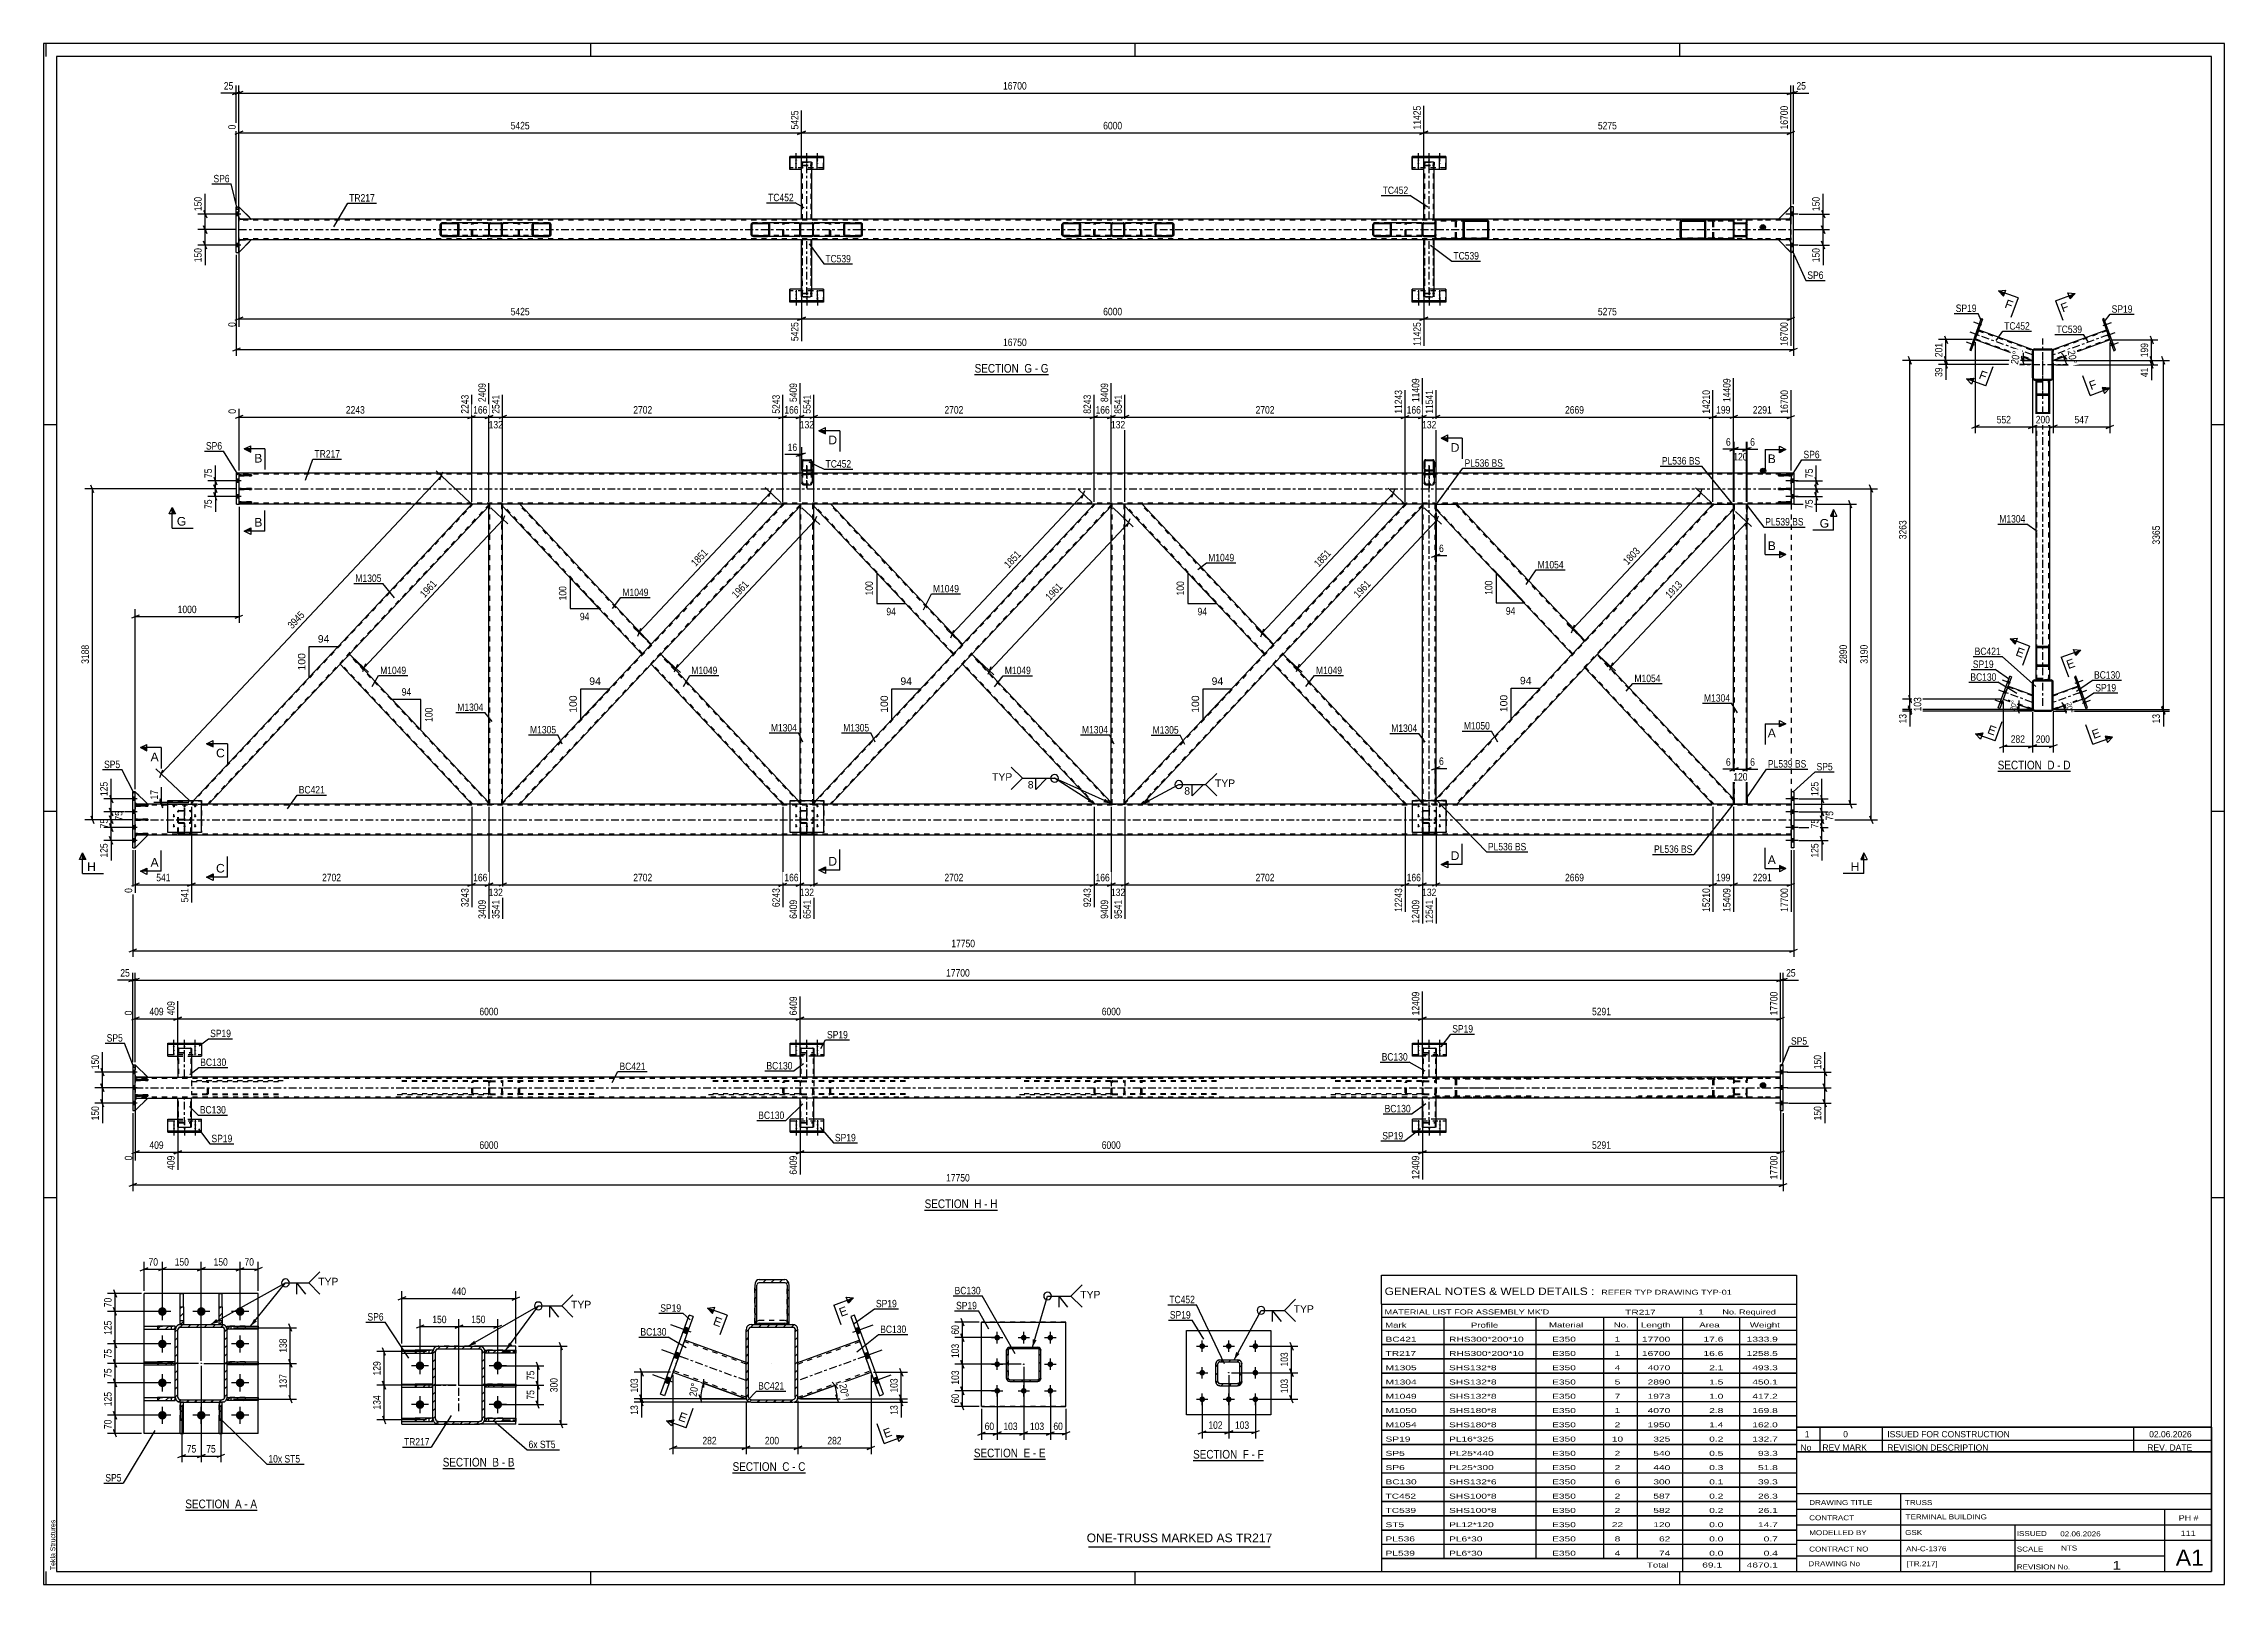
# Model space of a CAD drawing. Header units: millimetres. Extents: x -75 to 766, y -422 to 172.
import ezdxf

# ---------------------------------------------------------------- set-up
doc = ezdxf.new("R2010")
doc.units = ezdxf.units.MM
doc.linetypes.add('DXK_LINE_DOT2', pattern=[3.9198, 1.9599, -1.9599])
doc.linetypes.add('DXK_LINE_DOT3', pattern=[5.9187, 2.979, -0.9799, 0.9799, -0.9799])
doc.styles.add('Arial', font='ARIAL.TTF', dxfattribs={"height": 0.2})
doc.styles.add('Arial Narrow', font='ARIALN.TTF', dxfattribs={"height": 0.2})

# ---------------------------------------------------------------- blocks, each defined once
blk = doc.blocks.new('Unknown-570388036-18 - 2227')
at = {"color": 6, "linetype": 'Continuous'}
blk.add_line((78.55, -377.72), (106.2, -377.72), dxfattribs=at)
at = {"color": 0, "linetype": 'Continuous'}
blk.add_wipeout([(96.66, -376.97), (96.66, -373.47), (78.55, -373.47), (78.55, -376.97)], dxfattribs=at)
blk.add_wipeout([(100.27, -376.97), (100.27, -373.47), (97.71, -373.47), (97.71, -376.97)], dxfattribs=at)
at = {"color": 7, "linetype": 'Continuous', "style": 'Arial Narrow'}
blk.add_text('SECTION ', height=3.34, dxfattribs=at).set_placement((78.55, -376.97))
at = {"color": 0, "linetype": 'Continuous'}
blk.add_wipeout([(102.59, -376.97), (102.59, -373.47), (101.32, -373.47), (101.32, -376.97)], dxfattribs=at)
blk.add_wipeout([(106.2, -376.97), (106.2, -373.47), (103.64, -373.47), (103.64, -376.97)], dxfattribs=at)
at = {"color": 7, "linetype": 'Continuous', "style": 'Arial Narrow'}
for s, p in [('B', (97.71, -376.97)), ('-', (101.32, -376.97)), ('B', (103.64, -376.97))]:
    blk.add_text(s, height=3.34, dxfattribs=at).set_placement(p)
blk = doc.blocks.new('Unknown-570388036-1162')
at = {"color": 5, "linetype": 'Continuous'}
for p, q in [((765.64, 171.6), (-75.36, 171.6)), ((-75.36, 171.6), (-75.36, -422.4)), ((-74.36, 166.6), (-74.36, 171.6)), ((135.64, 166.6), (135.64, 171.6)), ((345.64, 166.6), (345.64, 171.6)), ((555.64, 166.6), (555.64, 171.6)), ((765.64, -422.4), (765.64, 171.6)), ((760.64, 166.6), (-70.36, 166.6)), ((-70.36, 166.6), (-70.36, -417.4)), ((760.64, -417.4), (760.64, 166.6)), ((-70.36, 24.6), (-75.36, 24.6)), ((765.64, 24.6), (760.64, 24.6)), ((-70.36, -124.4), (-75.36, -124.4)), ((765.64, -124.4), (760.64, -124.4)), ((-70.36, -273.4), (-75.36, -273.4)), ((765.64, -273.4), (760.64, -273.4)), ((-74.36, -422.4), (-74.36, -417.4)), ((-70.36, -417.4), (760.64, -417.4)), ((135.64, -422.4), (135.64, -417.4)), ((345.64, -422.4), (345.64, -417.4)), ((555.64, -422.4), (555.64, -417.4)), ((-75.36, -422.4), (765.64, -422.4))]:
    blk.add_line(p, q, dxfattribs=at)
at = {"color": 174, "linetype": 'Continuous', "style": 'Arial'}
blk.add_text('Tekla Structures', height=1.9102, rotation=90, dxfattribs=at).set_placement((-70.86, -416.9))
blk = doc.blocks.new('Unknown-570388036-19 - 1832')
at = {"color": 6, "linetype": 'Continuous'}
blk.add_line((283.69, 44), (312.19, 44), dxfattribs=at)
at = {"color": 0, "linetype": 'Continuous'}
blk.add_wipeout([(301.8, 44.75), (301.8, 48.25), (283.69, 48.25), (283.69, 44.75)], dxfattribs=at)
blk.add_wipeout([(305.83, 44.75), (305.83, 48.25), (302.85, 48.25), (302.85, 44.75)], dxfattribs=at)
at = {"color": 7, "linetype": 'Continuous', "style": 'Arial Narrow'}
blk.add_text('SECTION ', height=3.34, dxfattribs=at).set_placement((283.69, 44.75))
at = {"color": 0, "linetype": 'Continuous'}
blk.add_wipeout([(308.15, 44.75), (308.15, 48.25), (306.88, 48.25), (306.88, 44.75)], dxfattribs=at)
blk.add_wipeout([(312.19, 44.75), (312.19, 48.25), (309.2, 48.25), (309.2, 44.75)], dxfattribs=at)
at = {"color": 7, "linetype": 'Continuous', "style": 'Arial Narrow'}
for s, p in [('G', (302.85, 44.75)), ('-', (306.88, 44.75)), ('G', (309.2, 44.75))]:
    blk.add_text(s, height=3.34, dxfattribs=at).set_placement(p)
blk = doc.blocks.new('Unknown-570388036-12 - 5501')
at = {"color": 6, "linetype": 'Continuous'}
blk.add_line((367.93, -374.67), (395.14, -374.67), dxfattribs=at)
at = {"color": 0, "linetype": 'Continuous'}
blk.add_wipeout([(386.04, -373.92), (386.04, -370.42), (367.93, -370.42), (367.93, -373.92)], dxfattribs=at)
blk.add_wipeout([(389.43, -373.92), (389.43, -370.42), (387.09, -370.42), (387.09, -373.92)], dxfattribs=at)
at = {"color": 7, "linetype": 'Continuous', "style": 'Arial Narrow'}
blk.add_text('SECTION ', height=3.34, dxfattribs=at).set_placement((367.93, -373.92))
at = {"color": 0, "linetype": 'Continuous'}
blk.add_wipeout([(391.75, -373.92), (391.75, -370.42), (390.48, -370.42), (390.48, -373.92)], dxfattribs=at)
blk.add_wipeout([(395.14, -373.92), (395.14, -370.42), (392.8, -370.42), (392.8, -373.92)], dxfattribs=at)
at = {"color": 7, "linetype": 'Continuous', "style": 'Arial Narrow'}
for s, p in [('F', (387.09, -373.92)), ('-', (390.48, -373.92)), ('F', (392.8, -373.92))]:
    blk.add_text(s, height=3.34, dxfattribs=at).set_placement(p)
blk = doc.blocks.new('Unknown-570388036-13 - 3155')
at = {"color": 6, "linetype": 'Continuous'}
blk.add_line((190.35, -379.41), (218.42, -379.41), dxfattribs=at)
at = {"color": 0, "linetype": 'Continuous'}
blk.add_wipeout([(208.46, -378.66), (208.46, -375.16), (190.35, -375.16), (190.35, -378.66)], dxfattribs=at)
blk.add_wipeout([(212.28, -378.66), (212.28, -375.16), (209.51, -375.16), (209.51, -378.66)], dxfattribs=at)
at = {"color": 7, "linetype": 'Continuous', "style": 'Arial Narrow'}
blk.add_text('SECTION ', height=3.34, dxfattribs=at).set_placement((190.35, -378.66))
at = {"color": 0, "linetype": 'Continuous'}
blk.add_wipeout([(214.6, -378.66), (214.6, -375.16), (213.33, -375.16), (213.33, -378.66)], dxfattribs=at)
blk.add_wipeout([(218.42, -378.66), (218.42, -375.16), (215.65, -375.16), (215.65, -378.66)], dxfattribs=at)
at = {"color": 7, "linetype": 'Continuous', "style": 'Arial Narrow'}
for s, p in [('C', (209.51, -378.66)), ('-', (213.33, -378.66)), ('C', (215.65, -378.66))]:
    blk.add_text(s, height=3.34, dxfattribs=at).set_placement(p)
blk = doc.blocks.new('Unknown-570388036-14 - 3378')
at = {"color": 6, "linetype": 'Continuous'}
blk.add_line((-20.7, -393.8), (6.94, -393.8), dxfattribs=at)
at = {"color": 0, "linetype": 'Continuous'}
blk.add_wipeout([(-2.59, -393.05), (-2.59, -389.55), (-20.7, -389.55), (-20.7, -393.05)], dxfattribs=at)
blk.add_wipeout([(1.01, -393.05), (1.01, -389.55), (-1.54, -389.55), (-1.54, -393.05)], dxfattribs=at)
at = {"color": 7, "linetype": 'Continuous', "style": 'Arial Narrow'}
blk.add_text('SECTION ', height=3.34, dxfattribs=at).set_placement((-20.7, -393.05))
at = {"color": 0, "linetype": 'Continuous'}
blk.add_wipeout([(3.34, -393.05), (3.34, -389.55), (2.06, -389.55), (2.06, -393.05)], dxfattribs=at)
blk.add_wipeout([(6.94, -393.05), (6.94, -389.55), (4.39, -389.55), (4.39, -393.05)], dxfattribs=at)
at = {"color": 7, "linetype": 'Continuous', "style": 'Arial Narrow'}
for s, p in [('A', (-1.54, -393.05)), ('-', (2.06, -393.05)), ('A', (4.39, -393.05))]:
    blk.add_text(s, height=3.34, dxfattribs=at).set_placement(p)
blk = doc.blocks.new('Unknown-570388036-15 - 2959')
at = {"color": 6, "linetype": 'Continuous'}
blk.add_line((283.38, -374.16), (311.03, -374.16), dxfattribs=at)
at = {"color": 0, "linetype": 'Continuous'}
blk.add_wipeout([(301.49, -373.41), (301.49, -369.91), (283.38, -369.91), (283.38, -373.41)], dxfattribs=at)
blk.add_wipeout([(305.1, -373.41), (305.1, -369.91), (302.54, -369.91), (302.54, -373.41)], dxfattribs=at)
at = {"color": 7, "linetype": 'Continuous', "style": 'Arial Narrow'}
blk.add_text('SECTION ', height=3.34, dxfattribs=at).set_placement((283.38, -373.41))
at = {"color": 0, "linetype": 'Continuous'}
blk.add_wipeout([(307.42, -373.41), (307.42, -369.91), (306.15, -369.91), (306.15, -373.41)], dxfattribs=at)
blk.add_wipeout([(311.03, -373.41), (311.03, -369.91), (308.47, -369.91), (308.47, -373.41)], dxfattribs=at)
at = {"color": 7, "linetype": 'Continuous', "style": 'Arial Narrow'}
for s, p in [('E', (302.54, -373.41)), ('-', (306.15, -373.41)), ('E', (308.47, -373.41))]:
    blk.add_text(s, height=3.34, dxfattribs=at).set_placement(p)
blk = doc.blocks.new('Unknown-570388036-16 - 2557')
at = {"color": 6, "linetype": 'Continuous'}
blk.add_line((678.23, -108.94), (706.3, -108.94), dxfattribs=at)
at = {"color": 0, "linetype": 'Continuous'}
blk.add_wipeout([(696.33, -108.19), (696.33, -104.69), (678.23, -104.69), (678.23, -108.19)], dxfattribs=at)
blk.add_wipeout([(700.15, -108.19), (700.15, -104.69), (697.38, -104.69), (697.38, -108.19)], dxfattribs=at)
at = {"color": 7, "linetype": 'Continuous', "style": 'Arial Narrow'}
blk.add_text('SECTION ', height=3.34, dxfattribs=at).set_placement((678.23, -108.19))
at = {"color": 0, "linetype": 'Continuous'}
blk.add_wipeout([(702.48, -108.19), (702.48, -104.69), (701.2, -104.69), (701.2, -108.19)], dxfattribs=at)
blk.add_wipeout([(706.3, -108.19), (706.3, -104.69), (703.53, -104.69), (703.53, -108.19)], dxfattribs=at)
at = {"color": 7, "linetype": 'Continuous', "style": 'Arial Narrow'}
for s, p in [('D', (697.38, -108.19)), ('-', (701.2, -108.19)), ('D', (703.53, -108.19))]:
    blk.add_text(s, height=3.34, dxfattribs=at).set_placement(p)
blk = doc.blocks.new('Unknown-570388036-20 - 1404')
at = {"color": 6, "linetype": 'Continuous'}
blk.add_line((264.41, -278.08), (292.48, -278.08), dxfattribs=at)
at = {"color": 0, "linetype": 'Continuous'}
blk.add_wipeout([(282.52, -277.33), (282.52, -273.83), (264.41, -273.83), (264.41, -277.33)], dxfattribs=at)
blk.add_wipeout([(286.34, -277.33), (286.34, -273.83), (283.57, -273.83), (283.57, -277.33)], dxfattribs=at)
at = {"color": 7, "linetype": 'Continuous', "style": 'Arial Narrow'}
blk.add_text('SECTION ', height=3.34, dxfattribs=at).set_placement((264.41, -277.33))
at = {"color": 0, "linetype": 'Continuous'}
blk.add_wipeout([(288.66, -277.33), (288.66, -273.83), (287.39, -273.83), (287.39, -277.33)], dxfattribs=at)
blk.add_wipeout([(292.48, -277.33), (292.48, -273.83), (289.71, -273.83), (289.71, -277.33)], dxfattribs=at)
at = {"color": 7, "linetype": 'Continuous', "style": 'Arial Narrow'}
for s, p in [('H', (283.57, -277.33)), ('-', (287.39, -277.33)), ('H', (289.71, -277.33))]:
    blk.add_text(s, height=3.34, dxfattribs=at).set_placement(p)
blk = doc.blocks.new('Part-570388036-2263 - 2227')
at = {"linetype": 'Continuous'}
h = blk.add_hatch(dxfattribs=at)
h.set_pattern_fill('', scale=0.7, style=0, pattern_type=0)
h.set_pattern_definition([(45, (67.9144, -346.4046), (-1.57154, 1.57154), [])])
h.paths.add_polyline_path([(67.91, -345.2), (67.91, -346.4), (74.79, -346.4), (74.79, -345.2)])
at = {"color": 2, "linetype": 'Continuous'}
for p, q in [((62.79, -345.2), (67.91, -345.2)), ((62.79, -346.4), (62.79, -345.2)), ((62.79, -346.4), (67.91, -346.4)), ((74.79, -345.2), (67.91, -345.2)), ((67.91, -345.2), (67.91, -346.4)), ((67.91, -346.4), (74.79, -346.4)), ((74.79, -346.4), (74.79, -345.2))]:
    blk.add_line(p, q, dxfattribs=at)
at = {"color": 7, "linetype": 'DXK_LINE_DOT2'}
for p, q in [((67.91, -345.2), (74.79, -345.2)), ((67.91, -346.4), (74.79, -346.4)), ((73.29, -346.4), (73.29, -345.2)), ((74.79, -346.4), (74.79, -345.2))]:
    blk.add_line(p, q, dxfattribs=at)
blk = doc.blocks.new('Part-570388036-2307 - 2227')
at = {"linetype": 'Continuous'}
h = blk.add_hatch(dxfattribs=at)
h.set_pattern_fill('', scale=0.7, style=0, pattern_type=0)
h.set_pattern_definition([(45, (74.7906, -358.5864), (-1.57154, 1.57154), [])])
h.paths.add_polyline_path([(74.79, -332.59), (74.79, -358.59), (74.94, -359.35), (75.38, -360), (76.03, -360.43), (76.79, -360.59), (92.79, -360.59), (93.56, -360.43), (94.2, -360), (94.64, -359.35), (94.79, -358.59), (94.79, -332.59), (94.64, -331.82), (94.2, -331.17), (93.56, -330.74), (92.79, -330.59), (76.79, -330.59), (76.03, -330.74), (75.38, -331.17), (74.94, -331.82)])
h.paths.add_polyline_path([(76.08, -331.88), (76.41, -331.66), (76.79, -331.59), (92.79, -331.59), (93.17, -331.66), (93.5, -331.88), (93.71, -332.2), (93.79, -332.59), (93.79, -358.59), (93.71, -358.97), (93.5, -359.29), (93.17, -359.51), (92.79, -359.59), (76.79, -359.59), (76.41, -359.51), (76.08, -359.29), (75.87, -358.97), (75.79, -358.59), (75.79, -332.59), (75.87, -332.2)])
at = {"color": 7, "linetype": 'DXK_LINE_DOT2'}
for p, q in [((74.79, -332.59), (74.94, -331.82)), ((74.79, -358.59), (74.79, -332.59)), ((75.87, -332.2), (75.79, -332.59)), ((75.79, -358.59), (75.79, -332.59)), ((76.03, -330.74), (76.79, -330.59)), ((76.79, -331.59), (76.41, -331.66)), ((76.79, -330.59), (92.79, -330.59)), ((76.79, -331.59), (92.79, -331.59)), ((92.79, -330.59), (93.56, -330.74)), ((93.17, -331.66), (92.79, -331.59)), ((93.79, -332.59), (93.71, -332.2)), ((93.79, -358.59), (93.79, -332.59)), ((94.64, -331.82), (94.79, -332.59)), ((94.79, -358.59), (94.79, -332.59)), ((74.94, -359.35), (74.79, -358.59)), ((75.79, -358.59), (75.87, -358.97)), ((76.79, -360.59), (76.03, -360.43)), ((76.41, -359.51), (76.79, -359.59)), ((76.79, -359.59), (92.79, -359.59)), ((76.79, -360.59), (92.79, -360.59)), ((92.79, -359.59), (93.17, -359.51)), ((93.56, -360.43), (92.79, -360.59)), ((93.71, -358.97), (93.79, -358.59)), ((94.79, -358.59), (94.64, -359.35))]:
    blk.add_line(p, q, dxfattribs=at)
at = {"color": 2, "linetype": 'Continuous'}
for p, q in [((74.94, -331.82), (74.79, -332.59)), ((74.79, -358.59), (74.79, -332.59)), ((75.79, -332.59), (75.87, -332.2)), ((75.79, -358.59), (75.79, -332.59)), ((76.79, -330.59), (76.03, -330.74)), ((76.41, -331.66), (76.79, -331.59)), ((76.79, -330.59), (92.79, -330.59)), ((76.79, -331.59), (92.79, -331.59)), ((93.56, -330.74), (92.79, -330.59)), ((92.79, -331.59), (93.17, -331.66)), ((93.71, -332.2), (93.79, -332.59)), ((93.79, -358.59), (93.79, -332.59)), ((94.79, -332.59), (94.64, -331.82)), ((94.79, -358.59), (94.79, -332.59)), ((74.79, -358.59), (74.94, -359.35)), ((75.87, -358.97), (75.79, -358.59)), ((76.03, -360.43), (76.79, -360.59)), ((76.79, -359.59), (76.41, -359.51)), ((76.79, -359.59), (92.79, -359.59)), ((76.79, -360.59), (92.79, -360.59)), ((93.17, -359.51), (92.79, -359.59)), ((92.79, -360.59), (93.56, -360.43)), ((93.79, -358.59), (93.71, -358.97)), ((94.64, -359.35), (94.79, -358.59))]:
    blk.add_line(p, q, dxfattribs=at)
at = {"color": 7, "linetype": 'DXK_LINE_DOT3'}
for p, q in [((84.79, -355.59), (84.79, -335.59)), ((74.79, -345.59), (94.79, -345.59))]:
    blk.add_line(p, q, dxfattribs=at)
at = {"color": 7, "linetype": 'DXK_LINE_DOT2'}
for centre, radius, start, end in [((76.79, -332.59), 2, 112.5, 157.5), ((76.79, -332.59), 1, 112.5, 157.5), ((92.79, -332.59), 1, 22.5, 67.5), ((92.79, -332.59), 2, 22.5, 67.5), ((76.79, -358.59), 2, 202.5, 247.5), ((76.79, -358.59), 1, 202.5, 247.5), ((92.79, -358.59), 1, 292.5, 337.5), ((92.79, -358.59), 2, 292.5, 337.5)]:
    blk.add_arc(centre, radius, start, end, dxfattribs=at)
at = {"color": 2, "linetype": 'Continuous'}
for centre, radius, start, end in [((76.79, -332.59), 2, 112.5, 157.5), ((76.79, -332.59), 1, 112.5, 157.5), ((92.79, -332.59), 1, 22.5, 67.5), ((92.79, -332.59), 2, 22.5, 67.5), ((76.79, -358.59), 2, 202.5, 247.5), ((76.79, -358.59), 1, 202.5, 247.5), ((92.79, -358.59), 1, 292.5, 337.5), ((92.79, -358.59), 2, 292.5, 337.5)]:
    blk.add_arc(centre, radius, start, end, dxfattribs=at)
blk = doc.blocks.new('Part-570388036-2268 - 2227')
at = {"linetype": 'Continuous'}
h = blk.add_hatch(dxfattribs=at)
h.set_pattern_fill('', scale=0.7, style=0, pattern_type=0)
h.set_pattern_definition([(45, (67.9144, -333.2546), (-1.57154, 1.57154), [])])
h.paths.add_polyline_path([(67.91, -332.05), (67.91, -333.25), (74.79, -333.25), (74.79, -332.05)])
at = {"color": 2, "linetype": 'Continuous'}
for p, q in [((62.79, -332.05), (67.91, -332.05)), ((62.79, -333.25), (62.79, -332.05)), ((62.79, -333.25), (67.91, -333.25)), ((74.79, -332.05), (67.91, -332.05)), ((67.91, -332.05), (67.91, -333.25)), ((67.91, -333.25), (74.79, -333.25)), ((74.79, -333.25), (74.79, -332.05))]:
    blk.add_line(p, q, dxfattribs=at)
at = {"color": 7, "linetype": 'DXK_LINE_DOT3'}
for p, q in [((67.91, -332.65), (62.79, -332.65)), ((74.79, -332.65), (74.79, -332.65))]:
    blk.add_line(p, q, dxfattribs=at)
at = {"color": 7, "linetype": 'DXK_LINE_DOT2'}
for p, q in [((67.91, -332.05), (74.79, -332.05)), ((67.91, -333.25), (74.79, -333.25)), ((73.29, -333.25), (73.29, -332.05)), ((74.79, -333.25), (74.79, -332.05))]:
    blk.add_line(p, q, dxfattribs=at)
blk = doc.blocks.new('Part-570388036-2273 - 2227')
at = {"linetype": 'Continuous'}
h = blk.add_hatch(dxfattribs=at)
h.set_pattern_fill('', scale=0.7, style=0, pattern_type=0)
h.set_pattern_definition([(45, (67.9144, -359.5546), (-1.57154, 1.57154), [])])
h.paths.add_polyline_path([(67.91, -358.35), (67.91, -359.55), (74.79, -359.55), (74.79, -358.35)])
at = {"color": 2, "linetype": 'Continuous'}
for p, q in [((62.79, -358.35), (67.91, -358.35)), ((62.79, -359.55), (62.79, -358.35)), ((62.79, -359.55), (67.91, -359.55)), ((74.79, -358.35), (67.91, -358.35)), ((67.91, -358.35), (67.91, -359.55)), ((67.91, -359.55), (74.79, -359.55)), ((74.79, -359.55), (74.79, -358.35))]:
    blk.add_line(p, q, dxfattribs=at)
at = {"color": 7, "linetype": 'DXK_LINE_DOT3'}
for p, q in [((67.91, -358.95), (62.79, -358.95)), ((74.79, -358.95), (74.79, -358.95))]:
    blk.add_line(p, q, dxfattribs=at)
at = {"color": 7, "linetype": 'DXK_LINE_DOT2'}
for p, q in [((67.91, -358.35), (74.79, -358.35)), ((67.91, -359.55), (74.79, -359.55)), ((73.29, -359.55), (73.29, -358.35)), ((74.79, -359.55), (74.79, -358.35))]:
    blk.add_line(p, q, dxfattribs=at)
blk = doc.blocks.new('Part-570388036-2278 - 2227')
at = {"linetype": 'Continuous'}
h = blk.add_hatch(dxfattribs=at)
h.set_pattern_fill('', scale=0.7, style=0, pattern_type=0)
h.set_pattern_definition([(45, (94.7906, -346.4046), (-1.57154, 1.57154), [])])
h.paths.add_polyline_path([(94.79, -345.2), (94.79, -346.4), (101.67, -346.4), (101.67, -345.2)])
at = {"color": 7, "linetype": 'DXK_LINE_DOT2'}
for p, q in [((94.79, -346.4), (94.79, -345.2)), ((101.67, -345.2), (94.79, -345.2)), ((101.67, -346.4), (94.79, -346.4)), ((96.29, -346.4), (96.29, -345.2))]:
    blk.add_line(p, q, dxfattribs=at)
at = {"color": 2, "linetype": 'Continuous'}
for p, q in [((94.79, -346.4), (94.79, -345.2)), ((94.79, -345.2), (101.67, -345.2)), ((101.67, -346.4), (94.79, -346.4)), ((101.67, -345.2), (106.79, -345.2)), ((101.67, -345.2), (101.67, -346.4)), ((106.79, -346.4), (101.67, -346.4)), ((106.79, -345.2), (106.79, -346.4))]:
    blk.add_line(p, q, dxfattribs=at)
blk = doc.blocks.new('Part-570388036-2283 - 2227')
at = {"linetype": 'Continuous'}
h = blk.add_hatch(dxfattribs=at)
h.set_pattern_fill('', scale=0.7, style=0, pattern_type=0)
h.set_pattern_definition([(45, (94.7906, -333.2546), (-1.57154, 1.57154), [])])
h.paths.add_polyline_path([(94.79, -332.05), (94.79, -333.25), (101.67, -333.25), (101.67, -332.05)])
at = {"color": 7, "linetype": 'DXK_LINE_DOT2'}
for p, q in [((94.79, -333.25), (94.79, -332.05)), ((101.67, -332.05), (94.79, -332.05)), ((101.67, -333.25), (94.79, -333.25)), ((96.29, -333.25), (96.29, -332.05))]:
    blk.add_line(p, q, dxfattribs=at)
at = {"color": 2, "linetype": 'Continuous'}
for p, q in [((94.79, -333.25), (94.79, -332.05)), ((94.79, -332.05), (101.67, -332.05)), ((101.67, -333.25), (94.79, -333.25)), ((101.67, -332.05), (106.79, -332.05)), ((101.67, -332.05), (101.67, -333.25)), ((106.79, -333.25), (101.67, -333.25)), ((106.79, -332.05), (106.79, -333.25))]:
    blk.add_line(p, q, dxfattribs=at)
at = {"color": 7, "linetype": 'DXK_LINE_DOT3'}
for p, q in [((94.79, -332.65), (94.79, -332.65)), ((101.67, -332.65), (106.79, -332.65))]:
    blk.add_line(p, q, dxfattribs=at)
blk = doc.blocks.new('Part-570388036-2288 - 2227')
at = {"linetype": 'Continuous'}
h = blk.add_hatch(dxfattribs=at)
h.set_pattern_fill('', scale=0.7, style=0, pattern_type=0)
h.set_pattern_definition([(45, (94.7906, -359.5546), (-1.57154, 1.57154), [])])
h.paths.add_polyline_path([(94.79, -358.35), (94.79, -359.55), (101.67, -359.55), (101.67, -358.35)])
at = {"color": 7, "linetype": 'DXK_LINE_DOT2'}
for p, q in [((94.79, -359.55), (94.79, -358.35)), ((101.67, -358.35), (94.79, -358.35)), ((101.67, -359.55), (94.79, -359.55)), ((96.29, -359.55), (96.29, -358.35))]:
    blk.add_line(p, q, dxfattribs=at)
at = {"color": 2, "linetype": 'Continuous'}
for p, q in [((94.79, -359.55), (94.79, -358.35)), ((94.79, -358.35), (101.67, -358.35)), ((101.67, -359.55), (94.79, -359.55)), ((101.67, -358.35), (106.79, -358.35)), ((101.67, -358.35), (101.67, -359.55)), ((106.79, -359.55), (101.67, -359.55)), ((106.79, -358.35), (106.79, -359.55))]:
    blk.add_line(p, q, dxfattribs=at)
at = {"color": 7, "linetype": 'DXK_LINE_DOT3'}
for p, q in [((94.79, -358.95), (94.79, -358.95)), ((101.67, -358.95), (106.79, -358.95))]:
    blk.add_line(p, q, dxfattribs=at)
blk = doc.blocks.new('Bolt-570388036-2320 - 2227')
at = {"linetype": 'Continuous'}
for points in [[(68.14, -338.09, -1), (71.44, -338.09, -1)], [(98.14, -338.09, -1), (101.44, -338.09, -1)], [(68.14, -353.09, -1), (71.44, -353.09, -1)], [(98.14, -353.09, -1), (101.44, -353.09, -1)]]:
    blk.add_hatch(color=1, dxfattribs=at).paths.add_polyline_path(points)
at = {"color": 1, "linetype": 'Continuous'}
for p, q in [((69.79, -341.39), (69.79, -334.79)), ((99.79, -341.39), (99.79, -334.79)), ((73.09, -338.09), (66.49, -338.09)), ((103.09, -338.09), (96.49, -338.09)), ((73.09, -353.09), (66.49, -353.09)), ((69.79, -356.39), (69.79, -349.79)), ((103.09, -353.09), (96.49, -353.09)), ((99.79, -356.39), (99.79, -349.79))]:
    blk.add_line(p, q, dxfattribs=at)
blk = doc.blocks.new('Part-570388036-2338 - 2227')
at = {"color": 2, "linetype": 'Continuous'}
for p, q in [((62.79, -360.59), (62.79, -330.59)), ((62.79, -330.59), (76.79, -330.59)), ((106.79, -330.59), (92.79, -330.59)), ((106.79, -360.59), (106.79, -330.59)), ((62.79, -360.59), (76.79, -360.59)), ((106.79, -360.59), (92.79, -360.59))]:
    blk.add_line(p, q, dxfattribs=at)
at = {"color": 7, "linetype": 'DXK_LINE_DOT2'}
for p, q in [((92.79, -330.59), (76.79, -330.59)), ((92.79, -360.59), (76.79, -360.59))]:
    blk.add_line(p, q, dxfattribs=at)
blk = doc.blocks.new('Part-570388036-1986 - 1832')
at = {"color": 2, "linetype": 'Continuous'}
blk.add_line((-0.07, 95.32), (0.53, 95.91), dxfattribs=at)
at = {"color": 7, "linetype": 'DXK_LINE_DOT2'}
for p, q in [((-0.07, 95.31), (0.53, 95.91)), ((4.73, 95.91), (-0.07, 91.11)), ((-0.07, 91.11), (4.73, 95.91)), ((-0.07, 95.31), (-0.07, 95.32)), ((-0.07, 91.11), (-0.07, 95.31)), ((-0.07, 95.31), (-0.07, 95.31)), ((-0.07, 91.11), (-0.07, 95.31)), ((0.53, 95.91), (4.73, 95.91)), ((-0.07, 91.11), (-0.07, 91.11))]:
    blk.add_line(p, q, dxfattribs=at)
blk = doc.blocks.new('Part-570388036-1922 - 1832')
at = {"color": 2, "linetype": 'Continuous'}
for p, q in [((216.91, 124.83), (216.92, 125.76)), ((216.92, 103.91), (216.91, 124.83)), ((216.92, 125.76), (216.96, 125.85)), ((216.92, 103.91), (216.92, 125.76)), ((216.96, 125.85), (217.1, 125.92)), ((217.1, 125.92), (217.31, 125.97)), ((217.31, 125.97), (217.56, 125.98)), ((217.56, 125.98), (220.28, 125.98)), ((220.28, 125.98), (220.52, 125.97)), ((220.52, 125.97), (220.73, 125.92)), ((220.73, 125.92), (220.87, 125.85)), ((220.87, 125.85), (220.92, 125.76)), ((220.92, 103.91), (220.92, 125.76))]:
    blk.add_line(p, q, dxfattribs=at)
at = {"color": 7, "linetype": 'DXK_LINE_DOT2'}
for p, q in [((216.96, 124.75), (216.91, 124.83)), ((217.1, 124.68), (216.96, 124.75)), ((217.31, 124.63), (217.1, 124.68)), ((217.24, 125.76), (217.23, 124.83)), ((217.24, 103.91), (217.23, 124.83)), ((217.23, 124.83), (217.26, 124.79)), ((217.26, 125.81), (217.24, 125.76)), ((217.24, 103.91), (217.24, 125.76)), ((217.33, 125.84), (217.26, 125.81)), ((217.26, 124.79), (217.33, 124.76)), ((217.55, 124.62), (217.31, 124.63)), ((217.43, 125.87), (217.33, 125.84)), ((217.33, 124.76), (217.43, 124.73)), ((217.56, 125.87), (217.43, 125.87)), ((217.43, 124.73), (217.55, 124.72)), ((217.55, 124.72), (220.27, 124.72)), ((217.55, 124.62), (220.27, 124.62)), ((217.56, 125.87), (220.28, 125.87)), ((220.27, 124.72), (220.28, 124.72)), ((220.52, 124.63), (220.27, 124.62)), ((220.4, 125.87), (220.28, 125.87)), ((220.28, 124.72), (220.39, 124.73)), ((220.39, 124.73), (220.5, 124.76)), ((220.5, 125.84), (220.4, 125.87)), ((220.57, 125.81), (220.5, 125.84)), ((220.5, 124.76), (220.57, 124.79)), ((220.72, 124.68), (220.52, 124.63)), ((220.6, 125.76), (220.57, 125.81)), ((220.57, 124.79), (220.59, 124.83)), ((220.6, 125.76), (220.59, 124.83)), ((220.6, 103.91), (220.59, 124.83)), ((220.6, 103.91), (220.6, 125.76)), ((220.86, 124.75), (220.72, 124.68)), ((220.91, 124.83), (220.86, 124.75)), ((220.92, 125.76), (220.91, 124.83)), ((220.92, 103.91), (220.91, 124.83)), ((220.92, 103.91), (216.92, 103.91)), ((220.92, 103.91), (220.92, 103.91))]:
    blk.add_line(p, q, dxfattribs=at)
at = {"color": 7, "linetype": 'DXK_LINE_DOT3'}
blk.add_line((218.92, 103.91), (218.91, 125.3), dxfattribs=at)
blk = doc.blocks.new('Bolt-570388036-1858 - 1832')
at = {"linetype": 'Continuous'}
for points in [[(214.81, 75.97), (214.72, 75.97), (214.63, 75.98), (214.55, 76), (214.48, 76.02), (214.43, 76.04), (214.39, 76.07), (214.37, 76.1), (214.37, 76.14), (214.39, 76.17), (214.43, 76.2), (214.48, 76.22), (214.55, 76.24), (214.63, 76.26), (214.72, 76.27), (214.81, 76.27), (214.9, 76.27), (214.99, 76.26), (215.07, 76.24), (215.14, 76.22), (215.19, 76.2), (215.23, 76.17), (215.25, 76.14), (215.25, 76.1), (215.23, 76.07), (215.19, 76.04), (215.14, 76.02), (215.07, 76), (214.99, 75.98), (214.9, 75.97)], [(223.01, 75.97), (222.92, 75.97), (222.83, 75.98), (222.75, 76), (222.68, 76.02), (222.63, 76.04), (222.59, 76.07), (222.57, 76.1), (222.57, 76.14), (222.59, 76.17), (222.63, 76.2), (222.68, 76.22), (222.75, 76.24), (222.83, 76.26), (222.92, 76.27), (223.01, 76.27), (223.1, 76.27), (223.19, 76.26), (223.27, 76.24), (223.34, 76.22), (223.39, 76.2), (223.43, 76.17), (223.45, 76.14), (223.45, 76.1), (223.43, 76.07), (223.39, 76.04), (223.34, 76.02), (223.27, 76), (223.19, 75.98), (223.1, 75.97)], [(214.81, 74.57), (214.72, 74.57), (214.64, 74.58), (214.56, 74.6), (214.49, 74.62), (214.43, 74.64), (214.4, 74.67), (214.38, 74.7), (214.38, 74.73), (214.4, 74.76), (214.43, 74.79), (214.49, 74.82), (214.56, 74.84), (214.64, 74.86), (214.72, 74.86), (214.81, 74.87), (214.91, 74.86), (214.99, 74.86), (215.07, 74.84), (215.14, 74.82), (215.2, 74.79), (215.23, 74.76), (215.25, 74.73), (215.25, 74.7), (215.23, 74.67), (215.2, 74.64), (215.14, 74.62), (215.07, 74.6), (214.99, 74.58), (214.91, 74.57)], [(214.82, 73.16), (214.73, 73.17), (214.64, 73.18), (214.56, 73.19), (214.49, 73.21), (214.44, 73.24), (214.4, 73.27), (214.38, 73.3), (214.38, 73.33), (214.4, 73.36), (214.44, 73.39), (214.49, 73.42), (214.56, 73.44), (214.64, 73.45), (214.73, 73.46), (214.82, 73.47), (214.91, 73.46), (215, 73.45), (215.08, 73.44), (215.15, 73.42), (215.2, 73.39), (215.24, 73.36), (215.26, 73.33), (215.26, 73.3), (215.24, 73.27), (215.2, 73.24), (215.15, 73.21), (215.08, 73.19), (215, 73.18), (214.91, 73.17)], [(218.92, 73.16), (218.83, 73.17), (218.74, 73.18), (218.66, 73.19), (218.59, 73.21), (218.54, 73.24), (218.5, 73.27), (218.48, 73.3), (218.48, 73.33), (218.5, 73.36), (218.54, 73.39), (218.59, 73.42), (218.66, 73.44), (218.74, 73.45), (218.83, 73.46), (218.92, 73.47), (219.01, 73.46), (219.1, 73.45), (219.18, 73.44), (219.25, 73.42), (219.3, 73.39), (219.34, 73.36), (219.36, 73.33), (219.36, 73.3), (219.34, 73.27), (219.3, 73.24), (219.25, 73.21), (219.18, 73.19), (219.1, 73.18), (219.01, 73.17)], [(223.01, 74.57), (222.92, 74.57), (222.84, 74.58), (222.76, 74.6), (222.69, 74.62), (222.63, 74.64), (222.6, 74.67), (222.58, 74.7), (222.58, 74.73), (222.6, 74.76), (222.63, 74.79), (222.69, 74.82), (222.76, 74.84), (222.84, 74.86), (222.92, 74.86), (223.01, 74.87), (223.11, 74.86), (223.19, 74.86), (223.27, 74.84), (223.34, 74.82), (223.4, 74.79), (223.43, 74.76), (223.45, 74.73), (223.45, 74.7), (223.43, 74.67), (223.4, 74.64), (223.34, 74.62), (223.27, 74.6), (223.19, 74.58), (223.11, 74.57)], [(223.02, 73.16), (222.93, 73.17), (222.84, 73.18), (222.76, 73.19), (222.69, 73.21), (222.64, 73.24), (222.6, 73.27), (222.58, 73.3), (222.58, 73.33), (222.6, 73.36), (222.64, 73.39), (222.69, 73.42), (222.76, 73.44), (222.84, 73.45), (222.93, 73.46), (223.02, 73.47), (223.11, 73.46), (223.2, 73.45), (223.28, 73.44), (223.35, 73.42), (223.4, 73.39), (223.44, 73.36), (223.46, 73.33), (223.46, 73.3), (223.44, 73.27), (223.4, 73.24), (223.35, 73.21), (223.28, 73.19), (223.2, 73.18), (223.11, 73.17)]]:
    blk.add_hatch(color=1, dxfattribs=at).paths.add_polyline_path(points)
at = {"color": 1, "linetype": 'Continuous'}
for p, q in [((214.81, 76.61), (214.81, 73.49)), ((223.01, 76.61), (223.01, 73.49)), ((214.81, 75.21), (214.81, 72.09)), ((214.82, 73.8), (214.82, 70.68)), ((218.92, 73.8), (218.92, 70.68)), ((223.01, 75.21), (223.01, 72.09)), ((223.02, 73.8), (223.02, 70.68))]:
    blk.add_line(p, q, dxfattribs=at)
at = {"color": 1, "linetype": 'DXK_LINE_DOT2'}
blk.add_line((218.91, 76.61), (218.91, 73.49), dxfattribs=at)
blk = doc.blocks.new('Part-570388036-1902 - 1832')
at = {"color": 2, "linetype": 'Continuous'}
for p, q in [((576.3, 103.75), (576.29, 103.75)), ((576.29, 103.75), (576.54, 103.75)), ((576.29, 103.75), (576.29, 103.51)), ((576.3, 102.55), (576.3, 103.75)), ((576.3, 102.55), (576.3, 102.55)), ((576.54, 102.55), (576.3, 102.55)), ((576.54, 102.55), (576.54, 103.75))]:
    blk.add_line(p, q, dxfattribs=at)
at = {"color": 7, "linetype": 'DXK_LINE_DOT2'}
for p, q in [((576.29, 103.51), (576.29, 102.55)), ((576.29, 102.55), (576.3, 102.55)), ((576.3, 102.55), (576.29, 102.55)), ((576.53, 102.55), (576.53, 103.75))]:
    blk.add_line(p, q, dxfattribs=at)
blk = doc.blocks.new('Part-570388036-1971 - 1832')
at = {"color": 2, "linetype": 'Continuous'}
for p, q in [((593.67, 95.91), (598.47, 91.11)), ((598.47, 91.11), (598.47, 91.12))]:
    blk.add_line(p, q, dxfattribs=at)
at = {"color": 7, "linetype": 'DXK_LINE_DOT2'}
for p, q in [((597.87, 95.91), (593.67, 95.91)), ((598.47, 91.11), (593.67, 95.91)), ((598.47, 95.31), (597.87, 95.91)), ((598.47, 95.31), (597.87, 95.91)), ((598.47, 91.12), (598.47, 95.31)), ((598.47, 95.31), (598.47, 95.31)), ((598.47, 91.13), (598.47, 95.31)), ((598.47, 91.11), (598.47, 91.13)), ((598.47, 91.11), (598.47, 91.11))]:
    blk.add_line(p, q, dxfattribs=at)
blk = doc.blocks.new('Bolt-570388036-1861 - 1832')
at = {"linetype": 'Continuous'}
for points in [[(599.48, 105.25), (599.48, 106.57), (598.48, 106.57), (598.48, 105.25)], [(599.48, 105.25), (599.48, 106.57), (598.48, 106.57), (598.48, 105.25)], [(599.48, 93.25), (599.48, 94.57), (598.48, 94.57), (598.48, 93.25)], [(599.48, 93.25), (599.48, 94.57), (598.48, 94.57), (598.48, 93.25)]]:
    blk.add_hatch(color=1, dxfattribs=at).paths.add_polyline_path(points)
at = {"color": 1, "linetype": 'Continuous'}
for p, q in [((601.24, 105.91), (596.48, 105.91)), ((601.24, 105.91), (596.48, 105.91)), ((599.48, 106.57), (598.48, 106.57)), ((599.48, 106.57), (598.48, 106.57)), ((599.48, 105.25), (598.48, 105.25)), ((599.48, 105.25), (598.48, 105.25)), ((601.24, 93.91), (596.48, 93.91)), ((601.24, 93.91), (596.48, 93.91)), ((599.48, 94.57), (598.48, 94.57)), ((599.48, 94.57), (598.48, 94.57)), ((599.48, 93.25), (598.48, 93.25)), ((599.48, 93.25), (598.48, 93.25))]:
    blk.add_line(p, q, dxfattribs=at)
blk = doc.blocks.new('Part-570388036-1983 - 1832')
at = {"color": 2, "linetype": 'Continuous'}
for p, q in [((212.42, 128.12), (212.41, 123.68)), ((212.41, 123.08), (212.42, 127.52)), ((225.42, 128.12), (212.42, 128.12)), ((212.42, 127.52), (212.42, 128.12)), ((225.42, 127.52), (212.42, 127.52)), ((225.42, 127.52), (225.41, 123.08)), ((225.42, 128.12), (225.42, 127.52)), ((212.41, 123.68), (212.41, 123.08)), ((216.92, 123.08), (212.41, 123.08)), ((225.41, 123.08), (220.92, 123.08))]:
    blk.add_line(p, q, dxfattribs=at)
at = {"color": 7, "linetype": 'DXK_LINE_DOT2'}
for p, q in [((225.41, 123.68), (225.42, 128.12)), ((225.41, 123.68), (212.41, 123.68)), ((220.92, 123.08), (216.92, 123.08)), ((225.41, 123.08), (225.41, 123.68))]:
    blk.add_line(p, q, dxfattribs=at)
blk = doc.blocks.new('Bolt-570388036-1855 - 1832')
at = {"linetype": 'Continuous'}
for points in [[(454.81, 75.97), (454.72, 75.97), (454.63, 75.98), (454.55, 76), (454.48, 76.02), (454.43, 76.04), (454.39, 76.07), (454.37, 76.1), (454.37, 76.14), (454.39, 76.17), (454.43, 76.2), (454.48, 76.22), (454.55, 76.24), (454.63, 76.26), (454.72, 76.27), (454.81, 76.27), (454.9, 76.27), (454.99, 76.26), (455.07, 76.24), (455.14, 76.22), (455.19, 76.2), (455.23, 76.17), (455.25, 76.14), (455.25, 76.1), (455.23, 76.07), (455.19, 76.04), (455.14, 76.02), (455.07, 76), (454.99, 75.98), (454.9, 75.97)], [(463.01, 75.97), (462.92, 75.97), (462.83, 75.98), (462.75, 76), (462.68, 76.02), (462.63, 76.04), (462.59, 76.07), (462.57, 76.1), (462.57, 76.14), (462.59, 76.17), (462.63, 76.2), (462.68, 76.22), (462.75, 76.24), (462.83, 76.26), (462.92, 76.27), (463.01, 76.27), (463.1, 76.27), (463.19, 76.26), (463.27, 76.24), (463.34, 76.22), (463.39, 76.2), (463.43, 76.17), (463.45, 76.14), (463.45, 76.1), (463.43, 76.07), (463.39, 76.04), (463.34, 76.02), (463.27, 76), (463.19, 75.98), (463.1, 75.97)], [(454.81, 74.57), (454.72, 74.57), (454.63, 74.58), (454.56, 74.6), (454.49, 74.62), (454.43, 74.64), (454.4, 74.67), (454.38, 74.7), (454.38, 74.73), (454.4, 74.76), (454.43, 74.79), (454.49, 74.82), (454.56, 74.84), (454.63, 74.86), (454.72, 74.86), (454.81, 74.87), (454.91, 74.86), (454.99, 74.86), (455.07, 74.84), (455.14, 74.82), (455.19, 74.79), (455.23, 74.76), (455.25, 74.73), (455.25, 74.7), (455.23, 74.67), (455.19, 74.64), (455.14, 74.62), (455.07, 74.6), (454.99, 74.58), (454.91, 74.57)], [(454.82, 73.16), (454.73, 73.17), (454.64, 73.18), (454.56, 73.19), (454.49, 73.21), (454.44, 73.24), (454.4, 73.27), (454.38, 73.3), (454.38, 73.33), (454.4, 73.36), (454.44, 73.39), (454.49, 73.42), (454.56, 73.44), (454.64, 73.45), (454.73, 73.46), (454.82, 73.47), (454.91, 73.46), (455, 73.45), (455.08, 73.44), (455.15, 73.42), (455.2, 73.39), (455.24, 73.36), (455.26, 73.33), (455.26, 73.3), (455.24, 73.27), (455.2, 73.24), (455.15, 73.21), (455.08, 73.19), (455, 73.18), (454.91, 73.17)], [(458.92, 73.16), (458.83, 73.17), (458.74, 73.18), (458.66, 73.19), (458.59, 73.21), (458.54, 73.24), (458.5, 73.27), (458.48, 73.3), (458.48, 73.33), (458.5, 73.36), (458.54, 73.39), (458.59, 73.42), (458.66, 73.44), (458.74, 73.45), (458.83, 73.46), (458.92, 73.47), (459.01, 73.46), (459.1, 73.45), (459.18, 73.44), (459.25, 73.42), (459.3, 73.39), (459.34, 73.36), (459.36, 73.33), (459.36, 73.3), (459.34, 73.27), (459.3, 73.24), (459.25, 73.21), (459.18, 73.19), (459.1, 73.18), (459.01, 73.17)], [(463.01, 74.57), (462.92, 74.57), (462.83, 74.58), (462.76, 74.6), (462.69, 74.62), (462.63, 74.64), (462.6, 74.67), (462.58, 74.7), (462.58, 74.73), (462.6, 74.76), (462.63, 74.79), (462.69, 74.82), (462.76, 74.84), (462.83, 74.86), (462.92, 74.86), (463.01, 74.87), (463.11, 74.86), (463.19, 74.86), (463.27, 74.84), (463.34, 74.82), (463.39, 74.79), (463.43, 74.76), (463.45, 74.73), (463.45, 74.7), (463.43, 74.67), (463.39, 74.64), (463.34, 74.62), (463.27, 74.6), (463.19, 74.58), (463.11, 74.57)], [(463.02, 73.16), (462.93, 73.17), (462.84, 73.18), (462.76, 73.19), (462.69, 73.21), (462.64, 73.24), (462.6, 73.27), (462.58, 73.3), (462.58, 73.33), (462.6, 73.36), (462.64, 73.39), (462.69, 73.42), (462.76, 73.44), (462.84, 73.45), (462.93, 73.46), (463.02, 73.47), (463.11, 73.46), (463.2, 73.45), (463.28, 73.44), (463.35, 73.42), (463.4, 73.39), (463.44, 73.36), (463.46, 73.33), (463.46, 73.3), (463.44, 73.27), (463.4, 73.24), (463.35, 73.21), (463.28, 73.19), (463.2, 73.18), (463.11, 73.17)]]:
    blk.add_hatch(color=1, dxfattribs=at).paths.add_polyline_path(points)
at = {"color": 1, "linetype": 'Continuous'}
for p, q in [((454.81, 76.61), (454.81, 73.49)), ((463.01, 76.61), (463.01, 73.49)), ((454.81, 75.21), (454.81, 72.09)), ((454.82, 73.8), (454.82, 70.68)), ((458.92, 73.8), (458.92, 70.68)), ((463.01, 75.21), (463.01, 72.09)), ((463.02, 73.8), (463.02, 70.68))]:
    blk.add_line(p, q, dxfattribs=at)
at = {"color": 1, "linetype": 'DXK_LINE_DOT2'}
blk.add_line((458.91, 76.61), (458.91, 73.49), dxfattribs=at)
blk = doc.blocks.new('Part-570388036-1985 - 1832')
at = {"color": 2, "linetype": 'Continuous'}
for p, q in [((4.73, 103.91), (-0.07, 108.71)), ((0.53, 103.91), (-0.07, 104.51)), ((4.73, 103.91), (0.53, 103.91))]:
    blk.add_line(p, q, dxfattribs=at)
at = {"color": 7, "linetype": 'DXK_LINE_DOT2'}
for p, q in [((-0.07, 108.71), (-0.07, 104.51)), ((-0.07, 108.71), (-0.07, 108.71)), ((-0.07, 108.71), (4.73, 103.91)), ((-0.07, 104.51), (-0.07, 108.71)), ((-0.07, 104.51), (-0.07, 104.51)), ((0.53, 103.91), (-0.07, 104.51)), ((0.53, 103.91), (0.53, 103.91)), ((0.53, 103.91), (0.53, 103.91))]:
    blk.add_line(p, q, dxfattribs=at)
blk = doc.blocks.new('Bolt-570388036-1857 - 1832')
at = {"linetype": 'Continuous'}
for points in [[(214.82, 126.85), (214.91, 126.85), (215, 126.84), (215.08, 126.82), (215.15, 126.8), (215.2, 126.78), (215.24, 126.75), (215.26, 126.72), (215.26, 126.69), (215.24, 126.66), (215.2, 126.63), (215.15, 126.6), (215.08, 126.58), (215, 126.56), (214.91, 126.55), (214.82, 126.55), (214.73, 126.55), (214.64, 126.56), (214.56, 126.58), (214.49, 126.6), (214.44, 126.63), (214.4, 126.66), (214.38, 126.69), (214.38, 126.72), (214.4, 126.75), (214.44, 126.78), (214.49, 126.8), (214.56, 126.82), (214.64, 126.84), (214.73, 126.85)], [(218.92, 126.85), (219.01, 126.85), (219.1, 126.84), (219.18, 126.82), (219.25, 126.8), (219.3, 126.78), (219.34, 126.75), (219.36, 126.72), (219.36, 126.69), (219.34, 126.66), (219.3, 126.63), (219.25, 126.6), (219.18, 126.58), (219.1, 126.56), (219.01, 126.55), (218.92, 126.55), (218.83, 126.55), (218.74, 126.56), (218.66, 126.58), (218.59, 126.6), (218.54, 126.63), (218.5, 126.66), (218.48, 126.69), (218.48, 126.72), (218.5, 126.75), (218.54, 126.78), (218.59, 126.8), (218.66, 126.82), (218.74, 126.84), (218.83, 126.85)], [(223.02, 126.85), (223.11, 126.85), (223.2, 126.84), (223.28, 126.82), (223.35, 126.8), (223.4, 126.78), (223.44, 126.75), (223.46, 126.72), (223.46, 126.69), (223.44, 126.66), (223.4, 126.63), (223.35, 126.6), (223.28, 126.58), (223.2, 126.56), (223.11, 126.55), (223.02, 126.55), (222.93, 126.55), (222.84, 126.56), (222.76, 126.58), (222.69, 126.6), (222.64, 126.63), (222.6, 126.66), (222.58, 126.69), (222.58, 126.72), (222.6, 126.75), (222.64, 126.78), (222.69, 126.8), (222.76, 126.82), (222.84, 126.84), (222.93, 126.85)], [(214.81, 124.05), (214.9, 124.04), (214.99, 124.03), (215.07, 124.02), (215.14, 124), (215.19, 123.97), (215.23, 123.94), (215.25, 123.91), (215.25, 123.88), (215.23, 123.85), (215.19, 123.82), (215.14, 123.8), (215.07, 123.78), (214.99, 123.76), (214.9, 123.75), (214.81, 123.75), (214.72, 123.75), (214.63, 123.76), (214.55, 123.78), (214.48, 123.8), (214.43, 123.82), (214.39, 123.85), (214.37, 123.88), (214.37, 123.91), (214.39, 123.94), (214.43, 123.97), (214.48, 124), (214.55, 124.02), (214.63, 124.03), (214.72, 124.04)], [(214.81, 125.45), (214.91, 125.45), (214.99, 125.44), (215.07, 125.42), (215.14, 125.4), (215.2, 125.37), (215.23, 125.35), (215.25, 125.31), (215.25, 125.28), (215.23, 125.25), (215.2, 125.22), (215.14, 125.2), (215.07, 125.18), (214.99, 125.16), (214.91, 125.15), (214.81, 125.15), (214.72, 125.15), (214.64, 125.16), (214.56, 125.18), (214.49, 125.2), (214.43, 125.22), (214.4, 125.25), (214.38, 125.28), (214.38, 125.31), (214.4, 125.35), (214.43, 125.37), (214.49, 125.4), (214.56, 125.42), (214.64, 125.44), (214.72, 125.45)], [(223.01, 124.05), (223.1, 124.04), (223.19, 124.03), (223.27, 124.02), (223.34, 124), (223.39, 123.97), (223.43, 123.94), (223.45, 123.91), (223.45, 123.88), (223.43, 123.85), (223.39, 123.82), (223.34, 123.8), (223.27, 123.78), (223.19, 123.76), (223.1, 123.75), (223.01, 123.75), (222.92, 123.75), (222.83, 123.76), (222.75, 123.78), (222.68, 123.8), (222.63, 123.82), (222.59, 123.85), (222.57, 123.88), (222.57, 123.91), (222.59, 123.94), (222.63, 123.97), (222.68, 124), (222.75, 124.02), (222.83, 124.03), (222.92, 124.04)], [(223.01, 125.45), (223.11, 125.45), (223.19, 125.44), (223.27, 125.42), (223.34, 125.4), (223.4, 125.37), (223.43, 125.35), (223.45, 125.31), (223.45, 125.28), (223.43, 125.25), (223.4, 125.22), (223.34, 125.2), (223.27, 125.18), (223.19, 125.16), (223.11, 125.15), (223.01, 125.15), (222.92, 125.15), (222.84, 125.16), (222.76, 125.18), (222.69, 125.2), (222.63, 125.22), (222.6, 125.25), (222.58, 125.28), (222.58, 125.31), (222.6, 125.35), (222.63, 125.37), (222.69, 125.4), (222.76, 125.42), (222.84, 125.44), (222.92, 125.45)]]:
    blk.add_hatch(color=1, dxfattribs=at).paths.add_polyline_path(points)
at = {"color": 1, "linetype": 'Continuous'}
for p, q in [((214.81, 124.81), (214.81, 127.93)), ((214.81, 123.41), (214.81, 126.53)), ((214.82, 126.21), (214.82, 129.33)), ((218.92, 126.21), (218.92, 129.33)), ((223.01, 124.81), (223.01, 127.93)), ((223.01, 123.41), (223.01, 126.53)), ((223.02, 126.21), (223.02, 129.33))]:
    blk.add_line(p, q, dxfattribs=at)
at = {"color": 1, "linetype": 'DXK_LINE_DOT2'}
blk.add_line((218.91, 123.41), (218.91, 126.53), dxfattribs=at)
blk = doc.blocks.new('Part-570388036-1990 - 1832')
at = {"color": 2, "linetype": 'Continuous'}
for p, q in [((581.34, 103.75), (581.33, 103.75)), ((581.33, 103.75), (581.58, 103.75)), ((581.33, 102.55), (581.33, 103.75)), ((581.34, 102.55), (581.33, 102.55)), ((581.33, 102.55), (581.58, 102.55)), ((581.34, 102.55), (581.34, 103.75)), ((581.58, 102.55), (581.58, 103.75))]:
    blk.add_line(p, q, dxfattribs=at)
at = {"color": 7, "linetype": 'DXK_LINE_DOT2'}
blk.add_line((581.57, 102.55), (581.57, 103.75), dxfattribs=at)
blk = doc.blocks.new('Bolt-570388036-1862 - 1832')
at = {"linetype": 'Continuous'}
for points in [[(-0.08, 105.25), (-0.08, 106.57), (-1.08, 106.57), (-1.08, 105.25)], [(-0.07, 105.25), (-0.07, 106.57), (-1.07, 106.57), (-1.07, 105.25)], [(-0.08, 93.25), (-0.08, 94.57), (-1.08, 94.57), (-1.08, 93.25)], [(-0.07, 93.25), (-0.07, 94.57), (-1.07, 94.57), (-1.07, 93.25)]]:
    blk.add_hatch(color=1, dxfattribs=at).paths.add_polyline_path(points)
at = {"color": 1, "linetype": 'Continuous'}
for p, q in [((0.68, 105.91), (-4.08, 105.91)), ((0.69, 105.91), (-4.07, 105.91)), ((-0.08, 106.57), (-1.08, 106.57)), ((-0.08, 105.25), (-1.08, 105.25)), ((-0.07, 106.57), (-1.07, 106.57)), ((-0.07, 105.25), (-1.07, 105.25)), ((0.68, 93.91), (-4.08, 93.91)), ((0.69, 93.91), (-4.07, 93.91)), ((-0.08, 94.57), (-1.08, 94.57)), ((-0.08, 93.25), (-1.08, 93.25)), ((-0.07, 94.57), (-1.07, 94.57)), ((-0.07, 93.25), (-1.07, 93.25))]:
    blk.add_line(p, q, dxfattribs=at)
blk = doc.blocks.new('Part-570388036-1928 - 1832')
at = {"color": 2, "linetype": 'Continuous'}
for p, q in [((456.91, 124.83), (456.92, 125.76)), ((456.92, 103.91), (456.91, 124.83)), ((456.92, 125.76), (456.96, 125.85)), ((456.92, 103.91), (456.92, 125.76)), ((456.96, 125.85), (457.1, 125.92)), ((457.1, 125.92), (457.31, 125.97)), ((457.31, 125.97), (457.56, 125.98)), ((457.56, 125.98), (460.28, 125.98)), ((460.28, 125.98), (460.52, 125.97)), ((460.52, 125.97), (460.73, 125.92)), ((460.73, 125.92), (460.87, 125.85)), ((460.87, 125.85), (460.92, 125.76)), ((460.92, 103.91), (460.92, 125.76))]:
    blk.add_line(p, q, dxfattribs=at)
at = {"color": 7, "linetype": 'DXK_LINE_DOT2'}
for p, q in [((456.96, 124.75), (456.91, 124.83)), ((457.1, 124.68), (456.96, 124.75)), ((457.31, 124.63), (457.1, 124.68)), ((457.24, 125.76), (457.23, 124.83)), ((457.24, 103.91), (457.23, 124.83)), ((457.23, 124.83), (457.26, 124.79)), ((457.26, 125.81), (457.24, 125.76)), ((457.24, 103.91), (457.24, 125.76)), ((457.33, 125.84), (457.26, 125.81)), ((457.26, 124.79), (457.33, 124.76)), ((457.55, 124.62), (457.31, 124.63)), ((457.43, 125.87), (457.33, 125.84)), ((457.33, 124.76), (457.43, 124.73)), ((457.56, 125.87), (457.43, 125.87)), ((457.43, 124.73), (457.55, 124.72)), ((457.55, 124.72), (460.27, 124.72)), ((457.55, 124.62), (460.27, 124.62)), ((457.56, 125.87), (460.28, 125.87)), ((460.27, 124.72), (460.28, 124.73)), ((460.52, 124.63), (460.27, 124.62)), ((460.4, 125.87), (460.28, 125.87)), ((460.28, 124.73), (460.39, 124.73)), ((460.39, 124.73), (460.5, 124.76)), ((460.5, 125.84), (460.4, 125.87)), ((460.57, 125.81), (460.5, 125.84)), ((460.5, 124.76), (460.52, 124.77)), ((460.52, 124.77), (460.57, 124.79)), ((460.72, 124.68), (460.52, 124.63)), ((460.6, 125.76), (460.57, 125.81)), ((460.57, 124.79), (460.59, 124.83)), ((460.6, 125.76), (460.59, 124.83)), ((460.6, 103.91), (460.59, 124.83)), ((460.6, 103.91), (460.6, 125.76)), ((460.86, 124.75), (460.72, 124.68)), ((460.91, 124.83), (460.86, 124.75)), ((460.92, 125.76), (460.91, 124.83)), ((460.92, 103.91), (460.91, 124.83)), ((460.92, 103.91), (456.92, 103.91)), ((460.92, 103.91), (460.92, 103.91))]:
    blk.add_line(p, q, dxfattribs=at)
at = {"color": 7, "linetype": 'DXK_LINE_DOT3'}
blk.add_line((458.92, 103.91), (458.91, 125.3), dxfattribs=at)
blk = doc.blocks.new('Bolt-570388036-1864 - 1832')
at = {"linetype": 'Continuous'}
for points in [[(454.82, 126.85), (454.91, 126.85), (455, 126.84), (455.08, 126.82), (455.15, 126.8), (455.2, 126.78), (455.24, 126.75), (455.26, 126.72), (455.26, 126.69), (455.24, 126.66), (455.2, 126.63), (455.15, 126.6), (455.08, 126.58), (455, 126.56), (454.91, 126.55), (454.82, 126.55), (454.73, 126.55), (454.64, 126.56), (454.56, 126.58), (454.49, 126.6), (454.44, 126.63), (454.4, 126.66), (454.38, 126.69), (454.38, 126.72), (454.4, 126.75), (454.44, 126.78), (454.49, 126.8), (454.56, 126.82), (454.64, 126.84), (454.73, 126.85)], [(458.92, 126.85), (459.01, 126.85), (459.1, 126.84), (459.18, 126.82), (459.25, 126.8), (459.3, 126.78), (459.34, 126.75), (459.36, 126.72), (459.36, 126.69), (459.34, 126.66), (459.3, 126.63), (459.25, 126.6), (459.18, 126.58), (459.1, 126.56), (459.01, 126.55), (458.92, 126.55), (458.83, 126.55), (458.74, 126.56), (458.66, 126.58), (458.59, 126.6), (458.54, 126.63), (458.5, 126.66), (458.48, 126.69), (458.48, 126.72), (458.5, 126.75), (458.54, 126.78), (458.59, 126.8), (458.66, 126.82), (458.74, 126.84), (458.83, 126.85)], [(463.02, 126.85), (463.11, 126.85), (463.2, 126.84), (463.28, 126.82), (463.35, 126.8), (463.4, 126.78), (463.44, 126.75), (463.46, 126.72), (463.46, 126.69), (463.44, 126.66), (463.4, 126.63), (463.35, 126.6), (463.28, 126.58), (463.2, 126.56), (463.11, 126.55), (463.02, 126.55), (462.93, 126.55), (462.84, 126.56), (462.76, 126.58), (462.69, 126.6), (462.64, 126.63), (462.6, 126.66), (462.58, 126.69), (462.58, 126.72), (462.6, 126.75), (462.64, 126.78), (462.69, 126.8), (462.76, 126.82), (462.84, 126.84), (462.93, 126.85)], [(454.81, 124.05), (454.9, 124.04), (454.99, 124.03), (455.07, 124.02), (455.14, 124), (455.19, 123.97), (455.23, 123.94), (455.25, 123.91), (455.25, 123.88), (455.23, 123.85), (455.19, 123.82), (455.14, 123.8), (455.07, 123.78), (454.99, 123.76), (454.9, 123.75), (454.81, 123.75), (454.72, 123.75), (454.63, 123.76), (454.55, 123.78), (454.48, 123.8), (454.43, 123.82), (454.39, 123.85), (454.37, 123.88), (454.37, 123.91), (454.39, 123.94), (454.43, 123.97), (454.48, 124), (454.55, 124.02), (454.63, 124.03), (454.72, 124.04)], [(454.81, 125.45), (454.91, 125.45), (454.99, 125.44), (455.07, 125.42), (455.14, 125.4), (455.19, 125.37), (455.23, 125.35), (455.25, 125.32), (455.25, 125.28), (455.23, 125.25), (455.19, 125.22), (455.14, 125.2), (455.07, 125.18), (454.99, 125.16), (454.91, 125.15), (454.81, 125.15), (454.72, 125.15), (454.63, 125.16), (454.56, 125.18), (454.49, 125.2), (454.43, 125.22), (454.4, 125.25), (454.38, 125.28), (454.38, 125.32), (454.4, 125.35), (454.43, 125.37), (454.49, 125.4), (454.56, 125.42), (454.63, 125.44), (454.72, 125.45)], [(463.01, 124.05), (463.1, 124.04), (463.19, 124.03), (463.27, 124.02), (463.34, 124), (463.39, 123.97), (463.43, 123.94), (463.45, 123.91), (463.45, 123.88), (463.43, 123.85), (463.39, 123.82), (463.34, 123.8), (463.27, 123.78), (463.19, 123.76), (463.1, 123.75), (463.01, 123.75), (462.92, 123.75), (462.83, 123.76), (462.75, 123.78), (462.68, 123.8), (462.63, 123.82), (462.59, 123.85), (462.57, 123.88), (462.57, 123.91), (462.59, 123.94), (462.63, 123.97), (462.68, 124), (462.75, 124.02), (462.83, 124.03), (462.92, 124.04)], [(463.01, 125.45), (463.11, 125.45), (463.19, 125.44), (463.27, 125.42), (463.34, 125.4), (463.39, 125.37), (463.43, 125.35), (463.45, 125.32), (463.45, 125.28), (463.43, 125.25), (463.39, 125.22), (463.34, 125.2), (463.27, 125.18), (463.19, 125.16), (463.11, 125.15), (463.01, 125.15), (462.92, 125.15), (462.83, 125.16), (462.76, 125.18), (462.69, 125.2), (462.63, 125.22), (462.6, 125.25), (462.58, 125.28), (462.58, 125.32), (462.6, 125.35), (462.63, 125.37), (462.69, 125.4), (462.76, 125.42), (462.83, 125.44), (462.92, 125.45)]]:
    blk.add_hatch(color=1, dxfattribs=at).paths.add_polyline_path(points)
at = {"color": 1, "linetype": 'Continuous'}
for p, q in [((454.81, 124.81), (454.81, 127.93)), ((454.81, 123.41), (454.81, 126.53)), ((454.82, 126.21), (454.82, 129.33)), ((458.92, 126.21), (458.92, 129.33)), ((463.01, 124.81), (463.01, 127.93)), ((463.01, 123.41), (463.01, 126.53)), ((463.02, 126.21), (463.02, 129.33))]:
    blk.add_line(p, q, dxfattribs=at)
at = {"color": 1, "linetype": 'DXK_LINE_DOT2'}
blk.add_line((458.91, 123.41), (458.91, 126.53), dxfattribs=at)
blk = doc.blocks.new('Part-570388036-1997 - 1832')
at = {"color": 2, "linetype": 'Continuous'}
for q in [(593.68, 103.91), (598.48, 108.71)]:
    blk.add_line((598.48, 108.71), q, dxfattribs=at)
at = {"color": 7, "linetype": 'DXK_LINE_DOT2'}
for p, q in [((593.68, 103.91), (598.48, 108.71)), ((597.88, 103.91), (593.68, 103.91)), ((597.88, 103.91), (598.48, 104.51)), ((598.48, 104.51), (597.88, 103.91)), ((598.48, 108.71), (598.48, 104.51)), ((598.48, 108.71), (598.48, 108.71)), ((598.48, 108.71), (598.48, 104.51)), ((598.48, 104.51), (598.48, 104.51))]:
    blk.add_line(p, q, dxfattribs=at)
blk = doc.blocks.new('Part-570388036-1894 - 1832')
at = {"linetype": 'Continuous'}
blk.add_hatch(color=2, dxfattribs=at).paths.add_polyline_path([(587.67, 99.91), (586.87, 101.31), (588.47, 101.31)])
at = {"color": 7, "linetype": 'DXK_LINE_DOT2'}
for p, q in [((-0.08, 103.91), (-0.07, 103.91)), ((-0.07, 103.91), (-0.08, 103.91)), ((-0.08, 103.91), (-0.08, 103.85)), ((-0.08, 103.85), (-0.08, 103.68)), ((-0.08, 103.68), (-0.08, 103.42)), ((-0.08, 103.51), (-0.07, 103.51)), ((587.57, 103.51), (-0.08, 103.51)), ((-0.08, 103.48), (-0.08, 103.51)), ((-0.08, 103.4), (-0.08, 103.48)), ((-0.08, 103.42), (-0.08, 103.11)), ((-0.08, 103.27), (-0.08, 103.4)), ((-0.08, 103.11), (-0.08, 103.27)), ((-0.08, 96.71), (-0.08, 103.11)), ((-0.08, 96.71), (-0.08, 103.11)), ((-0.07, 103.91), (-0.07, 103.91)), ((-0.07, 103.85), (-0.07, 103.91)), ((-0.07, 103.68), (-0.07, 103.85)), ((-0.07, 103.42), (-0.07, 103.68)), ((-0.07, 103.51), (-0.07, 103.48)), ((-0.07, 103.48), (-0.07, 103.4)), ((-0.07, 103.11), (-0.07, 103.42)), ((-0.07, 103.4), (-0.07, 103.27)), ((-0.07, 103.27), (-0.07, 103.11)), ((-0.07, 96.71), (-0.07, 103.11)), ((4.73, 103.91), (0.53, 103.91)), ((598.49, 103.51), (587.67, 103.51)), ((597.89, 103.91), (593.69, 103.91)), ((598.47, 103.85), (598.47, 103.91)), ((598.47, 103.68), (598.47, 103.85)), ((598.47, 103.42), (598.47, 103.68)), ((598.47, 103.48), (598.47, 103.51)), ((598.47, 103.42), (598.47, 103.48)), ((598.47, 103.4), (598.47, 103.42)), ((598.47, 103.11), (598.47, 103.42)), ((598.47, 103.4), (598.47, 103.27)), ((598.47, 103.27), (598.47, 103.11)), ((598.47, 96.71), (598.47, 103.11)), ((598.47, 96.71), (598.47, 103.11)), ((598.49, 103.68), (598.49, 103.42)), ((598.49, 103.48), (598.49, 103.51)), ((598.49, 103.42), (598.49, 103.48)), ((598.49, 103.4), (598.49, 103.42)), ((598.49, 103.42), (598.49, 103.11)), ((598.49, 103.27), (598.49, 103.4)), ((598.49, 103.11), (598.49, 103.27)), ((598.49, 96.71), (598.49, 103.11)), ((-0.08, 96.56), (-0.08, 96.71)), ((-0.08, 96.71), (-0.08, 96.41)), ((-0.08, 96.43), (-0.08, 96.56)), ((-0.08, 96.34), (-0.08, 96.43)), ((-0.08, 96.41), (-0.08, 96.15)), ((-0.08, 96.31), (-0.08, 96.34)), ((-0.08, 96.31), (-0.07, 96.31)), ((587.57, 96.31), (-0.08, 96.31)), ((-0.08, 96.15), (-0.08, 95.97)), ((-0.08, 95.97), (-0.08, 95.91)), ((-0.08, 95.91), (-0.07, 95.91)), ((-0.07, 95.91), (-0.08, 95.91)), ((-0.07, 96.71), (-0.07, 96.56)), ((-0.07, 96.41), (-0.07, 96.71)), ((-0.07, 96.56), (-0.07, 96.43)), ((-0.07, 96.43), (-0.07, 96.34)), ((-0.07, 96.15), (-0.07, 96.41)), ((-0.07, 96.34), (-0.07, 96.31)), ((-0.07, 95.97), (-0.07, 96.15)), ((-0.07, 95.91), (-0.07, 95.97)), ((-0.07, 95.91), (-0.07, 95.91)), ((4.73, 95.91), (0.53, 95.91)), ((598.49, 96.31), (587.67, 96.31)), ((597.89, 95.91), (593.69, 95.91)), ((598.47, 96.71), (598.47, 96.56)), ((598.47, 96.41), (598.47, 96.71)), ((598.47, 96.56), (598.47, 96.43)), ((598.47, 96.43), (598.47, 96.34)), ((598.47, 96.15), (598.47, 96.41)), ((598.47, 96.34), (598.47, 96.31)), ((598.47, 95.97), (598.47, 96.15)), ((598.47, 95.91), (598.47, 95.97)), ((598.49, 96.56), (598.49, 96.71)), ((598.49, 96.71), (598.49, 96.41)), ((598.49, 96.43), (598.49, 96.56)), ((598.49, 96.34), (598.49, 96.43)), ((598.49, 96.41), (598.49, 96.15)), ((598.49, 96.31), (598.49, 96.34))]:
    blk.add_line(p, q, dxfattribs=at)
at = {"color": 2, "linetype": 'Continuous'}
for p, q in [((0.53, 103.91), (-0.07, 103.91)), ((-0.07, 96.71), (-0.07, 103.11)), ((587.57, 103.91), (4.73, 103.91)), ((587.67, 99.91), (586.87, 101.31)), ((586.87, 101.31), (588.47, 101.31)), ((593.69, 103.91), (587.67, 103.91)), ((588.47, 101.31), (587.67, 99.91)), ((598.49, 103.91), (597.89, 103.91)), ((598.49, 103.91), (598.49, 103.85)), ((598.49, 103.85), (598.49, 103.68)), ((598.49, 96.71), (598.49, 103.11)), ((0.53, 95.91), (-0.07, 95.91)), ((587.57, 95.91), (4.73, 95.91)), ((593.69, 95.91), (587.67, 95.91)), ((598.49, 95.91), (597.89, 95.91)), ((598.49, 96.15), (598.49, 95.97)), ((598.49, 95.97), (598.49, 95.91))]:
    blk.add_line(p, q, dxfattribs=at)
at = {"color": 7, "linetype": 'DXK_LINE_DOT3'}
for p, q in [((-0.07, 99.91), (587.57, 99.91)), ((587.67, 99.91), (598.48, 99.91))]:
    blk.add_line(p, q, dxfattribs=at)
at = {"color": 2, "linetype": 'Continuous'}
blk.add_circle((587.67, 100.81), 1, dxfattribs=at)
blk = doc.blocks.new('Part-570388036-1965 - 1832')
at = {"color": 2, "linetype": 'Continuous'}
for p, q in [((598.49, 108.71), (593.69, 103.91)), ((597.89, 103.91), (593.69, 103.91)), ((598.49, 104.51), (597.89, 103.91)), ((598.49, 104.51), (598.49, 108.71))]:
    blk.add_line(p, q, dxfattribs=at)
at = {"color": 7, "linetype": 'DXK_LINE_DOT2'}
for p, q in [((593.69, 103.91), (598.49, 108.71)), ((593.69, 103.91), (593.69, 103.91)), ((597.89, 103.91), (598.49, 104.51)), ((598.49, 108.71), (598.49, 104.51)), ((598.49, 108.71), (598.49, 108.71)), ((598.49, 104.51), (598.49, 104.51))]:
    blk.add_line(p, q, dxfattribs=at)
blk = doc.blocks.new('Part-570388036-1901 - 1832')
at = {"color": 2, "linetype": 'Continuous'}
for p, q in [((581.33, 96.07), (581.33, 97.27)), ((581.33, 97.27), (581.34, 97.27)), ((581.58, 97.27), (581.33, 97.27)), ((581.34, 96.07), (581.33, 96.07)), ((581.33, 96.07), (581.58, 96.07)), ((581.34, 96.07), (581.34, 97.27)), ((581.58, 96.07), (581.58, 97.27))]:
    blk.add_line(p, q, dxfattribs=at)
at = {"color": 7, "linetype": 'DXK_LINE_DOT2'}
blk.add_line((581.57, 96.07), (581.57, 97.27), dxfattribs=at)
blk = doc.blocks.new('Part-570388036-1903 - 1832')
at = {"color": 7, "linetype": 'DXK_LINE_DOT2'}
for p, q in [((576.29, 96.31), (576.29, 97.27)), ((576.29, 97.27), (576.3, 97.27)), ((576.3, 97.27), (576.29, 97.27)), ((576.53, 96.07), (576.53, 97.27))]:
    blk.add_line(p, q, dxfattribs=at)
at = {"color": 2, "linetype": 'Continuous'}
for p, q in [((576.29, 96.07), (576.29, 96.31)), ((576.3, 96.07), (576.29, 96.07)), ((576.29, 96.07), (576.54, 96.07)), ((576.3, 97.27), (576.3, 97.27)), ((576.54, 97.27), (576.3, 97.27)), ((576.3, 96.07), (576.3, 97.27)), ((576.54, 96.07), (576.54, 97.27))]:
    blk.add_line(p, q, dxfattribs=at)
blk = doc.blocks.new('Part-570388036-1968 - 1832')
at = {"color": 2, "linetype": 'Continuous'}
for p, q in [((593.68, 95.91), (598.48, 91.11)), ((598.48, 91.11), (598.48, 91.12))]:
    blk.add_line(p, q, dxfattribs=at)
at = {"color": 7, "linetype": 'DXK_LINE_DOT2'}
for p, q in [((597.88, 95.91), (593.68, 95.91)), ((598.48, 91.11), (593.68, 95.91)), ((598.48, 95.31), (597.88, 95.91)), ((598.48, 95.31), (597.88, 95.91)), ((598.48, 91.12), (598.48, 95.31)), ((598.48, 95.31), (598.48, 95.31)), ((598.48, 91.12), (598.48, 95.31)), ((598.48, 91.11), (598.48, 91.12)), ((598.48, 91.11), (598.48, 91.11))]:
    blk.add_line(p, q, dxfattribs=at)
blk = doc.blocks.new('Part-570388036-1904 - 1832')
at = {"color": 2, "linetype": 'Continuous'}
for p, q in [((461.34, 103.75), (461.33, 103.75)), ((461.33, 103.75), (461.58, 103.75)), ((461.33, 102.55), (461.33, 103.75)), ((461.34, 102.55), (461.33, 102.55)), ((461.33, 102.55), (461.58, 102.55)), ((461.34, 102.55), (461.34, 103.75)), ((461.58, 102.55), (461.58, 103.75))]:
    blk.add_line(p, q, dxfattribs=at)
at = {"color": 7, "linetype": 'DXK_LINE_DOT2'}
blk.add_line((461.57, 102.55), (461.57, 103.75), dxfattribs=at)
blk = doc.blocks.new('Part-570388036-1905 - 1832')
at = {"color": 2, "linetype": 'Continuous'}
for p, q in [((461.33, 96.07), (461.33, 97.27)), ((461.33, 97.27), (461.34, 97.27)), ((461.58, 97.27), (461.33, 97.27)), ((461.34, 96.07), (461.33, 96.07)), ((461.33, 96.07), (461.58, 96.07)), ((461.34, 96.07), (461.34, 97.27)), ((461.58, 96.07), (461.58, 97.27))]:
    blk.add_line(p, q, dxfattribs=at)
at = {"color": 7, "linetype": 'DXK_LINE_DOT2'}
blk.add_line((461.57, 96.07), (461.57, 97.27), dxfattribs=at)
blk = doc.blocks.new('Part-570388036-1988 - 1832')
at = {"color": 2, "linetype": 'Continuous'}
for p, q in [((-0.07, 95.31), (0.53, 95.91)), ((-0.07, 91.11), (4.73, 95.91)), ((4.73, 95.91), (0.53, 95.91))]:
    blk.add_line(p, q, dxfattribs=at)
at = {"color": 7, "linetype": 'DXK_LINE_DOT2'}
for p, q in [((-0.07, 95.31), (0.53, 95.91)), ((4.73, 95.91), (-0.07, 91.11)), ((-0.07, 91.11), (-0.07, 95.31)), ((-0.07, 95.31), (-0.07, 95.31)), ((-0.07, 91.11), (-0.07, 95.31)), ((0.53, 95.91), (0.53, 95.91)), ((-0.07, 91.11), (-0.07, 91.11))]:
    blk.add_line(p, q, dxfattribs=at)
blk = doc.blocks.new('Part-570388036-2005 - 1832')
at = {"linetype": 'Continuous'}
h = blk.add_hatch(dxfattribs=at)
h.set_pattern_fill('', scale=0.7, style=0, pattern_type=0)
h.set_pattern_definition([(45, (78.4982, 102.5532), (-1.57154, 1.57154), [])])
h.paths.add_polyline_path([(83.98, 102.55), (78.5, 102.55), (78.16, 102.5), (77.88, 102.37), (77.69, 102.16), (77.62, 101.91), (77.62, 97.91), (77.69, 97.67), (77.88, 97.46), (78.16, 97.32), (78.5, 97.27), (83.98, 97.27), (84.32, 97.32), (84.6, 97.46), (84.79, 97.67), (84.86, 97.91), (84.86, 101.91), (84.79, 102.16), (84.6, 102.37), (84.32, 102.5)])
h.paths.add_polyline_path([(84.29, 102.14), (84.39, 102.04), (84.42, 101.91), (84.42, 97.91), (84.39, 97.79), (84.29, 97.69), (84.15, 97.62), (83.98, 97.59), (78.5, 97.59), (78.33, 97.62), (78.19, 97.69), (78.09, 97.79), (78.06, 97.91), (78.06, 101.91), (78.09, 102.04), (78.19, 102.14), (78.33, 102.21), (78.5, 102.23), (83.98, 102.23), (84.15, 102.21)])
at = {"color": 2, "linetype": 'Continuous'}
for p, q in [((77.69, 102.16), (77.62, 101.91)), ((77.62, 97.91), (77.62, 101.91)), ((78.06, 101.91), (78.09, 102.04)), ((78.06, 97.91), (78.06, 101.91)), ((78.5, 102.55), (78.16, 102.5)), ((78.33, 102.21), (78.5, 102.23)), ((78.5, 102.55), (83.98, 102.55)), ((78.5, 102.23), (83.98, 102.23)), ((96.04, 102.55), (83.98, 102.55)), ((84.32, 102.5), (83.98, 102.55)), ((83.98, 102.23), (84.15, 102.21)), ((84.39, 102.04), (84.42, 101.91)), ((84.42, 97.91), (84.42, 101.91)), ((84.86, 101.91), (84.79, 102.16)), ((84.86, 97.91), (84.86, 101.91)), ((96.04, 102.55), (96.29, 102.52)), ((96.29, 102.52), (96.29, 102.5)), ((96.29, 102.5), (96.29, 102.37)), ((96.29, 102.37), (96.29, 102.16)), ((96.29, 102.16), (96.29, 101.91)), ((96.29, 97.91), (96.29, 101.91)), ((77.62, 97.91), (77.69, 97.67)), ((78.09, 97.79), (78.06, 97.91)), ((78.16, 97.32), (78.5, 97.27)), ((78.5, 97.59), (78.33, 97.62)), ((78.5, 97.59), (83.98, 97.59)), ((78.5, 97.27), (83.98, 97.27)), ((84.15, 97.62), (83.98, 97.59)), ((83.98, 97.27), (84.32, 97.32)), ((96.04, 97.27), (83.98, 97.27)), ((84.42, 97.91), (84.39, 97.79)), ((84.79, 97.67), (84.86, 97.91)), ((96.04, 97.27), (96.29, 97.31)), ((96.29, 97.91), (96.29, 97.67)), ((96.29, 97.67), (96.29, 97.46)), ((96.29, 97.46), (96.29, 97.32)), ((96.29, 97.32), (96.29, 97.31))]:
    blk.add_line(p, q, dxfattribs=at)
at = {"color": 7, "linetype": 'DXK_LINE_DOT2'}
for p, q in [((83.98, 102.55), (78.5, 102.55)), ((96.04, 102.23), (78.5, 102.23)), ((89.67, 101.91), (89.73, 102.16)), ((89.67, 97.91), (89.67, 101.91)), ((90.14, 102.04), (90.11, 101.91)), ((90.11, 97.91), (90.11, 101.91)), ((90.21, 102.5), (90.55, 102.55)), ((90.55, 102.23), (90.38, 102.21)), ((96.2, 102.21), (96.04, 102.23)), ((96.29, 102.17), (96.2, 102.21)), ((96.29, 102.52), (96.29, 102.17)), ((96.29, 102.16), (96.29, 102.17)), ((96.29, 102.14), (96.29, 102.16)), ((96.29, 102.04), (96.29, 102.14)), ((96.29, 101.91), (96.29, 102.04)), ((96.29, 97.91), (96.29, 101.91)), ((96.04, 97.59), (78.5, 97.59)), ((83.98, 97.27), (78.5, 97.27)), ((89.73, 97.67), (89.67, 97.91)), ((90.11, 97.91), (90.14, 97.79)), ((90.55, 97.27), (90.21, 97.32)), ((90.38, 97.62), (90.55, 97.59)), ((96.04, 97.59), (96.2, 97.62)), ((96.2, 97.62), (96.29, 97.66)), ((96.29, 97.79), (96.29, 97.91)), ((96.29, 97.69), (96.29, 97.79)), ((96.29, 97.66), (96.29, 97.69)), ((96.29, 97.31), (96.29, 97.66))]:
    blk.add_line(p, q, dxfattribs=at)
at = {"color": 2, "linetype": 'Continuous'}
for centre, radius, start, end in [((78.36, 101.73), 0.801, 104.57686, 147.62414), ((78.43, 101.82), 0.401, 104.57686, 147.62414), ((84.05, 101.82), 0.401, 32.37586, 75.42314), ((84.12, 101.73), 0.801, 32.37586, 75.42314), ((78.36, 98.1), 0.801, 212.37586, 255.42314), ((78.43, 98.01), 0.401, 212.37586, 255.42314), ((84.05, 98.01), 0.401, 284.57686, 327.62414), ((84.12, 98.1), 0.801, 284.57686, 327.62414)]:
    blk.add_arc(centre, radius, start, end, dxfattribs=at)
at = {"color": 7, "linetype": 'DXK_LINE_DOT2'}
for centre, radius, start, end in [((90.41, 101.73), 0.802, 104.55477, 147.58959), ((90.48, 101.82), 0.401, 104.55477, 147.58959), ((90.41, 98.1), 0.802, 212.41041, 255.44523), ((90.48, 98.01), 0.401, 212.41041, 255.44523)]:
    blk.add_arc(centre, radius, start, end, dxfattribs=at)
blk = doc.blocks.new('Part-570388036-2009 - 1832')
at = {"linetype": 'Continuous'}
h = blk.add_hatch(dxfattribs=at)
h.set_pattern_fill('', scale=0.7, style=0, pattern_type=0)
h.set_pattern_definition([(45, (234.0692, 102.5532), (-1.57154, 1.57154), [])])
h.paths.add_polyline_path([(239.57, 102.55), (234.07, 102.55), (233.73, 102.5), (233.45, 102.37), (233.26, 102.16), (233.19, 101.91), (233.19, 97.91), (233.26, 97.67), (233.45, 97.46), (233.73, 97.32), (234.07, 97.27), (239.57, 97.27), (239.9, 97.32), (240.19, 97.46), (240.38, 97.67), (240.45, 97.91), (240.45, 101.91), (240.38, 102.16), (240.19, 102.37), (239.9, 102.5)])
h.paths.add_polyline_path([(239.88, 102.14), (239.97, 102.04), (240.01, 101.91), (240.01, 97.91), (239.97, 97.79), (239.88, 97.69), (239.73, 97.62), (239.57, 97.59), (234.07, 97.59), (233.9, 97.62), (233.76, 97.69), (233.66, 97.79), (233.63, 97.91), (233.63, 101.91), (233.66, 102.04), (233.76, 102.14), (233.9, 102.21), (234.07, 102.23), (239.57, 102.23), (239.73, 102.21)])
at = {"color": 2, "linetype": 'Continuous'}
for p, q in [((221.57, 102.52), (221.83, 102.55)), ((221.57, 102.5), (221.57, 102.52)), ((221.57, 102.37), (221.57, 102.5)), ((221.57, 102.37), (221.57, 102.17)), ((221.57, 102.16), (221.57, 102.37)), ((221.57, 102.17), (221.57, 102.14)), ((221.57, 102.16), (221.57, 101.98)), ((221.57, 102.14), (221.57, 102.04)), ((221.57, 102.04), (221.57, 101.98)), ((234.07, 102.55), (221.83, 102.55)), ((233.26, 102.16), (233.19, 101.91)), ((233.19, 97.91), (233.19, 101.91)), ((233.63, 101.91), (233.66, 102.04)), ((233.63, 97.91), (233.63, 101.91)), ((234.07, 102.55), (233.73, 102.5)), ((233.9, 102.21), (234.07, 102.23)), ((234.07, 102.55), (239.57, 102.55)), ((234.07, 102.23), (239.57, 102.23)), ((239.9, 102.5), (239.57, 102.55)), ((239.57, 102.23), (239.73, 102.21)), ((239.97, 102.04), (240.01, 101.91)), ((240.01, 97.91), (240.01, 101.91)), ((240.45, 101.91), (240.38, 102.16)), ((240.45, 97.91), (240.45, 101.91)), ((221.57, 97.79), (221.57, 97.84)), ((221.57, 97.67), (221.57, 97.84)), ((221.57, 97.79), (221.57, 97.69)), ((221.57, 97.69), (221.57, 97.66)), ((221.57, 97.46), (221.57, 97.67)), ((221.57, 97.46), (221.57, 97.66)), ((221.57, 97.32), (221.57, 97.46)), ((221.57, 97.31), (221.57, 97.32)), ((221.83, 97.27), (221.57, 97.31)), ((234.07, 97.27), (221.83, 97.27)), ((233.19, 97.91), (233.26, 97.67)), ((233.66, 97.79), (233.63, 97.91)), ((233.73, 97.32), (234.07, 97.27)), ((234.07, 97.59), (233.9, 97.62)), ((234.07, 97.59), (239.57, 97.59)), ((234.07, 97.27), (239.57, 97.27)), ((239.73, 97.62), (239.57, 97.59)), ((239.57, 97.27), (239.9, 97.32)), ((240.01, 97.91), (239.97, 97.79)), ((240.38, 97.67), (240.45, 97.91))]:
    blk.add_line(p, q, dxfattribs=at)
at = {"color": 7, "linetype": 'DXK_LINE_DOT2'}
for p, q in [((221.57, 102.52), (221.57, 102.37)), ((221.66, 102.21), (221.57, 102.17)), ((221.57, 101.98), (221.57, 101.91)), ((221.57, 101.98), (221.57, 101.91)), ((221.57, 97.91), (221.57, 101.91)), ((221.57, 97.91), (221.57, 101.91)), ((221.83, 102.23), (221.66, 102.21)), ((239.57, 102.23), (221.83, 102.23)), ((227.32, 102.55), (227.66, 102.5)), ((227.49, 102.21), (227.32, 102.23)), ((227.76, 101.91), (227.73, 102.04)), ((227.76, 97.91), (227.76, 101.91)), ((228.13, 102.16), (228.2, 101.91)), ((228.2, 97.91), (228.2, 101.91)), ((239.57, 102.55), (234.07, 102.55)), ((221.57, 97.84), (221.57, 97.91)), ((221.57, 97.84), (221.57, 97.91)), ((221.57, 97.66), (221.66, 97.62)), ((221.57, 97.31), (221.57, 97.46)), ((221.66, 97.62), (221.83, 97.59)), ((239.57, 97.59), (221.83, 97.59)), ((227.32, 97.59), (227.49, 97.62)), ((227.66, 97.32), (227.32, 97.27)), ((227.73, 97.79), (227.76, 97.91)), ((228.2, 97.91), (228.13, 97.67)), ((239.57, 97.27), (234.07, 97.27))]:
    blk.add_line(p, q, dxfattribs=at)
for centre, radius, start, end in [((227.39, 101.82), 0.401, 32.41043, 75.44525), ((227.46, 101.73), 0.802, 32.41043, 75.44525), ((227.39, 98.01), 0.401, 284.55475, 327.58957), ((227.46, 98.1), 0.802, 284.55475, 327.58957)]:
    blk.add_arc(centre, radius, start, end, dxfattribs=at)
at = {"color": 2, "linetype": 'Continuous'}
for centre, radius, start, end in [((233.93, 101.73), 0.803, 104.53259, 147.55492), ((234, 101.82), 0.401, 104.53259, 147.55492), ((239.63, 101.82), 0.401, 32.44508, 75.46741), ((239.7, 101.73), 0.803, 32.44508, 75.46741), ((233.93, 98.1), 0.803, 212.44508, 255.46741), ((234, 98.01), 0.401, 212.44508, 255.46741), ((239.63, 98.01), 0.401, 284.53259, 327.55492), ((239.7, 98.1), 0.803, 284.53259, 327.55492)]:
    blk.add_arc(centre, radius, start, end, dxfattribs=at)
blk = doc.blocks.new('Part-570388036-1945 - 1832')
at = {"color": 2, "linetype": 'Continuous'}
for p, q in [((-1.08, 108.71), (-0.07, 108.71)), ((-1.08, 91.11), (-1.08, 108.71)), ((-1.07, 91.11), (-1.07, 108.71)), ((-0.07, 91.11), (-0.07, 108.71)), ((-1.08, 91.11), (-0.07, 91.11))]:
    blk.add_line(p, q, dxfattribs=at)
at = {"color": 7, "linetype": 'DXK_LINE_DOT2'}
blk.add_line((-0.08, 91.11), (-0.08, 108.71), dxfattribs=at)
blk = doc.blocks.new('Part-570388036-2011 - 1832')
at = {"linetype": 'Continuous'}
h = blk.add_hatch(dxfattribs=at)
h.set_pattern_fill('', scale=0.7, style=0, pattern_type=0)
h.set_pattern_definition([(45, (354.1942, 102.5532), (-1.57154, 1.57154), [])])
h.paths.add_polyline_path([(359.69, 102.55), (354.19, 102.55), (353.86, 102.5), (353.57, 102.37), (353.38, 102.16), (353.31, 101.91), (353.31, 97.91), (353.38, 97.67), (353.57, 97.46), (353.86, 97.32), (354.19, 97.27), (359.69, 97.27), (360.03, 97.32), (360.31, 97.46), (360.5, 97.67), (360.57, 97.91), (360.57, 101.91), (360.5, 102.16), (360.31, 102.37), (360.03, 102.5)])
h.paths.add_polyline_path([(360, 102.14), (360.1, 102.04), (360.13, 101.91), (360.13, 97.91), (360.1, 97.79), (360, 97.69), (359.86, 97.62), (359.69, 97.59), (354.19, 97.59), (354.03, 97.62), (353.88, 97.69), (353.79, 97.79), (353.75, 97.91), (353.75, 101.91), (353.79, 102.04), (353.88, 102.14), (354.03, 102.21), (354.19, 102.23), (359.69, 102.23), (359.86, 102.21)])
at = {"color": 2, "linetype": 'Continuous'}
for p, q in [((341.57, 102.52), (341.83, 102.55)), ((341.57, 102.5), (341.57, 102.52)), ((341.57, 102.37), (341.57, 102.5)), ((341.57, 102.37), (341.57, 102.17)), ((341.57, 102.16), (341.57, 102.37)), ((341.57, 102.17), (341.57, 102.14)), ((341.57, 102.16), (341.57, 101.98)), ((341.57, 102.14), (341.57, 102.04)), ((341.57, 102.04), (341.57, 101.99)), ((354.19, 102.55), (341.83, 102.55)), ((353.38, 102.16), (353.31, 101.91)), ((353.31, 97.91), (353.31, 101.91)), ((353.75, 101.91), (353.79, 102.04)), ((353.75, 97.91), (353.75, 101.91)), ((354.19, 102.55), (353.86, 102.5)), ((354.03, 102.21), (354.19, 102.23)), ((354.19, 102.55), (359.69, 102.55)), ((354.19, 102.23), (359.69, 102.23)), ((360.03, 102.5), (359.69, 102.55)), ((359.69, 102.23), (359.86, 102.21)), ((360.1, 102.04), (360.13, 101.91)), ((360.13, 97.91), (360.13, 101.91)), ((360.57, 101.91), (360.5, 102.16)), ((360.57, 97.91), (360.57, 101.91)), ((341.57, 97.79), (341.57, 97.84)), ((341.57, 97.67), (341.57, 97.84)), ((341.57, 97.79), (341.57, 97.69)), ((341.57, 97.69), (341.57, 97.66)), ((341.57, 97.46), (341.57, 97.67)), ((341.57, 97.46), (341.57, 97.66)), ((341.57, 97.32), (341.57, 97.46)), ((341.57, 97.31), (341.57, 97.32)), ((341.83, 97.27), (341.57, 97.31)), ((354.19, 97.27), (341.83, 97.27)), ((353.31, 97.91), (353.38, 97.67)), ((353.79, 97.79), (353.75, 97.91)), ((353.86, 97.32), (354.19, 97.27)), ((354.19, 97.59), (354.03, 97.62)), ((354.19, 97.59), (359.69, 97.59)), ((354.19, 97.27), (359.69, 97.27)), ((359.86, 97.62), (359.69, 97.59)), ((359.69, 97.27), (360.03, 97.32)), ((360.13, 97.91), (360.1, 97.79)), ((360.5, 97.67), (360.57, 97.91))]:
    blk.add_line(p, q, dxfattribs=at)
at = {"color": 7, "linetype": 'DXK_LINE_DOT2'}
for p, q in [((341.57, 102.52), (341.57, 102.37)), ((341.66, 102.21), (341.57, 102.17)), ((341.57, 101.99), (341.57, 101.91)), ((341.57, 101.98), (341.57, 101.91)), ((341.57, 97.91), (341.57, 101.91)), ((341.57, 97.91), (341.57, 101.91)), ((341.83, 102.23), (341.66, 102.21)), ((359.69, 102.23), (341.83, 102.23)), ((347.32, 102.55), (347.66, 102.5)), ((347.49, 102.21), (347.32, 102.23)), ((347.76, 101.91), (347.73, 102.04)), ((347.76, 97.91), (347.76, 101.91)), ((348.13, 102.16), (348.2, 101.91)), ((348.2, 97.91), (348.2, 101.91)), ((359.69, 102.55), (354.19, 102.55)), ((341.57, 97.84), (341.57, 97.91)), ((341.57, 97.84), (341.57, 97.91)), ((341.57, 97.66), (341.66, 97.62)), ((341.57, 97.31), (341.57, 97.46)), ((341.66, 97.62), (341.83, 97.59)), ((359.69, 97.59), (341.83, 97.59)), ((347.32, 97.59), (347.49, 97.62)), ((347.66, 97.32), (347.32, 97.27)), ((347.73, 97.79), (347.76, 97.91)), ((348.2, 97.91), (348.13, 97.67)), ((359.69, 97.27), (354.19, 97.27))]:
    blk.add_line(p, q, dxfattribs=at)
for centre, radius, start, end in [((347.39, 101.82), 0.401, 32.41043, 75.44525), ((347.46, 101.73), 0.802, 32.41043, 75.44525), ((347.39, 98.01), 0.401, 284.55475, 327.58957), ((347.46, 98.1), 0.802, 284.55475, 327.58957)]:
    blk.add_arc(centre, radius, start, end, dxfattribs=at)
at = {"color": 2, "linetype": 'Continuous'}
for centre, radius, start, end in [((354.06, 101.73), 0.803, 104.53259, 147.55492), ((354.13, 101.82), 0.401, 104.53259, 147.55492), ((359.76, 101.82), 0.401, 32.44508, 75.46741), ((359.83, 101.73), 0.803, 32.44508, 75.46741), ((354.06, 98.1), 0.803, 212.44508, 255.46741), ((354.13, 98.01), 0.401, 212.44508, 255.46741), ((359.76, 98.01), 0.401, 284.53259, 327.55492), ((359.83, 98.1), 0.803, 284.53259, 327.55492)]:
    blk.add_arc(centre, radius, start, end, dxfattribs=at)
blk = doc.blocks.new('Part-570388036-1951 - 1832')
at = {"color": 2, "linetype": 'Continuous'}
for p, q in [((456.91, 75.18), (456.92, 95.91)), ((456.92, 74.25), (456.92, 95.91)), ((460.92, 74.25), (460.92, 95.91)), ((456.92, 74.25), (456.91, 75.18)), ((456.96, 74.17), (456.92, 74.25)), ((457.1, 74.1), (456.96, 74.17)), ((457.31, 74.05), (457.1, 74.1)), ((457.56, 74.03), (457.31, 74.05)), ((457.56, 74.03), (460.28, 74.03)), ((460.52, 74.05), (460.28, 74.03)), ((460.73, 74.1), (460.52, 74.05)), ((460.87, 74.17), (460.73, 74.1)), ((460.92, 74.25), (460.87, 74.17))]:
    blk.add_line(p, q, dxfattribs=at)
at = {"color": 7, "linetype": 'DXK_LINE_DOT2'}
for p, q in [((460.92, 95.91), (456.92, 95.91)), ((457.23, 75.18), (457.24, 95.91)), ((457.24, 74.25), (457.24, 95.91)), ((460.59, 75.18), (460.6, 95.91)), ((460.6, 74.25), (460.6, 95.91)), ((460.91, 75.18), (460.92, 95.91)), ((460.92, 95.91), (460.92, 95.91)), ((456.91, 75.18), (456.96, 75.27)), ((456.96, 75.27), (457.1, 75.34)), ((457.1, 75.34), (457.31, 75.38)), ((457.26, 75.22), (457.23, 75.18)), ((457.24, 74.25), (457.23, 75.18)), ((457.24, 74.25), (457.26, 74.21)), ((457.33, 75.26), (457.26, 75.22)), ((457.26, 74.21), (457.33, 74.18)), ((457.31, 75.38), (457.55, 75.4)), ((457.43, 75.28), (457.33, 75.26)), ((457.33, 74.18), (457.43, 74.15)), ((457.55, 75.29), (457.43, 75.28)), ((457.43, 74.15), (457.56, 74.14)), ((457.55, 75.4), (460.27, 75.4)), ((457.55, 75.29), (460.27, 75.29)), ((457.56, 74.14), (460.28, 74.14)), ((460.27, 75.4), (460.52, 75.38)), ((460.27, 75.29), (460.28, 75.29)), ((460.28, 75.29), (460.39, 75.28)), ((460.28, 74.14), (460.4, 74.15)), ((460.5, 75.26), (460.39, 75.28)), ((460.4, 74.15), (460.5, 74.18)), ((460.57, 75.22), (460.5, 75.26)), ((460.5, 74.18), (460.57, 74.21)), ((460.52, 75.38), (460.72, 75.34)), ((460.59, 75.18), (460.57, 75.22)), ((460.57, 74.21), (460.6, 74.25)), ((460.6, 74.25), (460.59, 75.18)), ((460.72, 75.34), (460.86, 75.27)), ((460.86, 75.27), (460.91, 75.18)), ((460.92, 74.25), (460.91, 75.18))]:
    blk.add_line(p, q, dxfattribs=at)
at = {"color": 7, "linetype": 'DXK_LINE_DOT3'}
blk.add_line((458.91, 74.72), (458.92, 95.91), dxfattribs=at)
blk = doc.blocks.new('Part-570388036-1953 - 1832')
at = {"color": 2, "linetype": 'Continuous'}
for p, q in [((452.42, 128.12), (452.41, 123.68)), ((452.41, 123.08), (452.42, 127.52)), ((465.42, 128.12), (452.42, 128.12)), ((452.42, 127.52), (452.42, 128.12)), ((465.42, 127.52), (452.42, 127.52)), ((465.42, 127.52), (465.41, 123.08)), ((465.42, 128.12), (465.42, 127.52)), ((452.41, 123.68), (452.41, 123.08)), ((456.92, 123.08), (452.41, 123.08)), ((465.41, 123.08), (460.92, 123.08))]:
    blk.add_line(p, q, dxfattribs=at)
at = {"color": 7, "linetype": 'DXK_LINE_DOT2'}
for p, q in [((465.41, 123.68), (465.42, 128.12)), ((465.41, 123.68), (452.41, 123.68)), ((460.92, 123.08), (456.92, 123.08)), ((465.41, 123.08), (465.41, 123.68))]:
    blk.add_line(p, q, dxfattribs=at)
blk = doc.blocks.new('Part-570388036-1964 - 1832')
at = {"color": 2, "linetype": 'Continuous'}
for p, q in [((599.49, 108.71), (598.47, 108.71)), ((598.47, 108.71), (598.47, 108.71)), ((598.47, 104.5), (598.47, 103.91)), ((598.49, 91.11), (598.49, 108.71)), ((599.49, 91.11), (599.49, 108.71)), ((598.47, 95.33), (598.47, 95.91)), ((598.47, 91.11), (598.47, 91.11)), ((599.49, 91.11), (598.47, 91.11))]:
    blk.add_line(p, q, dxfattribs=at)
at = {"color": 7, "linetype": 'DXK_LINE_DOT2'}
for p, q in [((598.47, 108.71), (598.47, 104.5)), ((598.47, 103.91), (598.47, 95.91)), ((599.47, 91.11), (599.47, 108.71)), ((598.47, 91.11), (598.47, 95.33))]:
    blk.add_line(p, q, dxfattribs=at)
blk = doc.blocks.new('Part-570388036-1972 - 1832')
at = {"color": 2, "linetype": 'Continuous'}
for p, q in [((597.89, 95.91), (593.69, 95.91)), ((593.69, 95.91), (598.49, 91.11)), ((598.49, 95.31), (597.89, 95.91)), ((598.49, 91.11), (598.49, 95.31))]:
    blk.add_line(p, q, dxfattribs=at)
at = {"color": 7, "linetype": 'DXK_LINE_DOT2'}
for p, q in [((593.69, 95.91), (593.69, 95.91)), ((593.69, 95.91), (593.69, 95.91)), ((598.49, 91.11), (593.69, 95.91)), ((598.49, 95.31), (597.89, 95.91)), ((598.49, 95.31), (598.49, 95.31)), ((598.49, 91.11), (598.49, 95.31)), ((598.49, 91.11), (598.49, 91.11))]:
    blk.add_line(p, q, dxfattribs=at)
blk = doc.blocks.new('Part-570388036-1973 - 1832')
at = {"color": 7, "linetype": 'DXK_LINE_DOT2'}
for p, q in [((4.73, 103.91), (-0.07, 108.71)), ((-0.07, 108.71), (-0.07, 104.51)), ((-0.07, 108.71), (-0.07, 108.71)), ((-0.07, 108.71), (4.73, 103.91)), ((-0.07, 104.51), (-0.07, 108.71)), ((-0.07, 104.51), (-0.07, 104.51)), ((-0.07, 104.51), (-0.07, 104.51)), ((-0.07, 104.51), (0.53, 103.91)), ((0.53, 103.91), (4.73, 103.91))]:
    blk.add_line(p, q, dxfattribs=at)
at = {"color": 2, "linetype": 'Continuous'}
blk.add_line((-0.07, 104.51), (0.53, 103.91), dxfattribs=at)
blk = doc.blocks.new('Part-570388036-1974 - 1832')
at = {"color": 7, "linetype": 'DXK_LINE_DOT2'}
for p, q in [((4.72, 103.91), (-0.08, 108.71)), ((-0.08, 108.71), (-0.08, 104.51)), ((-0.08, 108.71), (-0.08, 108.71)), ((-0.08, 108.71), (4.72, 103.91)), ((-0.08, 104.51), (-0.08, 108.71)), ((-0.08, 104.51), (-0.07, 104.5)), ((-0.08, 104.51), (-0.08, 104.51)), ((-0.08, 104.51), (0.52, 103.91)), ((0.52, 103.91), (4.72, 103.91))]:
    blk.add_line(p, q, dxfattribs=at)
at = {"color": 2, "linetype": 'Continuous'}
blk.add_line((-0.07, 104.5), (0.52, 103.91), dxfattribs=at)
blk = doc.blocks.new('Part-570388036-1975 - 1832')
at = {"color": 2, "linetype": 'Continuous'}
for p, q in [((456.92, 76.94), (452.41, 76.94)), ((452.41, 76.94), (452.41, 76.34)), ((452.42, 72.49), (452.41, 76.94)), ((452.41, 76.34), (452.42, 71.89)), ((465.41, 76.94), (460.92, 76.94)), ((465.41, 76.94), (465.42, 72.49)), ((465.42, 72.49), (452.42, 72.49)), ((452.42, 71.89), (452.42, 72.49)), ((465.42, 71.89), (452.42, 71.89)), ((465.42, 72.49), (465.42, 71.89))]:
    blk.add_line(p, q, dxfattribs=at)
at = {"color": 7, "linetype": 'DXK_LINE_DOT2'}
for p, q in [((465.41, 76.34), (452.41, 76.34)), ((460.92, 76.94), (456.92, 76.94)), ((465.41, 76.34), (465.41, 76.94)), ((465.42, 71.89), (465.41, 76.34))]:
    blk.add_line(p, q, dxfattribs=at)
blk = doc.blocks.new('Part-570388036-1980 - 1832')
at = {"color": 2, "linetype": 'Continuous'}
for p, q in [((216.91, 75.18), (216.92, 95.91)), ((216.92, 74.25), (216.92, 95.91)), ((220.92, 74.25), (220.92, 95.91)), ((216.92, 74.25), (216.91, 75.18)), ((216.96, 74.17), (216.92, 74.25)), ((217.1, 74.1), (216.96, 74.17)), ((217.31, 74.05), (217.1, 74.1)), ((217.56, 74.03), (217.31, 74.05)), ((217.56, 74.03), (220.28, 74.03)), ((220.52, 74.05), (220.28, 74.03)), ((220.73, 74.1), (220.52, 74.05)), ((220.87, 74.17), (220.73, 74.1)), ((220.92, 74.25), (220.87, 74.17))]:
    blk.add_line(p, q, dxfattribs=at)
at = {"color": 7, "linetype": 'DXK_LINE_DOT2'}
for p, q in [((220.92, 95.91), (216.92, 95.91)), ((217.23, 75.18), (217.24, 95.91)), ((217.24, 74.25), (217.24, 95.91)), ((220.59, 75.18), (220.6, 95.91)), ((220.6, 74.25), (220.6, 95.91)), ((220.91, 75.18), (220.92, 95.91)), ((220.92, 95.91), (220.92, 95.91)), ((216.91, 75.18), (216.96, 75.27)), ((216.96, 75.27), (217.1, 75.34)), ((217.1, 75.34), (217.31, 75.39)), ((217.26, 75.22), (217.23, 75.18)), ((217.24, 74.25), (217.23, 75.18)), ((217.24, 74.25), (217.26, 74.21)), ((217.33, 75.26), (217.26, 75.22)), ((217.26, 74.21), (217.33, 74.18)), ((217.31, 75.39), (217.55, 75.4)), ((217.43, 75.28), (217.33, 75.26)), ((217.33, 74.18), (217.43, 74.15)), ((217.55, 75.29), (217.43, 75.28)), ((217.43, 74.15), (217.56, 74.14)), ((217.55, 75.4), (220.27, 75.4)), ((217.55, 75.29), (220.27, 75.29)), ((217.56, 74.14), (220.28, 74.14)), ((220.27, 75.4), (220.52, 75.39)), ((220.27, 75.29), (220.28, 75.29)), ((220.28, 75.29), (220.39, 75.28)), ((220.28, 74.14), (220.4, 74.15)), ((220.39, 75.28), (220.5, 75.26)), ((220.4, 74.15), (220.5, 74.18)), ((220.5, 75.26), (220.52, 75.25)), ((220.5, 74.18), (220.57, 74.21)), ((220.52, 75.39), (220.72, 75.34)), ((220.52, 75.25), (220.57, 75.22)), ((220.59, 75.18), (220.57, 75.22)), ((220.57, 74.21), (220.6, 74.25)), ((220.6, 74.25), (220.59, 75.18)), ((220.72, 75.34), (220.86, 75.27)), ((220.86, 75.27), (220.91, 75.18)), ((220.92, 74.25), (220.91, 75.18))]:
    blk.add_line(p, q, dxfattribs=at)
at = {"color": 7, "linetype": 'DXK_LINE_DOT3'}
blk.add_line((218.91, 74.72), (218.92, 95.91), dxfattribs=at)
blk = doc.blocks.new('Part-570388036-1984 - 1832')
at = {"color": 2, "linetype": 'Continuous'}
for p, q in [((216.92, 76.94), (212.41, 76.94)), ((212.41, 76.94), (212.41, 76.34)), ((212.42, 72.49), (212.41, 76.94)), ((212.41, 76.34), (212.42, 71.89)), ((225.41, 76.94), (220.92, 76.94)), ((225.41, 76.94), (225.42, 72.49)), ((225.42, 72.49), (212.42, 72.49)), ((212.42, 71.89), (212.42, 72.49)), ((225.42, 71.89), (212.42, 71.89)), ((225.42, 72.49), (225.42, 71.89))]:
    blk.add_line(p, q, dxfattribs=at)
at = {"color": 7, "linetype": 'DXK_LINE_DOT2'}
for p, q in [((225.41, 76.34), (212.41, 76.34)), ((220.92, 76.94), (216.92, 76.94)), ((225.41, 76.34), (225.41, 76.94)), ((225.42, 71.89), (225.41, 76.34))]:
    blk.add_line(p, q, dxfattribs=at)
blk = doc.blocks.new('Part-570388036-1987 - 1832')
at = {"color": 7, "linetype": 'DXK_LINE_DOT2'}
for p, q in [((-0.08, 95.31), (-0.07, 95.33)), ((-0.08, 95.31), (-0.07, 95.33)), ((-0.08, 91.11), (-0.08, 95.31)), ((-0.08, 95.31), (-0.08, 95.31)), ((-0.08, 91.11), (-0.08, 95.31)), ((-0.07, 95.33), (0.52, 95.91)), ((-0.07, 91.13), (4.72, 95.91)), ((-0.07, 91.13), (4.72, 95.91)), ((0.52, 95.91), (4.72, 95.91)), ((-0.08, 91.11), (-0.07, 91.13)), ((-0.08, 91.11), (-0.07, 91.13)), ((-0.08, 91.11), (-0.08, 91.11))]:
    blk.add_line(p, q, dxfattribs=at)
at = {"color": 2, "linetype": 'Continuous'}
blk.add_line((-0.07, 95.33), (0.52, 95.91), dxfattribs=at)
blk = doc.blocks.new('Part-570388036-1998 - 1832')
at = {"color": 2, "linetype": 'Continuous'}
for q in [(593.67, 103.91), (598.47, 108.71)]:
    blk.add_line((598.47, 108.71), q, dxfattribs=at)
at = {"color": 7, "linetype": 'DXK_LINE_DOT2'}
for p, q in [((593.67, 103.91), (598.47, 108.71)), ((597.87, 103.91), (593.67, 103.91)), ((597.87, 103.91), (598.47, 104.51)), ((598.47, 104.51), (597.87, 103.91)), ((598.47, 108.71), (598.47, 104.51)), ((598.47, 108.71), (598.47, 108.71)), ((598.47, 108.71), (598.47, 104.51)), ((598.47, 104.51), (598.47, 104.51))]:
    blk.add_line(p, q, dxfattribs=at)
blk = doc.blocks.new('Part-570388036-1999 - 1832')
at = {"linetype": 'Continuous'}
h = blk.add_hatch(dxfattribs=at)
h.set_pattern_fill('', scale=0.7, style=0, pattern_type=0)
h.set_pattern_definition([(45, (556.6833, 103.5132), (-1.57154, 1.57154), [])])
h.paths.add_polyline_path([(564.8, 103.51), (556.68, 103.51), (556.35, 103.46), (556.06, 103.33), (555.87, 103.12), (555.81, 102.87), (555.81, 96.95), (555.87, 96.71), (556.06, 96.5), (556.35, 96.36), (556.68, 96.31), (564.8, 96.31), (565.14, 96.36), (565.42, 96.5), (565.61, 96.71), (565.68, 96.95), (565.68, 102.87), (565.61, 103.12), (565.42, 103.33), (565.14, 103.46)])
h.paths.add_polyline_path([(565.11, 103.1), (565.21, 103), (565.24, 102.87), (565.24, 96.95), (565.21, 96.83), (565.11, 96.73), (564.97, 96.66), (564.8, 96.63), (556.68, 96.63), (556.52, 96.66), (556.37, 96.73), (556.28, 96.83), (556.24, 96.95), (556.24, 102.87), (556.28, 103), (556.37, 103.1), (556.52, 103.17), (556.68, 103.19), (564.8, 103.19), (564.97, 103.17)])
at = {"color": 2, "linetype": 'Continuous'}
for p, q in [((555.87, 103.12), (555.81, 102.87)), ((555.81, 96.95), (555.81, 102.87)), ((556.24, 102.87), (556.28, 103)), ((556.24, 96.95), (556.24, 102.87)), ((556.68, 103.51), (556.35, 103.46)), ((556.52, 103.17), (556.68, 103.19)), ((556.68, 103.51), (564.8, 103.51)), ((556.68, 103.19), (564.8, 103.19)), ((576.29, 103.51), (564.8, 103.51)), ((565.14, 103.46), (564.8, 103.51)), ((564.8, 103.19), (564.97, 103.17)), ((565.21, 103), (565.24, 102.87)), ((565.24, 96.95), (565.24, 102.87)), ((565.68, 102.87), (565.61, 103.12)), ((565.68, 96.95), (565.68, 102.87)), ((576.29, 103.51), (576.3, 103.46)), ((576.3, 103.46), (576.3, 103.33)), ((576.3, 103.33), (576.3, 103.12)), ((576.3, 103.12), (576.3, 102.87)), ((576.3, 96.95), (576.3, 102.87)), ((555.81, 96.95), (555.87, 96.71)), ((556.28, 96.83), (556.24, 96.95)), ((556.35, 96.36), (556.68, 96.31)), ((556.68, 96.63), (556.52, 96.66)), ((556.68, 96.63), (564.8, 96.63)), ((556.68, 96.31), (564.8, 96.31)), ((564.97, 96.66), (564.8, 96.63)), ((564.8, 96.31), (565.14, 96.36)), ((576.29, 96.31), (564.8, 96.31)), ((565.24, 96.95), (565.21, 96.83)), ((565.61, 96.71), (565.68, 96.95)), ((576.3, 96.36), (576.29, 96.31)), ((576.3, 96.95), (576.3, 96.71)), ((576.3, 96.71), (576.3, 96.5)), ((576.3, 96.5), (576.3, 96.36))]:
    blk.add_line(p, q, dxfattribs=at)
at = {"color": 7, "linetype": 'DXK_LINE_DOT2'}
for p, q in [((564.8, 103.51), (556.68, 103.51)), ((576.29, 103.19), (556.68, 103.19)), ((568.35, 102.87), (568.42, 103.12)), ((568.35, 96.95), (568.35, 102.87)), ((568.82, 103), (568.79, 102.87)), ((568.79, 96.95), (568.79, 102.87)), ((568.89, 103.46), (569.23, 103.51)), ((569.23, 103.19), (569.06, 103.17)), ((576.29, 103.51), (576.29, 103.51)), ((576.29, 103.19), (576.29, 103.51)), ((576.3, 103.17), (576.29, 103.19)), ((576.3, 103.12), (576.3, 103.17)), ((576.3, 103.1), (576.3, 103.12)), ((576.3, 103), (576.3, 103.1)), ((576.3, 102.87), (576.3, 103)), ((576.3, 96.95), (576.3, 102.87)), ((576.29, 96.63), (556.68, 96.63)), ((564.8, 96.31), (556.68, 96.31)), ((568.42, 96.71), (568.35, 96.95)), ((568.79, 96.95), (568.82, 96.83)), ((569.23, 96.31), (568.89, 96.36)), ((569.06, 96.66), (569.23, 96.63)), ((576.29, 96.63), (576.3, 96.66)), ((576.29, 96.31), (576.29, 96.63)), ((576.3, 96.83), (576.3, 96.95)), ((576.3, 96.73), (576.3, 96.83)), ((576.3, 96.66), (576.3, 96.73))]:
    blk.add_line(p, q, dxfattribs=at)
at = {"color": 2, "linetype": 'Continuous'}
for centre, radius, start, end in [((556.55, 102.69), 0.801, 104.57685, 147.62412), ((556.62, 102.78), 0.401, 104.57685, 147.62412), ((564.87, 102.78), 0.401, 32.37588, 75.42315), ((564.94, 102.69), 0.801, 32.37588, 75.42315), ((556.55, 97.14), 0.801, 212.37588, 255.42315), ((556.62, 97.05), 0.401, 212.37588, 255.42315), ((564.87, 97.05), 0.401, 284.57685, 327.62412), ((564.94, 97.14), 0.801, 284.57685, 327.62412)]:
    blk.add_arc(centre, radius, start, end, dxfattribs=at)
at = {"color": 7, "linetype": 'DXK_LINE_DOT2'}
for centre, radius, start, end in [((569.09, 102.69), 0.802, 104.55476, 147.58958), ((569.16, 102.78), 0.401, 104.55476, 147.58958), ((569.09, 97.14), 0.802, 212.41042, 255.44524), ((569.16, 97.05), 0.401, 212.41042, 255.44524)]:
    blk.add_arc(centre, radius, start, end, dxfattribs=at)
blk = doc.blocks.new('Part-570388036-2000 - 1832')
at = {"linetype": 'Continuous'}
h = blk.add_hatch(dxfattribs=at)
h.set_pattern_fill('', scale=0.7, style=0, pattern_type=0)
h.set_pattern_definition([(45, (96.9484, 102.5532), (-1.57154, 1.57154), [])])
h.paths.add_polyline_path([(100.95, 102.55), (96.95, 102.55), (96.7, 102.5), (96.5, 102.37), (96.36, 102.16), (96.31, 101.91), (96.31, 97.91), (96.36, 97.67), (96.5, 97.46), (96.7, 97.32), (96.95, 97.27), (100.95, 97.27), (101.19, 97.32), (101.4, 97.46), (101.54, 97.67), (101.59, 97.91), (101.59, 101.91), (101.54, 102.16), (101.4, 102.37), (101.19, 102.5)])
h.paths.add_polyline_path([(101.17, 102.14), (101.24, 102.04), (101.27, 101.91), (101.27, 97.91), (101.24, 97.79), (101.17, 97.69), (101.07, 97.62), (100.95, 97.59), (96.95, 97.59), (96.83, 97.62), (96.72, 97.69), (96.65, 97.79), (96.63, 97.91), (96.63, 101.91), (96.65, 102.04), (96.72, 102.14), (96.83, 102.21), (96.95, 102.23), (100.95, 102.23), (101.07, 102.21)])
at = {"color": 2, "linetype": 'Continuous'}
for p, q in [((96.29, 101.92), (96.34, 102.16)), ((96.29, 101.91), (96.31, 101.91)), ((96.36, 102.16), (96.31, 101.91)), ((96.31, 97.91), (96.31, 101.91)), ((96.63, 101.91), (96.65, 102.04)), ((96.63, 97.91), (96.63, 101.91)), ((96.69, 102.5), (96.93, 102.55)), ((96.95, 102.55), (96.7, 102.5)), ((96.83, 102.21), (96.95, 102.23)), ((96.93, 102.55), (96.95, 102.55)), ((96.95, 102.55), (96.93, 102.55)), ((96.95, 102.55), (100.95, 102.55)), ((96.95, 102.23), (100.95, 102.23)), ((101.06, 102.21), (100.93, 102.23)), ((101.19, 102.5), (100.95, 102.55)), ((100.95, 102.23), (101.07, 102.21)), ((101.25, 101.91), (101.23, 102.04)), ((101.24, 102.04), (101.27, 101.91)), ((101.25, 101.91), (101.27, 101.91)), ((101.25, 97.91), (101.25, 101.91)), ((101.27, 97.91), (101.27, 101.91)), ((101.59, 101.91), (101.54, 102.16)), ((101.59, 97.91), (101.59, 101.91)), ((96.29, 97.91), (96.31, 97.91)), ((96.34, 97.67), (96.29, 97.91)), ((96.31, 97.91), (96.36, 97.67)), ((96.65, 97.79), (96.63, 97.91)), ((96.93, 97.27), (96.69, 97.32)), ((96.7, 97.32), (96.95, 97.27)), ((96.95, 97.59), (96.83, 97.62)), ((96.93, 97.27), (96.95, 97.27)), ((96.93, 97.27), (96.95, 97.27)), ((96.95, 97.59), (100.95, 97.59)), ((96.95, 97.27), (100.95, 97.27)), ((100.93, 97.59), (101.06, 97.62)), ((101.07, 97.62), (100.95, 97.59)), ((100.95, 97.27), (101.19, 97.32)), ((101.23, 97.79), (101.25, 97.91)), ((101.27, 97.91), (101.24, 97.79)), ((101.25, 97.91), (101.27, 97.91)), ((101.54, 97.67), (101.59, 97.91))]:
    blk.add_line(p, q, dxfattribs=at)
at = {"color": 7, "linetype": 'DXK_LINE_DOT2'}
for p, q in [((96.29, 101.91), (96.29, 101.92)), ((96.29, 97.91), (96.29, 101.91)), ((96.29, 101.91), (96.29, 101.91)), ((96.64, 102.04), (96.61, 101.91)), ((96.61, 101.91), (96.63, 101.91)), ((96.61, 97.91), (96.61, 101.91)), ((96.93, 102.23), (96.81, 102.21)), ((96.93, 102.23), (96.95, 102.23)), ((96.93, 102.23), (100.93, 102.23)), ((96.95, 102.55), (100.95, 102.55)), ((100.93, 102.55), (101.18, 102.5)), ((100.93, 102.23), (100.95, 102.23)), ((101.53, 102.16), (101.57, 101.91)), ((101.57, 97.91), (101.57, 101.91)), ((101.57, 101.91), (101.59, 101.91)), ((96.29, 97.91), (96.29, 97.91)), ((96.29, 97.91), (96.29, 97.91)), ((96.61, 97.91), (96.63, 97.91)), ((96.61, 97.91), (96.64, 97.79)), ((96.81, 97.62), (96.93, 97.59)), ((96.93, 97.59), (96.95, 97.59)), ((96.93, 97.59), (100.93, 97.59)), ((96.95, 97.27), (100.95, 97.27)), ((100.93, 97.59), (100.95, 97.59)), ((101.18, 97.32), (100.93, 97.27)), ((101.57, 97.91), (101.53, 97.67)), ((101.57, 97.91), (101.59, 97.91))]:
    blk.add_line(p, q, dxfattribs=at)
at = {"color": 2, "linetype": 'Continuous'}
for centre, radius, start, end in [((96.93, 101.91), 0.64, 112.50002, 157.50002), ((96.95, 101.91), 0.64, 112.49998, 157.49998), ((96.95, 101.91), 0.32, 112.49998, 157.49998), ((100.93, 101.91), 0.32, 22.49998, 67.49998), ((100.95, 101.91), 0.32, 22.50002, 67.50002), ((100.95, 101.91), 0.64, 22.50002, 67.50002), ((96.93, 97.91), 0.64, 202.49998, 247.49998), ((96.95, 97.91), 0.64, 202.50002, 247.50002), ((96.95, 97.91), 0.32, 202.50002, 247.50002), ((100.93, 97.91), 0.32, 292.50002, 337.50002), ((100.95, 97.91), 0.32, 292.49998, 337.49998), ((100.95, 97.91), 0.64, 292.49998, 337.49998)]:
    blk.add_arc(centre, radius, start, end, dxfattribs=at)
at = {"color": 7, "linetype": 'DXK_LINE_DOT2'}
for centre, radius, start, end in [((96.93, 101.91), 0.32, 112.50002, 157.50002), ((100.93, 101.91), 0.64, 22.49998, 67.49998), ((96.93, 97.91), 0.32, 202.49998, 247.49998), ((100.93, 97.91), 0.64, 292.50002, 337.50002)]:
    blk.add_arc(centre, radius, start, end, dxfattribs=at)
blk = doc.blocks.new('Part-570388036-2001 - 1832')
at = {"linetype": 'Continuous'}
h = blk.add_hatch(dxfattribs=at)
h.set_pattern_fill('', scale=0.7, style=0, pattern_type=0)
h.set_pattern_definition([(45, (336.9484, 102.5532), (-1.57154, 1.57154), [])])
h.paths.add_polyline_path([(340.95, 102.55), (336.95, 102.55), (336.7, 102.5), (336.5, 102.37), (336.36, 102.16), (336.31, 101.91), (336.31, 97.91), (336.36, 97.67), (336.5, 97.46), (336.7, 97.32), (336.95, 97.27), (340.95, 97.27), (341.19, 97.32), (341.4, 97.46), (341.54, 97.67), (341.59, 97.91), (341.59, 101.91), (341.54, 102.16), (341.4, 102.37), (341.19, 102.5)])
h.paths.add_polyline_path([(341.17, 102.14), (341.24, 102.04), (341.27, 101.91), (341.27, 97.91), (341.24, 97.79), (341.17, 97.69), (341.07, 97.62), (340.95, 97.59), (336.95, 97.59), (336.83, 97.62), (336.72, 97.69), (336.65, 97.79), (336.63, 97.91), (336.63, 101.91), (336.65, 102.04), (336.72, 102.14), (336.83, 102.21), (336.95, 102.23), (340.95, 102.23), (341.07, 102.21)])
at = {"color": 2, "linetype": 'Continuous'}
for p, q in [((336.29, 101.92), (336.34, 102.16)), ((336.29, 101.91), (336.31, 101.91)), ((336.36, 102.16), (336.31, 101.91)), ((336.31, 97.91), (336.31, 101.91)), ((336.63, 101.91), (336.65, 102.04)), ((336.63, 97.91), (336.63, 101.91)), ((336.69, 102.5), (336.93, 102.55)), ((336.95, 102.55), (336.7, 102.5)), ((336.83, 102.21), (336.95, 102.23)), ((336.93, 102.55), (336.95, 102.55)), ((336.95, 102.55), (336.93, 102.55)), ((336.95, 102.55), (340.95, 102.55)), ((336.95, 102.23), (340.95, 102.23)), ((341.06, 102.21), (340.93, 102.23)), ((341.19, 102.5), (340.95, 102.55)), ((340.95, 102.23), (341.07, 102.21)), ((341.25, 101.91), (341.23, 102.04)), ((341.24, 102.04), (341.27, 101.91)), ((341.25, 101.91), (341.27, 101.91)), ((341.25, 97.91), (341.25, 101.91)), ((341.27, 97.91), (341.27, 101.91)), ((341.59, 101.91), (341.54, 102.16)), ((341.59, 97.91), (341.59, 101.91)), ((336.29, 97.91), (336.31, 97.91)), ((336.34, 97.67), (336.29, 97.91)), ((336.31, 97.91), (336.36, 97.67)), ((336.65, 97.79), (336.63, 97.91)), ((336.93, 97.27), (336.69, 97.32)), ((336.7, 97.32), (336.95, 97.27)), ((336.95, 97.59), (336.83, 97.62)), ((336.93, 97.27), (336.95, 97.27)), ((336.93, 97.27), (336.95, 97.27)), ((336.95, 97.59), (340.95, 97.59)), ((336.95, 97.27), (340.95, 97.27)), ((340.93, 97.59), (341.06, 97.62)), ((341.07, 97.62), (340.95, 97.59)), ((340.95, 97.27), (341.19, 97.32)), ((341.23, 97.79), (341.25, 97.91)), ((341.27, 97.91), (341.24, 97.79)), ((341.25, 97.91), (341.27, 97.91)), ((341.54, 97.67), (341.59, 97.91))]:
    blk.add_line(p, q, dxfattribs=at)
at = {"color": 7, "linetype": 'DXK_LINE_DOT2'}
for p, q in [((336.29, 101.91), (336.29, 101.92)), ((336.29, 97.91), (336.29, 101.91)), ((336.29, 101.91), (336.29, 101.91)), ((336.64, 102.04), (336.61, 101.91)), ((336.61, 101.91), (336.63, 101.91)), ((336.61, 97.91), (336.61, 101.91)), ((336.93, 102.23), (336.81, 102.21)), ((336.93, 102.23), (336.95, 102.23)), ((336.93, 102.23), (340.93, 102.23)), ((336.95, 102.55), (340.95, 102.55)), ((340.93, 102.55), (341.18, 102.5)), ((340.93, 102.23), (340.95, 102.23)), ((341.53, 102.16), (341.57, 101.91)), ((341.57, 97.91), (341.57, 101.91)), ((341.57, 101.91), (341.59, 101.91)), ((336.29, 97.91), (336.29, 97.91)), ((336.29, 97.91), (336.29, 97.91)), ((336.61, 97.91), (336.63, 97.91)), ((336.61, 97.91), (336.64, 97.79)), ((336.81, 97.62), (336.93, 97.59)), ((336.93, 97.59), (336.95, 97.59)), ((336.93, 97.59), (340.93, 97.59)), ((336.95, 97.27), (340.95, 97.27)), ((340.93, 97.59), (340.95, 97.59)), ((341.18, 97.32), (340.93, 97.27)), ((341.57, 97.91), (341.53, 97.67)), ((341.57, 97.91), (341.59, 97.91))]:
    blk.add_line(p, q, dxfattribs=at)
at = {"color": 2, "linetype": 'Continuous'}
for centre, radius, start, end in [((336.93, 101.91), 0.64, 112.50002, 157.50002), ((336.95, 101.91), 0.64, 112.49998, 157.49998), ((336.95, 101.91), 0.32, 112.49998, 157.49998), ((340.93, 101.91), 0.32, 22.49998, 67.49998), ((340.95, 101.91), 0.32, 22.50002, 67.50002), ((340.95, 101.91), 0.64, 22.50002, 67.50002), ((336.93, 97.91), 0.64, 202.49998, 247.49998), ((336.95, 97.91), 0.64, 202.50002, 247.50002), ((336.95, 97.91), 0.32, 202.50002, 247.50002), ((340.93, 97.91), 0.32, 292.50002, 337.50002), ((340.95, 97.91), 0.32, 292.49998, 337.49998), ((340.95, 97.91), 0.64, 292.49998, 337.49998)]:
    blk.add_arc(centre, radius, start, end, dxfattribs=at)
at = {"color": 7, "linetype": 'DXK_LINE_DOT2'}
for centre, radius, start, end in [((336.93, 101.91), 0.32, 112.50002, 157.50002), ((340.93, 101.91), 0.64, 22.49998, 67.49998), ((336.93, 97.91), 0.32, 202.49998, 247.49998), ((340.93, 97.91), 0.64, 292.50002, 337.50002)]:
    blk.add_arc(centre, radius, start, end, dxfattribs=at)
blk = doc.blocks.new('Part-570388036-2002 - 1832')
at = {"linetype": 'Continuous'}
h = blk.add_hatch(dxfattribs=at)
h.set_pattern_fill('', scale=0.7, style=0, pattern_type=0)
h.set_pattern_definition([(45, (576.9485, 102.5532), (-1.57154, 1.57154), [])])
h.paths.add_polyline_path([(580.95, 102.55), (576.95, 102.55), (576.7, 102.5), (576.5, 102.37), (576.36, 102.16), (576.31, 101.91), (576.31, 97.91), (576.36, 97.67), (576.5, 97.46), (576.7, 97.32), (576.95, 97.27), (580.95, 97.27), (581.19, 97.32), (581.4, 97.46), (581.54, 97.67), (581.59, 97.91), (581.59, 101.91), (581.54, 102.16), (581.4, 102.37), (581.19, 102.5)])
h.paths.add_polyline_path([(581.17, 102.14), (581.24, 102.04), (581.27, 101.91), (581.27, 97.91), (581.24, 97.79), (581.17, 97.69), (581.07, 97.62), (580.95, 97.59), (576.95, 97.59), (576.83, 97.62), (576.72, 97.69), (576.65, 97.79), (576.63, 97.91), (576.63, 101.91), (576.65, 102.04), (576.72, 102.14), (576.83, 102.21), (576.95, 102.23), (580.95, 102.23), (581.07, 102.21)])
at = {"color": 7, "linetype": 'DXK_LINE_DOT2'}
for p, q in [((576.29, 101.91), (576.3, 101.92)), ((576.29, 97.91), (576.29, 101.91)), ((576.29, 101.91), (576.3, 101.91)), ((576.64, 102.04), (576.61, 101.91)), ((576.61, 101.91), (576.63, 101.91)), ((576.61, 97.91), (576.61, 101.91)), ((576.93, 102.23), (576.81, 102.21)), ((576.93, 102.23), (576.95, 102.23)), ((576.93, 102.23), (580.93, 102.23)), ((576.95, 102.55), (580.95, 102.55)), ((580.93, 102.55), (581.18, 102.5)), ((580.93, 102.23), (580.95, 102.23)), ((581.53, 102.16), (581.57, 101.91)), ((581.57, 97.91), (581.57, 101.91)), ((581.57, 101.91), (581.59, 101.91)), ((576.29, 97.91), (576.3, 97.91)), ((576.3, 97.9), (576.29, 97.91)), ((576.61, 97.91), (576.63, 97.91)), ((576.61, 97.91), (576.64, 97.79)), ((576.81, 97.62), (576.93, 97.59)), ((576.93, 97.59), (576.95, 97.59)), ((576.93, 97.59), (580.93, 97.59)), ((576.95, 97.27), (580.95, 97.27)), ((580.93, 97.59), (580.95, 97.59)), ((581.18, 97.32), (580.93, 97.27)), ((581.57, 97.91), (581.53, 97.67)), ((581.57, 97.91), (581.59, 97.91))]:
    blk.add_line(p, q, dxfattribs=at)
at = {"color": 2, "linetype": 'Continuous'}
for p, q in [((576.3, 101.92), (576.34, 102.16)), ((576.3, 101.91), (576.31, 101.91)), ((576.36, 102.16), (576.31, 101.91)), ((576.31, 97.91), (576.31, 101.91)), ((576.63, 101.91), (576.65, 102.04)), ((576.63, 97.91), (576.63, 101.91)), ((576.69, 102.5), (576.93, 102.55)), ((576.95, 102.55), (576.7, 102.5)), ((576.83, 102.21), (576.95, 102.23)), ((576.93, 102.55), (576.95, 102.55)), ((576.95, 102.55), (576.93, 102.55)), ((576.95, 102.55), (580.95, 102.55)), ((576.95, 102.23), (580.95, 102.23)), ((581.06, 102.21), (580.93, 102.23)), ((581.19, 102.5), (580.95, 102.55)), ((580.95, 102.23), (581.07, 102.21)), ((581.25, 101.91), (581.23, 102.04)), ((581.24, 102.04), (581.27, 101.91)), ((581.25, 101.91), (581.27, 101.91)), ((581.25, 97.91), (581.25, 101.91)), ((581.27, 97.91), (581.27, 101.91)), ((581.59, 101.91), (581.54, 102.16)), ((581.59, 97.91), (581.59, 101.91)), ((576.3, 97.91), (576.31, 97.91)), ((576.34, 97.67), (576.3, 97.9)), ((576.31, 97.91), (576.36, 97.67)), ((576.65, 97.79), (576.63, 97.91)), ((576.93, 97.27), (576.69, 97.32)), ((576.7, 97.32), (576.95, 97.27)), ((576.95, 97.59), (576.83, 97.62)), ((576.93, 97.27), (576.95, 97.27)), ((576.93, 97.27), (576.95, 97.27)), ((576.95, 97.59), (580.95, 97.59)), ((576.95, 97.27), (580.95, 97.27)), ((580.93, 97.59), (581.06, 97.62)), ((581.07, 97.62), (580.95, 97.59)), ((580.95, 97.27), (581.19, 97.32)), ((581.23, 97.79), (581.25, 97.91)), ((581.27, 97.91), (581.24, 97.79)), ((581.25, 97.91), (581.27, 97.91)), ((581.54, 97.67), (581.59, 97.91))]:
    blk.add_line(p, q, dxfattribs=at)
at = {"color": 7, "linetype": 'DXK_LINE_DOT3'}
blk.add_line((578.95, 99.91), (578.92, 99.91), dxfattribs=at)
at = {"color": 2, "linetype": 'Continuous'}
for centre, radius, start, end in [((576.93, 101.91), 0.64, 112.50002, 157.50002), ((576.95, 101.91), 0.64, 112.49998, 157.49998), ((576.95, 101.91), 0.32, 112.49998, 157.49998), ((580.93, 101.91), 0.32, 22.49998, 67.49998), ((580.95, 101.91), 0.32, 22.50002, 67.50002), ((580.95, 101.91), 0.64, 22.50002, 67.50002), ((576.93, 97.91), 0.64, 202.49998, 247.49998), ((576.95, 97.91), 0.64, 202.50002, 247.50002), ((576.95, 97.91), 0.32, 202.50002, 247.50002), ((580.93, 97.91), 0.32, 292.50002, 337.50002), ((580.95, 97.91), 0.32, 292.49998, 337.49998), ((580.95, 97.91), 0.64, 292.49998, 337.49998)]:
    blk.add_arc(centre, radius, start, end, dxfattribs=at)
at = {"color": 7, "linetype": 'DXK_LINE_DOT2'}
for centre, radius, start, end in [((576.93, 101.91), 0.32, 112.50002, 157.50002), ((580.93, 101.91), 0.64, 22.49998, 67.49998), ((576.93, 97.91), 0.32, 202.49998, 247.49998), ((580.93, 97.91), 0.64, 292.50002, 337.50002)]:
    blk.add_arc(centre, radius, start, end, dxfattribs=at)
blk = doc.blocks.new('Part-570388036-2003 - 1832')
at = {"linetype": 'Continuous'}
h = blk.add_hatch(dxfattribs=at)
h.set_pattern_fill('', scale=0.7, style=0, pattern_type=0)
h.set_pattern_definition([(45, (216.9484, 102.5532), (-1.57154, 1.57154), [])])
h.paths.add_polyline_path([(220.95, 102.55), (216.95, 102.55), (216.7, 102.5), (216.5, 102.37), (216.36, 102.16), (216.31, 101.91), (216.31, 97.91), (216.36, 97.67), (216.5, 97.46), (216.7, 97.32), (216.95, 97.27), (220.95, 97.27), (221.19, 97.32), (221.4, 97.46), (221.54, 97.67), (221.59, 97.91), (221.59, 101.91), (221.54, 102.16), (221.4, 102.37), (221.19, 102.5)])
h.paths.add_polyline_path([(221.17, 102.14), (221.24, 102.04), (221.27, 101.91), (221.27, 97.91), (221.24, 97.79), (221.17, 97.69), (221.07, 97.62), (220.95, 97.59), (216.95, 97.59), (216.83, 97.62), (216.72, 97.69), (216.65, 97.79), (216.63, 97.91), (216.63, 101.91), (216.65, 102.04), (216.72, 102.14), (216.83, 102.21), (216.95, 102.23), (220.95, 102.23), (221.07, 102.21)])
at = {"color": 2, "linetype": 'Continuous'}
for p, q in [((216.29, 101.92), (216.34, 102.16)), ((216.29, 101.91), (216.31, 101.91)), ((216.36, 102.16), (216.31, 101.91)), ((216.31, 97.91), (216.31, 101.91)), ((216.63, 101.91), (216.65, 102.04)), ((216.63, 97.91), (216.63, 101.91)), ((216.69, 102.5), (216.93, 102.55)), ((216.95, 102.55), (216.7, 102.5)), ((216.83, 102.21), (216.95, 102.23)), ((216.93, 102.55), (216.95, 102.55)), ((216.95, 102.55), (216.93, 102.55)), ((216.95, 102.55), (220.95, 102.55)), ((216.95, 102.23), (220.95, 102.23)), ((221.06, 102.21), (220.93, 102.23)), ((221.19, 102.5), (220.95, 102.55)), ((220.95, 102.23), (221.07, 102.21)), ((221.25, 101.91), (221.23, 102.04)), ((221.24, 102.04), (221.27, 101.91)), ((221.25, 101.91), (221.27, 101.91)), ((221.25, 97.91), (221.25, 101.91)), ((221.27, 97.91), (221.27, 101.91)), ((221.59, 101.91), (221.54, 102.16)), ((221.59, 97.91), (221.59, 101.91)), ((216.29, 97.91), (216.31, 97.91)), ((216.34, 97.67), (216.29, 97.91)), ((216.31, 97.91), (216.36, 97.67)), ((216.65, 97.79), (216.63, 97.91)), ((216.93, 97.27), (216.69, 97.32)), ((216.7, 97.32), (216.95, 97.27)), ((216.95, 97.59), (216.83, 97.62)), ((216.93, 97.27), (216.95, 97.27)), ((216.93, 97.27), (216.95, 97.27)), ((216.95, 97.59), (220.95, 97.59)), ((216.95, 97.27), (220.95, 97.27)), ((220.93, 97.59), (221.06, 97.62)), ((221.07, 97.62), (220.95, 97.59)), ((220.95, 97.27), (221.19, 97.32)), ((221.23, 97.79), (221.25, 97.91)), ((221.27, 97.91), (221.24, 97.79)), ((221.25, 97.91), (221.27, 97.91)), ((221.54, 97.67), (221.59, 97.91))]:
    blk.add_line(p, q, dxfattribs=at)
at = {"color": 7, "linetype": 'DXK_LINE_DOT2'}
for p, q in [((216.29, 101.91), (216.29, 101.92)), ((216.29, 97.91), (216.29, 101.91)), ((216.29, 101.91), (216.29, 101.91)), ((216.64, 102.04), (216.61, 101.91)), ((216.61, 101.91), (216.63, 101.91)), ((216.61, 97.91), (216.61, 101.91)), ((216.93, 102.23), (216.81, 102.21)), ((216.93, 102.23), (216.95, 102.23)), ((216.93, 102.23), (220.93, 102.23)), ((216.95, 102.55), (220.95, 102.55)), ((220.93, 102.55), (221.18, 102.5)), ((220.93, 102.23), (220.95, 102.23)), ((221.53, 102.16), (221.57, 101.91)), ((221.57, 97.91), (221.57, 101.91)), ((221.57, 101.91), (221.59, 101.91)), ((216.29, 97.91), (216.29, 97.91)), ((216.29, 97.91), (216.29, 97.91)), ((216.61, 97.91), (216.63, 97.91)), ((216.61, 97.91), (216.64, 97.79)), ((216.81, 97.62), (216.93, 97.59)), ((216.93, 97.59), (216.95, 97.59)), ((216.93, 97.59), (220.93, 97.59)), ((216.95, 97.27), (220.95, 97.27)), ((220.93, 97.59), (220.95, 97.59)), ((221.18, 97.32), (220.93, 97.27)), ((221.57, 97.91), (221.53, 97.67)), ((221.57, 97.91), (221.59, 97.91))]:
    blk.add_line(p, q, dxfattribs=at)
at = {"color": 2, "linetype": 'Continuous'}
for centre, radius, start, end in [((216.93, 101.91), 0.64, 112.50002, 157.50002), ((216.95, 101.91), 0.64, 112.49998, 157.49998), ((216.95, 101.91), 0.32, 112.49998, 157.49998), ((220.93, 101.91), 0.32, 22.49998, 67.49998), ((220.95, 101.91), 0.32, 22.50002, 67.50002), ((220.95, 101.91), 0.64, 22.50002, 67.50002), ((216.93, 97.91), 0.64, 202.49998, 247.49998), ((216.95, 97.91), 0.64, 202.50002, 247.50002), ((216.95, 97.91), 0.32, 202.50002, 247.50002), ((220.93, 97.91), 0.32, 292.50002, 337.50002), ((220.95, 97.91), 0.32, 292.49998, 337.49998), ((220.95, 97.91), 0.64, 292.49998, 337.49998)]:
    blk.add_arc(centre, radius, start, end, dxfattribs=at)
at = {"color": 7, "linetype": 'DXK_LINE_DOT2'}
for centre, radius, start, end in [((216.93, 101.91), 0.32, 112.50002, 157.50002), ((220.93, 101.91), 0.64, 22.49998, 67.49998), ((216.93, 97.91), 0.32, 202.49998, 247.49998), ((220.93, 97.91), 0.64, 292.50002, 337.50002)]:
    blk.add_arc(centre, radius, start, end, dxfattribs=at)
blk = doc.blocks.new('Part-570388036-2004 - 1832')
at = {"linetype": 'Continuous'}
h = blk.add_hatch(dxfattribs=at)
h.set_pattern_fill('', scale=0.7, style=0, pattern_type=0)
h.set_pattern_definition([(45, (456.9485, 102.5532), (-1.57154, 1.57154), [])])
h.paths.add_polyline_path([(460.95, 102.55), (456.95, 102.55), (456.7, 102.5), (456.5, 102.37), (456.36, 102.16), (456.31, 101.91), (456.31, 97.91), (456.36, 97.67), (456.5, 97.46), (456.7, 97.32), (456.95, 97.27), (460.95, 97.27), (461.19, 97.32), (461.4, 97.46), (461.54, 97.67), (461.59, 97.91), (461.59, 101.91), (461.54, 102.16), (461.4, 102.37), (461.19, 102.5)])
h.paths.add_polyline_path([(461.17, 102.14), (461.24, 102.04), (461.27, 101.91), (461.27, 97.91), (461.24, 97.79), (461.17, 97.69), (461.07, 97.62), (460.95, 97.59), (456.95, 97.59), (456.83, 97.62), (456.72, 97.69), (456.65, 97.79), (456.63, 97.91), (456.63, 101.91), (456.65, 102.04), (456.72, 102.14), (456.83, 102.21), (456.95, 102.23), (460.95, 102.23), (461.07, 102.21)])
at = {"color": 2, "linetype": 'Continuous'}
for p, q in [((456.29, 101.92), (456.34, 102.16)), ((456.29, 101.91), (456.31, 101.91)), ((456.36, 102.16), (456.31, 101.91)), ((456.31, 97.91), (456.31, 101.91)), ((456.63, 101.91), (456.65, 102.04)), ((456.63, 97.91), (456.63, 101.91)), ((456.69, 102.5), (456.93, 102.55)), ((456.95, 102.55), (456.7, 102.5)), ((456.83, 102.21), (456.95, 102.23)), ((456.93, 102.55), (456.95, 102.55)), ((456.95, 102.55), (456.93, 102.55)), ((456.95, 102.55), (460.95, 102.55)), ((456.95, 102.23), (460.95, 102.23)), ((461.06, 102.21), (460.93, 102.23)), ((461.19, 102.5), (460.95, 102.55)), ((460.95, 102.23), (461.07, 102.21)), ((461.25, 101.91), (461.23, 102.04)), ((461.24, 102.04), (461.27, 101.91)), ((461.25, 101.91), (461.27, 101.91)), ((461.25, 97.91), (461.25, 101.91)), ((461.27, 97.91), (461.27, 101.91)), ((461.59, 101.91), (461.54, 102.16)), ((461.59, 97.91), (461.59, 101.91)), ((456.29, 97.91), (456.31, 97.91)), ((456.34, 97.67), (456.29, 97.91)), ((456.31, 97.91), (456.36, 97.67)), ((456.65, 97.79), (456.63, 97.91)), ((456.93, 97.27), (456.69, 97.32)), ((456.7, 97.32), (456.95, 97.27)), ((456.95, 97.59), (456.83, 97.62)), ((456.93, 97.27), (456.95, 97.27)), ((456.93, 97.27), (456.95, 97.27)), ((456.95, 97.59), (460.95, 97.59)), ((456.95, 97.27), (460.95, 97.27)), ((460.93, 97.59), (461.06, 97.62)), ((461.07, 97.62), (460.95, 97.59)), ((460.95, 97.27), (461.19, 97.32)), ((461.23, 97.79), (461.25, 97.91)), ((461.27, 97.91), (461.24, 97.79)), ((461.25, 97.91), (461.27, 97.91)), ((461.54, 97.67), (461.59, 97.91))]:
    blk.add_line(p, q, dxfattribs=at)
at = {"color": 7, "linetype": 'DXK_LINE_DOT2'}
for p, q in [((456.29, 101.91), (456.29, 101.92)), ((456.29, 97.91), (456.29, 101.91)), ((456.29, 101.91), (456.29, 101.91)), ((456.64, 102.04), (456.61, 101.91)), ((456.61, 101.91), (456.63, 101.91)), ((456.61, 97.91), (456.61, 101.91)), ((456.93, 102.23), (456.81, 102.21)), ((456.93, 102.23), (456.95, 102.23)), ((456.93, 102.23), (460.93, 102.23)), ((456.95, 102.55), (460.95, 102.55)), ((460.93, 102.55), (461.18, 102.5)), ((460.93, 102.23), (460.95, 102.23)), ((461.53, 102.16), (461.57, 101.91)), ((461.57, 97.91), (461.57, 101.91)), ((461.57, 101.91), (461.59, 101.91)), ((456.29, 97.91), (456.29, 97.91)), ((456.29, 97.91), (456.29, 97.91)), ((456.61, 97.91), (456.63, 97.91)), ((456.61, 97.91), (456.64, 97.79)), ((456.81, 97.62), (456.93, 97.59)), ((456.93, 97.59), (456.95, 97.59)), ((456.93, 97.59), (460.93, 97.59)), ((456.95, 97.27), (460.95, 97.27)), ((460.93, 97.59), (460.95, 97.59)), ((461.18, 97.32), (460.93, 97.27)), ((461.57, 97.91), (461.53, 97.67)), ((461.57, 97.91), (461.59, 97.91))]:
    blk.add_line(p, q, dxfattribs=at)
at = {"color": 7, "linetype": 'DXK_LINE_DOT3'}
blk.add_line((458.95, 99.91), (458.92, 99.91), dxfattribs=at)
at = {"color": 2, "linetype": 'Continuous'}
for centre, radius, start, end in [((456.93, 101.91), 0.64, 112.50002, 157.50002), ((456.95, 101.91), 0.64, 112.49998, 157.49998), ((456.95, 101.91), 0.32, 112.49998, 157.49998), ((460.93, 101.91), 0.32, 22.49998, 67.49998), ((460.95, 101.91), 0.32, 22.50002, 67.50002), ((460.95, 101.91), 0.64, 22.50002, 67.50002), ((456.93, 97.91), 0.64, 202.49998, 247.49998), ((456.95, 97.91), 0.64, 202.50002, 247.50002), ((456.95, 97.91), 0.32, 202.50002, 247.50002), ((460.93, 97.91), 0.32, 292.50002, 337.50002), ((460.95, 97.91), 0.32, 292.49998, 337.49998), ((460.95, 97.91), 0.64, 292.49998, 337.49998)]:
    blk.add_arc(centre, radius, start, end, dxfattribs=at)
at = {"color": 7, "linetype": 'DXK_LINE_DOT2'}
for centre, radius, start, end in [((456.93, 101.91), 0.32, 112.50002, 157.50002), ((460.93, 101.91), 0.64, 22.49998, 67.49998), ((456.93, 97.91), 0.32, 202.49998, 247.49998), ((460.93, 97.91), 0.64, 292.50002, 337.50002)]:
    blk.add_arc(centre, radius, start, end, dxfattribs=at)
blk = doc.blocks.new('Part-570388036-2006 - 1832')
at = {"linetype": 'Continuous'}
h = blk.add_hatch(dxfattribs=at)
h.set_pattern_fill('', scale=0.7, style=0, pattern_type=0)
h.set_pattern_definition([(45, (198.3737, 102.5532), (-1.57154, 1.57154), [])])
h.paths.add_polyline_path([(203.86, 102.55), (198.37, 102.55), (198.04, 102.5), (197.75, 102.37), (197.56, 102.16), (197.5, 101.91), (197.5, 97.91), (197.56, 97.67), (197.75, 97.46), (198.04, 97.32), (198.37, 97.27), (203.86, 97.27), (204.19, 97.32), (204.48, 97.46), (204.67, 97.67), (204.74, 97.91), (204.74, 101.91), (204.67, 102.16), (204.48, 102.37), (204.19, 102.5)])
h.paths.add_polyline_path([(204.17, 102.14), (204.26, 102.04), (204.3, 101.91), (204.3, 97.91), (204.26, 97.79), (204.17, 97.69), (204.03, 97.62), (203.86, 97.59), (198.37, 97.59), (198.21, 97.62), (198.06, 97.69), (197.97, 97.79), (197.93, 97.91), (197.93, 101.91), (197.97, 102.04), (198.06, 102.14), (198.21, 102.21), (198.37, 102.23), (203.86, 102.23), (204.03, 102.21)])
at = {"color": 2, "linetype": 'Continuous'}
for p, q in [((197.56, 102.16), (197.5, 101.91)), ((197.5, 97.91), (197.5, 101.91)), ((197.93, 101.91), (197.97, 102.04)), ((197.93, 97.91), (197.93, 101.91)), ((198.37, 102.55), (198.04, 102.5)), ((198.21, 102.21), (198.37, 102.23)), ((198.37, 102.55), (203.86, 102.55)), ((198.37, 102.23), (203.86, 102.23)), ((216.04, 102.55), (203.86, 102.55)), ((204.19, 102.5), (203.86, 102.55)), ((203.86, 102.23), (204.03, 102.21)), ((204.26, 102.04), (204.3, 101.91)), ((204.3, 97.91), (204.3, 101.91)), ((204.74, 101.91), (204.67, 102.16)), ((204.74, 97.91), (204.74, 101.91)), ((216.04, 102.55), (216.29, 102.52)), ((216.29, 102.52), (216.29, 102.5)), ((216.29, 102.5), (216.29, 102.37)), ((216.29, 102.37), (216.29, 102.16)), ((216.29, 102.16), (216.29, 101.91)), ((216.29, 97.91), (216.29, 101.91)), ((197.5, 97.91), (197.56, 97.67)), ((197.97, 97.79), (197.93, 97.91)), ((198.04, 97.32), (198.37, 97.27)), ((198.37, 97.59), (198.21, 97.62)), ((198.37, 97.59), (203.86, 97.59)), ((198.37, 97.27), (203.86, 97.27)), ((204.03, 97.62), (203.86, 97.59)), ((203.86, 97.27), (204.19, 97.32)), ((216.04, 97.27), (203.86, 97.27)), ((204.3, 97.91), (204.26, 97.79)), ((204.67, 97.67), (204.74, 97.91)), ((216.04, 97.27), (216.29, 97.31)), ((216.29, 97.91), (216.29, 97.67)), ((216.29, 97.67), (216.29, 97.46)), ((216.29, 97.46), (216.29, 97.32)), ((216.29, 97.32), (216.29, 97.31))]:
    blk.add_line(p, q, dxfattribs=at)
at = {"color": 7, "linetype": 'DXK_LINE_DOT2'}
for p, q in [((203.86, 102.55), (198.37, 102.55)), ((216.04, 102.23), (198.37, 102.23)), ((209.67, 101.91), (209.73, 102.16)), ((209.67, 97.91), (209.67, 101.91)), ((210.14, 102.04), (210.11, 101.91)), ((210.11, 97.91), (210.11, 101.91)), ((210.21, 102.5), (210.55, 102.55)), ((210.55, 102.23), (210.38, 102.21)), ((216.2, 102.21), (216.04, 102.23)), ((216.29, 102.17), (216.2, 102.21)), ((216.29, 102.52), (216.29, 102.17)), ((216.29, 102.16), (216.29, 102.17)), ((216.29, 102.14), (216.29, 102.16)), ((216.29, 102.04), (216.29, 102.14)), ((216.29, 101.91), (216.29, 102.04)), ((216.29, 97.91), (216.29, 101.91)), ((216.04, 97.59), (198.37, 97.59)), ((203.86, 97.27), (198.37, 97.27)), ((209.73, 97.67), (209.67, 97.91)), ((210.11, 97.91), (210.14, 97.79)), ((210.55, 97.27), (210.21, 97.32)), ((210.38, 97.62), (210.55, 97.59)), ((216.04, 97.59), (216.2, 97.62)), ((216.2, 97.62), (216.29, 97.66)), ((216.29, 97.79), (216.29, 97.91)), ((216.29, 97.69), (216.29, 97.79)), ((216.29, 97.67), (216.29, 97.69)), ((216.29, 97.66), (216.29, 97.67)), ((216.29, 97.31), (216.29, 97.66))]:
    blk.add_line(p, q, dxfattribs=at)
at = {"color": 2, "linetype": 'Continuous'}
for centre, radius, start, end in [((198.24, 101.73), 0.801, 104.57686, 147.62414), ((198.31, 101.82), 0.401, 104.57686, 147.62414), ((203.93, 101.82), 0.401, 32.37586, 75.42314), ((203.99, 101.73), 0.801, 32.37586, 75.42314), ((198.24, 98.1), 0.801, 212.37586, 255.42314), ((198.31, 98.01), 0.401, 212.37586, 255.42314), ((203.93, 98.01), 0.401, 284.57686, 327.62414), ((203.99, 98.1), 0.801, 284.57686, 327.62414)]:
    blk.add_arc(centre, radius, start, end, dxfattribs=at)
at = {"color": 7, "linetype": 'DXK_LINE_DOT2'}
for centre, radius, start, end in [((210.41, 101.73), 0.802, 104.55477, 147.58959), ((210.48, 101.82), 0.401, 104.55477, 147.58959), ((210.41, 98.1), 0.802, 212.41041, 255.44523), ((210.48, 98.01), 0.401, 212.41041, 255.44523)]:
    blk.add_arc(centre, radius, start, end, dxfattribs=at)
blk = doc.blocks.new('Part-570388036-2007 - 1832')
at = {"linetype": 'Continuous'}
h = blk.add_hatch(dxfattribs=at)
h.set_pattern_fill('', scale=0.7, style=0, pattern_type=0)
h.set_pattern_definition([(45, (113.944, 102.5532), (-1.57154, 1.57154), [])])
h.paths.add_polyline_path([(119.44, 102.55), (113.94, 102.55), (113.61, 102.5), (113.32, 102.37), (113.13, 102.16), (113.06, 101.91), (113.06, 97.91), (113.13, 97.67), (113.32, 97.46), (113.61, 97.32), (113.94, 97.27), (119.44, 97.27), (119.78, 97.32), (120.06, 97.46), (120.25, 97.67), (120.32, 97.91), (120.32, 101.91), (120.25, 102.16), (120.06, 102.37), (119.78, 102.5)])
h.paths.add_polyline_path([(119.75, 102.14), (119.85, 102.04), (119.88, 101.91), (119.88, 97.91), (119.85, 97.79), (119.75, 97.69), (119.61, 97.62), (119.44, 97.59), (113.94, 97.59), (113.78, 97.62), (113.63, 97.69), (113.54, 97.79), (113.5, 97.91), (113.5, 101.91), (113.54, 102.04), (113.63, 102.14), (113.78, 102.21), (113.94, 102.23), (119.44, 102.23), (119.61, 102.21)])
at = {"color": 2, "linetype": 'Continuous'}
for p, q in [((101.57, 102.52), (101.83, 102.55)), ((101.57, 102.5), (101.57, 102.52)), ((101.57, 102.37), (101.57, 102.5)), ((101.57, 102.37), (101.57, 102.17)), ((101.57, 102.16), (101.57, 102.37)), ((101.57, 102.17), (101.57, 102.14)), ((101.57, 102.16), (101.57, 101.98)), ((101.57, 102.14), (101.57, 102.04)), ((101.57, 102.04), (101.57, 101.98)), ((113.94, 102.55), (101.83, 102.55)), ((113.13, 102.16), (113.06, 101.91)), ((113.06, 97.91), (113.06, 101.91)), ((113.5, 101.91), (113.54, 102.04)), ((113.5, 97.91), (113.5, 101.91)), ((113.94, 102.55), (113.61, 102.5)), ((113.78, 102.21), (113.94, 102.23)), ((113.94, 102.55), (119.44, 102.55)), ((113.94, 102.23), (119.44, 102.23)), ((119.78, 102.5), (119.44, 102.55)), ((119.44, 102.23), (119.61, 102.21)), ((119.85, 102.04), (119.88, 101.91)), ((119.88, 97.91), (119.88, 101.91)), ((120.32, 101.91), (120.25, 102.16)), ((120.32, 97.91), (120.32, 101.91)), ((101.57, 97.67), (101.57, 97.85)), ((101.57, 97.79), (101.57, 97.84)), ((101.57, 97.79), (101.57, 97.69)), ((101.57, 97.69), (101.57, 97.66)), ((101.57, 97.46), (101.57, 97.67)), ((101.57, 97.46), (101.57, 97.66)), ((101.57, 97.32), (101.57, 97.46)), ((101.57, 97.31), (101.57, 97.32)), ((101.83, 97.27), (101.57, 97.31)), ((113.94, 97.27), (101.83, 97.27)), ((113.06, 97.91), (113.13, 97.67)), ((113.54, 97.79), (113.5, 97.91)), ((113.61, 97.32), (113.94, 97.27)), ((113.94, 97.59), (113.78, 97.62)), ((113.94, 97.59), (119.44, 97.59)), ((113.94, 97.27), (119.44, 97.27)), ((119.61, 97.62), (119.44, 97.59)), ((119.44, 97.27), (119.78, 97.32)), ((119.88, 97.91), (119.85, 97.79)), ((120.25, 97.67), (120.32, 97.91))]:
    blk.add_line(p, q, dxfattribs=at)
at = {"color": 7, "linetype": 'DXK_LINE_DOT2'}
for p, q in [((101.57, 102.52), (101.57, 102.37)), ((101.66, 102.21), (101.57, 102.17)), ((101.57, 101.98), (101.57, 101.91)), ((101.57, 101.98), (101.57, 101.91)), ((101.57, 97.91), (101.57, 101.91)), ((101.57, 97.91), (101.57, 101.91)), ((101.83, 102.23), (101.66, 102.21)), ((119.44, 102.23), (101.83, 102.23)), ((107.32, 102.55), (107.66, 102.5)), ((107.49, 102.21), (107.32, 102.23)), ((107.76, 101.91), (107.73, 102.04)), ((107.76, 97.91), (107.76, 101.91)), ((108.13, 102.16), (108.2, 101.91)), ((108.2, 97.91), (108.2, 101.91)), ((119.44, 102.55), (113.94, 102.55)), ((101.57, 97.84), (101.57, 97.91)), ((101.57, 97.85), (101.57, 97.91)), ((101.57, 97.66), (101.66, 97.62)), ((101.57, 97.31), (101.57, 97.46)), ((101.66, 97.62), (101.83, 97.59)), ((119.44, 97.59), (101.83, 97.59)), ((107.32, 97.59), (107.49, 97.62)), ((107.66, 97.32), (107.32, 97.27)), ((107.73, 97.79), (107.76, 97.91)), ((108.2, 97.91), (108.13, 97.67)), ((119.44, 97.27), (113.94, 97.27))]:
    blk.add_line(p, q, dxfattribs=at)
for centre, radius, start, end in [((107.39, 101.82), 0.401, 32.41045, 75.44526), ((107.46, 101.73), 0.802, 32.41045, 75.44526), ((107.39, 98.01), 0.401, 284.55474, 327.58955), ((107.46, 98.1), 0.802, 284.55474, 327.58955)]:
    blk.add_arc(centre, radius, start, end, dxfattribs=at)
at = {"color": 2, "linetype": 'Continuous'}
for centre, radius, start, end in [((113.81, 101.73), 0.803, 104.53258, 147.5549), ((113.88, 101.82), 0.401, 104.53258, 147.5549), ((119.51, 101.82), 0.401, 32.4451, 75.46742), ((119.58, 101.73), 0.803, 32.4451, 75.46742), ((113.81, 98.1), 0.803, 212.4451, 255.46742), ((113.88, 98.01), 0.401, 212.4451, 255.46742), ((119.51, 98.01), 0.401, 284.53258, 327.5549), ((119.58, 98.1), 0.803, 284.53258, 327.5549)]:
    blk.add_arc(centre, radius, start, end, dxfattribs=at)
blk = doc.blocks.new('Part-570388036-2008 - 1832')
at = {"linetype": 'Continuous'}
h = blk.add_hatch(dxfattribs=at)
h.set_pattern_fill('', scale=0.7, style=0, pattern_type=0)
h.set_pattern_definition([(45, (318.249, 102.5532), (-1.57154, 1.57154), [])])
h.paths.add_polyline_path([(323.73, 102.55), (318.25, 102.55), (317.91, 102.5), (317.63, 102.37), (317.44, 102.16), (317.37, 101.91), (317.37, 97.91), (317.44, 97.67), (317.63, 97.46), (317.91, 97.32), (318.25, 97.27), (323.73, 97.27), (324.07, 97.32), (324.35, 97.46), (324.55, 97.67), (324.61, 97.91), (324.61, 101.91), (324.55, 102.16), (324.35, 102.37), (324.07, 102.5)])
h.paths.add_polyline_path([(324.04, 102.14), (324.14, 102.04), (324.17, 101.91), (324.17, 97.91), (324.14, 97.79), (324.04, 97.69), (323.9, 97.62), (323.73, 97.59), (318.25, 97.59), (318.08, 97.62), (317.94, 97.69), (317.84, 97.79), (317.81, 97.91), (317.81, 101.91), (317.84, 102.04), (317.94, 102.14), (318.08, 102.21), (318.25, 102.23), (323.73, 102.23), (323.9, 102.21)])
at = {"color": 2, "linetype": 'Continuous'}
for p, q in [((317.44, 102.16), (317.37, 101.91)), ((317.37, 97.91), (317.37, 101.91)), ((317.81, 101.91), (317.84, 102.04)), ((317.81, 97.91), (317.81, 101.91)), ((318.25, 102.55), (317.91, 102.5)), ((318.08, 102.21), (318.25, 102.23)), ((318.25, 102.55), (323.73, 102.55)), ((318.25, 102.23), (323.73, 102.23)), ((336.04, 102.55), (323.73, 102.55)), ((324.07, 102.5), (323.73, 102.55)), ((323.73, 102.23), (323.9, 102.21)), ((324.14, 102.04), (324.17, 101.91)), ((324.17, 97.91), (324.17, 101.91)), ((324.61, 101.91), (324.55, 102.16)), ((324.61, 97.91), (324.61, 101.91)), ((336.04, 102.55), (336.29, 102.52)), ((336.29, 102.52), (336.29, 102.5)), ((336.29, 102.5), (336.29, 102.37)), ((336.29, 102.37), (336.29, 102.16)), ((336.29, 102.16), (336.29, 101.91)), ((336.29, 97.91), (336.29, 101.91)), ((317.37, 97.91), (317.44, 97.67)), ((317.84, 97.79), (317.81, 97.91)), ((317.91, 97.32), (318.25, 97.27)), ((318.25, 97.59), (318.08, 97.62)), ((318.25, 97.59), (323.73, 97.59)), ((318.25, 97.27), (323.73, 97.27)), ((323.9, 97.62), (323.73, 97.59)), ((323.73, 97.27), (324.07, 97.32)), ((336.04, 97.27), (323.73, 97.27)), ((324.17, 97.91), (324.14, 97.79)), ((324.55, 97.67), (324.61, 97.91)), ((336.04, 97.27), (336.29, 97.31)), ((336.29, 97.91), (336.29, 97.67)), ((336.29, 97.67), (336.29, 97.46)), ((336.29, 97.46), (336.29, 97.32)), ((336.29, 97.32), (336.29, 97.31))]:
    blk.add_line(p, q, dxfattribs=at)
at = {"color": 7, "linetype": 'DXK_LINE_DOT2'}
for p, q in [((323.73, 102.55), (318.25, 102.55)), ((336.04, 102.23), (318.25, 102.23)), ((329.67, 101.91), (329.73, 102.16)), ((329.67, 97.91), (329.67, 101.91)), ((330.14, 102.04), (330.11, 101.91)), ((330.11, 97.91), (330.11, 101.91)), ((330.21, 102.5), (330.55, 102.55)), ((330.55, 102.23), (330.38, 102.21)), ((336.2, 102.21), (336.04, 102.23)), ((336.29, 102.17), (336.2, 102.21)), ((336.29, 102.52), (336.29, 102.17)), ((336.29, 102.16), (336.29, 102.17)), ((336.29, 102.14), (336.29, 102.16)), ((336.29, 102.04), (336.29, 102.14)), ((336.29, 101.91), (336.29, 102.04)), ((336.29, 97.91), (336.29, 101.91)), ((336.04, 97.59), (318.25, 97.59)), ((323.73, 97.27), (318.25, 97.27)), ((329.73, 97.67), (329.67, 97.91)), ((330.11, 97.91), (330.14, 97.79)), ((330.55, 97.27), (330.21, 97.32)), ((330.38, 97.62), (330.55, 97.59)), ((336.04, 97.59), (336.2, 97.62)), ((336.2, 97.62), (336.29, 97.66)), ((336.29, 97.79), (336.29, 97.91)), ((336.29, 97.69), (336.29, 97.79)), ((336.29, 97.66), (336.29, 97.69)), ((336.29, 97.31), (336.29, 97.66))]:
    blk.add_line(p, q, dxfattribs=at)
at = {"color": 2, "linetype": 'Continuous'}
for centre, radius, start, end in [((318.11, 101.73), 0.801, 104.57685, 147.62412), ((318.18, 101.82), 0.401, 104.57685, 147.62412), ((323.8, 101.82), 0.401, 32.37588, 75.42315), ((323.87, 101.73), 0.801, 32.37588, 75.42315), ((318.11, 98.1), 0.801, 212.37588, 255.42315), ((318.18, 98.01), 0.401, 212.37588, 255.42315), ((323.8, 98.01), 0.401, 284.57685, 327.62412), ((323.87, 98.1), 0.801, 284.57685, 327.62412)]:
    blk.add_arc(centre, radius, start, end, dxfattribs=at)
at = {"color": 7, "linetype": 'DXK_LINE_DOT2'}
for centre, radius, start, end in [((330.41, 101.73), 0.802, 104.55475, 147.58957), ((330.48, 101.82), 0.401, 104.55475, 147.58957), ((330.41, 98.1), 0.802, 212.41043, 255.44525), ((330.48, 98.01), 0.401, 212.41043, 255.44525)]:
    blk.add_arc(centre, radius, start, end, dxfattribs=at)
blk = doc.blocks.new('Part-570388036-2010 - 1832')
at = {"linetype": 'Continuous'}
h = blk.add_hatch(dxfattribs=at)
h.set_pattern_fill('', scale=0.7, style=0, pattern_type=0)
h.set_pattern_definition([(45, (438.1244, 102.5532), (-1.57154, 1.57154), [])])
h.paths.add_polyline_path([(443.61, 102.55), (438.12, 102.55), (437.79, 102.5), (437.5, 102.37), (437.31, 102.16), (437.25, 101.91), (437.25, 97.91), (437.31, 97.67), (437.5, 97.46), (437.79, 97.32), (438.12, 97.27), (443.61, 97.27), (443.95, 97.32), (444.23, 97.46), (444.42, 97.67), (444.49, 97.91), (444.49, 101.91), (444.42, 102.16), (444.23, 102.37), (443.95, 102.5)])
h.paths.add_polyline_path([(443.92, 102.14), (444.02, 102.04), (444.05, 101.91), (444.05, 97.91), (444.02, 97.79), (443.92, 97.69), (443.78, 97.62), (443.61, 97.59), (438.12, 97.59), (437.96, 97.62), (437.81, 97.69), (437.72, 97.79), (437.69, 97.91), (437.69, 101.91), (437.72, 102.04), (437.81, 102.14), (437.96, 102.21), (438.12, 102.23), (443.61, 102.23), (443.78, 102.21)])
at = {"color": 2, "linetype": 'Continuous'}
for p, q in [((437.31, 102.16), (437.25, 101.91)), ((437.25, 97.91), (437.25, 101.91)), ((437.69, 101.91), (437.72, 102.04)), ((437.69, 97.91), (437.69, 101.91)), ((438.12, 102.55), (437.79, 102.5)), ((437.96, 102.21), (438.12, 102.23)), ((438.12, 102.55), (443.61, 102.55)), ((438.12, 102.23), (443.61, 102.23)), ((456.04, 102.55), (443.61, 102.55)), ((443.95, 102.5), (443.61, 102.55)), ((443.61, 102.23), (443.78, 102.21)), ((444.02, 102.04), (444.05, 101.91)), ((444.05, 97.91), (444.05, 101.91)), ((444.49, 101.91), (444.42, 102.16)), ((444.49, 97.91), (444.49, 101.91)), ((456.04, 102.55), (456.29, 102.52)), ((456.29, 102.52), (456.29, 102.5)), ((456.29, 102.5), (456.29, 102.37)), ((456.29, 102.37), (456.29, 102.16)), ((456.29, 102.16), (456.29, 101.91)), ((456.29, 97.91), (456.29, 101.91)), ((437.25, 97.91), (437.31, 97.67)), ((437.72, 97.79), (437.69, 97.91)), ((437.79, 97.32), (438.12, 97.27)), ((438.12, 97.59), (437.96, 97.62)), ((438.12, 97.59), (443.61, 97.59)), ((438.12, 97.27), (443.61, 97.27)), ((443.78, 97.62), (443.61, 97.59)), ((443.61, 97.27), (443.95, 97.32)), ((456.04, 97.27), (443.61, 97.27)), ((444.05, 97.91), (444.02, 97.79)), ((444.42, 97.67), (444.49, 97.91)), ((456.04, 97.27), (456.29, 97.31)), ((456.29, 97.91), (456.29, 97.67)), ((456.29, 97.67), (456.29, 97.46)), ((456.29, 97.46), (456.29, 97.32)), ((456.29, 97.32), (456.29, 97.31))]:
    blk.add_line(p, q, dxfattribs=at)
at = {"color": 7, "linetype": 'DXK_LINE_DOT2'}
for p, q in [((443.61, 102.55), (438.12, 102.55)), ((456.04, 102.23), (438.12, 102.23)), ((449.67, 101.91), (449.73, 102.16)), ((449.67, 97.91), (449.67, 101.91)), ((450.14, 102.04), (450.11, 101.91)), ((450.11, 97.91), (450.11, 101.91)), ((450.21, 102.5), (450.55, 102.55)), ((450.55, 102.23), (450.38, 102.21)), ((456.2, 102.21), (456.04, 102.23)), ((456.29, 102.17), (456.2, 102.21)), ((456.29, 102.52), (456.29, 102.17)), ((456.29, 102.16), (456.29, 102.17)), ((456.29, 102.14), (456.29, 102.16)), ((456.29, 102.04), (456.29, 102.14)), ((456.29, 101.91), (456.29, 102.04)), ((456.29, 97.91), (456.29, 101.91)), ((456.04, 97.59), (438.12, 97.59)), ((443.61, 97.27), (438.12, 97.27)), ((449.73, 97.67), (449.67, 97.91)), ((450.11, 97.91), (450.14, 97.79)), ((450.55, 97.27), (450.21, 97.32)), ((450.38, 97.62), (450.55, 97.59)), ((456.04, 97.59), (456.2, 97.62)), ((456.2, 97.62), (456.29, 97.66)), ((456.29, 97.79), (456.29, 97.91)), ((456.29, 97.69), (456.29, 97.79)), ((456.29, 97.66), (456.29, 97.69)), ((456.29, 97.31), (456.29, 97.66))]:
    blk.add_line(p, q, dxfattribs=at)
at = {"color": 2, "linetype": 'Continuous'}
for centre, radius, start, end in [((437.99, 101.73), 0.801, 104.57685, 147.62412), ((438.06, 101.82), 0.401, 104.57685, 147.62412), ((443.68, 101.82), 0.401, 32.37588, 75.42315), ((443.74, 101.73), 0.801, 32.37588, 75.42315), ((437.99, 98.1), 0.801, 212.37588, 255.42315), ((438.06, 98.01), 0.401, 212.37588, 255.42315), ((443.68, 98.01), 0.401, 284.57685, 327.62412), ((443.74, 98.1), 0.801, 284.57685, 327.62412)]:
    blk.add_arc(centre, radius, start, end, dxfattribs=at)
at = {"color": 7, "linetype": 'DXK_LINE_DOT2'}
for centre, radius, start, end in [((450.41, 101.73), 0.802, 104.55475, 147.58957), ((450.48, 101.82), 0.401, 104.55475, 147.58957), ((450.41, 98.1), 0.802, 212.41043, 255.44525), ((450.48, 98.01), 0.401, 212.41043, 255.44525)]:
    blk.add_arc(centre, radius, start, end, dxfattribs=at)
blk = doc.blocks.new('Part-570388036-2012 - 1832')
at = {"linetype": 'Continuous'}
h = blk.add_hatch(dxfattribs=at)
h.set_pattern_fill('', scale=0.7, style=0, pattern_type=0)
h.set_pattern_definition([(45, (473, 103.5132), (-1.57154, 1.57154), [])])
h.paths.add_polyline_path([(481.14, 103.51), (473, 103.51), (472.66, 103.46), (472.38, 103.33), (472.19, 103.12), (472.12, 102.87), (472.12, 96.95), (472.19, 96.71), (472.38, 96.5), (472.66, 96.36), (473, 96.31), (481.14, 96.31), (481.47, 96.36), (481.76, 96.5), (481.95, 96.71), (482.01, 96.95), (482.01, 102.87), (481.95, 103.12), (481.76, 103.33), (481.47, 103.46)])
h.paths.add_polyline_path([(481.45, 103.1), (481.54, 103), (481.57, 102.87), (481.57, 96.95), (481.54, 96.83), (481.45, 96.73), (481.3, 96.66), (481.14, 96.63), (473, 96.63), (472.83, 96.66), (472.69, 96.73), (472.59, 96.83), (472.56, 96.95), (472.56, 102.87), (472.59, 103), (472.69, 103.1), (472.83, 103.17), (473, 103.19), (481.14, 103.19), (481.3, 103.17)])
at = {"color": 7, "linetype": 'DXK_LINE_DOT2'}
for p, q in [((461.57, 103.19), (461.57, 103.51)), ((461.58, 103.51), (461.57, 103.51)), ((461.57, 103.51), (461.58, 103.51)), ((481.14, 103.19), (461.57, 103.19)), ((461.58, 103.51), (461.58, 103.51)), ((461.58, 103.46), (461.58, 103.51)), ((461.58, 103.33), (461.58, 103.46)), ((461.58, 103.12), (461.58, 103.33)), ((461.58, 103.19), (461.58, 103.19)), ((461.58, 103.19), (461.58, 103.17)), ((461.58, 103.17), (461.58, 103.1)), ((461.58, 102.87), (461.58, 103.12)), ((461.58, 103.1), (461.58, 103)), ((461.58, 103), (461.58, 102.87)), ((461.58, 102.87), (461.58, 102.55)), ((461.58, 102.87), (461.58, 102.55)), ((461.58, 101.98), (461.58, 97.85)), ((461.58, 101.98), (461.58, 97.85)), ((468.64, 103.51), (468.98, 103.46)), ((468.81, 103.17), (468.64, 103.19)), ((469.08, 102.87), (469.05, 103)), ((469.08, 96.95), (469.08, 102.87)), ((469.45, 103.12), (469.52, 102.87)), ((469.52, 96.95), (469.52, 102.87)), ((481.14, 103.51), (473, 103.51)), ((481.14, 96.63), (461.57, 96.63)), ((461.57, 96.31), (461.57, 96.63)), ((461.58, 96.31), (461.57, 96.31)), ((461.58, 96.31), (461.57, 96.31)), ((461.58, 96.95), (461.58, 97.27)), ((461.58, 96.95), (461.58, 97.27)), ((461.58, 96.95), (461.58, 96.83)), ((461.58, 96.71), (461.58, 96.95)), ((461.58, 96.83), (461.58, 96.73)), ((461.58, 96.73), (461.58, 96.66)), ((461.58, 96.5), (461.58, 96.71)), ((461.58, 96.66), (461.58, 96.63)), ((461.58, 96.36), (461.58, 96.5)), ((461.58, 96.31), (461.58, 96.36)), ((461.58, 96.31), (461.58, 96.31)), ((468.64, 96.63), (468.81, 96.66)), ((468.98, 96.36), (468.64, 96.31)), ((469.05, 96.83), (469.08, 96.95)), ((469.52, 96.95), (469.45, 96.71)), ((481.14, 96.31), (473, 96.31))]:
    blk.add_line(p, q, dxfattribs=at)
at = {"color": 2, "linetype": 'Continuous'}
for p, q in [((473, 103.51), (461.58, 103.51)), ((461.58, 102.55), (461.58, 101.98)), ((461.58, 102.55), (461.58, 101.98)), ((472.19, 103.12), (472.12, 102.87)), ((472.12, 96.95), (472.12, 102.87)), ((472.56, 102.87), (472.59, 103)), ((472.56, 96.95), (472.56, 102.87)), ((473, 103.51), (472.66, 103.46)), ((472.83, 103.17), (473, 103.19)), ((473, 103.51), (481.14, 103.51)), ((473, 103.19), (481.14, 103.19)), ((481.47, 103.46), (481.14, 103.51)), ((481.14, 103.19), (481.3, 103.17)), ((481.54, 103), (481.57, 102.87)), ((481.57, 96.95), (481.57, 102.87)), ((482.01, 102.87), (481.95, 103.12)), ((482.01, 96.95), (482.01, 102.87)), ((461.58, 97.27), (461.58, 97.85)), ((461.58, 97.27), (461.58, 97.85)), ((473, 96.31), (461.58, 96.31)), ((472.12, 96.95), (472.19, 96.71)), ((472.59, 96.83), (472.56, 96.95)), ((472.66, 96.36), (473, 96.31)), ((473, 96.63), (472.83, 96.66)), ((473, 96.63), (481.14, 96.63)), ((473, 96.31), (481.14, 96.31)), ((481.3, 96.66), (481.14, 96.63)), ((481.14, 96.31), (481.47, 96.36)), ((481.57, 96.95), (481.54, 96.83)), ((481.95, 96.71), (482.01, 96.95))]:
    blk.add_line(p, q, dxfattribs=at)
at = {"color": 7, "linetype": 'DXK_LINE_DOT2'}
for centre, radius, start, end in [((468.71, 102.78), 0.401, 32.41042, 75.44524), ((468.77, 102.69), 0.802, 32.41042, 75.44524), ((468.71, 97.05), 0.401, 284.55476, 327.58958), ((468.77, 97.14), 0.802, 284.55476, 327.58958)]:
    blk.add_arc(centre, radius, start, end, dxfattribs=at)
at = {"color": 2, "linetype": 'Continuous'}
for centre, radius, start, end in [((472.86, 102.69), 0.803, 104.5326, 147.55492), ((472.93, 102.78), 0.401, 104.5326, 147.55492), ((481.2, 102.78), 0.401, 32.44508, 75.4674), ((481.27, 102.69), 0.803, 32.44508, 75.4674), ((472.86, 97.14), 0.803, 212.44508, 255.4674), ((472.93, 97.05), 0.401, 212.44508, 255.4674), ((481.2, 97.05), 0.401, 284.5326, 327.55492), ((481.27, 97.14), 0.803, 284.5326, 327.55492)]:
    blk.add_arc(centre, radius, start, end, dxfattribs=at)
blk = doc.blocks.new('Part-570388036-4002 - 3779')
at = {"color": 2, "linetype": 'Continuous'}
for p, q in [((212.5, -120.15), (225.5, -120.15)), ((212.5, -132.58), (212.5, -120.15)), ((225.5, -132.58), (225.5, -120.15)), ((212.5, -132.37), (225.5, -132.37)), ((225.5, -132.58), (212.5, -132.58))]:
    blk.add_line(p, q, dxfattribs=at)
at = {"color": 7, "linetype": 'DXK_LINE_DOT2'}
blk.add_line((212.5, -120.37), (225.5, -120.37), dxfattribs=at)
blk = doc.blocks.new('Part-570388036-3815 - 3779')
at = {"color": 2, "linetype": 'Continuous'}
for p, q in [((101.64, -6.66), (101.64, -6)), ((155.38, -63.8), (101.64, -6.66)), ((159, -59.95), (108.27, -6)), ((158.56, -60.41), (155.38, -63.8)), ((159, -59.95), (158.56, -60.41))]:
    blk.add_line(p, q, dxfattribs=at)
at = {"color": 7, "linetype": 'DXK_LINE_DOT2'}
for p, q in [((108.27, -6), (101.64, -6)), ((155.6, -63.57), (101.64, -6.19)), ((158.78, -60.18), (107.83, -6)), ((155.6, -63.57), (155.61, -63.55)), ((158.97, -59.98), (158.56, -60.41))]:
    blk.add_line(p, q, dxfattribs=at)
blk = doc.blocks.new('Part-570388036-3840 - 3779')
at = {"color": 7, "linetype": 'DXK_LINE_DOT2'}
for p, q in [((450.17, -6), (341.64, -121.41)), ((456.36, -6.19), (347.83, -121.6)), ((456.36, -6), (449.73, -6)), ((399, -59.95), (395.38, -63.8)), ((402.62, -63.8), (399, -67.65)), ((348.27, -121.6), (341.64, -121.6))]:
    blk.add_line(p, q, dxfattribs=at)
at = {"color": 2, "linetype": 'Continuous'}
for p, q in [((449.73, -6), (399, -59.95)), ((456.36, -6.66), (402.62, -63.8)), ((456.36, -6.66), (456.36, -6)), ((395.38, -63.8), (341.64, -120.94)), ((399, -67.65), (348.27, -121.6)), ((341.64, -121.6), (341.64, -120.94))]:
    blk.add_line(p, q, dxfattribs=at)
blk = doc.blocks.new('Part-570388036-3988 - 3779')
at = {"color": 7, "linetype": 'DXK_LINE_DOT2'}
for p, q in [((456.36, -124.45), (456.4, -124.27)), ((456.36, -132.55), (456.36, -124.45)), ((456.4, -124.27), (456.5, -124.13)), ((456.5, -124.13), (456.66, -124.03)), ((456.62, -124.36), (456.6, -124.45)), ((456.6, -132.55), (456.6, -124.45)), ((456.67, -124.29), (456.62, -124.36)), ((456.66, -124.03), (456.84, -124)), ((456.75, -124.24), (456.67, -124.29)), ((456.84, -124.22), (456.75, -124.24)), ((456.84, -124), (461.16, -124)), ((456.84, -124.22), (461.16, -124.22)), ((461.16, -124), (461.34, -124.03)), ((461.25, -124.24), (461.16, -124.22)), ((461.33, -124.29), (461.25, -124.24)), ((461.38, -124.36), (461.33, -124.29)), ((461.34, -124.03), (461.5, -124.13)), ((461.4, -124.45), (461.38, -124.36)), ((461.4, -132.55), (461.4, -124.45)), ((461.5, -124.13), (461.6, -124.27)), ((461.6, -124.27), (461.64, -124.45)), ((461.64, -132.55), (461.64, -124.45)), ((456.4, -127.76), (456.36, -127.95)), ((456.4, -128.68), (456.36, -128.51)), ((456.36, -132.55), (456.4, -132.75)), ((456.5, -128.83), (456.4, -128.68)), ((456.66, -128.92), (456.5, -128.83)), ((456.6, -127.95), (456.62, -127.86)), ((456.6, -128.51), (456.62, -128.59)), ((456.62, -132.65), (456.6, -132.55)), ((456.62, -127.86), (456.67, -127.77)), ((456.62, -128.59), (456.67, -128.67)), ((456.67, -132.73), (456.62, -132.65)), ((456.75, -127.46), (456.66, -127.48)), ((456.84, -128.96), (456.66, -128.92)), ((456.66, -133.02), (456.84, -133.06)), ((456.67, -127.77), (456.75, -127.72)), ((456.67, -128.67), (456.75, -128.71)), ((456.75, -132.79), (456.67, -132.73)), ((456.84, -127.44), (456.75, -127.46)), ((456.75, -127.72), (456.84, -127.7)), ((456.75, -128.71), (456.84, -128.73)), ((456.84, -132.81), (456.75, -132.79)), ((456.84, -127.44), (461.16, -127.44)), ((456.84, -127.7), (461.16, -127.7)), ((456.84, -128.73), (461.16, -128.73)), ((456.84, -128.96), (461.16, -128.96)), ((456.84, -132.81), (461.16, -132.81)), ((456.84, -133.06), (461.16, -133.06)), ((461.33, -127.48), (461.16, -127.44)), ((461.16, -127.7), (461.25, -127.72)), ((461.16, -128.73), (461.25, -128.71)), ((461.34, -128.92), (461.16, -128.96)), ((461.25, -132.79), (461.16, -132.81)), ((461.16, -133.06), (461.34, -133.02)), ((461.25, -127.72), (461.33, -127.77)), ((461.25, -128.71), (461.33, -128.67)), ((461.33, -132.73), (461.25, -132.79)), ((461.34, -127.48), (461.33, -127.48)), ((461.33, -127.77), (461.38, -127.86)), ((461.33, -128.67), (461.38, -128.59)), ((461.38, -132.65), (461.33, -132.73)), ((461.5, -128.83), (461.34, -128.92)), ((461.38, -127.86), (461.4, -127.95)), ((461.38, -128.59), (461.4, -128.51)), ((461.4, -132.55), (461.38, -132.65)), ((461.6, -128.68), (461.5, -128.83)), ((461.64, -127.95), (461.6, -127.76)), ((461.64, -128.51), (461.6, -128.68)), ((461.6, -132.75), (461.64, -132.55))]:
    blk.add_line(p, q, dxfattribs=at)
at = {"color": 7, "linetype": 'DXK_LINE_DOT3'}
blk.add_line((459, -123.06), (459, -133.67), dxfattribs=at)
at = {"color": 7, "linetype": 'DXK_LINE_DOT2'}
for centre, start, end in [((456.86, -127.93), 114.31996, 159.24168), ((456.86, -132.57), 200.75832, 245.68004), ((461.14, -127.93), 20.75832, 65.68004), ((461.14, -132.57), 294.31996, 339.24168)]:
    blk.add_arc(centre, 0.496, start, end, dxfattribs=at)
blk = doc.blocks.new('Part-570388036-3795 - 3779')
at = {"color": 7, "linetype": 'DXK_LINE_DOT2'}
for p, q in [((-18.36, -121.41), (90.17, -6)), ((-12.17, -121.6), (96.36, -6.19)), ((96.36, -6), (89.73, -6)), ((39, -67.65), (42.62, -63.8)), ((-18.36, -120.94), (-17.62, -120.15)), ((-18.36, -121.6), (-18.36, -120.94)), ((-18.36, -121.6), (-11.73, -121.6))]:
    blk.add_line(p, q, dxfattribs=at)
at = {"color": 2, "linetype": 'Continuous'}
for p, q in [((-17.62, -120.15), (89.73, -6)), ((96.36, -6.66), (42.62, -63.8)), ((96.36, -6.66), (96.36, -6)), ((-11.73, -121.6), (39, -67.65))]:
    blk.add_line(p, q, dxfattribs=at)
blk = doc.blocks.new('Part-570388036-4011 - 3779')
at = {"color": 7, "linetype": 'DXK_LINE_DOT2'}
for p, q in [((212.5, -132.58), (212.5, -120.15)), ((212.5, -120.15), (225.5, -120.15)), ((212.5, -120.37), (225.5, -120.37)), ((225.5, -120.15), (225.5, -132.58)), ((212.5, -132.37), (225.5, -132.37)), ((225.5, -132.58), (212.5, -132.58))]:
    blk.add_line(p, q, dxfattribs=at)
blk = doc.blocks.new('Part-570388036-3820 - 3779')
at = {"color": 7, "linetype": 'DXK_LINE_DOT2'}
for p, q in [((330.17, -6), (221.64, -121.41)), ((336.36, -6.19), (227.83, -121.6)), ((336.36, -6), (329.73, -6)), ((279, -59.95), (275.38, -63.8)), ((282.62, -63.8), (279, -67.65)), ((222.38, -120.15), (221.64, -120.94)), ((221.64, -121.6), (221.64, -120.94)), ((228.27, -121.6), (221.64, -121.6))]:
    blk.add_line(p, q, dxfattribs=at)
at = {"color": 2, "linetype": 'Continuous'}
for p, q in [((329.73, -6), (279, -59.95)), ((336.36, -6.66), (282.62, -63.8)), ((336.36, -6.66), (336.36, -6)), ((275.38, -63.8), (222.38, -120.15)), ((279, -67.65), (228.27, -121.6))]:
    blk.add_line(p, q, dxfattribs=at)
blk = doc.blocks.new('Part-570388036-3987 - 3779')
at = {"color": 7, "linetype": 'DXK_LINE_DOT2'}
for p, q in [((457, 10.21), (457, 2.24)), ((457.32, 10.21), (457.32, 2.24)), ((460.68, 10.21), (460.68, 2.24)), ((461, 10.21), (461, 2.24)), ((457.05, 5.39), (457, 5.13)), ((457, 2.24), (457.05, 1.98)), ((457.32, 5.13), (457.34, 5.26)), ((457.34, 2.11), (457.32, 2.24)), ((457.52, 5.79), (457.39, 5.76)), ((457.39, 1.61), (457.64, 1.56)), ((457.64, 5.81), (457.52, 5.79)), ((457.52, 5.45), (457.64, 5.47)), ((457.64, 1.9), (457.52, 1.92)), ((457.64, 5.81), (460.36, 5.81)), ((460.36, 5.47), (457.64, 5.47)), ((457.64, 1.9), (460.36, 1.9)), ((457.64, 1.56), (460.36, 1.56)), ((460.59, 5.77), (460.36, 5.81)), ((460.36, 5.47), (460.48, 5.45)), ((460.48, 1.92), (460.36, 1.9)), ((460.36, 1.56), (460.6, 1.61)), ((460.6, 5.76), (460.59, 5.77)), ((460.65, 5.26), (460.68, 5.13)), ((460.68, 2.24), (460.65, 2.11)), ((461, 5.13), (460.95, 5.39)), ((460.95, 1.98), (461, 2.24))]:
    blk.add_line(p, q, dxfattribs=at)
at = {"color": 7, "linetype": 'DXK_LINE_DOT3'}
blk.add_line((459, 8.76), (459, 0.27), dxfattribs=at)
at = {"color": 7, "linetype": 'DXK_LINE_DOT2'}
for centre, radius, start, end in [((457.67, 5.16), 0.662, 114.31989, 159.24162), ((457.67, 2.21), 0.662, 200.75838, 245.68011), ((457.65, 5.15), 0.331, 114.31989, 159.24162), ((457.65, 2.23), 0.331, 200.75838, 245.68011), ((460.35, 5.15), 0.331, 20.75838, 65.68011), ((460.35, 2.23), 0.331, 294.31989, 339.24162), ((460.33, 5.16), 0.662, 20.75838, 65.68011), ((460.33, 2.21), 0.662, 294.31989, 339.24162)]:
    blk.add_arc(centre, radius, start, end, dxfattribs=at)
blk = doc.blocks.new('Part-570388036-3895 - 3779')
at = {"color": 7, "linetype": 'DXK_LINE_DOT2'}
for p, q in [((341.64, -6), (336.36, -6)), ((336.36, -6.66), (336.36, -6)), ((336.68, -121.6), (336.68, -6)), ((341.32, -121.6), (341.32, -6)), ((341.64, -6.66), (341.64, -6)), ((336.36, -121.6), (336.36, -120.94)), ((336.36, -121.6), (341.64, -121.6)), ((341.64, -121.6), (341.64, -120.94))]:
    blk.add_line(p, q, dxfattribs=at)
at = {"color": 2, "linetype": 'Continuous'}
for p, q in [((336.36, -120.94), (336.36, -6.66)), ((341.64, -120.94), (341.64, -6.66))]:
    blk.add_line(p, q, dxfattribs=at)
blk = doc.blocks.new('Part-570388036-4150 - 3779')
at = {"color": 2, "linetype": 'Continuous'}
for p, q in [((461.4, -119.14), (461.64, -119.14)), ((461.4, -120.15), (461.4, -119.14)), ((461.64, -119.14), (461.64, -120.15))]:
    blk.add_line(p, q, dxfattribs=at)
at = {"color": 7, "linetype": 'DXK_LINE_DOT2'}
for p, q in [((461.4, -121.6), (461.4, -120.15)), ((461.4, -121.6), (461.64, -121.6)), ((461.64, -121.6), (461.64, -120.15))]:
    blk.add_line(p, q, dxfattribs=at)
blk = doc.blocks.new('Part-570388036-3800 - 3779')
at = {"color": 7, "linetype": 'DXK_LINE_DOT2'}
for p, q in [((210.17, -6), (101.64, -121.41)), ((216.36, -6.19), (107.83, -121.6)), ((216.36, -6), (209.73, -6)), ((159, -59.95), (155.38, -63.8)), ((162.62, -63.8), (159, -67.65)), ((108.27, -121.6), (101.64, -121.6))]:
    blk.add_line(p, q, dxfattribs=at)
at = {"color": 2, "linetype": 'Continuous'}
for p, q in [((209.73, -6), (159, -59.95)), ((216.36, -6.66), (162.62, -63.8)), ((216.36, -6.66), (216.36, -6)), ((155.38, -63.8), (101.64, -120.94)), ((159, -67.65), (108.27, -121.6)), ((101.64, -121.52), (101.64, -120.94)), ((101.64, -121.6), (101.64, -121.52))]:
    blk.add_line(p, q, dxfattribs=at)
blk = doc.blocks.new('Part-570388036-3825 - 3779')
at = {"color": 2, "linetype": 'Continuous'}
for p, q in [((221.64, -6.66), (221.64, -6)), ((275.38, -63.8), (221.64, -6.66)), ((279, -59.95), (228.27, -6)), ((278.56, -60.41), (275.38, -63.8)), ((279, -59.95), (278.56, -60.41))]:
    blk.add_line(p, q, dxfattribs=at)
at = {"color": 7, "linetype": 'DXK_LINE_DOT2'}
for p, q in [((228.27, -6), (221.64, -6)), ((275.6, -63.57), (221.64, -6.19)), ((278.78, -60.18), (227.83, -6)), ((275.6, -63.57), (275.61, -63.55)), ((278.97, -59.98), (278.56, -60.41))]:
    blk.add_line(p, q, dxfattribs=at)
blk = doc.blocks.new('Part-570388036-3946 - 3779')
at = {"color": 2, "linetype": 'Continuous'}
for p, q in [((282.62, -63.8), (279, -67.65)), ((336.36, -120.94), (282.62, -63.8)), ((329.73, -121.6), (279, -67.65)), ((336.36, -121.6), (336.36, -120.94))]:
    blk.add_line(p, q, dxfattribs=at)
at = {"color": 7, "linetype": 'DXK_LINE_DOT2'}
for p, q in [((336.36, -121.41), (282.4, -64.03)), ((279.22, -67.42), (279.24, -67.4)), ((330.17, -121.6), (279.22, -67.42)), ((336.36, -121.6), (329.73, -121.6))]:
    blk.add_line(p, q, dxfattribs=at)
blk = doc.blocks.new('Part-570388036-3919 - 3779')
at = {"color": 7, "linetype": 'DXK_LINE_DOT2'}
for p, q in [((216.4, -124.27), (216.36, -124.45)), ((216.36, -132.55), (216.36, -124.45)), ((216.5, -124.13), (216.4, -124.27)), ((216.66, -124.03), (216.5, -124.13)), ((216.6, -124.45), (216.62, -124.36)), ((216.6, -132.55), (216.6, -124.45)), ((216.62, -124.36), (216.67, -124.29)), ((216.84, -124), (216.66, -124.03)), ((216.67, -124.29), (216.75, -124.24)), ((216.75, -124.24), (216.84, -124.22)), ((216.84, -124), (221.16, -124)), ((216.84, -124.22), (221.16, -124.22)), ((221.34, -124.03), (221.16, -124)), ((221.16, -124.22), (221.25, -124.24)), ((221.25, -124.24), (221.33, -124.29)), ((221.33, -124.29), (221.38, -124.36)), ((221.5, -124.13), (221.34, -124.03)), ((221.38, -124.36), (221.4, -124.45)), ((221.4, -132.55), (221.4, -124.45)), ((221.6, -124.27), (221.5, -124.13)), ((221.64, -124.45), (221.6, -124.27)), ((221.64, -132.55), (221.64, -124.45)), ((216.36, -127.95), (216.4, -127.76)), ((216.36, -128.51), (216.4, -128.68)), ((216.37, -132.58), (216.36, -132.55)), ((216.4, -128.68), (216.5, -128.83)), ((216.5, -128.83), (216.66, -128.92)), ((216.62, -127.86), (216.6, -127.95)), ((216.62, -128.59), (216.6, -128.51)), ((216.6, -132.55), (216.62, -132.65)), ((216.67, -127.77), (216.62, -127.86)), ((216.67, -128.67), (216.62, -128.59)), ((216.62, -132.65), (216.67, -132.73)), ((216.66, -127.48), (216.84, -127.44)), ((216.66, -128.92), (216.84, -128.96)), ((216.75, -127.72), (216.67, -127.77)), ((216.75, -128.71), (216.67, -128.67)), ((216.67, -132.73), (216.75, -132.79)), ((216.84, -127.7), (216.75, -127.72)), ((216.84, -128.73), (216.75, -128.71)), ((216.75, -132.79), (216.84, -132.81)), ((216.84, -127.44), (221.16, -127.44)), ((216.84, -127.7), (221.16, -127.7)), ((216.84, -128.73), (221.16, -128.73)), ((216.84, -128.96), (221.16, -128.96)), ((216.84, -132.81), (221.16, -132.81)), ((221.16, -127.44), (221.34, -127.48)), ((221.25, -127.72), (221.16, -127.7)), ((221.25, -128.71), (221.16, -128.73)), ((221.16, -128.96), (221.34, -128.92)), ((221.16, -132.81), (221.25, -132.79)), ((221.33, -127.77), (221.25, -127.72)), ((221.33, -128.67), (221.25, -128.71)), ((221.25, -132.79), (221.33, -132.73)), ((221.38, -127.86), (221.33, -127.77)), ((221.38, -128.59), (221.33, -128.67)), ((221.33, -132.73), (221.38, -132.65)), ((221.34, -128.92), (221.5, -128.83)), ((221.4, -127.95), (221.38, -127.86)), ((221.4, -128.51), (221.38, -128.59)), ((221.38, -132.65), (221.4, -132.55)), ((221.5, -128.83), (221.6, -128.68)), ((221.6, -127.76), (221.64, -127.95)), ((221.6, -128.68), (221.64, -128.51)), ((221.64, -132.55), (221.63, -132.58))]:
    blk.add_line(p, q, dxfattribs=at)
at = {"color": 7, "linetype": 'DXK_LINE_DOT3'}
blk.add_line((219, -133.67), (219, -123.06), dxfattribs=at)
at = {"color": 2, "linetype": 'Continuous'}
for p, q in [((216.4, -132.75), (216.37, -132.58)), ((216.84, -133.06), (216.66, -133.02)), ((216.84, -133.06), (221.16, -133.06)), ((221.34, -133.02), (221.16, -133.06)), ((221.63, -132.58), (221.6, -132.75))]:
    blk.add_line(p, q, dxfattribs=at)
at = {"color": 7, "linetype": 'DXK_LINE_DOT2'}
for centre, start, end in [((216.86, -127.93), 114.31996, 159.24168), ((221.14, -127.93), 20.75832, 65.68004)]:
    blk.add_arc(centre, 0.496, start, end, dxfattribs=at)
at = {"color": 2, "linetype": 'Continuous'}
for centre, start, end in [((216.86, -132.57), 200.75832, 245.68004), ((221.14, -132.57), 294.31996, 339.24168)]:
    blk.add_arc(centre, 0.496, start, end, dxfattribs=at)
blk = doc.blocks.new('Part-570388036-3855 - 3779')
at = {"color": 2, "linetype": 'Continuous'}
for p, q in [((341.64, -6.66), (341.64, -6)), ((395.38, -63.8), (341.64, -6.66)), ((399, -59.95), (348.27, -6)), ((398.56, -60.41), (395.38, -63.8)), ((398.87, -60.08), (398.56, -60.41)), ((399, -59.95), (398.87, -60.08))]:
    blk.add_line(p, q, dxfattribs=at)
at = {"color": 7, "linetype": 'DXK_LINE_DOT2'}
for p, q in [((348.27, -6), (341.64, -6)), ((395.6, -63.57), (341.64, -6.19)), ((398.78, -60.18), (347.83, -6)), ((395.6, -63.57), (395.61, -63.55)), ((398.73, -60.23), (398.56, -60.41)), ((398.87, -60.08), (398.78, -60.18))]:
    blk.add_line(p, q, dxfattribs=at)
blk = doc.blocks.new('Part-570388036-3994 - 3779')
at = {"color": 7, "linetype": 'DXK_LINE_DOT2'}
for p, q in [((452.5, -132.58), (452.5, -120.15)), ((455.62, -120.15), (452.5, -120.15)), ((452.5, -120.37), (465.5, -120.37)), ((465.5, -120.15), (456.36, -120.15)), ((465.5, -120.15), (465.5, -132.58)), ((452.5, -132.37), (465.5, -132.37)), ((465.5, -132.58), (452.5, -132.58))]:
    blk.add_line(p, q, dxfattribs=at)
at = {"color": 2, "linetype": 'Continuous'}
blk.add_line((456.36, -120.15), (455.62, -120.15), dxfattribs=at)
blk = doc.blocks.new('Part-570388036-3998 - 3779')
at = {"color": 7, "linetype": 'DXK_LINE_DOT2'}
for p, q in [((217, 10.21), (217, 2.24)), ((217.32, 10.21), (217.32, 2.24)), ((220.68, 10.21), (220.68, 2.24)), ((221, 10.21), (221, 2.24)), ((217.05, 5.39), (217, 5.13)), ((217, 2.24), (217.05, 1.98)), ((217.32, 5.13), (217.34, 5.26)), ((217.34, 2.11), (217.32, 2.24)), ((217.52, 5.79), (217.39, 5.76)), ((217.39, 1.61), (217.64, 1.56)), ((217.64, 5.81), (217.52, 5.79)), ((217.52, 5.45), (217.64, 5.47)), ((217.64, 1.9), (217.52, 1.92)), ((217.64, 5.81), (220.36, 5.81)), ((220.36, 5.47), (217.64, 5.47)), ((217.64, 1.9), (220.36, 1.9)), ((217.64, 1.56), (220.36, 1.56)), ((220.59, 5.77), (220.36, 5.81)), ((220.36, 5.47), (220.48, 5.45)), ((220.48, 1.92), (220.36, 1.9)), ((220.36, 1.56), (220.6, 1.61)), ((220.6, 5.76), (220.59, 5.77)), ((220.65, 5.26), (220.68, 5.13)), ((220.68, 2.24), (220.65, 2.11)), ((221, 5.13), (220.95, 5.39)), ((220.95, 1.98), (221, 2.24))]:
    blk.add_line(p, q, dxfattribs=at)
at = {"color": 7, "linetype": 'DXK_LINE_DOT3'}
blk.add_line((219, 8.76), (219, 0.27), dxfattribs=at)
at = {"color": 7, "linetype": 'DXK_LINE_DOT2'}
for centre, radius, start, end in [((217.67, 5.16), 0.662, 114.31996, 159.24168), ((217.67, 2.21), 0.662, 200.75832, 245.68004), ((217.65, 5.15), 0.331, 114.31996, 159.24168), ((217.65, 2.23), 0.331, 200.75832, 245.68004), ((220.35, 5.15), 0.331, 20.75832, 65.68004), ((220.35, 2.23), 0.331, 294.31996, 339.24168), ((220.33, 5.16), 0.662, 20.75832, 65.68004), ((220.33, 2.21), 0.662, 294.31996, 339.24168)]:
    blk.add_arc(centre, radius, start, end, dxfattribs=at)
blk = doc.blocks.new('Part-570388036-3870 - 3779')
at = {"color": 2, "linetype": 'Continuous'}
for p, q in [((461.64, -7.13), (461.64, -6)), ((461.64, -6), (469.52, -6)), ((461.64, -8.06), (514.06, -63.8)), ((519, -58.55), (469.58, -6)), ((518.56, -59.01), (519, -58.55)), ((518.56, -59.01), (514.06, -63.8))]:
    blk.add_line(p, q, dxfattribs=at)
at = {"color": 7, "linetype": 'DXK_LINE_DOT2'}
for p, q in [((461.64, -7.13), (461.64, -8.06)), ((461.64, -8.06), (461.64, -7.49)), ((514.28, -63.57), (461.64, -7.59)), ((469.58, -6), (468.71, -6)), ((518.78, -58.78), (469.15, -6)), ((518.97, -58.58), (518.56, -59.01)), ((514.28, -63.57), (514.29, -63.55))]:
    blk.add_line(p, q, dxfattribs=at)
blk = doc.blocks.new('Part-570388036-3885 - 3779')
at = {"color": 7, "linetype": 'DXK_LINE_DOT2'}
for p, q in [((568.85, -6), (461.64, -120.01)), ((576.36, -7.59), (469.15, -121.6)), ((568.48, -6), (568.42, -6)), ((576.36, -6), (576.36, -8.06)), ((519, -58.55), (514.06, -63.8)), ((523.94, -63.8), (519, -69.05)), ((461.64, -121.6), (461.64, -119.54)), ((465.5, -121.6), (461.64, -121.6)), ((469.33, -121.6), (468.71, -121.6)), ((469.58, -121.6), (469.52, -121.6))]:
    blk.add_line(p, q, dxfattribs=at)
at = {"color": 2, "linetype": 'Continuous'}
for p, q in [((568.42, -6), (519, -58.55)), ((576.36, -8.06), (523.94, -63.8)), ((568.48, -6), (576.36, -6)), ((514.06, -63.8), (461.64, -119.54)), ((519, -69.05), (469.58, -121.6)), ((468.71, -121.6), (465.5, -121.6)), ((469.52, -121.6), (468.71, -121.6)), ((469.52, -121.6), (469.52, -121.6))]:
    blk.add_line(p, q, dxfattribs=at)
blk = doc.blocks.new('Part-570388036-4014 - 3779')
at = {"color": 7, "linetype": 'DXK_LINE_DOT2'}
for p, q in [((-23.64, -124.45), (-23.6, -124.27)), ((-23.64, -132.55), (-23.64, -124.45)), ((-23.6, -124.27), (-23.5, -124.13)), ((-23.5, -124.13), (-23.34, -124.03)), ((-23.38, -124.36), (-23.4, -124.45)), ((-23.4, -132.55), (-23.4, -124.45)), ((-23.33, -124.29), (-23.38, -124.36)), ((-23.34, -124.03), (-23.16, -123.99)), ((-23.25, -124.24), (-23.33, -124.29)), ((-23.16, -124.22), (-23.25, -124.24)), ((-23.16, -123.99), (-18.84, -123.99)), ((-23.16, -124.22), (-18.84, -124.22)), ((-18.84, -123.99), (-18.66, -124.03)), ((-18.75, -124.24), (-18.84, -124.22)), ((-18.67, -124.29), (-18.75, -124.24)), ((-18.62, -124.36), (-18.67, -124.29)), ((-18.66, -124.03), (-18.5, -124.13)), ((-18.6, -124.45), (-18.62, -124.36)), ((-18.6, -132.55), (-18.6, -124.45)), ((-18.5, -124.13), (-18.4, -124.27)), ((-18.4, -124.27), (-18.36, -124.45)), ((-18.36, -132.55), (-18.36, -124.45)), ((-23.6, -127.76), (-23.64, -127.95)), ((-23.6, -128.68), (-23.64, -128.51)), ((-23.64, -132.55), (-23.6, -132.75)), ((-23.5, -128.82), (-23.6, -128.68)), ((-23.34, -128.92), (-23.5, -128.82)), ((-23.4, -127.95), (-23.38, -127.85)), ((-23.4, -128.51), (-23.38, -128.59)), ((-23.38, -132.65), (-23.4, -132.55)), ((-23.38, -127.85), (-23.33, -127.77)), ((-23.38, -128.59), (-23.33, -128.66)), ((-23.33, -132.73), (-23.38, -132.65)), ((-23.16, -127.44), (-23.34, -127.48)), ((-23.16, -128.96), (-23.34, -128.92)), ((-23.34, -133.02), (-23.16, -133.06)), ((-23.33, -127.77), (-23.25, -127.72)), ((-23.33, -128.66), (-23.25, -128.71)), ((-23.25, -132.79), (-23.33, -132.73)), ((-23.25, -127.72), (-23.16, -127.7)), ((-23.25, -128.71), (-23.16, -128.73)), ((-23.16, -132.81), (-23.25, -132.79)), ((-23.16, -127.44), (-18.84, -127.44)), ((-23.16, -127.7), (-18.84, -127.7)), ((-23.16, -128.73), (-18.84, -128.73)), ((-23.16, -128.96), (-18.84, -128.96)), ((-23.16, -132.81), (-18.84, -132.81)), ((-23.16, -133.06), (-18.84, -133.06)), ((-18.66, -127.48), (-18.84, -127.44)), ((-18.84, -127.7), (-18.75, -127.72)), ((-18.84, -128.73), (-18.75, -128.71)), ((-18.66, -128.92), (-18.84, -128.96)), ((-18.75, -132.79), (-18.84, -132.81)), ((-18.84, -133.06), (-18.66, -133.02)), ((-18.75, -127.72), (-18.67, -127.77)), ((-18.75, -128.71), (-18.67, -128.66)), ((-18.67, -132.73), (-18.75, -132.79)), ((-18.67, -127.77), (-18.62, -127.85)), ((-18.67, -128.66), (-18.62, -128.59)), ((-18.62, -132.65), (-18.67, -132.73)), ((-18.5, -128.82), (-18.66, -128.92)), ((-18.62, -127.85), (-18.6, -127.95)), ((-18.62, -128.59), (-18.6, -128.51)), ((-18.6, -132.55), (-18.62, -132.65)), ((-18.4, -128.68), (-18.5, -128.82)), ((-18.36, -127.95), (-18.4, -127.76)), ((-18.36, -128.51), (-18.4, -128.68)), ((-18.4, -132.75), (-18.36, -132.55))]:
    blk.add_line(p, q, dxfattribs=at)
at = {"color": 7, "linetype": 'DXK_LINE_DOT3'}
blk.add_line((-21, -123.06), (-21, -133.67), dxfattribs=at)
at = {"color": 7, "linetype": 'DXK_LINE_DOT2'}
for centre, start, end in [((-23.14, -127.93), 114.31995, 159.24167), ((-23.14, -132.57), 200.75833, 245.68005), ((-18.86, -127.93), 20.75833, 65.68005), ((-18.86, -132.57), 294.31995, 339.24167)]:
    blk.add_arc(centre, 0.496, start, end, dxfattribs=at)
blk = doc.blocks.new('Part-570388036-3890 - 3779')
at = {"color": 7, "linetype": 'DXK_LINE_DOT2'}
for p, q in [((101.64, -6), (96.36, -6)), ((96.36, -6.66), (96.36, -6)), ((96.68, -121.6), (96.68, -6)), ((101.32, -121.6), (101.32, -6)), ((101.64, -6.66), (101.64, -6)), ((96.36, -121.6), (96.36, -120.94)), ((96.36, -121.6), (101.64, -121.6)), ((101.64, -121.6), (101.64, -120.94))]:
    blk.add_line(p, q, dxfattribs=at)
at = {"color": 2, "linetype": 'Continuous'}
for p, q in [((96.36, -120.94), (96.36, -6.66)), ((101.64, -120.94), (101.64, -6.66))]:
    blk.add_line(p, q, dxfattribs=at)
blk = doc.blocks.new('Part-570388036-4024 - 3779')
at = {"color": 2, "linetype": 'Continuous'}
for p, q in [((598.54, 5.41), (593.74, 5.41)), ((593.74, 4.93), (593.74, 5.41)), ((598.54, 4.93), (593.74, 4.93)), ((598.54, 5.41), (598.54, 4.93))]:
    blk.add_line(p, q, dxfattribs=at)
at = {"color": 7, "linetype": 'DXK_LINE_DOT2'}
blk.add_line((597.94, 4.93), (597.94, 5.41), dxfattribs=at)
blk = doc.blocks.new('Part-570388036-3900 - 3779')
at = {"color": 7, "linetype": 'DXK_LINE_DOT2'}
for p, q in [((581.64, -6), (576.36, -6)), ((576.36, -8.46), (576.36, -6)), ((576.68, -121.6), (576.68, -6)), ((581.32, -121.6), (581.32, -6)), ((581.64, -8.98), (581.64, -6)), ((576.36, -121.6), (576.36, -119.14)), ((576.36, -121.6), (581.64, -121.6)), ((581.64, -121.6), (581.64, -118.62))]:
    blk.add_line(p, q, dxfattribs=at)
at = {"color": 2, "linetype": 'Continuous'}
for p, q in [((576.36, -119.14), (576.36, -8.46)), ((581.64, -118.62), (581.64, -8.98))]:
    blk.add_line(p, q, dxfattribs=at)
blk = doc.blocks.new('Part-570388036-3905 - 3779')
at = {"color": 7, "linetype": 'DXK_LINE_DOT2'}
for p, q in [((221.64, -6), (216.36, -6)), ((216.36, -6.66), (216.36, -6)), ((216.68, -121.6), (216.68, -6)), ((221.32, -121.6), (221.32, -6)), ((221.64, -6.66), (221.64, -6)), ((216.36, -121.6), (216.36, -120.15)), ((216.36, -121.6), (221.64, -121.6)), ((221.64, -121.6), (221.64, -120.15))]:
    blk.add_line(p, q, dxfattribs=at)
at = {"color": 2, "linetype": 'Continuous'}
for p, q in [((216.36, -120.15), (216.36, -6.66)), ((221.64, -120.15), (221.64, -6.66))]:
    blk.add_line(p, q, dxfattribs=at)
blk = doc.blocks.new('Part-570388036-3910 - 3779')
at = {"color": 7, "linetype": 'DXK_LINE_DOT3'}
blk.add_line((459, -131.6), (459, 4), dxfattribs=at)
at = {"color": 7, "linetype": 'DXK_LINE_DOT2'}
for p, q in [((461.64, -6), (456.36, -6)), ((456.36, -6.66), (456.36, -6)), ((456.68, -121.6), (456.68, -6)), ((461.32, -121.6), (461.32, -6)), ((461.64, -8.46), (461.64, -6)), ((456.36, -121.6), (456.36, -120.15)), ((456.36, -121.6), (461.64, -121.6)), ((461.64, -121.6), (461.64, -119.14))]:
    blk.add_line(p, q, dxfattribs=at)
at = {"color": 2, "linetype": 'Continuous'}
for p, q in [((456.36, -120.15), (456.36, -6.66)), ((461.64, -119.14), (461.64, -8.46))]:
    blk.add_line(p, q, dxfattribs=at)
blk = doc.blocks.new('Part-570388036-3913 - 3779')
at = {"color": 7, "linetype": 'DXK_LINE_DOT2'}
for p, q in [((-23.6, -124.27), (-23.64, -124.45)), ((-23.64, -132.55), (-23.64, -124.45)), ((-23.5, -124.13), (-23.6, -124.27)), ((-23.34, -124.03), (-23.5, -124.13)), ((-23.4, -124.45), (-23.38, -124.36)), ((-23.4, -132.55), (-23.4, -124.45)), ((-23.38, -124.36), (-23.33, -124.29)), ((-23.16, -123.99), (-23.34, -124.03)), ((-23.33, -124.29), (-23.25, -124.24)), ((-23.25, -124.24), (-23.16, -124.22)), ((-23.16, -123.99), (-18.84, -123.99)), ((-23.16, -124.22), (-18.84, -124.22)), ((-18.66, -124.03), (-18.84, -123.99)), ((-18.84, -124.22), (-18.75, -124.24)), ((-18.75, -124.24), (-18.67, -124.29)), ((-18.67, -124.29), (-18.62, -124.36)), ((-18.5, -124.13), (-18.66, -124.03)), ((-18.62, -124.36), (-18.6, -124.45)), ((-18.6, -132.55), (-18.6, -124.45)), ((-18.4, -124.27), (-18.5, -124.13)), ((-18.36, -124.45), (-18.4, -124.27)), ((-18.36, -132.55), (-18.36, -124.45)), ((-23.64, -127.95), (-23.6, -127.76)), ((-23.64, -128.51), (-23.6, -128.68)), ((-23.63, -132.58), (-23.64, -132.55)), ((-23.6, -128.68), (-23.5, -128.82)), ((-23.5, -128.82), (-23.34, -128.92)), ((-23.38, -127.85), (-23.4, -127.95)), ((-23.38, -128.59), (-23.4, -128.51)), ((-23.4, -132.55), (-23.38, -132.65)), ((-23.33, -127.77), (-23.38, -127.85)), ((-23.33, -128.66), (-23.38, -128.59)), ((-23.38, -132.65), (-23.33, -132.73)), ((-23.34, -127.48), (-23.16, -127.44)), ((-23.34, -128.92), (-23.16, -128.96)), ((-23.25, -127.72), (-23.33, -127.77)), ((-23.25, -128.71), (-23.33, -128.66)), ((-23.33, -132.73), (-23.25, -132.79)), ((-23.16, -127.7), (-23.25, -127.72)), ((-23.16, -128.73), (-23.25, -128.71)), ((-23.25, -132.79), (-23.16, -132.81)), ((-23.16, -127.44), (-18.84, -127.44)), ((-23.16, -127.7), (-18.84, -127.7)), ((-23.16, -128.73), (-18.84, -128.73)), ((-23.16, -128.96), (-18.84, -128.96)), ((-23.16, -132.81), (-18.84, -132.81)), ((-18.84, -127.44), (-18.66, -127.48)), ((-18.75, -127.72), (-18.84, -127.7)), ((-18.75, -128.71), (-18.84, -128.73)), ((-18.84, -128.96), (-18.66, -128.92)), ((-18.84, -132.81), (-18.75, -132.79)), ((-18.67, -127.77), (-18.75, -127.72)), ((-18.67, -128.66), (-18.75, -128.71)), ((-18.75, -132.79), (-18.67, -132.73)), ((-18.62, -127.85), (-18.67, -127.77)), ((-18.62, -128.59), (-18.67, -128.66)), ((-18.67, -132.73), (-18.62, -132.65)), ((-18.66, -128.92), (-18.5, -128.82)), ((-18.6, -127.95), (-18.62, -127.85)), ((-18.6, -128.51), (-18.62, -128.59)), ((-18.62, -132.65), (-18.6, -132.55)), ((-18.5, -128.82), (-18.4, -128.68)), ((-18.4, -127.76), (-18.36, -127.95)), ((-18.4, -128.68), (-18.36, -128.51)), ((-18.36, -132.55), (-18.37, -132.58))]:
    blk.add_line(p, q, dxfattribs=at)
at = {"color": 7, "linetype": 'DXK_LINE_DOT3'}
blk.add_line((-21, -133.67), (-21, -123.06), dxfattribs=at)
at = {"color": 2, "linetype": 'Continuous'}
for p, q in [((-23.6, -132.75), (-23.63, -132.58)), ((-23.16, -133.06), (-23.34, -133.02)), ((-23.16, -133.06), (-18.84, -133.06)), ((-18.66, -133.02), (-18.84, -133.06)), ((-18.37, -132.58), (-18.4, -132.75))]:
    blk.add_line(p, q, dxfattribs=at)
at = {"color": 7, "linetype": 'DXK_LINE_DOT2'}
for centre, start, end in [((-23.14, -127.93), 114.31995, 159.24167), ((-18.86, -127.93), 20.75833, 65.68005)]:
    blk.add_arc(centre, 0.496, start, end, dxfattribs=at)
at = {"color": 2, "linetype": 'Continuous'}
for centre, start, end in [((-23.14, -132.57), 200.75833, 245.68005), ((-18.86, -132.57), 294.31995, 339.24167)]:
    blk.add_arc(centre, 0.496, start, end, dxfattribs=at)
blk = doc.blocks.new('Part-570388036-4179 - 3779')
at = {"color": 7, "linetype": 'DXK_LINE_DOT2'}
for p, q in [((-35.2, -127.36), (-40, -127.36)), ((-40, -127.36), (-40, -127.84)), ((-40, -127.84), (-35.2, -127.84)), ((-39.4, -127.84), (-39.4, -127.36)), ((-35.2, -127.84), (-35.2, -127.36))]:
    blk.add_line(p, q, dxfattribs=at)
blk = doc.blocks.new('Part-570388036-3918 - 3779')
at = {"linetype": 'Continuous'}
h = blk.add_hatch(dxfattribs=at)
h.set_pattern_fill('', scale=0.7, style=0, pattern_type=0)
h.set_pattern_definition([(45, (220.9506, 10.7758), (-1.5715, 1.5715), [])])
h.paths.add_polyline_path([(221, 10.52), (220.95, 10.78), (220.81, 11), (220.6, 11.14), (220.36, 11.2), (217.64, 11.2), (217.39, 11.14), (217.19, 11), (217.05, 10.78), (217, 10.52), (217, 7.62), (217.05, 7.36), (217.19, 7.14), (217.39, 6.99), (217.64, 6.94), (220.36, 6.94), (220.6, 6.99), (220.81, 7.14), (220.95, 7.36), (221, 7.62)])
h.paths.add_polyline_path([(220.65, 7.49), (220.59, 7.38), (220.48, 7.31), (220.36, 7.28), (217.64, 7.28), (217.52, 7.31), (217.41, 7.38), (217.34, 7.49), (217.32, 7.62), (217.32, 10.52), (217.34, 10.65), (217.41, 10.76), (217.52, 10.83), (217.64, 10.86), (220.36, 10.86), (220.48, 10.83), (220.59, 10.76), (220.65, 10.65), (220.68, 10.52), (220.68, 7.62)])
at = {"color": 2, "linetype": 'Continuous'}
for p, q in [((217.05, 10.78), (217, 10.52)), ((217, 7.62), (217, 10.52)), ((217.32, 10.52), (217.34, 10.65)), ((217.32, 7.62), (217.32, 10.52)), ((217.64, 11.2), (217.39, 11.14)), ((217.52, 10.83), (217.64, 10.86)), ((217.64, 11.2), (220.36, 11.2)), ((217.64, 10.86), (220.36, 10.86)), ((220.6, 11.14), (220.36, 11.2)), ((220.36, 10.86), (220.48, 10.83)), ((220.65, 10.65), (220.68, 10.52)), ((220.68, 7.62), (220.68, 10.52)), ((221, 10.52), (220.95, 10.78)), ((221, 7.62), (221, 10.52)), ((217, 7.62), (217, 2.24)), ((217, 7.62), (217.05, 7.36)), ((217.05, 1.98), (217, 2.24)), ((217.34, 7.49), (217.32, 7.62)), ((217.39, 6.99), (217.64, 6.94)), ((217.64, 1.56), (217.39, 1.61)), ((217.64, 7.28), (217.52, 7.31)), ((217.64, 7.28), (220.36, 7.28)), ((217.64, 6.94), (220.36, 6.94)), ((217.64, 1.56), (220.36, 1.56)), ((220.48, 7.31), (220.36, 7.28)), ((220.36, 6.94), (220.6, 6.99)), ((220.6, 1.61), (220.36, 1.56)), ((220.68, 7.62), (220.65, 7.49)), ((220.95, 7.36), (221, 7.62)), ((221, 2.24), (220.95, 1.98)), ((221, 7.62), (221, 2.24))]:
    blk.add_line(p, q, dxfattribs=at)
at = {"color": 7, "linetype": 'DXK_LINE_DOT2'}
for p, q in [((217, 10.52), (217, 7.62)), ((217.32, 10.52), (217.32, 2.24)), ((220.68, 10.52), (220.68, 2.24)), ((221, 10.52), (221, 7.62)), ((217, 5.13), (217.05, 5.39)), ((217.34, 5.26), (217.32, 5.13)), ((217.32, 2.24), (217.34, 2.11)), ((217.39, 5.76), (217.64, 5.81)), ((217.64, 5.47), (217.52, 5.45)), ((217.52, 1.92), (217.64, 1.9)), ((217.64, 5.81), (220.36, 5.81)), ((217.64, 5.47), (220.36, 5.47)), ((217.64, 1.9), (220.36, 1.9)), ((220.36, 5.81), (220.6, 5.76)), ((220.48, 5.45), (220.36, 5.47)), ((220.36, 1.9), (220.48, 1.92)), ((220.68, 5.13), (220.65, 5.26)), ((220.65, 2.11), (220.68, 2.24)), ((220.95, 5.39), (221, 5.13))]:
    blk.add_line(p, q, dxfattribs=at)
at = {"color": 7, "linetype": 'DXK_LINE_DOT3'}
blk.add_line((219, 0.26), (219, 9.07), dxfattribs=at)
at = {"color": 2, "linetype": 'Continuous'}
for centre, radius, start, end in [((217.67, 10.54), 0.662, 114.31996, 159.24168), ((217.65, 10.53), 0.331, 114.31996, 159.24168), ((220.35, 10.53), 0.331, 20.75832, 65.68004), ((220.33, 10.54), 0.662, 20.75832, 65.68004), ((217.67, 7.59), 0.662, 200.75832, 245.68004), ((217.67, 2.21), 0.662, 200.75832, 245.68004), ((217.65, 7.61), 0.331, 200.75832, 245.68004), ((220.35, 7.61), 0.331, 294.31996, 339.24168), ((220.33, 7.59), 0.662, 294.31996, 339.24168), ((220.33, 2.21), 0.662, 294.31996, 339.24168)]:
    blk.add_arc(centre, radius, start, end, dxfattribs=at)
at = {"color": 7, "linetype": 'DXK_LINE_DOT2'}
for centre, radius, start, end in [((217.67, 5.16), 0.662, 114.31996, 159.24168), ((217.65, 5.15), 0.331, 114.31996, 159.24168), ((217.65, 2.22), 0.331, 200.75832, 245.68004), ((220.35, 5.15), 0.331, 20.75832, 65.68004), ((220.35, 2.22), 0.331, 294.31996, 339.24168), ((220.33, 5.16), 0.662, 20.75832, 65.68004)]:
    blk.add_arc(centre, radius, start, end, dxfattribs=at)
blk = doc.blocks.new('Part-570388036-3920 - 3779')
at = {"linetype": 'Continuous'}
h = blk.add_hatch(dxfattribs=at)
h.set_pattern_fill('', scale=0.7, style=0, pattern_type=0)
h.set_pattern_definition([(45, (460.9506, 10.7756), (-1.5715, 1.5715), [])])
h.paths.add_polyline_path([(461, 10.51), (460.95, 10.78), (460.81, 11), (460.6, 11.14), (460.36, 11.2), (457.64, 11.2), (457.39, 11.14), (457.19, 11), (457.05, 10.78), (457, 10.51), (457, 7.62), (457.05, 7.36), (457.19, 7.14), (457.39, 6.99), (457.64, 6.94), (460.36, 6.94), (460.6, 6.99), (460.81, 7.14), (460.95, 7.36), (461, 7.62)])
h.paths.add_polyline_path([(460.65, 7.49), (460.59, 7.38), (460.48, 7.31), (460.36, 7.28), (457.64, 7.28), (457.52, 7.31), (457.41, 7.38), (457.34, 7.49), (457.32, 7.62), (457.32, 10.51), (457.34, 10.65), (457.41, 10.76), (457.52, 10.83), (457.64, 10.86), (460.36, 10.86), (460.48, 10.83), (460.59, 10.76), (460.65, 10.65), (460.68, 10.51), (460.68, 7.62)])
at = {"color": 2, "linetype": 'Continuous'}
for p, q in [((457.05, 10.78), (457, 10.51)), ((457, 7.62), (457, 10.51)), ((457.32, 10.51), (457.34, 10.65)), ((457.32, 7.62), (457.32, 10.51)), ((457.64, 11.2), (457.39, 11.14)), ((457.52, 10.83), (457.64, 10.86)), ((457.64, 11.2), (460.36, 11.2)), ((457.64, 10.86), (460.36, 10.86)), ((460.6, 11.14), (460.36, 11.2)), ((460.36, 10.86), (460.48, 10.83)), ((460.65, 10.65), (460.68, 10.51)), ((460.68, 7.62), (460.68, 10.51)), ((461, 10.51), (460.95, 10.78)), ((461, 7.62), (461, 10.51)), ((457, 7.62), (457, 2.24)), ((457, 7.62), (457.05, 7.36)), ((457.05, 1.98), (457, 2.24)), ((457.34, 7.49), (457.32, 7.62)), ((457.39, 6.99), (457.64, 6.94)), ((457.64, 1.56), (457.39, 1.61)), ((457.64, 7.28), (457.52, 7.31)), ((457.64, 7.28), (460.36, 7.28)), ((457.64, 6.94), (460.36, 6.94)), ((457.64, 1.56), (460.36, 1.56)), ((460.48, 7.31), (460.36, 7.28)), ((460.36, 6.94), (460.6, 6.99)), ((460.6, 1.61), (460.36, 1.56)), ((460.68, 7.62), (460.65, 7.49)), ((460.95, 7.36), (461, 7.62)), ((461, 2.24), (460.95, 1.98)), ((461, 2.24), (461, 7.62))]:
    blk.add_line(p, q, dxfattribs=at)
at = {"color": 7, "linetype": 'DXK_LINE_DOT2'}
for p, q in [((457, 10.51), (457, 7.62)), ((457.32, 10.51), (457.32, 2.24)), ((460.68, 10.51), (460.68, 2.24)), ((461, 7.62), (461, 10.51)), ((457, 5.13), (457.05, 5.39)), ((457.34, 5.26), (457.32, 5.13)), ((457.32, 2.24), (457.34, 2.11)), ((457.39, 5.76), (457.64, 5.81)), ((457.64, 5.47), (457.52, 5.45)), ((457.52, 1.92), (457.64, 1.9)), ((457.64, 5.81), (460.36, 5.81)), ((457.64, 5.47), (460.36, 5.47)), ((457.64, 1.9), (460.36, 1.9)), ((460.36, 5.81), (460.6, 5.76)), ((460.48, 5.45), (460.36, 5.47)), ((460.36, 1.9), (460.48, 1.92)), ((460.68, 5.13), (460.65, 5.26)), ((460.65, 2.11), (460.68, 2.24)), ((460.95, 5.39), (461, 5.13))]:
    blk.add_line(p, q, dxfattribs=at)
at = {"color": 7, "linetype": 'DXK_LINE_DOT3'}
blk.add_line((459, 0.26), (459, 9.07), dxfattribs=at)
at = {"color": 2, "linetype": 'Continuous'}
for centre, radius, start, end in [((457.67, 10.54), 0.662, 114.31993, 159.24166), ((457.65, 10.53), 0.331, 114.31993, 159.24166), ((460.35, 10.53), 0.331, 20.75834, 65.68007), ((460.33, 10.54), 0.662, 20.75834, 65.68007), ((457.67, 7.59), 0.662, 200.75834, 245.68007), ((457.67, 2.21), 0.662, 200.75834, 245.68007), ((457.65, 7.61), 0.331, 200.75834, 245.68007), ((460.35, 7.61), 0.331, 294.31993, 339.24166), ((460.33, 7.59), 0.662, 294.31993, 339.24166), ((460.33, 2.21), 0.662, 294.31993, 339.24166)]:
    blk.add_arc(centre, radius, start, end, dxfattribs=at)
at = {"color": 7, "linetype": 'DXK_LINE_DOT2'}
for centre, radius, start, end in [((457.67, 5.16), 0.662, 114.31993, 159.24166), ((457.65, 5.15), 0.331, 114.31993, 159.24166), ((457.65, 2.22), 0.331, 200.75834, 245.68007), ((460.35, 5.15), 0.331, 20.75834, 65.68007), ((460.35, 2.22), 0.331, 294.31993, 339.24166), ((460.33, 5.16), 0.662, 20.75834, 65.68007)]:
    blk.add_arc(centre, radius, start, end, dxfattribs=at)
blk = doc.blocks.new('Part-570388036-3921 - 3779')
at = {"color": 7, "linetype": 'DXK_LINE_DOT2'}
for p, q in [((456.4, -124.27), (456.36, -124.45)), ((456.36, -132.55), (456.36, -124.45)), ((456.5, -124.13), (456.4, -124.27)), ((456.66, -124.03), (456.5, -124.13)), ((456.6, -124.45), (456.62, -124.36)), ((456.6, -132.55), (456.6, -124.45)), ((456.62, -124.36), (456.67, -124.29)), ((456.84, -124), (456.66, -124.03)), ((456.67, -124.29), (456.75, -124.24)), ((456.75, -124.24), (456.84, -124.22)), ((456.84, -124), (461.16, -124)), ((456.84, -124.22), (461.16, -124.22)), ((461.34, -124.03), (461.16, -124)), ((461.16, -124.22), (461.25, -124.24)), ((461.25, -124.24), (461.33, -124.29)), ((461.33, -124.29), (461.38, -124.36)), ((461.5, -124.13), (461.34, -124.03)), ((461.38, -124.36), (461.4, -124.45)), ((461.4, -132.55), (461.4, -124.45)), ((461.6, -124.27), (461.5, -124.13)), ((461.64, -124.45), (461.6, -124.27)), ((461.64, -132.55), (461.64, -124.45)), ((456.36, -127.95), (456.4, -127.76)), ((456.36, -128.51), (456.4, -128.68)), ((456.37, -132.58), (456.36, -132.55)), ((456.4, -128.68), (456.5, -128.83)), ((456.5, -128.83), (456.66, -128.92)), ((456.62, -127.86), (456.6, -127.95)), ((456.62, -128.59), (456.6, -128.51)), ((456.6, -132.55), (456.62, -132.65)), ((456.67, -127.77), (456.62, -127.86)), ((456.67, -128.67), (456.62, -128.59)), ((456.62, -132.65), (456.67, -132.73)), ((456.66, -127.48), (456.84, -127.44)), ((456.66, -128.92), (456.84, -128.96)), ((456.75, -127.72), (456.67, -127.77)), ((456.75, -128.71), (456.67, -128.67)), ((456.67, -132.73), (456.75, -132.79)), ((456.84, -127.7), (456.75, -127.72)), ((456.84, -128.73), (456.75, -128.71)), ((456.75, -132.79), (456.84, -132.81)), ((456.84, -127.44), (461.16, -127.44)), ((456.84, -127.7), (461.16, -127.7)), ((456.84, -128.73), (461.16, -128.73)), ((456.84, -128.96), (461.16, -128.96)), ((456.84, -132.81), (461.16, -132.81)), ((461.16, -127.44), (461.34, -127.48)), ((461.25, -127.72), (461.16, -127.7)), ((461.25, -128.71), (461.16, -128.73)), ((461.16, -128.96), (461.34, -128.92)), ((461.16, -132.81), (461.25, -132.79)), ((461.33, -127.77), (461.25, -127.72)), ((461.33, -128.67), (461.25, -128.71)), ((461.25, -132.79), (461.33, -132.73)), ((461.38, -127.86), (461.33, -127.77)), ((461.38, -128.59), (461.33, -128.67)), ((461.33, -132.73), (461.38, -132.65)), ((461.34, -128.92), (461.5, -128.83)), ((461.4, -127.95), (461.38, -127.86)), ((461.4, -128.51), (461.38, -128.59)), ((461.38, -132.65), (461.4, -132.55)), ((461.5, -128.83), (461.6, -128.68)), ((461.6, -127.76), (461.64, -127.95)), ((461.6, -128.68), (461.64, -128.51)), ((461.64, -132.55), (461.63, -132.58))]:
    blk.add_line(p, q, dxfattribs=at)
at = {"color": 7, "linetype": 'DXK_LINE_DOT3'}
blk.add_line((459, -133.67), (459, -123.06), dxfattribs=at)
at = {"color": 2, "linetype": 'Continuous'}
for p, q in [((456.4, -132.75), (456.37, -132.58)), ((456.84, -133.06), (456.66, -133.02)), ((456.84, -133.06), (461.16, -133.06)), ((461.34, -133.02), (461.16, -133.06)), ((461.63, -132.58), (461.6, -132.75))]:
    blk.add_line(p, q, dxfattribs=at)
at = {"color": 7, "linetype": 'DXK_LINE_DOT2'}
for centre, start, end in [((456.86, -127.93), 114.31996, 159.24168), ((461.14, -127.93), 20.75832, 65.68004)]:
    blk.add_arc(centre, 0.496, start, end, dxfattribs=at)
at = {"color": 2, "linetype": 'Continuous'}
for centre, start, end in [((456.86, -132.57), 200.75832, 245.68004), ((461.14, -132.57), 294.31996, 339.24168)]:
    blk.add_arc(centre, 0.496, start, end, dxfattribs=at)
blk = doc.blocks.new('Part-570388036-3986 - 3779')
at = {"color": 2, "linetype": 'Continuous'}
for p, q in [((-41, -138.4), (-41, -116.8)), ((-40, -116.8), (-41, -116.8)), ((-40, -138.4), (-40, -116.8)), ((-41, -138.4), (-40, -138.4))]:
    blk.add_line(p, q, dxfattribs=at)
blk = doc.blocks.new('Part-570388036-3926 - 3779')
at = {"color": 2, "linetype": 'Continuous'}
for p, q in [((39, -67.65), (39.44, -67.19)), ((39.44, -67.19), (42.62, -63.8)), ((96.36, -120.94), (42.62, -63.8)), ((89.73, -121.6), (39, -67.65)), ((96.36, -121.6), (96.36, -120.94))]:
    blk.add_line(p, q, dxfattribs=at)
at = {"color": 7, "linetype": 'DXK_LINE_DOT2'}
for p, q in [((39.03, -67.62), (39.44, -67.19)), ((96.36, -121.41), (42.4, -64.03)), ((39.22, -67.42), (39.24, -67.4)), ((90.17, -121.6), (39.22, -67.42)), ((96.36, -121.6), (89.73, -121.6))]:
    blk.add_line(p, q, dxfattribs=at)
blk = doc.blocks.new('Part-570388036-3931 - 3779')
at = {"color": 2, "linetype": 'Continuous'}
for p, q in [((159, -67.65), (162.62, -63.8)), ((162.62, -63.8), (215.62, -120.15)), ((209.73, -121.6), (159, -67.65))]:
    blk.add_line(p, q, dxfattribs=at)
at = {"color": 7, "linetype": 'DXK_LINE_DOT2'}
for p, q in [((216.36, -121.41), (162.4, -64.03)), ((159.22, -67.42), (159.24, -67.4)), ((210.17, -121.6), (159.22, -67.42)), ((216.36, -121.6), (209.73, -121.6)), ((215.62, -120.15), (216.36, -120.94)), ((216.36, -120.94), (216.36, -121.6))]:
    blk.add_line(p, q, dxfattribs=at)
blk = doc.blocks.new('Part-570388036-4021 - 3779')
at = {"color": 2, "linetype": 'Continuous'}
for p, q in [((593.74, 0.15), (598.54, 0.15)), ((593.74, -0.33), (593.74, 0.15)), ((598.54, 0.15), (598.54, -0.33)), ((598.54, -0.33), (593.74, -0.33))]:
    blk.add_line(p, q, dxfattribs=at)
at = {"color": 7, "linetype": 'DXK_LINE_DOT2'}
blk.add_line((597.94, -0.33), (597.94, 0.15), dxfattribs=at)
blk = doc.blocks.new('Part-570388036-3961 - 3779')
at = {"color": 2, "linetype": 'Continuous'}
for p, q in [((399, -67.65), (402.62, -63.8)), ((402.62, -63.8), (455.62, -120.15)), ((449.73, -121.6), (399, -67.65))]:
    blk.add_line(p, q, dxfattribs=at)
at = {"color": 7, "linetype": 'DXK_LINE_DOT2'}
for p, q in [((456.36, -121.41), (402.4, -64.03)), ((399.22, -67.42), (399.24, -67.4)), ((450.17, -121.6), (399.22, -67.42)), ((456.36, -121.6), (449.73, -121.6)), ((455.62, -120.15), (456.36, -120.94)), ((456.36, -120.94), (456.36, -121.6))]:
    blk.add_line(p, q, dxfattribs=at)
blk = doc.blocks.new('Part-570388036-3966 - 3779')
at = {"color": 2, "linetype": 'Continuous'}
for p, q in [((519, -69.05), (523.94, -63.8)), ((576.36, -119.54), (523.94, -63.8)), ((568.42, -121.6), (519, -69.05)), ((576.36, -121.6), (568.48, -121.6))]:
    blk.add_line(p, q, dxfattribs=at)
at = {"color": 7, "linetype": 'DXK_LINE_DOT2'}
for p, q in [((576.36, -120.01), (523.72, -64.03)), ((519.22, -68.82), (519.24, -68.8)), ((568.85, -121.6), (519.22, -68.82)), ((568.48, -121.6), (568.42, -121.6)), ((576.36, -121.6), (576.36, -119.54))]:
    blk.add_line(p, q, dxfattribs=at)
blk = doc.blocks.new('Part-570388036-3971 - 3779')
at = {"color": 2, "linetype": 'Continuous'}
for p, q in [((599.54, -116.8), (598.54, -116.8)), ((598.54, -116.8), (598.54, -138.4)), ((599.54, -116.8), (599.54, -138.4)), ((599.54, -138.4), (598.54, -138.4))]:
    blk.add_line(p, q, dxfattribs=at)
blk = doc.blocks.new('Part-570388036-3976 - 3779')
at = {"color": 2, "linetype": 'Continuous'}
for p, q in [((599.54, 6), (598.54, 6)), ((598.54, 6), (598.54, -6)), ((599.54, 6), (599.54, -6)), ((599.54, -6), (598.54, -6))]:
    blk.add_line(p, q, dxfattribs=at)
blk = doc.blocks.new('Part-570388036-3981 - 3779')
at = {"color": 2, "linetype": 'Continuous'}
for p, q in [((-1, -6), (-1, 6)), ((0, 6), (-1, 6)), ((0, -6), (0, 6)), ((-1, -6), (0, -6))]:
    blk.add_line(p, q, dxfattribs=at)
blk = doc.blocks.new('Part-570388036-3999 - 3779')
at = {"color": 7, "linetype": 'DXK_LINE_DOT2'}
for p, q in [((216.36, -124.45), (216.4, -124.27)), ((216.36, -132.55), (216.36, -124.45)), ((216.4, -124.27), (216.5, -124.13)), ((216.5, -124.13), (216.66, -124.03)), ((216.62, -124.36), (216.6, -124.45)), ((216.6, -132.55), (216.6, -124.45)), ((216.67, -124.29), (216.62, -124.36)), ((216.66, -124.03), (216.84, -124)), ((216.75, -124.24), (216.67, -124.29)), ((216.84, -124.22), (216.75, -124.24)), ((216.84, -124), (221.16, -124)), ((216.84, -124.22), (221.16, -124.22)), ((221.16, -124), (221.34, -124.03)), ((221.25, -124.24), (221.16, -124.22)), ((221.33, -124.29), (221.25, -124.24)), ((221.38, -124.36), (221.33, -124.29)), ((221.34, -124.03), (221.5, -124.13)), ((221.4, -124.45), (221.38, -124.36)), ((221.4, -132.55), (221.4, -124.45)), ((221.5, -124.13), (221.6, -124.27)), ((221.6, -124.27), (221.64, -124.45)), ((221.64, -132.55), (221.64, -124.45)), ((216.4, -127.76), (216.36, -127.95)), ((216.4, -128.68), (216.36, -128.51)), ((216.36, -132.55), (216.4, -132.75)), ((216.5, -128.83), (216.4, -128.68)), ((216.66, -128.92), (216.5, -128.83)), ((216.6, -127.95), (216.62, -127.86)), ((216.6, -128.51), (216.62, -128.59)), ((216.62, -132.65), (216.6, -132.55)), ((216.62, -127.86), (216.67, -127.77)), ((216.62, -128.59), (216.67, -128.67)), ((216.67, -132.73), (216.62, -132.65)), ((216.75, -127.46), (216.66, -127.48)), ((216.84, -128.96), (216.66, -128.92)), ((216.66, -133.02), (216.84, -133.06)), ((216.67, -127.77), (216.75, -127.72)), ((216.67, -128.67), (216.75, -128.71)), ((216.75, -132.79), (216.67, -132.73)), ((216.84, -127.44), (216.75, -127.46)), ((216.75, -127.72), (216.84, -127.7)), ((216.75, -128.71), (216.84, -128.73)), ((216.84, -132.81), (216.75, -132.79)), ((216.84, -127.44), (221.16, -127.44)), ((216.84, -127.7), (221.16, -127.7)), ((216.84, -128.73), (221.16, -128.73)), ((216.84, -128.96), (221.16, -128.96)), ((216.84, -132.81), (221.16, -132.81)), ((216.84, -133.06), (221.16, -133.06)), ((221.33, -127.48), (221.16, -127.44)), ((221.16, -127.7), (221.25, -127.72)), ((221.16, -128.73), (221.25, -128.71)), ((221.34, -128.92), (221.16, -128.96)), ((221.25, -132.79), (221.16, -132.81)), ((221.16, -133.06), (221.34, -133.02)), ((221.25, -127.72), (221.33, -127.77)), ((221.25, -128.71), (221.33, -128.67)), ((221.33, -132.73), (221.25, -132.79)), ((221.34, -127.48), (221.33, -127.48)), ((221.33, -127.77), (221.38, -127.86)), ((221.33, -128.67), (221.38, -128.59)), ((221.38, -132.65), (221.33, -132.73)), ((221.5, -128.83), (221.34, -128.92)), ((221.38, -127.86), (221.4, -127.95)), ((221.38, -128.59), (221.4, -128.51)), ((221.4, -132.55), (221.38, -132.65)), ((221.6, -128.68), (221.5, -128.83)), ((221.64, -127.95), (221.6, -127.76)), ((221.64, -128.51), (221.6, -128.68)), ((221.6, -132.75), (221.64, -132.55))]:
    blk.add_line(p, q, dxfattribs=at)
at = {"color": 7, "linetype": 'DXK_LINE_DOT3'}
blk.add_line((219, -123.06), (219, -133.67), dxfattribs=at)
at = {"color": 7, "linetype": 'DXK_LINE_DOT2'}
for centre, start, end in [((216.86, -127.93), 114.31996, 159.24168), ((216.86, -132.57), 200.75832, 245.68004), ((221.14, -127.93), 20.75832, 65.68004), ((221.14, -132.57), 294.31996, 339.24168)]:
    blk.add_arc(centre, 0.496, start, end, dxfattribs=at)
blk = doc.blocks.new('Part-570388036-4017 - 3779')
at = {"color": 7, "linetype": 'DXK_LINE_DOT2'}
for p, q in [((-27.5, -132.58), (-27.5, -120.15)), ((-27.5, -120.15), (-14.5, -120.15)), ((-14.5, -120.37), (-27.5, -120.37)), ((-14.5, -120.15), (-14.5, -132.58)), ((-27.5, -132.36), (-14.5, -132.36)), ((-14.5, -132.58), (-27.5, -132.58))]:
    blk.add_line(p, q, dxfattribs=at)
blk = doc.blocks.new('Part-570388036-4020 - 3779')
at = {"color": 2, "linetype": 'Continuous'}
for p, q in [((-27.5, -120.15), (-14.5, -120.15)), ((-27.5, -132.58), (-27.5, -120.15)), ((-14.5, -132.58), (-14.5, -120.15)), ((-27.5, -132.36), (-14.5, -132.36)), ((-14.5, -132.58), (-27.5, -132.58))]:
    blk.add_line(p, q, dxfattribs=at)
at = {"color": 7, "linetype": 'DXK_LINE_DOT2'}
blk.add_line((-27.5, -120.37), (-14.5, -120.37), dxfattribs=at)
blk = doc.blocks.new('Part-570388036-4027 - 3779')
at = {"color": 2, "linetype": 'Continuous'}
for p, q in [((593.74, -5.11), (598.54, -5.11)), ((593.74, -5.59), (593.74, -5.11)), ((598.54, -5.59), (593.74, -5.59)), ((598.54, -5.11), (598.54, -5.59))]:
    blk.add_line(p, q, dxfattribs=at)
at = {"color": 7, "linetype": 'DXK_LINE_DOT2'}
blk.add_line((597.94, -5.59), (597.94, -5.11), dxfattribs=at)
blk = doc.blocks.new('Part-570388036-4028 - 3779')
at = {"color": 7, "linetype": 'DXK_LINE_DOT2'}
for p, q in [((598.54, 0.15), (593.74, 0.15)), ((593.74, 0.15), (593.74, -0.33)), ((597.94, -0.33), (597.94, 0.15)), ((598.54, -0.33), (598.54, 0.15)), ((593.74, -0.33), (598.54, -0.33))]:
    blk.add_line(p, q, dxfattribs=at)
blk = doc.blocks.new('Part-570388036-4029 - 3779')
at = {"color": 7, "linetype": 'DXK_LINE_DOT2'}
for p, q in [((598.54, 5.41), (593.74, 5.41)), ((593.74, 5.41), (593.74, 4.93)), ((593.74, 4.93), (598.54, 4.93)), ((597.94, 4.93), (597.94, 5.41)), ((598.54, 4.93), (598.54, 5.41))]:
    blk.add_line(p, q, dxfattribs=at)
blk = doc.blocks.new('Part-570388036-4032 - 3779')
at = {"color": 7, "linetype": 'DXK_LINE_DOT2'}
for p, q in [((598.54, -5.11), (593.74, -5.11)), ((593.74, -5.11), (593.74, -5.59)), ((593.74, -5.59), (598.54, -5.59)), ((597.94, -5.59), (597.94, -5.11)), ((598.54, -5.59), (598.54, -5.11))]:
    blk.add_line(p, q, dxfattribs=at)
blk = doc.blocks.new('Part-570388036-4033 - 3779')
at = {"color": 2, "linetype": 'Continuous'}
for p, q in [((0, -0.33), (0, 0.15)), ((0, 0.15), (4.8, 0.15)), ((4.8, 0.15), (4.8, -0.33)), ((4.8, -0.33), (0, -0.33))]:
    blk.add_line(p, q, dxfattribs=at)
at = {"color": 7, "linetype": 'DXK_LINE_DOT2'}
blk.add_line((0.6, -0.33), (0.6, 0.15), dxfattribs=at)
blk = doc.blocks.new('Part-570388036-4034 - 3779')
at = {"color": 2, "linetype": 'Continuous'}
for p, q in [((0, 5.41), (4.8, 5.41)), ((0, 5.41), (0, 4.93)), ((4.8, 4.93), (0, 4.93)), ((4.8, 5.41), (4.8, 4.93))]:
    blk.add_line(p, q, dxfattribs=at)
at = {"color": 7, "linetype": 'DXK_LINE_DOT2'}
blk.add_line((0.6, 4.93), (0.6, 5.41), dxfattribs=at)
blk = doc.blocks.new('Part-570388036-4035 - 3779')
at = {"color": 2, "linetype": 'Continuous'}
for p, q in [((0, -5.59), (0, -5.11)), ((0, -5.11), (4.8, -5.11)), ((4.8, -5.59), (0, -5.59)), ((4.8, -5.11), (4.8, -5.59))]:
    blk.add_line(p, q, dxfattribs=at)
at = {"color": 7, "linetype": 'DXK_LINE_DOT2'}
blk.add_line((0.6, -5.59), (0.6, -5.11), dxfattribs=at)
blk = doc.blocks.new('Part-570388036-4036 - 3779')
at = {"color": 7, "linetype": 'DXK_LINE_DOT2'}
for p, q in [((4.8, 0.15), (0, 0.15)), ((0, 0.15), (0, -0.33)), ((0.6, -0.33), (0.6, 0.15)), ((4.8, -0.33), (4.8, 0.15)), ((0, -0.33), (4.8, -0.33))]:
    blk.add_line(p, q, dxfattribs=at)
blk = doc.blocks.new('Part-570388036-4037 - 3779')
at = {"color": 7, "linetype": 'DXK_LINE_DOT2'}
for p, q in [((4.8, 5.41), (0, 5.41)), ((0, 5.41), (0, 4.93)), ((0, 4.93), (4.8, 4.93)), ((0.6, 4.93), (0.6, 5.41)), ((4.8, 4.93), (4.8, 5.41))]:
    blk.add_line(p, q, dxfattribs=at)
blk = doc.blocks.new('Part-570388036-4038 - 3779')
at = {"color": 7, "linetype": 'DXK_LINE_DOT2'}
for p, q in [((4.8, -5.11), (0, -5.11)), ((0, -5.11), (0, -5.59)), ((0, -5.59), (4.8, -5.59)), ((0.6, -5.59), (0.6, -5.11)), ((4.8, -5.59), (4.8, -5.11))]:
    blk.add_line(p, q, dxfattribs=at)
blk = doc.blocks.new('Part-570388036-4041 - 3779')
at = {"color": 2, "linetype": 'Continuous'}
for p, q in [((452.5, -120.15), (465.5, -120.15)), ((452.5, -132.58), (452.5, -120.15)), ((465.5, -132.58), (465.5, -120.15)), ((452.5, -132.37), (465.5, -132.37)), ((465.5, -132.58), (452.5, -132.58))]:
    blk.add_line(p, q, dxfattribs=at)
at = {"color": 7, "linetype": 'DXK_LINE_DOT2'}
blk.add_line((452.5, -120.37), (465.5, -120.37), dxfattribs=at)
blk = doc.blocks.new('Part-570388036-4046 - 3779')
at = {"color": 2, "linetype": 'Continuous'}
for p, q in [((-40, -121.6), (-39.4, -121.6)), ((-27.5, -121.6), (-35.2, -121.6)), ((212.5, -121.6), (-14.5, -121.6)), ((452.5, -121.6), (225.5, -121.6)), ((568.48, -121.6), (469.52, -121.6)), ((581.4, -121.6), (576.6, -121.6)), ((587.64, -121.6), (581.64, -121.6)), ((598.54, -121.6), (587.74, -121.6)), ((-40, -133.6), (-39.4, -133.6)), ((587.64, -133.6), (-35.2, -133.6)), ((598.54, -133.6), (587.74, -133.6))]:
    blk.add_line(p, q, dxfattribs=at)
at = {"color": 7, "linetype": 'DXK_LINE_DOT2'}
for p, q in [((-40, -121.6), (-40, -133.6)), ((587.64, -122), (-40, -122)), ((-35.2, -121.6), (-39.4, -121.6)), ((587.64, -121.6), (-27.5, -121.6)), ((-27.5, -121.6), (-14.5, -121.6)), ((225.5, -121.6), (212.5, -121.6)), ((469.52, -121.6), (452.5, -121.6)), ((576.6, -121.6), (568.48, -121.6)), ((581.64, -121.6), (581.4, -121.6)), ((598.54, -121.6), (587.74, -121.6)), ((598.54, -122), (587.74, -122)), ((598.54, -133.6), (598.54, -121.6)), ((587.64, -133.2), (-40, -133.2)), ((-35.2, -133.6), (-39.4, -133.6)), ((598.54, -133.2), (587.74, -133.2))]:
    blk.add_line(p, q, dxfattribs=at)
at = {"color": 7, "linetype": 'DXK_LINE_DOT3'}
for p, q in [((-40, -127.6), (587.64, -127.6)), ((587.74, -127.6), (598.54, -127.6))]:
    blk.add_line(p, q, dxfattribs=at)
blk = doc.blocks.new('Part-570388036-4051 - 3779')
at = {"linetype": 'Continuous'}
blk.add_hatch(color=2, dxfattribs=at).paths.add_polyline_path([(587.74, 6), (586.94, 7.4), (588.54, 7.4)])
at = {"color": 2, "linetype": 'Continuous'}
for p, q in [((217, 6), (0, 6)), ((457, 6), (221, 6)), ((587.64, 6), (461, 6)), ((587.74, 6), (586.94, 7.4)), ((586.94, 7.4), (588.54, 7.4)), ((588.54, 7.4), (587.74, 6)), ((598.54, 6), (587.74, 6)), ((461.4, -6), (0, -6)), ((461.64, -6), (461.64, -6)), ((568.48, -6), (469.52, -6)), ((581.4, -6), (576.6, -6)), ((587.64, -6), (581.64, -6)), ((598.54, -6), (587.74, -6))]:
    blk.add_line(p, q, dxfattribs=at)
at = {"color": 7, "linetype": 'DXK_LINE_DOT2'}
for p, q in [((0, -6), (0, 6)), ((587.64, 5.6), (0, 5.6)), ((221, 6), (217, 6)), ((461, 6), (457, 6)), ((598.54, 5.6), (587.74, 5.6)), ((598.54, -6), (598.54, 6)), ((587.64, -5.6), (0, -5.6)), ((587.64, -6), (461.4, -6)), ((469.52, -6), (461.64, -6)), ((576.6, -6), (568.48, -6)), ((581.64, -6), (581.4, -6)), ((598.54, -5.6), (587.74, -5.6)), ((598.54, -6), (587.74, -6))]:
    blk.add_line(p, q, dxfattribs=at)
at = {"color": 7, "linetype": 'DXK_LINE_DOT3'}
for p, q in [((0, 0), (587.64, 0)), ((587.74, 0), (598.54, 0))]:
    blk.add_line(p, q, dxfattribs=at)
at = {"color": 2, "linetype": 'Continuous'}
blk.add_circle((587.74, 6.9), 1, dxfattribs=at)
blk = doc.blocks.new('Bolt-570388036-4052 - 3779')
at = {"linetype": 'Continuous'}
for points in [[(598.54, -118.94), (598.54, -120.26), (599.54, -120.26), (599.54, -118.94)], [(598.54, -118.94), (598.54, -120.26), (599.54, -120.26), (599.54, -118.94)], [(598.54, -118.94), (598.54, -120.26), (599.54, -120.26), (599.54, -118.94)], [(598.54, -123.94), (598.54, -125.26), (599.54, -125.26), (599.54, -123.94)], [(598.54, -123.94), (598.54, -125.26), (599.54, -125.26), (599.54, -123.94)], [(598.54, -129.94), (598.54, -131.26), (599.54, -131.26), (599.54, -129.94)], [(598.54, -129.94), (598.54, -131.26), (599.54, -131.26), (599.54, -129.94)], [(598.54, -134.94), (598.54, -136.26), (599.54, -136.26), (599.54, -134.94)], [(598.54, -134.94), (598.54, -136.26), (599.54, -136.26), (599.54, -134.94)], [(598.54, -134.94), (598.54, -136.26), (599.54, -136.26), (599.54, -134.94)]]:
    blk.add_hatch(color=1, dxfattribs=at).paths.add_polyline_path(points)
at = {"color": 1, "linetype": 'Continuous'}
for p, q in [((601.3, -119.6), (596.54, -119.6)), ((601.3, -119.6), (596.54, -119.6)), ((601.3, -119.6), (596.54, -119.6)), ((601.3, -124.6), (596.54, -124.6)), ((601.3, -124.6), (596.54, -124.6)), ((599.54, -118.94), (598.54, -118.94)), ((599.54, -118.94), (598.54, -118.94)), ((599.54, -118.94), (598.54, -118.94)), ((599.54, -120.26), (598.54, -120.26)), ((599.54, -120.26), (598.54, -120.26)), ((599.54, -120.26), (598.54, -120.26)), ((599.54, -123.94), (598.54, -123.94)), ((599.54, -123.94), (598.54, -123.94)), ((599.54, -125.26), (598.54, -125.26)), ((599.54, -125.26), (598.54, -125.26)), ((601.3, -130.6), (596.54, -130.6)), ((601.3, -130.6), (596.54, -130.6)), ((599.54, -129.94), (598.54, -129.94)), ((599.54, -129.94), (598.54, -129.94)), ((599.54, -131.26), (598.54, -131.26)), ((599.54, -131.26), (598.54, -131.26)), ((601.3, -135.6), (596.54, -135.6)), ((601.3, -135.6), (596.54, -135.6)), ((601.3, -135.6), (596.54, -135.6)), ((599.54, -134.94), (598.54, -134.94)), ((599.54, -134.94), (598.54, -134.94)), ((599.54, -134.94), (598.54, -134.94)), ((599.54, -136.26), (598.54, -136.26)), ((599.54, -136.26), (598.54, -136.26)), ((599.54, -136.26), (598.54, -136.26))]:
    blk.add_line(p, q, dxfattribs=at)
blk = doc.blocks.new('Bolt-570388036-4053 - 3779')
at = {"linetype": 'Continuous'}
for points in [[(598.54, 3.66), (598.54, 2.34), (599.54, 2.34), (599.54, 3.66)], [(598.54, 3.66), (598.54, 2.34), (599.54, 2.34), (599.54, 3.66)], [(598.54, -2.34), (598.54, -3.66), (599.54, -3.66), (599.54, -2.34)], [(598.54, -2.34), (598.54, -3.66), (599.54, -3.66), (599.54, -2.34)]]:
    blk.add_hatch(color=1, dxfattribs=at).paths.add_polyline_path(points)
at = {"color": 1, "linetype": 'Continuous'}
for p, q in [((601.3, 3), (596.54, 3)), ((601.3, 3), (596.54, 3)), ((599.54, 3.66), (598.54, 3.66)), ((599.54, 3.66), (598.54, 3.66)), ((599.54, 2.34), (598.54, 2.34)), ((599.54, 2.34), (598.54, 2.34)), ((601.3, -3), (596.54, -3)), ((601.3, -3), (596.54, -3)), ((599.54, -2.34), (598.54, -2.34)), ((599.54, -2.34), (598.54, -2.34)), ((599.54, -3.66), (598.54, -3.66)), ((599.54, -3.66), (598.54, -3.66))]:
    blk.add_line(p, q, dxfattribs=at)
blk = doc.blocks.new('Bolt-570388036-4054 - 3779')
at = {"linetype": 'Continuous'}
for points in [[(-1, 3.66), (-1, 2.34), (0, 2.34), (0, 3.66)], [(-1, 3.66), (-1, 2.34), (0, 2.34), (0, 3.66)], [(-1, -2.34), (-1, -3.66), (0, -3.66), (0, -2.34)], [(-1, -2.34), (-1, -3.66), (0, -3.66), (0, -2.34)]]:
    blk.add_hatch(color=1, dxfattribs=at).paths.add_polyline_path(points)
at = {"color": 1, "linetype": 'Continuous'}
for p, q in [((0.76, 3), (-4, 3)), ((0.76, 3), (-4, 3)), ((0, 3.66), (-1, 3.66)), ((0, 3.66), (-1, 3.66)), ((0, 2.34), (-1, 2.34)), ((0, 2.34), (-1, 2.34)), ((0.76, -3), (-4, -3)), ((0.76, -3), (-4, -3)), ((0, -2.34), (-1, -2.34)), ((0, -2.34), (-1, -2.34)), ((0, -3.66), (-1, -3.66)), ((0, -3.66), (-1, -3.66))]:
    blk.add_line(p, q, dxfattribs=at)
blk = doc.blocks.new('Bolt-570388036-4055 - 3779')
at = {"linetype": 'Continuous'}
for points in [[(-41, -118.94), (-41, -120.26), (-40, -120.26), (-40, -118.94)], [(-41, -118.94), (-41, -120.26), (-40, -120.26), (-40, -118.94)], [(-41, -118.94), (-41, -120.26), (-40, -120.26), (-40, -118.94)], [(-41, -123.94), (-41, -125.26), (-40, -125.26), (-40, -123.94)], [(-41, -123.94), (-41, -125.26), (-40, -125.26), (-40, -123.94)], [(-41, -129.94), (-41, -131.26), (-40, -131.26), (-40, -129.94)], [(-41, -129.94), (-41, -131.26), (-40, -131.26), (-40, -129.94)], [(-41, -134.94), (-41, -136.26), (-40, -136.26), (-40, -134.94)], [(-41, -134.94), (-41, -136.26), (-40, -136.26), (-40, -134.94)], [(-41, -134.94), (-41, -136.26), (-40, -136.26), (-40, -134.94)]]:
    blk.add_hatch(color=1, dxfattribs=at).paths.add_polyline_path(points)
at = {"color": 1, "linetype": 'Continuous'}
for p, q in [((-39.24, -119.6), (-44, -119.6)), ((-39.24, -119.6), (-44, -119.6)), ((-39.24, -119.6), (-44, -119.6)), ((-39.24, -124.6), (-44, -124.6)), ((-39.24, -124.6), (-44, -124.6)), ((-40, -118.94), (-41, -118.94)), ((-40, -118.94), (-41, -118.94)), ((-40, -118.94), (-41, -118.94)), ((-40, -120.26), (-41, -120.26)), ((-40, -120.26), (-41, -120.26)), ((-40, -120.26), (-41, -120.26)), ((-40, -123.94), (-41, -123.94)), ((-40, -123.94), (-41, -123.94)), ((-40, -125.26), (-41, -125.26)), ((-40, -125.26), (-41, -125.26)), ((-39.24, -130.6), (-44, -130.6)), ((-39.24, -130.6), (-44, -130.6)), ((-40, -129.94), (-41, -129.94)), ((-40, -129.94), (-41, -129.94)), ((-40, -131.26), (-41, -131.26)), ((-40, -131.26), (-41, -131.26)), ((-39.24, -135.6), (-44, -135.6)), ((-39.24, -135.6), (-44, -135.6)), ((-39.24, -135.6), (-44, -135.6)), ((-40, -134.94), (-41, -134.94)), ((-40, -134.94), (-41, -134.94)), ((-40, -134.94), (-41, -134.94)), ((-40, -136.26), (-41, -136.26)), ((-40, -136.26), (-41, -136.26)), ((-40, -136.26), (-41, -136.26))]:
    blk.add_line(p, q, dxfattribs=at)
blk = doc.blocks.new('Bolt-570388036-4057 - 3779')
at = {"color": 1, "linetype": 'DXK_LINE_DOT2'}
for p, q in [((454.9, -122.8), (454.9, -121.67)), ((454.9, -126.65), (454.9, -125.52)), ((459, -122.8), (459, -121.67)), ((463.1, -122.8), (463.1, -121.67)), ((463.1, -126.65), (463.1, -125.52)), ((454.9, -130.51), (454.9, -129.37)), ((459, -130.51), (459, -129.37)), ((463.1, -130.51), (463.1, -129.37))]:
    blk.add_line(p, q, dxfattribs=at)
blk = doc.blocks.new('Bolt-570388036-4059 - 3779')
at = {"linetype": 'Continuous'}
for points in [[(214.9, -122.82), (214.81, -122.81), (214.72, -122.78), (214.64, -122.74), (214.57, -122.68), (214.52, -122.61), (214.48, -122.53), (214.46, -122.45), (214.46, -122.36), (214.48, -122.28), (214.52, -122.2), (214.57, -122.13), (214.64, -122.07), (214.72, -122.03), (214.81, -122), (214.9, -121.99), (214.99, -122), (215.08, -122.03), (215.16, -122.07), (215.23, -122.13), (215.28, -122.2), (215.32, -122.28), (215.34, -122.36), (215.34, -122.45), (215.32, -122.53), (215.28, -122.61), (215.23, -122.68), (215.16, -122.74), (215.08, -122.78), (214.99, -122.81)], [(214.9, -126.67), (214.81, -126.66), (214.72, -126.64), (214.64, -126.59), (214.57, -126.53), (214.52, -126.46), (214.48, -126.39), (214.46, -126.3), (214.46, -126.21), (214.48, -126.13), (214.52, -126.05), (214.57, -125.98), (214.64, -125.92), (214.72, -125.88), (214.81, -125.85), (214.9, -125.84), (214.99, -125.85), (215.08, -125.88), (215.16, -125.92), (215.23, -125.98), (215.28, -126.05), (215.32, -126.13), (215.34, -126.21), (215.34, -126.3), (215.32, -126.39), (215.28, -126.46), (215.23, -126.53), (215.16, -126.59), (215.08, -126.64), (214.99, -126.66)], [(219, -122.82), (218.91, -122.81), (218.82, -122.78), (218.74, -122.74), (218.67, -122.68), (218.62, -122.61), (218.58, -122.53), (218.56, -122.45), (218.56, -122.36), (218.58, -122.28), (218.62, -122.2), (218.67, -122.13), (218.74, -122.07), (218.82, -122.03), (218.91, -122), (219, -121.99), (219.09, -122), (219.18, -122.03), (219.26, -122.07), (219.33, -122.13), (219.38, -122.2), (219.42, -122.28), (219.44, -122.36), (219.44, -122.45), (219.42, -122.53), (219.38, -122.61), (219.33, -122.68), (219.26, -122.74), (219.18, -122.78), (219.09, -122.81)], [(223.1, -122.82), (223.01, -122.81), (222.92, -122.78), (222.84, -122.74), (222.77, -122.68), (222.72, -122.61), (222.68, -122.53), (222.66, -122.45), (222.66, -122.36), (222.68, -122.28), (222.72, -122.2), (222.77, -122.13), (222.84, -122.07), (222.92, -122.03), (223.01, -122), (223.1, -121.99), (223.19, -122), (223.28, -122.03), (223.36, -122.07), (223.43, -122.13), (223.48, -122.2), (223.52, -122.28), (223.54, -122.36), (223.54, -122.45), (223.52, -122.53), (223.48, -122.61), (223.43, -122.68), (223.36, -122.74), (223.28, -122.78), (223.19, -122.81)], [(223.1, -126.67), (223.01, -126.66), (222.92, -126.64), (222.84, -126.59), (222.77, -126.53), (222.72, -126.46), (222.68, -126.39), (222.66, -126.3), (222.66, -126.21), (222.68, -126.13), (222.72, -126.05), (222.77, -125.98), (222.84, -125.92), (222.92, -125.88), (223.01, -125.85), (223.1, -125.84), (223.19, -125.85), (223.28, -125.88), (223.36, -125.92), (223.43, -125.98), (223.48, -126.05), (223.52, -126.13), (223.54, -126.21), (223.54, -126.3), (223.52, -126.39), (223.48, -126.46), (223.43, -126.53), (223.36, -126.59), (223.28, -126.64), (223.19, -126.66)], [(214.9, -130.52), (214.81, -130.52), (214.72, -130.49), (214.64, -130.45), (214.57, -130.39), (214.52, -130.32), (214.48, -130.24), (214.46, -130.15), (214.46, -130.07), (214.48, -129.98), (214.52, -129.9), (214.57, -129.83), (214.64, -129.78), (214.72, -129.73), (214.81, -129.71), (214.9, -129.7), (214.99, -129.71), (215.08, -129.73), (215.16, -129.78), (215.23, -129.83), (215.28, -129.9), (215.32, -129.98), (215.34, -130.07), (215.34, -130.15), (215.32, -130.24), (215.28, -130.32), (215.23, -130.39), (215.16, -130.45), (215.08, -130.49), (214.99, -130.52)], [(219, -130.52), (218.91, -130.52), (218.82, -130.49), (218.74, -130.45), (218.67, -130.39), (218.62, -130.32), (218.58, -130.24), (218.56, -130.15), (218.56, -130.07), (218.58, -129.98), (218.62, -129.9), (218.67, -129.83), (218.74, -129.78), (218.82, -129.73), (218.91, -129.71), (219, -129.7), (219.09, -129.71), (219.18, -129.73), (219.26, -129.78), (219.33, -129.83), (219.38, -129.9), (219.42, -129.98), (219.44, -130.07), (219.44, -130.15), (219.42, -130.24), (219.38, -130.32), (219.33, -130.39), (219.26, -130.45), (219.18, -130.49), (219.09, -130.52)], [(223.1, -130.52), (223.01, -130.52), (222.92, -130.49), (222.84, -130.45), (222.77, -130.39), (222.72, -130.32), (222.68, -130.24), (222.66, -130.15), (222.66, -130.07), (222.68, -129.98), (222.72, -129.9), (222.77, -129.83), (222.84, -129.78), (222.92, -129.73), (223.01, -129.71), (223.1, -129.7), (223.19, -129.71), (223.28, -129.73), (223.36, -129.78), (223.43, -129.83), (223.48, -129.9), (223.52, -129.98), (223.54, -130.07), (223.54, -130.15), (223.52, -130.24), (223.48, -130.32), (223.43, -130.39), (223.36, -130.45), (223.28, -130.49), (223.19, -130.52)]]:
    blk.add_hatch(color=1, dxfattribs=at).paths.add_polyline_path(points)
at = {"color": 1, "linetype": 'Continuous'}
for p, q in [((214.9, -122.8), (214.9, -121.67)), ((214.9, -126.65), (214.9, -125.52)), ((219, -122.8), (219, -121.67)), ((223.1, -122.8), (223.1, -121.67)), ((223.1, -126.65), (223.1, -125.52)), ((214.9, -130.51), (214.9, -129.37)), ((219, -130.51), (219, -129.37)), ((223.1, -130.51), (223.1, -129.37))]:
    blk.add_line(p, q, dxfattribs=at)
blk = doc.blocks.new('Bolt-570388036-4062 - 3779')
at = {"color": 1, "linetype": 'DXK_LINE_DOT2'}
for p, q in [((214.9, -122.8), (214.9, -121.67)), ((214.9, -126.65), (214.9, -125.52)), ((219, -122.8), (219, -121.67)), ((223.1, -122.8), (223.1, -121.67)), ((223.1, -126.65), (223.1, -125.52)), ((214.9, -130.51), (214.9, -129.37)), ((219, -130.51), (219, -129.37)), ((223.1, -130.51), (223.1, -129.37))]:
    blk.add_line(p, q, dxfattribs=at)
blk = doc.blocks.new('Bolt-570388036-4063 - 3779')
at = {"color": 1, "linetype": 'DXK_LINE_DOT2'}
for p, q in [((-25.1, -122.8), (-25.1, -121.67)), ((-25.1, -126.65), (-25.1, -125.52)), ((-21, -122.8), (-21, -121.67)), ((-16.9, -122.8), (-16.9, -121.67)), ((-16.9, -126.65), (-16.9, -125.52)), ((-25.1, -130.51), (-25.1, -129.37)), ((-21, -130.51), (-21, -129.37)), ((-16.9, -130.51), (-16.9, -129.37))]:
    blk.add_line(p, q, dxfattribs=at)
blk = doc.blocks.new('Bolt-570388036-4064 - 3779')
at = {"linetype": 'Continuous'}
for points in [[(-25.1, -122.82), (-25.19, -122.81), (-25.28, -122.78), (-25.36, -122.74), (-25.43, -122.68), (-25.48, -122.61), (-25.52, -122.53), (-25.54, -122.45), (-25.54, -122.36), (-25.52, -122.28), (-25.48, -122.2), (-25.43, -122.13), (-25.36, -122.07), (-25.28, -122.03), (-25.19, -122), (-25.1, -121.99), (-25.01, -122), (-24.92, -122.03), (-24.84, -122.07), (-24.77, -122.13), (-24.72, -122.2), (-24.68, -122.28), (-24.66, -122.36), (-24.66, -122.45), (-24.68, -122.53), (-24.72, -122.61), (-24.77, -122.68), (-24.84, -122.74), (-24.92, -122.78), (-25.01, -122.81)], [(-25.1, -126.67), (-25.19, -126.66), (-25.28, -126.63), (-25.36, -126.59), (-25.43, -126.53), (-25.48, -126.46), (-25.52, -126.38), (-25.54, -126.3), (-25.54, -126.21), (-25.52, -126.13), (-25.48, -126.05), (-25.43, -125.98), (-25.36, -125.92), (-25.28, -125.88), (-25.19, -125.85), (-25.1, -125.84), (-25.01, -125.85), (-24.92, -125.88), (-24.84, -125.92), (-24.77, -125.98), (-24.72, -126.05), (-24.68, -126.13), (-24.66, -126.21), (-24.66, -126.3), (-24.68, -126.38), (-24.72, -126.46), (-24.77, -126.53), (-24.84, -126.59), (-24.92, -126.63), (-25.01, -126.66)], [(-21, -122.82), (-21.09, -122.81), (-21.18, -122.78), (-21.26, -122.74), (-21.33, -122.68), (-21.38, -122.61), (-21.42, -122.53), (-21.44, -122.45), (-21.44, -122.36), (-21.42, -122.28), (-21.38, -122.2), (-21.33, -122.13), (-21.26, -122.07), (-21.18, -122.03), (-21.09, -122), (-21, -121.99), (-20.91, -122), (-20.82, -122.03), (-20.74, -122.07), (-20.67, -122.13), (-20.62, -122.2), (-20.58, -122.28), (-20.56, -122.36), (-20.56, -122.45), (-20.58, -122.53), (-20.62, -122.61), (-20.67, -122.68), (-20.74, -122.74), (-20.82, -122.78), (-20.91, -122.81)], [(-16.9, -122.82), (-16.99, -122.81), (-17.08, -122.78), (-17.16, -122.74), (-17.23, -122.68), (-17.28, -122.61), (-17.32, -122.53), (-17.34, -122.45), (-17.34, -122.36), (-17.32, -122.28), (-17.28, -122.2), (-17.23, -122.13), (-17.16, -122.07), (-17.08, -122.03), (-16.99, -122), (-16.9, -121.99), (-16.81, -122), (-16.72, -122.03), (-16.64, -122.07), (-16.57, -122.13), (-16.52, -122.2), (-16.48, -122.28), (-16.46, -122.36), (-16.46, -122.45), (-16.48, -122.53), (-16.52, -122.61), (-16.57, -122.68), (-16.64, -122.74), (-16.72, -122.78), (-16.81, -122.81)], [(-16.9, -126.67), (-16.99, -126.66), (-17.08, -126.63), (-17.16, -126.59), (-17.23, -126.53), (-17.28, -126.46), (-17.32, -126.38), (-17.34, -126.3), (-17.34, -126.21), (-17.32, -126.13), (-17.28, -126.05), (-17.23, -125.98), (-17.16, -125.92), (-17.08, -125.88), (-16.99, -125.85), (-16.9, -125.84), (-16.81, -125.85), (-16.72, -125.88), (-16.64, -125.92), (-16.57, -125.98), (-16.52, -126.05), (-16.48, -126.13), (-16.46, -126.21), (-16.46, -126.3), (-16.48, -126.38), (-16.52, -126.46), (-16.57, -126.53), (-16.64, -126.59), (-16.72, -126.63), (-16.81, -126.66)], [(-25.1, -130.52), (-25.19, -130.51), (-25.28, -130.49), (-25.36, -130.44), (-25.43, -130.39), (-25.48, -130.32), (-25.52, -130.24), (-25.54, -130.15), (-25.54, -130.07), (-25.52, -129.98), (-25.48, -129.9), (-25.43, -129.83), (-25.36, -129.77), (-25.28, -129.73), (-25.19, -129.7), (-25.1, -129.7), (-25.01, -129.7), (-24.92, -129.73), (-24.84, -129.77), (-24.77, -129.83), (-24.72, -129.9), (-24.68, -129.98), (-24.66, -130.07), (-24.66, -130.15), (-24.68, -130.24), (-24.72, -130.32), (-24.77, -130.39), (-24.84, -130.44), (-24.92, -130.49), (-25.01, -130.51)], [(-21, -130.52), (-21.09, -130.51), (-21.18, -130.49), (-21.26, -130.44), (-21.33, -130.39), (-21.38, -130.32), (-21.42, -130.24), (-21.44, -130.15), (-21.44, -130.07), (-21.42, -129.98), (-21.38, -129.9), (-21.33, -129.83), (-21.26, -129.77), (-21.18, -129.73), (-21.09, -129.7), (-21, -129.7), (-20.91, -129.7), (-20.82, -129.73), (-20.74, -129.77), (-20.67, -129.83), (-20.62, -129.9), (-20.58, -129.98), (-20.56, -130.07), (-20.56, -130.15), (-20.58, -130.24), (-20.62, -130.32), (-20.67, -130.39), (-20.74, -130.44), (-20.82, -130.49), (-20.91, -130.51)], [(-16.9, -130.52), (-16.99, -130.51), (-17.08, -130.49), (-17.16, -130.44), (-17.23, -130.39), (-17.28, -130.32), (-17.32, -130.24), (-17.34, -130.15), (-17.34, -130.07), (-17.32, -129.98), (-17.28, -129.9), (-17.23, -129.83), (-17.16, -129.77), (-17.08, -129.73), (-16.99, -129.7), (-16.9, -129.7), (-16.81, -129.7), (-16.72, -129.73), (-16.64, -129.77), (-16.57, -129.83), (-16.52, -129.9), (-16.48, -129.98), (-16.46, -130.07), (-16.46, -130.15), (-16.48, -130.24), (-16.52, -130.32), (-16.57, -130.39), (-16.64, -130.44), (-16.72, -130.49), (-16.81, -130.51)]]:
    blk.add_hatch(color=1, dxfattribs=at).paths.add_polyline_path(points)
at = {"color": 1, "linetype": 'Continuous'}
for p, q in [((-25.1, -122.8), (-25.1, -121.67)), ((-25.1, -126.65), (-25.1, -125.52)), ((-21, -122.8), (-21, -121.67)), ((-16.9, -122.8), (-16.9, -121.67)), ((-16.9, -126.65), (-16.9, -125.52)), ((-25.1, -130.51), (-25.1, -129.37)), ((-21, -130.51), (-21, -129.37)), ((-16.9, -130.51), (-16.9, -129.37))]:
    blk.add_line(p, q, dxfattribs=at)
blk = doc.blocks.new('Bolt-570388036-4065 - 3779')
at = {"linetype": 'Continuous'}
for points in [[(454.9, -122.82), (454.81, -122.81), (454.72, -122.78), (454.64, -122.74), (454.57, -122.68), (454.52, -122.61), (454.48, -122.53), (454.46, -122.45), (454.46, -122.36), (454.48, -122.28), (454.52, -122.2), (454.57, -122.13), (454.64, -122.07), (454.72, -122.03), (454.81, -122), (454.9, -121.99), (454.99, -122), (455.08, -122.03), (455.16, -122.07), (455.23, -122.13), (455.28, -122.2), (455.32, -122.28), (455.34, -122.36), (455.34, -122.45), (455.32, -122.53), (455.28, -122.61), (455.23, -122.68), (455.16, -122.74), (455.08, -122.78), (454.99, -122.81)], [(454.9, -126.67), (454.81, -126.66), (454.72, -126.64), (454.64, -126.59), (454.57, -126.53), (454.52, -126.46), (454.48, -126.39), (454.46, -126.3), (454.46, -126.21), (454.48, -126.13), (454.52, -126.05), (454.57, -125.98), (454.64, -125.92), (454.72, -125.88), (454.81, -125.85), (454.9, -125.84), (454.99, -125.85), (455.08, -125.88), (455.16, -125.92), (455.23, -125.98), (455.28, -126.05), (455.32, -126.13), (455.34, -126.21), (455.34, -126.3), (455.32, -126.39), (455.28, -126.46), (455.23, -126.53), (455.16, -126.59), (455.08, -126.64), (454.99, -126.66)], [(459, -122.82), (458.91, -122.81), (458.82, -122.78), (458.74, -122.74), (458.67, -122.68), (458.62, -122.61), (458.58, -122.53), (458.56, -122.45), (458.56, -122.36), (458.58, -122.28), (458.62, -122.2), (458.67, -122.13), (458.74, -122.07), (458.82, -122.03), (458.91, -122), (459, -121.99), (459.09, -122), (459.18, -122.03), (459.26, -122.07), (459.33, -122.13), (459.38, -122.2), (459.42, -122.28), (459.44, -122.36), (459.44, -122.45), (459.42, -122.53), (459.38, -122.61), (459.33, -122.68), (459.26, -122.74), (459.18, -122.78), (459.09, -122.81)], [(463.1, -122.82), (463.01, -122.81), (462.92, -122.78), (462.84, -122.74), (462.77, -122.68), (462.72, -122.61), (462.68, -122.53), (462.66, -122.45), (462.66, -122.36), (462.68, -122.28), (462.72, -122.2), (462.77, -122.13), (462.84, -122.07), (462.92, -122.03), (463.01, -122), (463.1, -121.99), (463.19, -122), (463.28, -122.03), (463.36, -122.07), (463.43, -122.13), (463.48, -122.2), (463.52, -122.28), (463.54, -122.36), (463.54, -122.45), (463.52, -122.53), (463.48, -122.61), (463.43, -122.68), (463.36, -122.74), (463.28, -122.78), (463.19, -122.81)], [(463.1, -126.67), (463.01, -126.66), (462.92, -126.64), (462.84, -126.59), (462.77, -126.53), (462.72, -126.46), (462.68, -126.39), (462.66, -126.3), (462.66, -126.21), (462.68, -126.13), (462.72, -126.05), (462.77, -125.98), (462.84, -125.92), (462.92, -125.88), (463.01, -125.85), (463.1, -125.84), (463.19, -125.85), (463.28, -125.88), (463.36, -125.92), (463.43, -125.98), (463.48, -126.05), (463.52, -126.13), (463.54, -126.21), (463.54, -126.3), (463.52, -126.39), (463.48, -126.46), (463.43, -126.53), (463.36, -126.59), (463.28, -126.64), (463.19, -126.66)], [(454.9, -130.52), (454.81, -130.52), (454.72, -130.49), (454.64, -130.45), (454.57, -130.39), (454.52, -130.32), (454.48, -130.24), (454.46, -130.15), (454.46, -130.07), (454.48, -129.98), (454.52, -129.9), (454.57, -129.83), (454.64, -129.78), (454.72, -129.73), (454.81, -129.71), (454.9, -129.7), (454.99, -129.71), (455.08, -129.73), (455.16, -129.78), (455.23, -129.83), (455.28, -129.9), (455.32, -129.98), (455.34, -130.07), (455.34, -130.15), (455.32, -130.24), (455.28, -130.32), (455.23, -130.39), (455.16, -130.45), (455.08, -130.49), (454.99, -130.52)], [(459, -130.52), (458.91, -130.52), (458.82, -130.49), (458.74, -130.45), (458.67, -130.39), (458.62, -130.32), (458.58, -130.24), (458.56, -130.15), (458.56, -130.07), (458.58, -129.98), (458.62, -129.9), (458.67, -129.83), (458.74, -129.78), (458.82, -129.73), (458.91, -129.71), (459, -129.7), (459.09, -129.71), (459.18, -129.73), (459.26, -129.78), (459.33, -129.83), (459.38, -129.9), (459.42, -129.98), (459.44, -130.07), (459.44, -130.15), (459.42, -130.24), (459.38, -130.32), (459.33, -130.39), (459.26, -130.45), (459.18, -130.49), (459.09, -130.52)], [(463.1, -130.52), (463.01, -130.52), (462.92, -130.49), (462.84, -130.45), (462.77, -130.39), (462.72, -130.32), (462.68, -130.24), (462.66, -130.15), (462.66, -130.07), (462.68, -129.98), (462.72, -129.9), (462.77, -129.83), (462.84, -129.78), (462.92, -129.73), (463.01, -129.71), (463.1, -129.7), (463.19, -129.71), (463.28, -129.73), (463.36, -129.78), (463.43, -129.83), (463.48, -129.9), (463.52, -129.98), (463.54, -130.07), (463.54, -130.15), (463.52, -130.24), (463.48, -130.32), (463.43, -130.39), (463.36, -130.45), (463.28, -130.49), (463.19, -130.52)]]:
    blk.add_hatch(color=1, dxfattribs=at).paths.add_polyline_path(points)
at = {"color": 1, "linetype": 'Continuous'}
for p, q in [((454.9, -122.8), (454.9, -121.67)), ((454.9, -126.65), (454.9, -125.52)), ((459, -122.8), (459, -121.67)), ((463.1, -122.8), (463.1, -121.67)), ((463.1, -126.65), (463.1, -125.52)), ((454.9, -130.51), (454.9, -129.37)), ((459, -130.51), (459, -129.37)), ((463.1, -130.51), (463.1, -129.37))]:
    blk.add_line(p, q, dxfattribs=at)
blk = doc.blocks.new('Part-570388036-4090 - 3779')
at = {"color": 2, "linetype": 'Continuous'}
for p, q in [((581.64, -6), (581.4, -6)), ((581.4, -6), (581.4, -8.98)), ((581.64, -8.98), (581.64, -6)), ((581.4, -8.98), (581.64, -8.98))]:
    blk.add_line(p, q, dxfattribs=at)
blk = doc.blocks.new('Part-570388036-4095 - 3779')
at = {"color": 7, "linetype": 'DXK_LINE_DOT2'}
for p, q in [((581.4, -6), (581.64, -6)), ((581.4, -6), (581.4, -8.98)), ((581.64, -6), (581.64, -8.98)), ((581.4, -8.98), (581.64, -8.98))]:
    blk.add_line(p, q, dxfattribs=at)
blk = doc.blocks.new('Part-570388036-4110 - 3779')
at = {"color": 2, "linetype": 'Continuous'}
for p, q in [((576.6, -6), (576.36, -6)), ((576.36, -6), (576.36, -8.46)), ((576.6, -8.46), (576.6, -6)), ((576.36, -8.46), (576.6, -8.46))]:
    blk.add_line(p, q, dxfattribs=at)
blk = doc.blocks.new('Part-570388036-4115 - 3779')
at = {"color": 7, "linetype": 'DXK_LINE_DOT2'}
for p, q in [((576.36, -6), (576.6, -6)), ((576.36, -6), (576.36, -8.46)), ((576.6, -6), (576.6, -8.46)), ((576.36, -8.46), (576.6, -8.46))]:
    blk.add_line(p, q, dxfattribs=at)
blk = doc.blocks.new('Part-570388036-4120 - 3779')
at = {"color": 2, "linetype": 'Continuous'}
for p, q in [((461.64, -6), (461.4, -6)), ((461.4, -6), (461.4, -8.46)), ((461.64, -8.46), (461.64, -6)), ((461.4, -8.46), (461.64, -8.46))]:
    blk.add_line(p, q, dxfattribs=at)
blk = doc.blocks.new('Part-570388036-4125 - 3779')
at = {"color": 7, "linetype": 'DXK_LINE_DOT2'}
for p, q in [((461.4, -6), (461.64, -6)), ((461.4, -6), (461.4, -8.46)), ((461.64, -6), (461.64, -8.46)), ((461.4, -8.46), (461.64, -8.46))]:
    blk.add_line(p, q, dxfattribs=at)
blk = doc.blocks.new('Part-570388036-4130 - 3779')
at = {"color": 2, "linetype": 'Continuous'}
for p, q in [((581.64, -118.62), (581.4, -118.62)), ((581.4, -118.62), (581.4, -121.6)), ((581.64, -121.6), (581.4, -121.6)), ((581.64, -118.62), (581.64, -121.6))]:
    blk.add_line(p, q, dxfattribs=at)
blk = doc.blocks.new('Part-570388036-4135 - 3779')
at = {"color": 7, "linetype": 'DXK_LINE_DOT2'}
for p, q in [((581.4, -121.6), (581.4, -118.62)), ((581.64, -118.62), (581.4, -118.62)), ((581.64, -121.6), (581.4, -121.6)), ((581.64, -121.6), (581.64, -118.62))]:
    blk.add_line(p, q, dxfattribs=at)
blk = doc.blocks.new('Part-570388036-4140 - 3779')
at = {"color": 2, "linetype": 'Continuous'}
for p, q in [((576.6, -119.14), (576.36, -119.14)), ((576.36, -119.14), (576.36, -121.6)), ((576.6, -121.6), (576.36, -121.6)), ((576.6, -119.14), (576.6, -121.6))]:
    blk.add_line(p, q, dxfattribs=at)
blk = doc.blocks.new('Part-570388036-4145 - 3779')
at = {"color": 7, "linetype": 'DXK_LINE_DOT2'}
for p, q in [((576.36, -121.6), (576.36, -119.14)), ((576.6, -119.14), (576.36, -119.14)), ((576.6, -121.6), (576.36, -121.6)), ((576.6, -121.6), (576.6, -119.14))]:
    blk.add_line(p, q, dxfattribs=at)
blk = doc.blocks.new('Part-570388036-4155 - 3779')
at = {"color": 7, "linetype": 'DXK_LINE_DOT2'}
for p, q in [((461.4, -121.6), (461.4, -119.14)), ((461.64, -119.14), (461.4, -119.14)), ((461.64, -121.6), (461.4, -121.6)), ((461.64, -121.6), (461.64, -119.14))]:
    blk.add_line(p, q, dxfattribs=at)
blk = doc.blocks.new('Part-570388036-4158 - 3779')
at = {"color": 7, "linetype": 'DXK_LINE_DOT2'}
for p, q in [((-39.4, -133.6), (-40, -134.2)), ((-40, -138.4), (-35.2, -133.6)), ((-40, -134.2), (-40, -138.4)), ((-35.2, -133.6), (-39.4, -133.6))]:
    blk.add_line(p, q, dxfattribs=at)
blk = doc.blocks.new('Part-570388036-4161 - 3779')
at = {"color": 2, "linetype": 'Continuous'}
for p, q in [((-39.4, -133.6), (-40, -134.2)), ((-40, -138.4), (-35.2, -133.6)), ((-35.2, -133.6), (-39.4, -133.6))]:
    blk.add_line(p, q, dxfattribs=at)
at = {"color": 7, "linetype": 'DXK_LINE_DOT2'}
blk.add_line((-40, -138.4), (-40, -134.2), dxfattribs=at)
blk = doc.blocks.new('Part-570388036-4164 - 3779')
at = {"color": 7, "linetype": 'DXK_LINE_DOT2'}
for p, q in [((-40, -121), (-40, -116.8)), ((-40, -116.8), (-35.2, -121.6)), ((-39.4, -121.6), (-40, -121)), ((-35.2, -121.6), (-39.4, -121.6))]:
    blk.add_line(p, q, dxfattribs=at)
blk = doc.blocks.new('Part-570388036-4167 - 3779')
at = {"color": 2, "linetype": 'Continuous'}
for p, q in [((-40, -116.8), (-35.2, -121.6)), ((-39.4, -121.6), (-40, -121)), ((-35.2, -121.6), (-39.4, -121.6))]:
    blk.add_line(p, q, dxfattribs=at)
at = {"color": 7, "linetype": 'DXK_LINE_DOT2'}
blk.add_line((-40, -121), (-40, -116.8), dxfattribs=at)
blk = doc.blocks.new('Part-570388036-4170 - 3779')
at = {"color": 2, "linetype": 'Continuous'}
for p, q in [((-40, -127.84), (-40, -127.36)), ((-40, -127.36), (-35.2, -127.36)), ((-35.2, -127.84), (-40, -127.84)), ((-35.2, -127.36), (-35.2, -127.84))]:
    blk.add_line(p, q, dxfattribs=at)
at = {"color": 7, "linetype": 'DXK_LINE_DOT2'}
blk.add_line((-39.4, -127.84), (-39.4, -127.36), dxfattribs=at)
blk = doc.blocks.new('Part-570388036-4173 - 3779')
at = {"color": 2, "linetype": 'Continuous'}
for p, q in [((-40, -122.34), (-40, -121.86)), ((-40, -121.86), (-35.2, -121.86)), ((-35.2, -122.34), (-40, -122.34)), ((-35.2, -121.86), (-35.2, -122.34))]:
    blk.add_line(p, q, dxfattribs=at)
at = {"color": 7, "linetype": 'DXK_LINE_DOT2'}
blk.add_line((-39.4, -122.34), (-39.4, -121.86), dxfattribs=at)
blk = doc.blocks.new('Part-570388036-4176 - 3779')
at = {"color": 2, "linetype": 'Continuous'}
for p, q in [((-40, -133.34), (-40, -132.86)), ((-40, -132.86), (-35.2, -132.86)), ((-35.2, -133.34), (-40, -133.34)), ((-35.2, -132.86), (-35.2, -133.34))]:
    blk.add_line(p, q, dxfattribs=at)
at = {"color": 7, "linetype": 'DXK_LINE_DOT2'}
blk.add_line((-39.4, -133.34), (-39.4, -132.86), dxfattribs=at)
blk = doc.blocks.new('Part-570388036-4182 - 3779')
at = {"color": 7, "linetype": 'DXK_LINE_DOT2'}
for p, q in [((-35.2, -121.86), (-40, -121.86)), ((-40, -121.86), (-40, -122.34)), ((-40, -122.34), (-35.2, -122.34)), ((-39.4, -122.34), (-39.4, -121.86)), ((-35.2, -122.34), (-35.2, -121.86))]:
    blk.add_line(p, q, dxfattribs=at)
blk = doc.blocks.new('Part-570388036-4185 - 3779')
at = {"color": 7, "linetype": 'DXK_LINE_DOT2'}
for p, q in [((-35.2, -132.86), (-40, -132.86)), ((-40, -132.86), (-40, -133.34)), ((-40, -133.34), (-35.2, -133.34)), ((-39.4, -133.34), (-39.4, -132.86)), ((-35.2, -133.34), (-35.2, -132.86))]:
    blk.add_line(p, q, dxfattribs=at)
blk = doc.blocks.new('Part-570388036-5590 - 5501')
at = {"linetype": 'Continuous'}
h = blk.add_hatch(dxfattribs=at)
h.set_pattern_fill('', scale=0.7, style=0, pattern_type=0)
h.set_pattern_definition([(45, (385.0913, -345.812), (-1.57154, 1.57154), [])])
h.paths.add_polyline_path([(378.29, -345.81), (385.09, -345.81), (385.7, -345.69), (386.22, -345.34), (386.57, -344.82), (386.69, -344.21), (386.69, -337.41), (386.57, -336.8), (386.22, -336.28), (385.7, -335.93), (385.09, -335.81), (378.29, -335.81), (377.68, -335.93), (377.16, -336.28), (376.81, -336.8), (376.69, -337.41), (376.69, -344.21), (376.81, -344.82), (377.16, -345.34), (377.68, -345.69)])
h.paths.add_polyline_path([(377.55, -344.52), (377.49, -344.21), (377.49, -337.41), (377.55, -337.11), (377.73, -336.85), (377.99, -336.67), (378.29, -336.61), (385.09, -336.61), (385.4, -336.67), (385.66, -336.85), (385.83, -337.11), (385.89, -337.41), (385.89, -344.21), (385.83, -344.52), (385.66, -344.78), (385.4, -344.95), (385.09, -345.01), (378.29, -345.01), (377.99, -344.95), (377.73, -344.78)])
blk.add_hatch(color=246, dxfattribs=at).paths.add_polyline_path([(381.69, -340.91, -1), (381.69, -340.71, -1)])
at = {"color": 7, "linetype": 'DXK_LINE_DOT2'}
for p, q in [((377.68, -335.93), (378.29, -335.81)), ((378.29, -335.81), (385.09, -335.81)), ((385.09, -335.81), (385.7, -335.93)), ((376.69, -337.41), (376.81, -336.8)), ((376.69, -344.21), (376.69, -337.41)), ((376.81, -344.82), (376.69, -344.21)), ((377.55, -337.11), (377.49, -337.41)), ((377.49, -344.21), (377.49, -337.41)), ((377.49, -344.21), (377.55, -344.52)), ((378.29, -336.61), (377.99, -336.67)), ((378.29, -336.61), (385.09, -336.61)), ((385.4, -336.67), (385.09, -336.61)), ((385.89, -337.41), (385.83, -337.11)), ((385.83, -344.52), (385.89, -344.21)), ((385.89, -344.21), (385.89, -337.41)), ((386.57, -336.8), (386.69, -337.41)), ((386.69, -344.21), (386.57, -344.82)), ((386.69, -344.21), (386.69, -337.41)), ((378.29, -345.81), (377.68, -345.69)), ((377.99, -344.95), (378.29, -345.01)), ((378.29, -345.01), (385.09, -345.01)), ((378.29, -345.81), (385.09, -345.81)), ((385.09, -345.01), (385.4, -344.95)), ((385.7, -345.69), (385.09, -345.81))]:
    blk.add_line(p, q, dxfattribs=at)
at = {"color": 2, "linetype": 'Continuous'}
for p, q in [((378.29, -335.81), (377.68, -335.93)), ((378.29, -335.81), (385.09, -335.81)), ((385.7, -335.93), (385.09, -335.81)), ((376.81, -336.8), (376.69, -337.41)), ((376.69, -344.21), (376.69, -337.41)), ((376.69, -344.21), (376.81, -344.82)), ((377.49, -337.41), (377.55, -337.11)), ((377.49, -344.21), (377.49, -337.41)), ((377.55, -344.52), (377.49, -344.21)), ((377.99, -336.67), (378.29, -336.61)), ((378.29, -336.61), (385.09, -336.61)), ((385.09, -336.61), (385.4, -336.67)), ((385.83, -337.11), (385.89, -337.41)), ((385.89, -344.21), (385.83, -344.52)), ((385.89, -344.21), (385.89, -337.41)), ((386.69, -337.41), (386.57, -336.8)), ((386.57, -344.82), (386.69, -344.21)), ((386.69, -344.21), (386.69, -337.41)), ((377.68, -345.69), (378.29, -345.81)), ((378.29, -345.01), (377.99, -344.95)), ((378.29, -345.01), (385.09, -345.01)), ((378.29, -345.81), (385.09, -345.81)), ((385.4, -344.95), (385.09, -345.01)), ((385.09, -345.81), (385.7, -345.69))]:
    blk.add_line(p, q, dxfattribs=at)
at = {"color": 7, "linetype": 'DXK_LINE_DOT3'}
blk.add_line((381.69, -340.81), (381.69, -340.81), dxfattribs=at)
at = {"color": 246, "linetype": 'DXK_LINE_DOT2'}
blk.add_line((381.69, -340.81), (381.69, -340.81), dxfattribs=at)
at = {"color": 246, "linetype": 'Continuous'}
blk.add_circle((381.69, -340.81), 0.1, dxfattribs=at)
at = {"color": 7, "linetype": 'DXK_LINE_DOT2'}
for centre, radius, start, end in [((378.29, -337.41), 1.6, 112.5, 157.5), ((385.09, -337.41), 1.6, 22.5, 67.5), ((378.29, -337.41), 0.8, 112.5, 157.5), ((378.29, -344.21), 0.8, 202.5, 247.5), ((385.09, -337.41), 0.8, 22.5, 67.5), ((385.09, -344.21), 0.8, 292.5, 337.5), ((378.29, -344.21), 1.6, 202.5, 247.5), ((385.09, -344.21), 1.6, 292.5, 337.5)]:
    blk.add_arc(centre, radius, start, end, dxfattribs=at)
at = {"color": 2, "linetype": 'Continuous'}
for centre, radius, start, end in [((378.29, -337.41), 1.6, 112.5, 157.5), ((385.09, -337.41), 1.6, 22.5, 67.5), ((378.29, -337.41), 0.8, 112.5, 157.5), ((378.29, -344.21), 0.8, 202.5, 247.5), ((385.09, -337.41), 0.8, 22.5, 67.5), ((385.09, -344.21), 0.8, 292.5, 337.5), ((378.29, -344.21), 1.6, 202.5, 247.5), ((385.09, -344.21), 1.6, 292.5, 337.5)]:
    blk.add_arc(centre, radius, start, end, dxfattribs=at)
blk = doc.blocks.new('Bolt-570388036-5510 - 5501')
at = {"linetype": 'Continuous'}
for points in [[(371.44, -329.46, -1), (371.44, -331.66, -1)], [(381.69, -329.46, -1), (381.69, -331.66, -1)], [(391.94, -329.46, -1), (391.94, -331.66, -1)], [(371.44, -339.71, -1), (371.44, -341.91, -1)], [(391.94, -339.71, -1), (391.94, -341.91, -1)], [(371.44, -349.96, -1), (371.44, -352.16, -1)], [(381.69, -349.96, -1), (381.69, -352.16, -1)], [(391.94, -349.96, -1), (391.94, -352.16, -1)]]:
    blk.add_hatch(color=1, dxfattribs=at).paths.add_polyline_path(points)
at = {"color": 1, "linetype": 'Continuous'}
for p, q in [((369.24, -330.56), (373.64, -330.56)), ((371.44, -332.76), (371.44, -328.36)), ((379.49, -330.56), (383.89, -330.56)), ((381.69, -332.76), (381.69, -328.36)), ((389.74, -330.56), (394.14, -330.56)), ((391.94, -332.76), (391.94, -328.36)), ((369.24, -340.81), (373.64, -340.81)), ((371.44, -343.01), (371.44, -338.61)), ((389.74, -340.81), (394.14, -340.81)), ((391.94, -343.01), (391.94, -338.61)), ((369.24, -351.06), (373.64, -351.06)), ((371.44, -353.26), (371.44, -348.86)), ((379.49, -351.06), (383.89, -351.06)), ((381.69, -353.26), (381.69, -348.86)), ((389.74, -351.06), (394.14, -351.06)), ((391.94, -353.26), (391.94, -348.86))]:
    blk.add_line(p, q, dxfattribs=at)
blk = doc.blocks.new('Part-570388036-5565 - 5501')
at = {"color": 2, "linetype": 'Continuous'}
for p, q in [((365.44, -324.56), (397.94, -324.56)), ((365.44, -357.06), (365.44, -324.56)), ((397.94, -324.56), (397.94, -357.06)), ((397.94, -357.06), (365.44, -357.06))]:
    blk.add_line(p, q, dxfattribs=at)
blk = doc.blocks.new('Part-570388036-3209 - 3155')
at = {"color": 2, "linetype": 'Continuous'}
for p, q in [((237.41, -318.59), (235.91, -319.13)), ((235.91, -319.13), (247.02, -349.67)), ((248.53, -349.13), (237.41, -318.59)), ((247.02, -349.67), (248.53, -349.13))]:
    blk.add_line(p, q, dxfattribs=at)
blk = doc.blocks.new('Part-570388036-3157 - 3155')
at = {"linetype": 'Continuous'}
h = blk.add_hatch(dxfattribs=at)
h.set_pattern_fill('', scale=0.7, style=0, pattern_type=0)
h.set_pattern_definition([(45, (198.9334, -321.7854), (-1.57154, 1.57154), [])])
h.paths.add_polyline_path([(198.93, -307.19), (198.93, -321.79), (198.99, -322.21), (199.79, -322.21), (199.73, -321.79), (199.73, -307.19), (199.79, -306.74), (199.97, -306.36), (200.23, -306.11), (200.53, -306.02), (210.53, -306.02), (210.84, -306.11), (211.1, -306.36), (211.27, -306.74), (211.33, -307.19), (211.33, -321.79), (211.27, -322.21), (212.07, -322.21), (212.13, -321.79), (212.13, -307.19), (212.01, -306.29), (211.66, -305.54), (211.15, -305.03), (210.53, -304.85), (200.53, -304.85), (199.92, -305.03), (199.4, -305.54), (199.06, -306.29)])
at = {"color": 2, "linetype": 'Continuous'}
for p, q in [((199.06, -306.29), (198.93, -307.19)), ((198.93, -307.19), (198.93, -307.19)), ((198.93, -307.19), (198.93, -321.79)), ((199.73, -307.19), (199.79, -306.74)), ((199.73, -307.19), (199.73, -307.19)), ((199.73, -321.79), (199.73, -307.19)), ((200.53, -304.85), (199.92, -305.03)), ((200.23, -306.11), (200.53, -306.02)), ((200.53, -304.85), (210.53, -304.85)), ((200.53, -306.02), (210.53, -306.02)), ((211.15, -305.03), (210.53, -304.85)), ((210.53, -306.02), (210.84, -306.11)), ((211.27, -306.74), (211.33, -307.19)), ((211.33, -307.19), (211.33, -307.19)), ((211.33, -307.19), (211.33, -321.79)), ((212.13, -307.19), (212.01, -306.29)), ((212.13, -307.19), (212.13, -307.19)), ((212.13, -321.79), (212.13, -307.19)), ((198.93, -321.79), (198.93, -322.21)), ((198.93, -321.79), (198.99, -322.21)), ((198.99, -322.21), (199.79, -322.21)), ((199.79, -322.21), (199.73, -321.79)), ((199.79, -322.21), (199.79, -322.21)), ((199.97, -322.07), (199.9, -322.21)), ((200.23, -321.82), (199.97, -322.07)), ((200.53, -321.73), (200.23, -321.82)), ((200.53, -321.73), (210.53, -321.73)), ((210.84, -321.82), (210.53, -321.73)), ((211.1, -322.07), (210.84, -321.82)), ((211.16, -322.21), (211.1, -322.07)), ((211.33, -321.79), (211.27, -322.21)), ((211.27, -322.21), (211.27, -322.21)), ((211.27, -322.21), (212.07, -322.21)), ((212.07, -322.21), (212.13, -321.79)), ((212.13, -322.21), (212.13, -321.79))]:
    blk.add_line(p, q, dxfattribs=at)
at = {"color": 7, "linetype": 'DXK_LINE_DOT2'}
for p, q in [((198.93, -321.79), (198.93, -307.19)), ((199.73, -322.21), (199.73, -307.19)), ((211.33, -322.21), (211.33, -307.19)), ((212.13, -321.79), (212.13, -307.19)), ((198.93, -322.21), (198.99, -322.21)), ((198.93, -322.21), (199.03, -322.21)), ((199.03, -322.21), (199.06, -322)), ((199.03, -322.21), (199.9, -322.21)), ((199.92, -320.74), (200.53, -320.56)), ((200.53, -320.56), (210.53, -320.56)), ((210.53, -320.56), (211.15, -320.74)), ((211.16, -322.21), (212.13, -322.21)), ((211.27, -322.21), (211.33, -322.21)), ((212.01, -322), (212.04, -322.21))]:
    blk.add_line(p, q, dxfattribs=at)
at = {"color": 2, "linetype": 'Continuous'}
for centre, radius, start, end in [((201.12, -306.78), 2.13, 124.46644, 166.7051), ((200.83, -306.99), 1.06, 124.46644, 166.7051), ((210.24, -306.99), 1.06, 13.2949, 55.53356), ((209.94, -306.78), 2.13, 13.2949, 55.53356)]:
    blk.add_arc(centre, radius, start, end, dxfattribs=at)
at = {"color": 7, "linetype": 'DXK_LINE_DOT2'}
for centre, start, end in [((201.12, -322.49), 124.46644, 166.7051), ((209.94, -322.49), 13.2949, 55.53356)]:
    blk.add_arc(centre, 2.13, start, end, dxfattribs=at)
blk = doc.blocks.new('Part-570388036-3175 - 3155')
at = {"color": 7, "linetype": 'DXK_LINE_DOT2'}
for p, q in [((171.86, -328.2), (167.34, -340.61)), ((195.53, -337.46), (171.65, -328.77)), ((195.53, -350.23), (167.55, -340.04)), ((195.53, -336.92), (195.53, -336.82)), ((195.53, -350.21), (195.53, -336.82))]:
    blk.add_line(p, q, dxfattribs=at)
at = {"color": 7, "linetype": 'DXK_LINE_DOT3'}
blk.add_line((195.53, -343.84), (169.6, -334.4), dxfattribs=at)
at = {"color": 2, "linetype": 'Continuous'}
for p, q in [((195.53, -336.82), (171.86, -328.2)), ((167.34, -340.61), (195.53, -350.87)), ((195.53, -350.87), (195.53, -350.21))]:
    blk.add_line(p, q, dxfattribs=at)
blk = doc.blocks.new('Bolt-570388036-3264 - 3155')
at = {"linetype": 'Continuous'}
for points in [[(172.73, -325.81), (173.48, -323.74), (171.98, -323.19), (171.23, -325.26)], [(172.73, -325.81), (173.48, -323.74), (171.98, -323.19), (171.23, -325.26)], [(172.73, -325.81), (173.48, -323.74), (171.98, -323.19), (171.23, -325.26)], [(169.22, -335.44), (169.98, -333.37), (168.47, -332.82), (167.72, -334.89)], [(169.22, -335.44), (169.98, -333.37), (168.47, -332.82), (167.72, -334.89)], [(165.72, -345.07), (166.47, -343), (164.97, -342.45), (164.21, -344.52)], [(165.72, -345.07), (166.47, -343), (164.97, -342.45), (164.21, -344.52)], [(165.72, -345.07), (166.47, -343), (164.97, -342.45), (164.21, -344.52)]]:
    blk.add_hatch(color=1, dxfattribs=at).paths.add_polyline_path(points)
at = {"color": 1, "linetype": 'Continuous'}
for p, q in [((174.33, -325.22), (166.53, -322.38)), ((174.33, -325.22), (166.53, -322.38)), ((174.33, -325.22), (166.53, -322.38)), ((172.73, -325.81), (171.23, -325.26)), ((172.73, -325.81), (171.23, -325.26)), ((172.73, -325.81), (171.23, -325.26)), ((173.48, -323.74), (171.98, -323.19)), ((173.48, -323.74), (171.98, -323.19)), ((173.48, -323.74), (171.98, -323.19)), ((170.82, -334.85), (163.02, -332.01)), ((170.82, -334.85), (163.02, -332.01)), ((169.22, -335.44), (167.72, -334.89)), ((169.22, -335.44), (167.72, -334.89)), ((169.98, -333.37), (168.47, -332.82)), ((169.98, -333.37), (168.47, -332.82)), ((167.32, -344.48), (159.52, -341.64)), ((167.32, -344.48), (159.52, -341.64)), ((167.32, -344.48), (159.52, -341.64)), ((165.72, -345.07), (164.21, -344.52)), ((165.72, -345.07), (164.21, -344.52)), ((165.72, -345.07), (164.21, -344.52)), ((166.47, -343), (164.97, -342.45)), ((166.47, -343), (164.97, -342.45)), ((166.47, -343), (164.97, -342.45))]:
    blk.add_line(p, q, dxfattribs=at)
blk = doc.blocks.new('Part-570388036-3204 - 3155')
at = {"color": 2, "linetype": 'Continuous'}
for p, q in [((215.53, -336.82), (239.21, -328.2)), ((215.53, -350.87), (243.72, -340.61)), ((215.53, -350.77), (215.53, -350.21)), ((215.53, -350.77), (215.53, -350.87))]:
    blk.add_line(p, q, dxfattribs=at)
at = {"color": 7, "linetype": 'DXK_LINE_DOT2'}
for p, q in [((215.53, -337.46), (239.41, -328.77)), ((243.72, -340.61), (239.21, -328.2)), ((215.53, -336.92), (215.53, -336.82)), ((215.53, -350.21), (215.53, -336.82)), ((215.53, -350.23), (243.52, -340.04))]:
    blk.add_line(p, q, dxfattribs=at)
at = {"color": 7, "linetype": 'DXK_LINE_DOT3'}
blk.add_line((241.47, -334.4), (215.53, -343.84), dxfattribs=at)
blk = doc.blocks.new('Part-570388036-3214 - 3155')
at = {"color": 2, "linetype": 'Continuous'}
for p, q in [((162.54, -349.13), (173.65, -318.59)), ((175.16, -319.13), (164.04, -349.67)), ((175.16, -319.13), (173.65, -318.59)), ((164.04, -349.67), (162.54, -349.13))]:
    blk.add_line(p, q, dxfattribs=at)
blk = doc.blocks.new('Part-570388036-3240 - 3155')
at = {"linetype": 'Continuous'}
h = blk.add_hatch(dxfattribs=at)
h.set_pattern_fill('', scale=0.7, style=0, pattern_type=0)
h.set_pattern_definition([(45, (195.5334, -350.2148), (-1.57154, 1.57154), [])])
h.paths.add_polyline_path([(195.53, -324.21), (195.53, -350.21), (195.69, -350.98), (196.12, -351.63), (196.77, -352.06), (197.53, -352.21), (213.53, -352.21), (214.3, -352.06), (214.95, -351.63), (215.38, -350.98), (215.53, -350.21), (215.53, -324.21), (215.38, -323.45), (214.95, -322.8), (214.3, -322.37), (213.53, -322.21), (197.53, -322.21), (196.77, -322.37), (196.12, -322.8), (195.69, -323.45)])
h.paths.add_polyline_path([(196.83, -323.51), (197.15, -323.29), (197.53, -323.21), (213.53, -323.21), (213.92, -323.29), (214.24, -323.51), (214.46, -323.83), (214.53, -324.21), (214.53, -350.21), (214.46, -350.6), (214.24, -350.92), (213.92, -351.14), (213.53, -351.21), (197.53, -351.21), (197.15, -351.14), (196.83, -350.92), (196.61, -350.6), (196.53, -350.21), (196.53, -324.21), (196.61, -323.83)])
at = {"color": 2, "linetype": 'Continuous'}
for p, q in [((195.69, -323.45), (195.53, -324.21)), ((195.53, -350.21), (195.53, -324.21)), ((196.53, -324.21), (196.61, -323.83)), ((196.53, -350.21), (196.53, -324.21)), ((197.53, -322.21), (196.77, -322.37)), ((197.15, -323.29), (197.53, -323.21)), ((197.53, -322.21), (213.53, -322.21)), ((197.53, -323.21), (213.53, -323.21)), ((214.3, -322.37), (213.53, -322.21)), ((213.53, -323.21), (213.92, -323.29)), ((214.46, -323.83), (214.53, -324.21)), ((214.53, -350.21), (214.53, -324.21)), ((215.53, -324.21), (215.38, -323.45)), ((215.53, -350.21), (215.53, -324.21)), ((195.53, -350.21), (195.69, -350.98)), ((196.61, -350.6), (196.53, -350.21)), ((196.77, -352.06), (197.53, -352.21)), ((197.53, -351.21), (197.15, -351.14)), ((197.53, -351.21), (213.53, -351.21)), ((197.53, -352.21), (213.53, -352.21)), ((213.92, -351.14), (213.53, -351.21)), ((213.53, -352.21), (214.3, -352.06)), ((214.53, -350.21), (214.46, -350.6)), ((215.38, -350.98), (215.53, -350.21))]:
    blk.add_line(p, q, dxfattribs=at)
at = {"color": 7, "linetype": 'DXK_LINE_DOT3'}
blk.add_line((205.53, -337.21), (205.53, -337.21), dxfattribs=at)
at = {"color": 2, "linetype": 'Continuous'}
for centre, radius, start, end in [((197.53, -324.21), 2, 112.5, 157.5), ((197.53, -324.21), 1, 112.5, 157.5), ((213.53, -324.21), 1, 22.5, 67.5), ((213.53, -324.21), 2, 22.5, 67.5), ((197.53, -350.21), 2, 202.5, 247.5), ((197.53, -350.21), 1, 202.5, 247.5), ((213.53, -350.21), 1, 292.5, 337.5), ((213.53, -350.21), 2, 292.5, 337.5)]:
    blk.add_arc(centre, radius, start, end, dxfattribs=at)
blk = doc.blocks.new('Bolt-570388036-3263 - 3155')
at = {"linetype": 'Continuous'}
for points in [[(237.58, -323.74), (238.34, -325.81), (239.84, -325.26), (239.09, -323.19)], [(237.58, -323.74), (238.34, -325.81), (239.84, -325.26), (239.09, -323.19)], [(237.58, -323.74), (238.34, -325.81), (239.84, -325.26), (239.09, -323.19)], [(241.09, -333.37), (241.84, -335.44), (243.35, -334.89), (242.59, -332.82)], [(241.09, -333.37), (241.84, -335.44), (243.35, -334.89), (242.59, -332.82)], [(244.6, -343), (245.35, -345.07), (246.85, -344.52), (246.1, -342.45)], [(244.6, -343), (245.35, -345.07), (246.85, -344.52), (246.1, -342.45)], [(244.6, -343), (245.35, -345.07), (246.85, -344.52), (246.1, -342.45)]]:
    blk.add_hatch(color=1, dxfattribs=at).paths.add_polyline_path(points)
at = {"color": 1, "linetype": 'Continuous'}
for p, q in [((236.74, -325.22), (244.54, -322.38)), ((236.74, -325.22), (244.54, -322.38)), ((236.74, -325.22), (244.54, -322.38)), ((237.58, -323.74), (239.09, -323.19)), ((237.58, -323.74), (239.09, -323.19)), ((237.58, -323.74), (239.09, -323.19)), ((238.34, -325.81), (239.84, -325.26)), ((238.34, -325.81), (239.84, -325.26)), ((238.34, -325.81), (239.84, -325.26)), ((240.25, -334.85), (248.04, -332.01)), ((240.25, -334.85), (248.04, -332.01)), ((241.09, -333.37), (242.59, -332.82)), ((241.09, -333.37), (242.59, -332.82)), ((241.84, -335.44), (243.35, -334.89)), ((241.84, -335.44), (243.35, -334.89)), ((243.75, -344.48), (251.55, -341.64)), ((243.75, -344.48), (251.55, -341.64)), ((243.75, -344.48), (251.55, -341.64)), ((244.6, -343), (246.1, -342.45)), ((244.6, -343), (246.1, -342.45)), ((244.6, -343), (246.1, -342.45)), ((245.35, -345.07), (246.85, -344.52)), ((245.35, -345.07), (246.85, -344.52)), ((245.35, -345.07), (246.85, -344.52))]:
    blk.add_line(p, q, dxfattribs=at)
blk = doc.blocks.new('Part-570388036-3425 - 3378')
at = {"linetype": 'Continuous'}
h = blk.add_hatch(dxfattribs=at)
h.set_pattern_fill('', scale=0.7, style=0, pattern_type=0)
h.set_pattern_definition([(45, (-24.568, -350.2148), (-1.57154, 1.57154), [])])
h.paths.add_polyline_path([(-24.57, -324.21), (-24.57, -350.21), (-24.42, -350.98), (-23.98, -351.63), (-23.33, -352.06), (-22.57, -352.21), (-6.57, -352.21), (-5.8, -352.06), (-5.15, -351.63), (-4.72, -350.98), (-4.57, -350.21), (-4.57, -324.21), (-4.72, -323.45), (-5.15, -322.8), (-5.8, -322.37), (-6.57, -322.21), (-22.57, -322.21), (-23.33, -322.37), (-23.98, -322.8), (-24.42, -323.45)])
h.paths.add_polyline_path([(-23.28, -323.51), (-22.95, -323.29), (-22.57, -323.21), (-6.57, -323.21), (-6.19, -323.29), (-5.86, -323.51), (-5.64, -323.83), (-5.57, -324.21), (-5.57, -350.21), (-5.64, -350.6), (-5.86, -350.92), (-6.19, -351.14), (-6.57, -351.21), (-22.57, -351.21), (-22.95, -351.14), (-23.28, -350.92), (-23.49, -350.6), (-23.57, -350.21), (-23.57, -324.21), (-23.49, -323.83)])
blk.add_hatch(color=30, dxfattribs=at).paths.add_polyline_path([(-14.57, -337.31, -1), (-14.57, -337.11, -1)])
at = {"color": 7, "linetype": 'DXK_LINE_DOT2'}
for p, q in [((-24.57, -324.21), (-24.42, -323.45)), ((-24.57, -350.21), (-24.57, -324.21)), ((-23.49, -323.83), (-23.57, -324.21)), ((-23.57, -350.21), (-23.57, -324.21)), ((-23.33, -322.37), (-22.57, -322.21)), ((-22.57, -323.21), (-22.95, -323.29)), ((-22.57, -322.21), (-6.57, -322.21)), ((-22.57, -323.21), (-6.57, -323.21)), ((-6.57, -322.21), (-5.8, -322.37)), ((-6.19, -323.29), (-6.57, -323.21)), ((-5.57, -324.21), (-5.64, -323.83)), ((-5.57, -350.21), (-5.57, -324.21)), ((-4.72, -323.45), (-4.57, -324.21)), ((-4.57, -350.21), (-4.57, -324.21)), ((-24.42, -350.98), (-24.57, -350.21)), ((-23.57, -350.21), (-23.49, -350.6)), ((-22.57, -352.21), (-23.33, -352.06)), ((-22.95, -351.14), (-22.57, -351.21)), ((-22.57, -351.21), (-6.57, -351.21)), ((-22.57, -352.21), (-6.57, -352.21)), ((-6.57, -351.21), (-6.19, -351.14)), ((-5.8, -352.06), (-6.57, -352.21)), ((-5.64, -350.6), (-5.57, -350.21)), ((-4.57, -350.21), (-4.72, -350.98))]:
    blk.add_line(p, q, dxfattribs=at)
at = {"color": 2, "linetype": 'Continuous'}
for p, q in [((-24.42, -323.45), (-24.57, -324.21)), ((-24.57, -350.21), (-24.57, -324.21)), ((-23.57, -324.21), (-23.49, -323.83)), ((-23.57, -350.21), (-23.57, -324.21)), ((-22.57, -322.21), (-23.33, -322.37)), ((-22.95, -323.29), (-22.57, -323.21)), ((-22.57, -322.21), (-6.57, -322.21)), ((-22.57, -323.21), (-6.57, -323.21)), ((-5.8, -322.37), (-6.57, -322.21)), ((-6.57, -323.21), (-6.19, -323.29)), ((-5.64, -323.83), (-5.57, -324.21)), ((-5.57, -350.21), (-5.57, -324.21)), ((-4.57, -324.21), (-4.72, -323.45)), ((-4.57, -350.21), (-4.57, -324.21)), ((-24.57, -350.21), (-24.42, -350.98)), ((-23.49, -350.6), (-23.57, -350.21)), ((-23.33, -352.06), (-22.57, -352.21)), ((-22.57, -351.21), (-22.95, -351.14)), ((-22.57, -351.21), (-6.57, -351.21)), ((-22.57, -352.21), (-6.57, -352.21)), ((-6.19, -351.14), (-6.57, -351.21)), ((-6.57, -352.21), (-5.8, -352.06)), ((-5.57, -350.21), (-5.64, -350.6)), ((-4.72, -350.98), (-4.57, -350.21))]:
    blk.add_line(p, q, dxfattribs=at)
at = {"color": 7, "linetype": 'DXK_LINE_DOT3'}
blk.add_line((-14.57, -337.21), (-14.57, -337.21), dxfattribs=at)
at = {"color": 30, "linetype": 'DXK_LINE_DOT3'}
blk.add_line((-14.57, -337.21), (-14.57, -337.21), dxfattribs=at)
at = {"color": 30, "linetype": 'Continuous'}
blk.add_circle((-14.57, -337.21), 0.1, dxfattribs=at)
at = {"color": 7, "linetype": 'DXK_LINE_DOT2'}
for centre, radius, start, end in [((-22.57, -324.21), 2, 112.5, 157.5), ((-22.57, -324.21), 1, 112.5, 157.5), ((-6.57, -324.21), 1, 22.5, 67.5), ((-6.57, -324.21), 2, 22.5, 67.5), ((-22.57, -350.21), 2, 202.5, 247.5), ((-22.57, -350.21), 1, 202.5, 247.5), ((-6.57, -350.21), 1, 292.5, 337.5), ((-6.57, -350.21), 2, 292.5, 337.5)]:
    blk.add_arc(centre, radius, start, end, dxfattribs=at)
at = {"color": 2, "linetype": 'Continuous'}
for centre, radius, start, end in [((-22.57, -324.21), 2, 112.5, 157.5), ((-22.57, -324.21), 1, 112.5, 157.5), ((-6.57, -324.21), 1, 22.5, 67.5), ((-6.57, -324.21), 2, 22.5, 67.5), ((-22.57, -350.21), 2, 202.5, 247.5), ((-22.57, -350.21), 1, 202.5, 247.5), ((-6.57, -350.21), 1, 292.5, 337.5), ((-6.57, -350.21), 2, 292.5, 337.5)]:
    blk.add_arc(centre, radius, start, end, dxfattribs=at)
blk = doc.blocks.new('Part-570388036-3398 - 3378')
at = {"linetype": 'Continuous'}
h = blk.add_hatch(dxfattribs=at)
h.set_pattern_fill('', scale=0.7, style=0, pattern_type=0)
h.set_pattern_definition([(45, (-31.4446, -324.0648), (-1.57154, 1.57154), [])])
h.paths.add_polyline_path([(-31.44, -322.86), (-31.44, -324.06), (-24.57, -324.06), (-24.57, -322.86)])
at = {"color": 2, "linetype": 'Continuous'}
for p, q in [((-36.57, -322.86), (-31.44, -322.86)), ((-36.57, -324.06), (-36.57, -322.86)), ((-36.57, -324.06), (-31.44, -324.06)), ((-24.57, -322.86), (-31.44, -322.86)), ((-31.44, -322.86), (-31.44, -324.06)), ((-31.44, -324.06), (-24.57, -324.06)), ((-24.57, -324.06), (-24.57, -322.86))]:
    blk.add_line(p, q, dxfattribs=at)
at = {"color": 7, "linetype": 'DXK_LINE_DOT2'}
for p, q in [((-31.44, -322.86), (-24.57, -322.86)), ((-31.44, -324.06), (-24.57, -324.06)), ((-26.07, -324.06), (-26.07, -322.86)), ((-24.57, -324.06), (-24.57, -322.86))]:
    blk.add_line(p, q, dxfattribs=at)
blk = doc.blocks.new('Bolt-570388036-3390 - 3378')
at = {"linetype": 'Continuous'}
for points in [[(-31.22, -317.21, -1), (-27.92, -317.21, -1)], [(-16.22, -317.21, -1), (-12.92, -317.21, -1)], [(-1.22, -317.21, -1), (2.08, -317.21, -1)], [(-31.22, -329.71, -1), (-27.92, -329.71, -1)], [(-1.22, -329.71, -1), (2.08, -329.71, -1)], [(-31.22, -344.71, -1), (-27.92, -344.71, -1)], [(-1.22, -344.71, -1), (2.08, -344.71, -1)], [(-31.22, -357.21, -1), (-27.92, -357.21, -1)], [(-16.22, -357.21, -1), (-12.92, -357.21, -1)], [(-1.22, -357.21, -1), (2.08, -357.21, -1)]]:
    blk.add_hatch(color=1, dxfattribs=at).paths.add_polyline_path(points)
at = {"color": 1, "linetype": 'Continuous'}
for p, q in [((-26.27, -317.21), (-32.87, -317.21)), ((-29.57, -320.51), (-29.57, -313.91)), ((-11.27, -317.21), (-17.87, -317.21)), ((-14.57, -320.51), (-14.57, -313.91)), ((3.73, -317.21), (-2.87, -317.21)), ((0.43, -320.51), (0.43, -313.91)), ((-29.57, -333.01), (-29.57, -326.41)), ((0.43, -333.01), (0.43, -326.41)), ((-26.27, -329.71), (-32.87, -329.71)), ((3.73, -329.71), (-2.87, -329.71)), ((-26.27, -344.71), (-32.87, -344.71)), ((-29.57, -348.01), (-29.57, -341.41)), ((3.73, -344.71), (-2.87, -344.71)), ((0.43, -348.01), (0.43, -341.41)), ((-26.27, -357.21), (-32.87, -357.21)), ((-29.57, -360.51), (-29.57, -353.91)), ((-11.27, -357.21), (-17.87, -357.21)), ((-14.57, -360.51), (-14.57, -353.91)), ((3.73, -357.21), (-2.87, -357.21)), ((0.43, -360.51), (0.43, -353.91))]:
    blk.add_line(p, q, dxfattribs=at)
blk = doc.blocks.new('Part-570388036-3403 - 3378')
at = {"linetype": 'Continuous'}
h = blk.add_hatch(dxfattribs=at)
h.set_pattern_fill('', scale=0.7, style=0, pattern_type=0)
h.set_pattern_definition([(45, (-31.4446, -337.8148), (-1.57154, 1.57154), [])])
h.paths.add_polyline_path([(-31.44, -336.61), (-31.44, -337.81), (-24.57, -337.81), (-24.57, -336.61)])
at = {"color": 2, "linetype": 'Continuous'}
for p, q in [((-36.57, -336.61), (-31.44, -336.61)), ((-36.57, -337.81), (-36.57, -336.61)), ((-36.57, -337.81), (-31.44, -337.81)), ((-24.57, -336.61), (-31.44, -336.61)), ((-31.44, -336.61), (-31.44, -337.81)), ((-31.44, -337.81), (-24.57, -337.81)), ((-24.57, -337.81), (-24.57, -336.61))]:
    blk.add_line(p, q, dxfattribs=at)
at = {"color": 7, "linetype": 'DXK_LINE_DOT2'}
for p, q in [((-31.44, -336.61), (-24.57, -336.61)), ((-31.44, -337.81), (-24.57, -337.81)), ((-26.07, -337.81), (-26.07, -336.61)), ((-24.57, -337.81), (-24.57, -336.61))]:
    blk.add_line(p, q, dxfattribs=at)
blk = doc.blocks.new('Part-570388036-3408 - 3378')
at = {"linetype": 'Continuous'}
h = blk.add_hatch(dxfattribs=at)
h.set_pattern_fill('', scale=0.7, style=0, pattern_type=0)
h.set_pattern_definition([(45, (-22.668, -322.2148), (-1.57154, 1.57154), [])])
h.paths.add_polyline_path([(-22.67, -315.34), (-22.67, -322.21), (-21.47, -322.21), (-21.47, -315.34)])
at = {"color": 2, "linetype": 'Continuous'}
for p, q in [((-22.67, -310.21), (-21.47, -310.21)), ((-22.67, -315.34), (-22.67, -310.21)), ((-21.47, -315.34), (-21.47, -310.21)), ((-22.67, -322.21), (-22.67, -315.34)), ((-22.67, -315.34), (-21.47, -315.34)), ((-21.47, -315.34), (-21.47, -322.21)), ((-21.47, -322.21), (-22.67, -322.21))]:
    blk.add_line(p, q, dxfattribs=at)
at = {"color": 7, "linetype": 'DXK_LINE_DOT2'}
for p, q in [((-22.67, -322.21), (-22.67, -315.34)), ((-21.47, -315.34), (-21.47, -322.21)), ((-22.67, -320.71), (-21.47, -320.71)), ((-21.47, -322.21), (-22.67, -322.21))]:
    blk.add_line(p, q, dxfattribs=at)
blk = doc.blocks.new('Part-570388036-3413 - 3378')
at = {"linetype": 'Continuous'}
h = blk.add_hatch(dxfattribs=at)
h.set_pattern_fill('', scale=0.7, style=0, pattern_type=0)
h.set_pattern_definition([(45, (-7.668, -322.2148), (-1.57154, 1.57154), [])])
h.paths.add_polyline_path([(-7.67, -315.34), (-7.67, -322.21), (-6.47, -322.21), (-6.47, -315.34)])
at = {"color": 2, "linetype": 'Continuous'}
for p, q in [((-7.67, -310.21), (-6.47, -310.21)), ((-7.67, -315.34), (-7.67, -310.21)), ((-6.47, -315.34), (-6.47, -310.21)), ((-7.67, -322.21), (-7.67, -315.34)), ((-7.67, -315.34), (-6.47, -315.34)), ((-6.47, -315.34), (-6.47, -322.21)), ((-6.47, -322.21), (-7.67, -322.21))]:
    blk.add_line(p, q, dxfattribs=at)
at = {"color": 7, "linetype": 'DXK_LINE_DOT2'}
for p, q in [((-7.67, -322.21), (-7.67, -315.34)), ((-6.47, -315.34), (-6.47, -322.21)), ((-7.67, -320.71), (-6.47, -320.71)), ((-6.47, -322.21), (-7.67, -322.21))]:
    blk.add_line(p, q, dxfattribs=at)
blk = doc.blocks.new('Part-570388036-3418 - 3378')
at = {"linetype": 'Continuous'}
h = blk.add_hatch(dxfattribs=at)
h.set_pattern_fill('', scale=0.7, style=0, pattern_type=0)
h.set_pattern_definition([(45, (-22.668, -359.091), (-1.57154, 1.57154), [])])
h.paths.add_polyline_path([(-22.67, -352.21), (-22.67, -359.09), (-21.47, -359.09), (-21.47, -352.21)])
at = {"color": 7, "linetype": 'DXK_LINE_DOT2'}
for p, q in [((-22.67, -359.09), (-22.67, -352.21)), ((-21.47, -352.21), (-22.67, -352.21)), ((-21.47, -359.09), (-21.47, -352.21)), ((-22.67, -353.71), (-21.47, -353.71))]:
    blk.add_line(p, q, dxfattribs=at)
at = {"color": 2, "linetype": 'Continuous'}
for p, q in [((-22.67, -352.21), (-22.67, -359.09)), ((-22.67, -352.21), (-21.47, -352.21)), ((-21.47, -359.09), (-21.47, -352.21)), ((-22.67, -364.21), (-22.67, -359.09)), ((-22.67, -359.09), (-21.47, -359.09)), ((-21.47, -364.21), (-21.47, -359.09)), ((-22.67, -364.21), (-21.47, -364.21))]:
    blk.add_line(p, q, dxfattribs=at)
blk = doc.blocks.new('Part-570388036-3423 - 3378')
at = {"linetype": 'Continuous'}
h = blk.add_hatch(dxfattribs=at)
h.set_pattern_fill('', scale=0.7, style=0, pattern_type=0)
h.set_pattern_definition([(45, (-7.668, -359.091), (-1.57154, 1.57154), [])])
h.paths.add_polyline_path([(-7.67, -352.21), (-7.67, -359.09), (-6.47, -359.09), (-6.47, -352.21)])
at = {"color": 7, "linetype": 'DXK_LINE_DOT2'}
for p, q in [((-7.67, -359.09), (-7.67, -352.21)), ((-6.47, -352.21), (-7.67, -352.21)), ((-6.47, -359.09), (-6.47, -352.21)), ((-7.67, -353.71), (-6.47, -353.71))]:
    blk.add_line(p, q, dxfattribs=at)
at = {"color": 2, "linetype": 'Continuous'}
for p, q in [((-7.67, -352.21), (-7.67, -359.09)), ((-7.67, -352.21), (-6.47, -352.21)), ((-6.47, -359.09), (-6.47, -352.21)), ((-7.67, -364.21), (-7.67, -359.09)), ((-7.67, -359.09), (-6.47, -359.09)), ((-6.47, -364.21), (-6.47, -359.09)), ((-7.67, -364.21), (-6.47, -364.21))]:
    blk.add_line(p, q, dxfattribs=at)
blk = doc.blocks.new('Part-570388036-3469 - 3378')
at = {"color": 2, "linetype": 'Continuous'}
for p, q in [((-36.57, -364.21), (-36.57, -310.21)), ((7.43, -310.21), (-36.57, -310.21)), ((7.43, -364.21), (7.43, -310.21)), ((7.43, -364.21), (-36.57, -364.21))]:
    blk.add_line(p, q, dxfattribs=at)
blk = doc.blocks.new('Part-570388036-3501 - 3378')
at = {"linetype": 'Continuous'}
h = blk.add_hatch(dxfattribs=at)
h.set_pattern_fill('', scale=0.7, style=0, pattern_type=0)
h.set_pattern_definition([(45, (-4.568, -351.5648), (-1.57154, 1.57154), [])])
h.paths.add_polyline_path([(-4.57, -350.36), (-4.57, -351.56), (2.31, -351.56), (2.31, -350.36)])
at = {"color": 7, "linetype": 'DXK_LINE_DOT2'}
for p, q in [((-4.57, -351.56), (-4.57, -350.36)), ((2.31, -350.36), (-4.57, -350.36)), ((2.31, -351.56), (-4.57, -351.56)), ((-3.07, -351.56), (-3.07, -350.36))]:
    blk.add_line(p, q, dxfattribs=at)
at = {"color": 2, "linetype": 'Continuous'}
for p, q in [((-4.57, -351.56), (-4.57, -350.36)), ((-4.57, -350.36), (2.31, -350.36)), ((2.31, -351.56), (-4.57, -351.56)), ((2.31, -350.36), (7.43, -350.36)), ((2.31, -350.36), (2.31, -351.56)), ((7.43, -351.56), (2.31, -351.56)), ((7.43, -350.36), (7.43, -351.56))]:
    blk.add_line(p, q, dxfattribs=at)
blk = doc.blocks.new('Part-570388036-3506 - 3378')
at = {"linetype": 'Continuous'}
h = blk.add_hatch(dxfattribs=at)
h.set_pattern_fill('', scale=0.7, style=0, pattern_type=0)
h.set_pattern_definition([(45, (-4.568, -324.0648), (-1.57154, 1.57154), [])])
h.paths.add_polyline_path([(-4.57, -322.86), (-4.57, -324.06), (2.31, -324.06), (2.31, -322.86)])
at = {"color": 7, "linetype": 'DXK_LINE_DOT2'}
for p, q in [((-4.57, -324.06), (-4.57, -322.86)), ((2.31, -322.86), (-4.57, -322.86)), ((2.31, -324.06), (-4.57, -324.06)), ((-3.07, -324.06), (-3.07, -322.86))]:
    blk.add_line(p, q, dxfattribs=at)
at = {"color": 2, "linetype": 'Continuous'}
for p, q in [((-4.57, -324.06), (-4.57, -322.86)), ((-4.57, -322.86), (2.31, -322.86)), ((2.31, -324.06), (-4.57, -324.06)), ((2.31, -322.86), (7.43, -322.86)), ((2.31, -322.86), (2.31, -324.06)), ((7.43, -324.06), (2.31, -324.06)), ((7.43, -322.86), (7.43, -324.06))]:
    blk.add_line(p, q, dxfattribs=at)
blk = doc.blocks.new('Part-570388036-3511 - 3378')
at = {"linetype": 'Continuous'}
h = blk.add_hatch(dxfattribs=at)
h.set_pattern_fill('', scale=0.7, style=0, pattern_type=0)
h.set_pattern_definition([(45, (-4.568, -337.8148), (-1.57154, 1.57154), [])])
h.paths.add_polyline_path([(-4.57, -336.61), (-4.57, -337.81), (2.31, -337.81), (2.31, -336.61)])
at = {"color": 7, "linetype": 'DXK_LINE_DOT2'}
for p, q in [((-4.57, -337.81), (-4.57, -336.61)), ((2.31, -336.61), (-4.57, -336.61)), ((2.31, -337.81), (-4.57, -337.81)), ((-3.07, -337.81), (-3.07, -336.61))]:
    blk.add_line(p, q, dxfattribs=at)
at = {"color": 2, "linetype": 'Continuous'}
for p, q in [((-4.57, -337.81), (-4.57, -336.61)), ((-4.57, -336.61), (2.31, -336.61)), ((2.31, -337.81), (-4.57, -337.81)), ((2.31, -336.61), (7.43, -336.61)), ((2.31, -336.61), (2.31, -337.81)), ((7.43, -337.81), (2.31, -337.81)), ((7.43, -336.61), (7.43, -337.81))]:
    blk.add_line(p, q, dxfattribs=at)
blk = doc.blocks.new('Part-570388036-3516 - 3378')
at = {"linetype": 'Continuous'}
h = blk.add_hatch(dxfattribs=at)
h.set_pattern_fill('', scale=0.7, style=0, pattern_type=0)
h.set_pattern_definition([(45, (-31.4446, -351.5648), (-1.57154, 1.57154), [])])
h.paths.add_polyline_path([(-31.44, -350.36), (-31.44, -351.56), (-24.57, -351.56), (-24.57, -350.36)])
at = {"color": 2, "linetype": 'Continuous'}
for p, q in [((-36.57, -350.36), (-31.44, -350.36)), ((-36.57, -351.56), (-36.57, -350.36)), ((-36.57, -351.56), (-31.44, -351.56)), ((-24.57, -350.36), (-31.44, -350.36)), ((-31.44, -350.36), (-31.44, -351.56)), ((-31.44, -351.56), (-24.57, -351.56)), ((-24.57, -351.56), (-24.57, -350.36))]:
    blk.add_line(p, q, dxfattribs=at)
at = {"color": 7, "linetype": 'DXK_LINE_DOT2'}
for p, q in [((-31.44, -350.36), (-24.57, -350.36)), ((-31.44, -351.56), (-24.57, -351.56)), ((-26.07, -351.56), (-26.07, -350.36)), ((-24.57, -351.56), (-24.57, -350.36))]:
    blk.add_line(p, q, dxfattribs=at)
blk = doc.blocks.new('Part-570388036-3002 - 2959')
at = {"color": 2, "linetype": 'Continuous'}
for p, q in [((286.38, -353.78), (286.38, -321.28)), ((286.38, -321.28), (318.88, -321.28)), ((318.88, -353.78), (318.88, -321.28)), ((286.38, -353.78), (318.88, -353.78))]:
    blk.add_line(p, q, dxfattribs=at)
at = {"color": 7, "linetype": 'DXK_LINE_DOT2'}
for p, q in [((318.88, -321.28), (286.38, -321.28)), ((318.88, -353.78), (286.38, -353.78))]:
    blk.add_line(p, q, dxfattribs=at)
blk = doc.blocks.new('Bolt-570388036-3049 - 2959')
at = {"linetype": 'Continuous'}
for points in [[(292.38, -326.18, -1), (292.38, -328.38, -1)], [(302.63, -326.18, -1), (302.63, -328.38, -1)], [(312.88, -326.18, -1), (312.88, -328.38, -1)], [(292.38, -336.43, -1), (292.38, -338.63, -1)], [(312.88, -336.43, -1), (312.88, -338.63, -1)], [(292.38, -346.68, -1), (292.38, -348.88, -1)], [(302.63, -346.68, -1), (302.63, -348.88, -1)], [(312.88, -346.68, -1), (312.88, -348.88, -1)]]:
    blk.add_hatch(color=1, dxfattribs=at).paths.add_polyline_path(points)
at = {"color": 1, "linetype": 'Continuous'}
for p, q in [((290.18, -327.28), (294.58, -327.28)), ((292.38, -329.48), (292.38, -325.08)), ((300.43, -327.28), (304.83, -327.28)), ((302.63, -329.48), (302.63, -325.08)), ((310.68, -327.28), (315.08, -327.28)), ((312.88, -329.48), (312.88, -325.08)), ((292.38, -339.73), (292.38, -335.33)), ((312.88, -339.73), (312.88, -335.33)), ((290.18, -337.53), (294.58, -337.53)), ((310.68, -337.53), (315.08, -337.53)), ((290.18, -347.78), (294.58, -347.78)), ((292.38, -349.98), (292.38, -345.58)), ((300.43, -347.78), (304.83, -347.78)), ((302.63, -349.98), (302.63, -345.58)), ((310.68, -347.78), (315.08, -347.78)), ((312.88, -349.98), (312.88, -345.58))]:
    blk.add_line(p, q, dxfattribs=at)
blk = doc.blocks.new('Part-570388036-3033 - 2959')
at = {"linetype": 'Continuous'}
h = blk.add_hatch(dxfattribs=at)
h.set_pattern_fill('', scale=0.7, style=0, pattern_type=0)
h.set_pattern_definition([(45, (308.028, -344.1306), (-1.57154, 1.57154), [])])
h.paths.add_polyline_path([(297.23, -344.13), (308.03, -344.13), (308.49, -344.04), (308.88, -343.78), (309.14, -343.39), (309.23, -342.93), (309.23, -332.13), (309.14, -331.67), (308.88, -331.28), (308.49, -331.02), (308.03, -330.93), (297.23, -330.93), (296.77, -331.02), (296.38, -331.28), (296.12, -331.67), (296.03, -332.13), (296.03, -342.93), (296.12, -343.39), (296.38, -343.78), (296.77, -344.04)])
h.paths.add_polyline_path([(296.67, -343.16), (296.63, -342.93), (296.63, -332.13), (296.67, -331.9), (296.8, -331.71), (297, -331.58), (297.23, -331.53), (308.03, -331.53), (308.26, -331.58), (308.45, -331.71), (308.58, -331.9), (308.63, -332.13), (308.63, -342.93), (308.58, -343.16), (308.45, -343.35), (308.26, -343.48), (308.03, -343.53), (297.23, -343.53), (297, -343.48), (296.8, -343.35)])
blk.add_hatch(color=30, dxfattribs=at).paths.add_polyline_path([(302.63, -337.63, -1), (302.63, -337.43, -1)])
at = {"color": 7, "linetype": 'DXK_LINE_DOT2'}
for p, q in [((296.03, -332.13), (296.12, -331.67)), ((296.03, -342.93), (296.03, -332.13)), ((296.67, -331.9), (296.63, -332.13)), ((296.63, -332.13), (296.63, -342.93)), ((296.8, -331.71), (296.67, -331.9)), ((296.77, -331.02), (297.23, -330.93)), ((297, -331.58), (296.8, -331.71)), ((297.23, -331.53), (297, -331.58)), ((297.23, -330.93), (308.03, -330.93)), ((297.23, -331.53), (308.03, -331.53)), ((308.03, -330.93), (308.49, -331.02)), ((308.26, -331.58), (308.03, -331.53)), ((308.45, -331.71), (308.26, -331.58)), ((308.58, -331.9), (308.45, -331.71)), ((308.63, -332.13), (308.58, -331.9)), ((308.63, -342.93), (308.63, -332.13)), ((309.14, -331.67), (309.23, -332.13)), ((309.23, -342.93), (309.23, -332.13)), ((296.12, -343.39), (296.03, -342.93)), ((296.63, -342.93), (296.67, -343.16)), ((296.67, -343.16), (296.8, -343.35)), ((297.23, -344.13), (296.77, -344.04)), ((296.8, -343.35), (297, -343.48)), ((297, -343.48), (297.23, -343.53)), ((297.23, -343.53), (308.03, -343.53)), ((297.23, -344.13), (308.03, -344.13)), ((308.03, -343.53), (308.26, -343.48)), ((308.49, -344.04), (308.03, -344.13)), ((308.26, -343.48), (308.45, -343.35)), ((308.45, -343.35), (308.58, -343.16)), ((308.58, -343.16), (308.63, -342.93)), ((309.23, -342.93), (309.14, -343.39))]:
    blk.add_line(p, q, dxfattribs=at)
at = {"color": 2, "linetype": 'Continuous'}
for p, q in [((296.12, -331.67), (296.03, -332.13)), ((296.03, -342.93), (296.03, -332.13)), ((296.63, -332.13), (296.67, -331.9)), ((296.63, -342.93), (296.63, -332.13)), ((296.67, -331.9), (296.8, -331.71)), ((297.23, -330.93), (296.77, -331.02)), ((296.8, -331.71), (297, -331.58)), ((297, -331.58), (297.23, -331.53)), ((297.23, -330.93), (308.03, -330.93)), ((297.23, -331.53), (308.03, -331.53)), ((308.49, -331.02), (308.03, -330.93)), ((308.03, -331.53), (308.26, -331.58)), ((308.26, -331.58), (308.45, -331.71)), ((308.45, -331.71), (308.58, -331.9)), ((308.58, -331.9), (308.63, -332.13)), ((308.63, -342.93), (308.63, -332.13)), ((309.23, -332.13), (309.14, -331.67)), ((309.23, -342.93), (309.23, -332.13)), ((296.03, -342.93), (296.12, -343.39)), ((296.67, -343.16), (296.63, -342.93)), ((296.8, -343.35), (296.67, -343.16)), ((296.77, -344.04), (297.23, -344.13)), ((297, -343.48), (296.8, -343.35)), ((297.23, -343.53), (297, -343.48)), ((297.23, -343.53), (308.03, -343.53)), ((297.23, -344.13), (308.03, -344.13)), ((308.26, -343.48), (308.03, -343.53)), ((308.03, -344.13), (308.49, -344.04)), ((308.45, -343.35), (308.26, -343.48)), ((308.58, -343.16), (308.45, -343.35)), ((308.63, -342.93), (308.58, -343.16)), ((309.14, -343.39), (309.23, -342.93))]:
    blk.add_line(p, q, dxfattribs=at)
at = {"color": 7, "linetype": 'DXK_LINE_DOT3'}
blk.add_line((302.63, -337.53), (302.63, -337.53), dxfattribs=at)
at = {"color": 30, "linetype": 'DXK_LINE_DOT3'}
blk.add_line((302.63, -337.53), (302.63, -337.53), dxfattribs=at)
at = {"color": 30, "linetype": 'Continuous'}
blk.add_circle((302.63, -337.53), 0.1, dxfattribs=at)
at = {"color": 7, "linetype": 'DXK_LINE_DOT2'}
for centre, start, end in [((297.23, -332.13), 112.5, 157.5), ((308.03, -332.13), 22.5, 67.5), ((297.23, -342.93), 202.5, 247.5), ((308.03, -342.93), 292.5, 337.5)]:
    blk.add_arc(centre, 1.2, start, end, dxfattribs=at)
at = {"color": 2, "linetype": 'Continuous'}
for centre, start, end in [((297.23, -332.13), 112.5, 157.5), ((308.03, -332.13), 22.5, 67.5), ((297.23, -342.93), 202.5, 247.5), ((308.03, -342.93), 292.5, 337.5)]:
    blk.add_arc(centre, 1.2, start, end, dxfattribs=at)
blk = doc.blocks.new('Part-570388036-2626 - 2557')
at = {"color": 2, "linetype": 'Continuous'}
for p, q in [((719.2, 65.61), (718.6, 65.39)), ((718.6, 65.39), (723.05, 53.18)), ((723.65, 53.4), (719.2, 65.61)), ((723.05, 53.18), (723.65, 53.4))]:
    blk.add_line(p, q, dxfattribs=at)
blk = doc.blocks.new('Bolt-570388036-2568 - 2557')
at = {"linetype": 'Continuous'}
for points in [[(670.09, 58.94), (670.4, 59.77), (669.79, 59.99), (669.49, 59.16)], [(670.09, 58.94), (670.4, 59.77), (669.79, 59.99), (669.49, 59.16)], [(671.5, 62.8), (671.8, 63.62), (671.2, 63.84), (670.9, 63.01)], [(671.5, 62.8), (671.8, 63.62), (671.2, 63.84), (670.9, 63.01)], [(671.5, 62.8), (671.8, 63.62), (671.2, 63.84), (670.9, 63.01)], [(668.69, 55.09), (668.99, 55.92), (668.39, 56.14), (668.09, 55.31)], [(668.69, 55.09), (668.99, 55.92), (668.39, 56.14), (668.09, 55.31)], [(668.69, 55.09), (668.99, 55.92), (668.39, 56.14), (668.09, 55.31)]]:
    blk.add_hatch(color=1, dxfattribs=at).paths.add_polyline_path(points)
at = {"color": 1, "linetype": 'Continuous'}
for p, q in [((670.73, 59.18), (667.61, 60.31)), ((670.73, 59.18), (667.61, 60.31)), ((672.14, 63.03), (669.02, 64.17)), ((672.14, 63.03), (669.02, 64.17)), ((672.14, 63.03), (669.02, 64.17)), ((670.09, 58.94), (669.49, 59.16)), ((670.09, 58.94), (669.49, 59.16)), ((670.4, 59.77), (669.79, 59.99)), ((670.4, 59.77), (669.79, 59.99)), ((671.5, 62.8), (670.9, 63.01)), ((671.5, 62.8), (670.9, 63.01)), ((671.5, 62.8), (670.9, 63.01)), ((671.8, 63.62), (671.2, 63.84)), ((671.8, 63.62), (671.2, 63.84)), ((671.8, 63.62), (671.2, 63.84)), ((669.33, 55.33), (666.21, 56.46)), ((669.33, 55.33), (666.21, 56.46)), ((669.33, 55.33), (666.21, 56.46)), ((668.69, 55.09), (668.09, 55.31)), ((668.69, 55.09), (668.09, 55.31)), ((668.69, 55.09), (668.09, 55.31)), ((668.99, 55.92), (668.39, 56.14)), ((668.99, 55.92), (668.39, 56.14)), ((668.99, 55.92), (668.39, 56.14))]:
    blk.add_line(p, q, dxfattribs=at)
blk = doc.blocks.new('Part-570388036-2697 - 2557')
at = {"linetype": 'Continuous'}
h = blk.add_hatch(dxfattribs=at)
h.set_pattern_fill('', scale=0.7, style=0, pattern_type=0)
h.set_pattern_definition([(45, (692.991, 29.8163), (-1.57154, 1.57154), [])])
h.paths.add_polyline_path([(692.99, 35.66), (692.99, 29.82), (693.04, 29.46), (693.18, 29.16), (693.39, 28.95), (693.63, 28.88), (697.63, 28.88), (697.88, 28.95), (698.08, 29.16), (698.22, 29.46), (698.27, 29.82), (698.27, 35.66), (698.22, 36.01), (698.08, 36.32), (697.88, 36.52), (697.63, 36.59), (693.63, 36.59), (693.39, 36.52), (693.18, 36.32), (693.04, 36.01)])
h.paths.add_polyline_path([(693.4, 35.99), (693.51, 36.09), (693.63, 36.12), (697.63, 36.12), (697.75, 36.09), (697.86, 35.99), (697.93, 35.83), (697.95, 35.66), (697.95, 29.82), (697.93, 29.64), (697.86, 29.49), (697.75, 29.38), (697.63, 29.35), (693.63, 29.35), (693.51, 29.38), (693.4, 29.49), (693.34, 29.64), (693.31, 29.82), (693.31, 35.66), (693.34, 35.83)])
at = {"color": 2, "linetype": 'Continuous'}
for p, q in [((692.99, 35.66), (692.99, 41.89)), ((693.04, 36.01), (692.99, 35.66)), ((692.99, 29.82), (692.99, 35.66)), ((693.31, 35.66), (693.34, 35.83)), ((693.31, 29.82), (693.31, 35.66)), ((693.63, 36.59), (693.39, 36.52)), ((693.51, 36.09), (693.63, 36.12)), ((693.63, 36.59), (697.63, 36.59)), ((693.63, 36.12), (697.63, 36.12)), ((697.88, 36.52), (697.63, 36.59)), ((697.63, 36.12), (697.75, 36.09)), ((697.93, 35.83), (697.95, 35.66)), ((697.95, 29.82), (697.95, 35.66)), ((698.27, 35.66), (698.22, 36.01)), ((698.27, 35.66), (698.27, 41.89)), ((698.27, 29.82), (698.27, 35.66)), ((692.99, 29.82), (693.04, 29.46)), ((693.34, 29.64), (693.31, 29.82)), ((693.39, 28.95), (693.63, 28.88)), ((693.63, 29.35), (693.51, 29.38)), ((693.63, 29.35), (697.63, 29.35)), ((693.63, 28.88), (697.63, 28.88)), ((697.75, 29.38), (697.63, 29.35)), ((697.63, 28.88), (697.88, 28.95)), ((697.95, 29.82), (697.93, 29.64)), ((698.22, 29.46), (698.27, 29.82))]:
    blk.add_line(p, q, dxfattribs=at)
at = {"color": 7, "linetype": 'DXK_LINE_DOT2'}
for p, q in [((692.99, 41.89), (698.27, 41.89)), ((692.99, 29.82), (692.99, 35.66)), ((693.04, 41.8), (693.03, 41.89)), ((693.31, 29.82), (693.31, 41.89)), ((693.38, 41.89), (693.4, 41.83)), ((693.63, 41.23), (693.39, 41.3)), ((693.4, 41.83), (693.51, 41.73)), ((693.51, 41.73), (693.63, 41.69)), ((693.63, 41.69), (697.63, 41.69)), ((693.63, 41.23), (697.63, 41.23)), ((697.63, 41.69), (697.75, 41.73)), ((697.88, 41.3), (697.63, 41.23)), ((697.75, 41.73), (697.86, 41.83)), ((697.86, 41.83), (697.88, 41.89)), ((697.95, 29.82), (697.95, 41.89)), ((698.23, 41.89), (698.22, 41.8)), ((698.27, 29.82), (698.27, 35.66))]:
    blk.add_line(p, q, dxfattribs=at)
for centre, start, end in [((693.87, 42), 193.29492, 235.53358), ((697.39, 42), 304.46642, 346.70508)]:
    blk.add_arc(centre, 0.85, start, end, dxfattribs=at)
at = {"color": 2, "linetype": 'Continuous'}
for centre, radius, start, end in [((693.87, 35.82), 0.85, 124.46642, 166.70508), ((693.75, 35.74), 0.425, 124.46642, 166.70508), ((697.51, 35.74), 0.425, 13.29492, 55.53358), ((697.39, 35.82), 0.85, 13.29492, 55.53358), ((693.87, 29.65), 0.85, 193.29492, 235.53358), ((693.75, 29.74), 0.425, 193.29492, 235.53358), ((697.51, 29.74), 0.425, 304.46642, 346.70508), ((697.39, 29.65), 0.85, 304.46642, 346.70508)]:
    blk.add_arc(centre, radius, start, end, dxfattribs=at)
blk = doc.blocks.new('Bolt-570388036-2569 - 2557')
at = {"linetype": 'Continuous'}
for points in [[(682.51, -75.15), (682.81, -74.32), (682.21, -74.1), (681.91, -74.93)], [(682.51, -75.15), (682.81, -74.32), (682.21, -74.1), (681.91, -74.93)], [(682.51, -75.15), (682.81, -74.32), (682.21, -74.1), (681.91, -74.93)], [(679.7, -82.86), (680.01, -82.03), (679.4, -81.81), (679.1, -82.64)], [(679.7, -82.86), (680.01, -82.03), (679.4, -81.81), (679.1, -82.64)], [(679.7, -82.86), (680.01, -82.03), (679.4, -81.81), (679.1, -82.64)], [(681.11, -79), (681.41, -78.18), (680.81, -77.96), (680.51, -78.78)], [(681.11, -79), (681.41, -78.18), (680.81, -77.96), (680.51, -78.78)]]:
    blk.add_hatch(color=1, dxfattribs=at).paths.add_polyline_path(points)
at = {"color": 1, "linetype": 'Continuous'}
for p, q in [((683.15, -74.92), (680.03, -73.78)), ((683.15, -74.92), (680.03, -73.78)), ((683.15, -74.92), (680.03, -73.78)), ((682.51, -75.15), (681.91, -74.93)), ((682.51, -75.15), (681.91, -74.93)), ((682.51, -75.15), (681.91, -74.93)), ((682.81, -74.32), (682.21, -74.1)), ((682.81, -74.32), (682.21, -74.1)), ((682.81, -74.32), (682.21, -74.1)), ((680.34, -82.62), (677.22, -81.49)), ((680.34, -82.62), (677.22, -81.49)), ((680.34, -82.62), (677.22, -81.49)), ((681.75, -78.77), (678.63, -77.63)), ((681.75, -78.77), (678.63, -77.63)), ((679.7, -82.86), (679.1, -82.64)), ((679.7, -82.86), (679.1, -82.64)), ((679.7, -82.86), (679.1, -82.64)), ((680.01, -82.03), (679.4, -81.81)), ((680.01, -82.03), (679.4, -81.81)), ((680.01, -82.03), (679.4, -81.81)), ((681.11, -79), (680.51, -78.78)), ((681.11, -79), (680.51, -78.78)), ((681.41, -78.18), (680.81, -77.96)), ((681.41, -78.18), (680.81, -77.96))]:
    blk.add_line(p, q, dxfattribs=at)
blk = doc.blocks.new('Part-570388036-2689 - 2557')
at = {"color": 7, "linetype": 'DXK_LINE_DOT3'}
blk.add_line((695.63, -83.71), (695.63, 51.89), dxfattribs=at)
at = {"color": 7, "linetype": 'DXK_LINE_DOT2'}
for p, q in [((692.99, 41.89), (698.27, 41.89)), ((692.99, 29.82), (692.99, 41.89)), ((693.31, -73.71), (693.31, 41.89)), ((697.95, -73.71), (697.95, 41.89)), ((698.27, 29.82), (698.27, 41.89)), ((692.99, -73.71), (692.99, -61.64)), ((698.27, -73.71), (698.27, -61.64)), ((698.27, -73.71), (692.99, -73.71))]:
    blk.add_line(p, q, dxfattribs=at)
at = {"color": 2, "linetype": 'Continuous'}
for p, q in [((692.99, -61.64), (692.99, 29.82)), ((698.27, -61.64), (698.27, 29.82))]:
    blk.add_line(p, q, dxfattribs=at)
blk = doc.blocks.new('Bolt-570388036-2566 - 2557')
at = {"linetype": 'Continuous'}
for points in [[(708.45, -74.32), (708.75, -75.15), (709.35, -74.93), (709.05, -74.1)], [(708.45, -74.32), (708.75, -75.15), (709.35, -74.93), (709.05, -74.1)], [(708.45, -74.32), (708.75, -75.15), (709.35, -74.93), (709.05, -74.1)], [(709.85, -78.18), (710.15, -79), (710.76, -78.78), (710.46, -77.96)], [(709.85, -78.18), (710.15, -79), (710.76, -78.78), (710.46, -77.96)], [(711.26, -82.03), (711.56, -82.86), (712.16, -82.64), (711.86, -81.81)], [(711.26, -82.03), (711.56, -82.86), (712.16, -82.64), (711.86, -81.81)], [(711.26, -82.03), (711.56, -82.86), (712.16, -82.64), (711.86, -81.81)]]:
    blk.add_hatch(color=1, dxfattribs=at).paths.add_polyline_path(points)
at = {"color": 1, "linetype": 'Continuous'}
for p, q in [((708.11, -74.91), (711.23, -73.78)), ((708.11, -74.91), (711.23, -73.78)), ((708.11, -74.91), (711.23, -73.78)), ((708.45, -74.32), (709.05, -74.1)), ((708.45, -74.32), (709.05, -74.1)), ((708.45, -74.32), (709.05, -74.1)), ((708.75, -75.15), (709.35, -74.93)), ((708.75, -75.15), (709.35, -74.93)), ((708.75, -75.15), (709.35, -74.93)), ((709.52, -78.77), (712.64, -77.63)), ((709.52, -78.77), (712.64, -77.63)), ((709.85, -78.18), (710.46, -77.96)), ((709.85, -78.18), (710.46, -77.96)), ((710.15, -79), (710.76, -78.78)), ((710.15, -79), (710.76, -78.78)), ((710.92, -82.62), (714.04, -81.48)), ((710.92, -82.62), (714.04, -81.48)), ((710.92, -82.62), (714.04, -81.48)), ((711.26, -82.03), (711.86, -81.81)), ((711.26, -82.03), (711.86, -81.81)), ((711.26, -82.03), (711.86, -81.81)), ((711.56, -82.86), (712.16, -82.64)), ((711.56, -82.86), (712.16, -82.64)), ((711.56, -82.86), (712.16, -82.64))]:
    blk.add_line(p, q, dxfattribs=at)
blk = doc.blocks.new('Part-570388036-2631 - 2557')
at = {"color": 2, "linetype": 'Continuous'}
for p, q in [((671.87, 65.68), (667.42, 53.47)), ((668.02, 53.25), (672.47, 65.46)), ((671.87, 65.68), (672.47, 65.46)), ((667.42, 53.47), (668.02, 53.25))]:
    blk.add_line(p, q, dxfattribs=at)
blk = doc.blocks.new('Bolt-570388036-2567 - 2557')
at = {"linetype": 'Continuous'}
for points in [[(719.27, 63.55), (719.57, 62.73), (720.18, 62.95), (719.88, 63.77)], [(719.27, 63.55), (719.57, 62.73), (720.18, 62.95), (719.88, 63.77)], [(719.27, 63.55), (719.57, 62.73), (720.18, 62.95), (719.88, 63.77)], [(720.68, 59.7), (720.98, 58.87), (721.58, 59.09), (721.28, 59.92)], [(720.68, 59.7), (720.98, 58.87), (721.58, 59.09), (721.28, 59.92)], [(722.08, 55.85), (722.38, 55.02), (722.98, 55.24), (722.68, 56.07)], [(722.08, 55.85), (722.38, 55.02), (722.98, 55.24), (722.68, 56.07)], [(722.08, 55.85), (722.38, 55.02), (722.98, 55.24), (722.68, 56.07)]]:
    blk.add_hatch(color=1, dxfattribs=at).paths.add_polyline_path(points)
at = {"color": 1, "linetype": 'Continuous'}
for p, q in [((718.94, 62.96), (722.06, 64.1)), ((718.94, 62.96), (722.06, 64.1)), ((718.94, 62.96), (722.06, 64.1)), ((719.27, 63.55), (719.88, 63.77)), ((719.27, 63.55), (719.88, 63.77)), ((719.27, 63.55), (719.88, 63.77)), ((719.57, 62.73), (720.18, 62.95)), ((719.57, 62.73), (720.18, 62.95)), ((719.57, 62.73), (720.18, 62.95)), ((720.34, 59.11), (723.46, 60.24)), ((720.34, 59.11), (723.46, 60.24)), ((720.68, 59.7), (721.28, 59.92)), ((720.68, 59.7), (721.28, 59.92)), ((720.98, 58.87), (721.58, 59.09)), ((720.98, 58.87), (721.58, 59.09)), ((721.74, 55.26), (724.86, 56.39)), ((721.74, 55.26), (724.86, 56.39)), ((721.74, 55.26), (724.86, 56.39)), ((722.08, 55.85), (722.68, 56.07)), ((722.08, 55.85), (722.68, 56.07)), ((722.08, 55.85), (722.68, 56.07)), ((722.38, 55.02), (722.98, 55.24)), ((722.38, 55.02), (722.98, 55.24)), ((722.38, 55.02), (722.98, 55.24))]:
    blk.add_line(p, q, dxfattribs=at)
blk = doc.blocks.new('Part-570388036-2587 - 2557')
at = {"linetype": 'Continuous'}
h = blk.add_hatch(dxfattribs=at)
h.set_pattern_fill('', scale=0.7, style=0, pattern_type=0)
h.set_pattern_definition([(45, (691.631, 42.6868), (-1.57154, 1.57154), [])])
h.paths.add_polyline_path([(691.63, 53.09), (691.63, 42.69), (691.69, 42.38), (691.87, 42.12), (692.12, 41.95), (692.43, 41.89), (698.83, 41.89), (699.14, 41.95), (699.4, 42.12), (699.57, 42.38), (699.63, 42.69), (699.63, 53.09), (699.57, 53.39), (699.4, 53.65), (699.14, 53.83), (698.83, 53.89), (692.43, 53.89), (692.12, 53.83), (691.87, 53.65), (691.69, 53.39)])
h.paths.add_polyline_path([(692.15, 53.37), (692.28, 53.46), (692.43, 53.49), (698.83, 53.49), (698.98, 53.46), (699.11, 53.37), (699.2, 53.24), (699.23, 53.09), (699.23, 42.69), (699.2, 42.53), (699.11, 42.4), (698.98, 42.32), (698.83, 42.29), (692.43, 42.29), (692.28, 42.32), (692.15, 42.4), (692.06, 42.53), (692.03, 42.69), (692.03, 53.09), (692.06, 53.24)])
at = {"color": 2, "linetype": 'Continuous'}
for p, q in [((691.69, 53.39), (691.63, 53.09)), ((691.63, 42.69), (691.63, 53.09)), ((692.03, 53.09), (692.06, 53.24)), ((692.03, 42.69), (692.03, 53.09)), ((692.43, 53.89), (692.12, 53.83)), ((692.28, 53.46), (692.43, 53.49)), ((692.43, 53.89), (698.83, 53.89)), ((692.43, 53.49), (698.83, 53.49)), ((699.14, 53.83), (698.83, 53.89)), ((698.83, 53.49), (698.98, 53.46)), ((699.2, 53.24), (699.23, 53.09)), ((699.23, 42.69), (699.23, 53.09)), ((699.63, 53.09), (699.57, 53.39)), ((699.63, 42.69), (699.63, 53.09)), ((691.63, 42.69), (691.69, 42.38)), ((692.06, 42.53), (692.03, 42.69)), ((692.43, 42.29), (692.28, 42.32)), ((692.43, 42.29), (698.83, 42.29)), ((698.98, 42.32), (698.83, 42.29)), ((699.23, 42.69), (699.2, 42.53)), ((699.57, 42.38), (699.63, 42.69)), ((692.12, 41.95), (692.43, 41.89)), ((692.43, 41.89), (698.83, 41.89)), ((698.83, 41.89), (699.14, 41.95))]:
    blk.add_line(p, q, dxfattribs=at)
at = {"color": 7, "linetype": 'DXK_LINE_DOT3'}
for p, q in [((695.63, 37.89), (695.63, 57.89)), ((685.63, 47.89), (705.63, 47.89))]:
    blk.add_line(p, q, dxfattribs=at)
at = {"color": 2, "linetype": 'Continuous'}
for centre, radius, start, end in [((692.43, 53.09), 0.8, 112.5, 157.5), ((692.43, 53.09), 0.4, 112.5, 157.5), ((698.83, 53.09), 0.4, 22.5, 67.5), ((698.83, 53.09), 0.8, 22.5, 67.5), ((692.43, 42.69), 0.8, 202.5, 247.5), ((692.43, 42.69), 0.4, 202.5, 247.5), ((698.83, 42.69), 0.4, 292.5, 337.5), ((698.83, 42.69), 0.8, 292.5, 337.5)]:
    blk.add_arc(centre, radius, start, end, dxfattribs=at)
blk = doc.blocks.new('Part-570388036-2588 - 2557')
at = {"linetype": 'Continuous'}
h = blk.add_hatch(dxfattribs=at)
h.set_pattern_fill('', scale=0.7, style=0, pattern_type=0)
h.set_pattern_definition([(45, (691.631, -84.9131), (-1.57154, 1.57154), [])])
h.paths.add_polyline_path([(691.63, -74.51), (691.63, -84.91), (691.69, -85.22), (691.87, -85.48), (692.12, -85.65), (692.43, -85.71), (698.83, -85.71), (699.14, -85.65), (699.4, -85.48), (699.57, -85.22), (699.63, -84.91), (699.63, -74.51), (699.57, -74.21), (699.4, -73.95), (699.14, -73.77), (698.83, -73.71), (692.43, -73.71), (692.12, -73.77), (691.87, -73.95), (691.69, -74.21)])
h.paths.add_polyline_path([(692.15, -74.23), (692.28, -74.14), (692.43, -74.11), (698.83, -74.11), (698.98, -74.14), (699.11, -74.23), (699.2, -74.36), (699.23, -74.51), (699.23, -84.91), (699.2, -85.07), (699.11, -85.2), (698.98, -85.28), (698.83, -85.31), (692.43, -85.31), (692.28, -85.28), (692.15, -85.2), (692.06, -85.07), (692.03, -84.91), (692.03, -74.51), (692.06, -74.36)])
at = {"color": 2, "linetype": 'Continuous'}
for p, q in [((691.69, -74.21), (691.63, -74.51)), ((691.63, -84.91), (691.63, -74.51)), ((692.03, -74.51), (692.06, -74.36)), ((692.03, -84.91), (692.03, -74.51)), ((692.43, -73.71), (692.12, -73.77)), ((692.28, -74.14), (692.43, -74.11)), ((692.43, -73.71), (698.83, -73.71)), ((692.43, -74.11), (698.83, -74.11)), ((699.14, -73.77), (698.83, -73.71)), ((698.83, -74.11), (698.98, -74.14)), ((699.2, -74.36), (699.23, -74.51)), ((699.23, -84.91), (699.23, -74.51)), ((699.63, -74.51), (699.57, -74.21)), ((699.63, -84.91), (699.63, -74.51)), ((691.63, -84.91), (691.69, -85.22)), ((692.06, -85.07), (692.03, -84.91)), ((692.12, -85.65), (692.43, -85.71)), ((692.43, -85.31), (692.28, -85.28)), ((692.43, -85.31), (698.83, -85.31)), ((692.43, -85.71), (698.83, -85.71)), ((698.98, -85.28), (698.83, -85.31)), ((698.83, -85.71), (699.14, -85.65)), ((699.23, -84.91), (699.2, -85.07)), ((699.57, -85.22), (699.63, -84.91))]:
    blk.add_line(p, q, dxfattribs=at)
for centre, radius, start, end in [((692.43, -74.51), 0.8, 112.5, 157.5), ((692.43, -74.51), 0.4, 112.5, 157.5), ((698.83, -74.51), 0.4, 22.5, 67.5), ((698.83, -74.51), 0.8, 22.5, 67.5), ((692.43, -84.91), 0.8, 202.5, 247.5), ((692.43, -84.91), 0.4, 202.5, 247.5), ((698.83, -84.91), 0.4, 292.5, 337.5), ((698.83, -84.91), 0.8, 292.5, 337.5)]:
    blk.add_arc(centre, radius, start, end, dxfattribs=at)
blk = doc.blocks.new('Part-570388036-2621 - 2557')
at = {"color": 2, "linetype": 'Continuous'}
for p, q in [((708.38, -72.26), (707.78, -72.48)), ((707.78, -72.48), (712.23, -84.7)), ((712.83, -84.48), (708.38, -72.26)), ((712.23, -84.7), (712.83, -84.48))]:
    blk.add_line(p, q, dxfattribs=at)
blk = doc.blocks.new('Part-570388036-2700 - 2557')
at = {"color": 7, "linetype": 'DXK_LINE_DOT2'}
for p, q in [((698.27, 41.89), (692.99, 41.89)), ((692.99, 41.89), (692.99, 31.67)), ((693.03, 41.89), (693.04, 41.8)), ((693.31, 31.67), (693.31, 41.89)), ((693.4, 41.83), (693.38, 41.89)), ((693.39, 41.3), (693.51, 41.26)), ((693.51, 41.73), (693.4, 41.83)), ((693.63, 41.69), (693.51, 41.73)), ((693.51, 41.26), (693.63, 41.23)), ((693.63, 41.69), (697.63, 41.69)), ((693.63, 41.23), (697.63, 41.23)), ((697.75, 41.73), (697.63, 41.69)), ((697.63, 41.23), (697.86, 41.29)), ((697.86, 41.83), (697.75, 41.73)), ((697.88, 41.89), (697.86, 41.83)), ((697.86, 41.29), (697.88, 41.3)), ((697.95, 31.67), (697.95, 41.89)), ((698.22, 41.8), (698.23, 41.89)), ((698.27, 31.67), (698.27, 41.89))]:
    blk.add_line(p, q, dxfattribs=at)
for centre, start, end in [((693.87, 42), 193.2949, 235.53356), ((697.39, 42), 304.46644, 346.7051)]:
    blk.add_arc(centre, 0.85, start, end, dxfattribs=at)
blk = doc.blocks.new('Part-570388036-2636 - 2557')
at = {"color": 2, "linetype": 'Continuous'}
for p, q in [((678.43, -84.48), (682.88, -72.26)), ((683.48, -72.48), (679.03, -84.7)), ((683.48, -72.48), (682.88, -72.26)), ((679.03, -84.7), (678.43, -84.48))]:
    blk.add_line(p, q, dxfattribs=at)
blk = doc.blocks.new('Part-570388036-2641 - 2557')
at = {"color": 2, "linetype": 'Continuous'}
for p, q in [((699.63, -79.56), (709.1, -76.11)), ((699.63, -85.17), (710.91, -81.07)), ((699.63, -85.14), (699.63, -84.91)), ((699.63, -85.14), (699.63, -85.17))]:
    blk.add_line(p, q, dxfattribs=at)
at = {"color": 7, "linetype": 'DXK_LINE_DOT2'}
for p, q in [((699.63, -79.81), (709.18, -76.33)), ((699.63, -79.59), (699.63, -79.56)), ((699.63, -84.91), (699.63, -79.56)), ((699.63, -84.92), (710.83, -80.84)), ((710.91, -81.07), (709.1, -76.11))]:
    blk.add_line(p, q, dxfattribs=at)
at = {"color": 7, "linetype": 'DXK_LINE_DOT3'}
blk.add_line((710, -78.59), (699.63, -82.37), dxfattribs=at)
blk = doc.blocks.new('Part-570388036-2646 - 2557')
at = {"color": 2, "linetype": 'Continuous'}
for p, q in [((720.14, 61.17), (699.63, 53.7)), ((721.51, 57.41), (699.63, 49.44)), ((699.63, 53.7), (699.63, 53.09))]:
    blk.add_line(p, q, dxfattribs=at)
at = {"color": 7, "linetype": 'DXK_LINE_DOT2'}
for p, q in [((720.25, 60.87), (699.63, 53.36)), ((721.51, 57.41), (720.14, 61.17)), ((721.4, 57.71), (699.63, 49.78)), ((699.63, 53.7), (699.63, 53.5)), ((699.63, 49.44), (699.63, 53.09))]:
    blk.add_line(p, q, dxfattribs=at)
at = {"color": 7, "linetype": 'DXK_LINE_DOT3'}
blk.add_line((720.83, 59.29), (699.63, 51.57), dxfattribs=at)
blk = doc.blocks.new('Part-570388036-2659 - 2557')
at = {"color": 7, "linetype": 'DXK_LINE_DOT2'}
for p, q in [((692.99, -73.71), (692.99, -63.5)), ((693.31, -73.71), (693.31, -63.5)), ((697.95, -73.71), (697.95, -63.5)), ((698.27, -73.71), (698.27, -63.5)), ((692.99, -73.71), (698.27, -73.71)), ((693.04, -73.63), (693.03, -73.71)), ((693.38, -73.71), (693.4, -73.66)), ((693.63, -73.05), (693.39, -73.12)), ((693.4, -73.66), (693.51, -73.56)), ((693.51, -73.56), (693.63, -73.52)), ((693.63, -73.05), (697.63, -73.05)), ((693.63, -73.52), (697.63, -73.52)), ((697.88, -73.12), (697.63, -73.05)), ((697.63, -73.52), (697.75, -73.56)), ((697.75, -73.56), (697.86, -73.66)), ((697.86, -73.66), (697.88, -73.71)), ((698.23, -73.71), (698.22, -73.63))]:
    blk.add_line(p, q, dxfattribs=at)
for centre, start, end in [((693.87, -73.82), 124.46639, 166.70507), ((697.39, -73.82), 13.29493, 55.53361)]:
    blk.add_arc(centre, 0.85, start, end, dxfattribs=at)
blk = doc.blocks.new('Part-570388036-2667 - 2557')
at = {"color": 7, "linetype": 'DXK_LINE_DOT2'}
for p, q in [((682.16, -76.11), (680.35, -81.07)), ((691.63, -84.92), (680.44, -80.85)), ((691.63, -79.81), (682.08, -76.33)), ((691.63, -79.59), (691.63, -79.56)), ((691.63, -84.91), (691.63, -79.56))]:
    blk.add_line(p, q, dxfattribs=at)
at = {"color": 2, "linetype": 'Continuous'}
for p, q in [((680.35, -81.07), (691.63, -85.17)), ((691.63, -79.56), (682.16, -76.11)), ((691.63, -85.17), (691.63, -84.91))]:
    blk.add_line(p, q, dxfattribs=at)
at = {"color": 7, "linetype": 'DXK_LINE_DOT3'}
blk.add_line((691.63, -82.37), (681.26, -78.59), dxfattribs=at)
blk = doc.blocks.new('Part-570388036-2672 - 2557')
at = {"color": 7, "linetype": 'DXK_LINE_DOT2'}
for p, q in [((670.93, 61.24), (669.56, 57.48)), ((670.82, 60.93), (691.63, 53.36)), ((669.67, 57.78), (691.63, 49.78)), ((691.63, 53.09), (691.63, 49.44))]:
    blk.add_line(p, q, dxfattribs=at)
at = {"color": 7, "linetype": 'DXK_LINE_DOT3'}
blk.add_line((691.63, 51.57), (670.24, 59.36), dxfattribs=at)
at = {"color": 2, "linetype": 'Continuous'}
for p, q in [((670.93, 61.24), (691.63, 53.7)), ((669.56, 57.48), (691.63, 49.44)), ((691.63, 53.7), (691.63, 53.09))]:
    blk.add_line(p, q, dxfattribs=at)
blk = doc.blocks.new('Part-570388036-2698 - 2557')
at = {"linetype": 'Continuous'}
h = blk.add_hatch(dxfattribs=at)
h.set_pattern_fill('', scale=0.7, style=0, pattern_type=0)
h.set_pattern_definition([(45, (692.991, -67.4814), (-1.57154, 1.57154), [])])
h.paths.add_polyline_path([(692.99, -61.64), (692.99, -67.48), (693.04, -67.84), (693.18, -68.14), (693.39, -68.34), (693.63, -68.42), (697.63, -68.42), (697.88, -68.34), (698.08, -68.14), (698.22, -67.84), (698.27, -67.48), (698.27, -61.64), (698.22, -61.29), (698.08, -60.98), (697.88, -60.78), (697.63, -60.71), (693.63, -60.71), (693.39, -60.78), (693.18, -60.98), (693.04, -61.29)])
h.paths.add_polyline_path([(693.4, -61.31), (693.51, -61.21), (693.63, -61.18), (697.63, -61.18), (697.75, -61.21), (697.86, -61.31), (697.93, -61.46), (697.95, -61.64), (697.95, -67.48), (697.93, -67.66), (697.86, -67.81), (697.75, -67.91), (697.63, -67.95), (693.63, -67.95), (693.51, -67.91), (693.4, -67.81), (693.34, -67.66), (693.31, -67.48), (693.31, -61.64), (693.34, -61.46)])
at = {"color": 2, "linetype": 'Continuous'}
for p, q in [((693.04, -61.29), (692.99, -61.64)), ((692.99, -67.48), (692.99, -61.64)), ((693.31, -61.64), (693.34, -61.46)), ((693.31, -67.48), (693.31, -61.64)), ((693.63, -60.71), (693.39, -60.78)), ((693.51, -61.21), (693.63, -61.18)), ((693.63, -60.71), (697.63, -60.71)), ((693.63, -61.18), (697.63, -61.18)), ((697.88, -60.78), (697.63, -60.71)), ((697.63, -61.18), (697.75, -61.21)), ((697.93, -61.46), (697.95, -61.64)), ((697.95, -67.48), (697.95, -61.64)), ((698.27, -61.64), (698.22, -61.29)), ((698.27, -67.48), (698.27, -61.64)), ((692.99, -73.71), (692.99, -67.48)), ((692.99, -67.48), (693.04, -67.84)), ((693.34, -67.66), (693.31, -67.48)), ((693.39, -68.34), (693.63, -68.42)), ((693.63, -67.95), (693.51, -67.91)), ((693.63, -67.95), (697.63, -67.95)), ((693.63, -68.42), (697.63, -68.42)), ((697.75, -67.91), (697.63, -67.95)), ((697.63, -68.42), (697.88, -68.34)), ((697.95, -67.48), (697.93, -67.66)), ((698.22, -67.84), (698.27, -67.48)), ((698.27, -73.71), (698.27, -67.48))]:
    blk.add_line(p, q, dxfattribs=at)
at = {"color": 7, "linetype": 'DXK_LINE_DOT2'}
for p, q in [((692.99, -67.48), (692.99, -61.64)), ((693.31, -73.71), (693.31, -61.64)), ((697.95, -73.71), (697.95, -61.64)), ((698.27, -67.48), (698.27, -61.64)), ((692.99, -73.71), (698.27, -73.71)), ((693.03, -73.71), (693.04, -73.63)), ((693.38, -73.71), (693.39, -73.7)), ((693.39, -73.12), (693.63, -73.05)), ((693.39, -73.7), (693.4, -73.66)), ((693.51, -73.56), (693.4, -73.66)), ((693.63, -73.52), (693.51, -73.56)), ((693.63, -73.05), (697.63, -73.05)), ((693.63, -73.52), (697.63, -73.52)), ((697.63, -73.05), (697.88, -73.12)), ((697.75, -73.56), (697.63, -73.52)), ((697.86, -73.66), (697.75, -73.56)), ((697.88, -73.71), (697.86, -73.66)), ((698.22, -73.63), (698.23, -73.71))]:
    blk.add_line(p, q, dxfattribs=at)
at = {"color": 2, "linetype": 'Continuous'}
for centre, radius, start, end in [((693.87, -61.48), 0.85, 124.46642, 166.70508), ((693.75, -61.56), 0.425, 124.46642, 166.70508), ((697.51, -61.56), 0.425, 13.29492, 55.53358), ((697.39, -61.48), 0.85, 13.29492, 55.53358), ((693.87, -67.64), 0.85, 193.29492, 235.53358), ((693.75, -67.56), 0.425, 193.29492, 235.53358), ((697.51, -67.56), 0.425, 304.46642, 346.70508), ((697.39, -67.64), 0.85, 304.46642, 346.70508)]:
    blk.add_arc(centre, radius, start, end, dxfattribs=at)
at = {"color": 7, "linetype": 'DXK_LINE_DOT2'}
for centre, start, end in [((693.87, -73.82), 124.46642, 166.70508), ((697.39, -73.82), 13.29492, 55.53358)]:
    blk.add_arc(centre, 0.85, start, end, dxfattribs=at)
blk = doc.blocks.new('Bolt-570388036-1415 - 1404')
at = {"linetype": 'Continuous'}
for points in [[(-25.1, -214.99), (-25.01, -214.99), (-24.92, -215), (-24.84, -215.02), (-24.77, -215.04), (-24.72, -215.06), (-24.68, -215.09), (-24.66, -215.12), (-24.66, -215.15), (-24.68, -215.19), (-24.72, -215.21), (-24.77, -215.24), (-24.84, -215.26), (-24.92, -215.28), (-25.01, -215.29), (-25.1, -215.29), (-25.19, -215.29), (-25.28, -215.28), (-25.36, -215.26), (-25.43, -215.24), (-25.48, -215.21), (-25.52, -215.19), (-25.54, -215.15), (-25.54, -215.12), (-25.52, -215.09), (-25.48, -215.06), (-25.43, -215.04), (-25.36, -215.02), (-25.28, -215), (-25.19, -214.99)], [(-25.1, -216.39), (-25.01, -216.39), (-24.92, -216.4), (-24.84, -216.42), (-24.77, -216.44), (-24.72, -216.47), (-24.68, -216.49), (-24.66, -216.53), (-24.66, -216.56), (-24.68, -216.59), (-24.72, -216.62), (-24.77, -216.64), (-24.84, -216.66), (-24.92, -216.68), (-25.01, -216.69), (-25.1, -216.69), (-25.19, -216.69), (-25.28, -216.68), (-25.36, -216.66), (-25.43, -216.64), (-25.48, -216.62), (-25.52, -216.59), (-25.54, -216.56), (-25.54, -216.53), (-25.52, -216.49), (-25.48, -216.47), (-25.43, -216.44), (-25.36, -216.42), (-25.28, -216.4), (-25.19, -216.39)], [(-25.1, -217.79), (-25.01, -217.8), (-24.92, -217.81), (-24.84, -217.82), (-24.77, -217.84), (-24.72, -217.87), (-24.68, -217.9), (-24.66, -217.93), (-24.66, -217.96), (-24.68, -217.99), (-24.72, -218.02), (-24.77, -218.04), (-24.84, -218.07), (-24.92, -218.08), (-25.01, -218.09), (-25.1, -218.09), (-25.19, -218.09), (-25.28, -218.08), (-25.36, -218.07), (-25.43, -218.04), (-25.48, -218.02), (-25.52, -217.99), (-25.54, -217.96), (-25.54, -217.93), (-25.52, -217.9), (-25.48, -217.87), (-25.43, -217.84), (-25.36, -217.82), (-25.28, -217.81), (-25.19, -217.8)], [(-21, -214.99), (-20.91, -214.99), (-20.82, -215), (-20.74, -215.02), (-20.67, -215.04), (-20.62, -215.06), (-20.58, -215.09), (-20.56, -215.12), (-20.56, -215.15), (-20.58, -215.19), (-20.62, -215.21), (-20.67, -215.24), (-20.74, -215.26), (-20.82, -215.28), (-20.91, -215.29), (-21, -215.29), (-21.09, -215.29), (-21.18, -215.28), (-21.26, -215.26), (-21.33, -215.24), (-21.38, -215.21), (-21.42, -215.19), (-21.44, -215.15), (-21.44, -215.12), (-21.42, -215.09), (-21.38, -215.06), (-21.33, -215.04), (-21.26, -215.02), (-21.18, -215), (-21.09, -214.99)], [(-16.9, -214.99), (-16.81, -214.99), (-16.72, -215), (-16.64, -215.02), (-16.57, -215.04), (-16.52, -215.06), (-16.48, -215.09), (-16.46, -215.12), (-16.46, -215.15), (-16.48, -215.19), (-16.52, -215.21), (-16.57, -215.24), (-16.64, -215.26), (-16.72, -215.28), (-16.81, -215.29), (-16.9, -215.29), (-16.99, -215.29), (-17.08, -215.28), (-17.16, -215.26), (-17.23, -215.24), (-17.28, -215.21), (-17.32, -215.19), (-17.34, -215.15), (-17.34, -215.12), (-17.32, -215.09), (-17.28, -215.06), (-17.23, -215.04), (-17.16, -215.02), (-17.08, -215), (-16.99, -214.99)], [(-16.9, -216.39), (-16.81, -216.39), (-16.72, -216.4), (-16.64, -216.42), (-16.57, -216.44), (-16.52, -216.47), (-16.48, -216.49), (-16.46, -216.53), (-16.46, -216.56), (-16.48, -216.59), (-16.52, -216.62), (-16.57, -216.64), (-16.64, -216.66), (-16.72, -216.68), (-16.81, -216.69), (-16.9, -216.69), (-16.99, -216.69), (-17.08, -216.68), (-17.16, -216.66), (-17.23, -216.64), (-17.28, -216.62), (-17.32, -216.59), (-17.34, -216.56), (-17.34, -216.53), (-17.32, -216.49), (-17.28, -216.47), (-17.23, -216.44), (-17.16, -216.42), (-17.08, -216.4), (-16.99, -216.39)], [(-16.9, -217.79), (-16.81, -217.8), (-16.72, -217.81), (-16.64, -217.82), (-16.57, -217.84), (-16.52, -217.87), (-16.48, -217.9), (-16.46, -217.93), (-16.46, -217.96), (-16.48, -217.99), (-16.52, -218.02), (-16.57, -218.04), (-16.64, -218.07), (-16.72, -218.08), (-16.81, -218.09), (-16.9, -218.09), (-16.99, -218.09), (-17.08, -218.08), (-17.16, -218.07), (-17.23, -218.04), (-17.28, -218.02), (-17.32, -217.99), (-17.34, -217.96), (-17.34, -217.93), (-17.32, -217.9), (-17.28, -217.87), (-17.23, -217.84), (-17.16, -217.82), (-17.08, -217.81), (-16.99, -217.8)]]:
    blk.add_hatch(color=1, dxfattribs=at).paths.add_polyline_path(points)
at = {"color": 1, "linetype": 'Continuous'}
for p, q in [((-25.1, -215.63), (-25.1, -212.51)), ((-25.1, -217.03), (-25.1, -213.91)), ((-25.1, -218.43), (-25.1, -215.31)), ((-21, -215.63), (-21, -212.51)), ((-16.9, -215.63), (-16.9, -212.51)), ((-16.9, -217.03), (-16.9, -213.91)), ((-16.9, -218.43), (-16.9, -215.31))]:
    blk.add_line(p, q, dxfattribs=at)
at = {"color": 1, "linetype": 'DXK_LINE_DOT2'}
blk.add_line((-21, -218.43), (-21, -215.31), dxfattribs=at)
blk = doc.blocks.new('Bolt-570388036-1416 - 1404')
at = {"linetype": 'Continuous'}
for points in [[(454.9, -214.99), (454.99, -214.99), (455.08, -215), (455.16, -215.02), (455.23, -215.04), (455.28, -215.06), (455.32, -215.09), (455.34, -215.12), (455.34, -215.15), (455.32, -215.19), (455.28, -215.21), (455.23, -215.24), (455.16, -215.26), (455.08, -215.28), (454.99, -215.29), (454.9, -215.29), (454.81, -215.29), (454.72, -215.28), (454.64, -215.26), (454.57, -215.24), (454.52, -215.21), (454.48, -215.19), (454.46, -215.15), (454.46, -215.12), (454.48, -215.09), (454.52, -215.06), (454.57, -215.04), (454.64, -215.02), (454.72, -215), (454.81, -214.99)], [(454.9, -216.39), (454.99, -216.39), (455.08, -216.4), (455.16, -216.42), (455.23, -216.44), (455.28, -216.47), (455.32, -216.49), (455.34, -216.53), (455.34, -216.56), (455.32, -216.59), (455.28, -216.62), (455.23, -216.64), (455.16, -216.66), (455.08, -216.68), (454.99, -216.69), (454.9, -216.69), (454.81, -216.69), (454.72, -216.68), (454.64, -216.66), (454.57, -216.64), (454.52, -216.62), (454.48, -216.59), (454.46, -216.56), (454.46, -216.53), (454.48, -216.49), (454.52, -216.47), (454.57, -216.44), (454.64, -216.42), (454.72, -216.4), (454.81, -216.39)], [(454.9, -217.79), (454.99, -217.8), (455.08, -217.81), (455.16, -217.82), (455.23, -217.84), (455.28, -217.87), (455.32, -217.9), (455.34, -217.93), (455.34, -217.96), (455.32, -217.99), (455.28, -218.02), (455.23, -218.04), (455.16, -218.07), (455.08, -218.08), (454.99, -218.09), (454.9, -218.09), (454.81, -218.09), (454.72, -218.08), (454.64, -218.07), (454.57, -218.04), (454.52, -218.02), (454.48, -217.99), (454.46, -217.96), (454.46, -217.93), (454.48, -217.9), (454.52, -217.87), (454.57, -217.84), (454.64, -217.82), (454.72, -217.81), (454.81, -217.8)], [(459, -214.99), (459.09, -214.99), (459.18, -215), (459.26, -215.02), (459.33, -215.04), (459.38, -215.06), (459.42, -215.09), (459.44, -215.12), (459.44, -215.15), (459.42, -215.19), (459.38, -215.21), (459.33, -215.24), (459.26, -215.26), (459.18, -215.28), (459.09, -215.29), (459, -215.29), (458.91, -215.29), (458.82, -215.28), (458.74, -215.26), (458.67, -215.24), (458.62, -215.21), (458.58, -215.19), (458.56, -215.15), (458.56, -215.12), (458.58, -215.09), (458.62, -215.06), (458.67, -215.04), (458.74, -215.02), (458.82, -215), (458.91, -214.99)], [(463.1, -214.99), (463.19, -214.99), (463.28, -215), (463.36, -215.02), (463.43, -215.04), (463.48, -215.06), (463.52, -215.09), (463.54, -215.12), (463.54, -215.15), (463.52, -215.19), (463.48, -215.21), (463.43, -215.24), (463.36, -215.26), (463.28, -215.28), (463.19, -215.29), (463.1, -215.29), (463.01, -215.29), (462.92, -215.28), (462.84, -215.26), (462.77, -215.24), (462.72, -215.21), (462.68, -215.19), (462.66, -215.15), (462.66, -215.12), (462.68, -215.09), (462.72, -215.06), (462.77, -215.04), (462.84, -215.02), (462.92, -215), (463.01, -214.99)], [(463.1, -216.39), (463.19, -216.39), (463.28, -216.4), (463.36, -216.42), (463.43, -216.44), (463.48, -216.47), (463.52, -216.49), (463.54, -216.53), (463.54, -216.56), (463.52, -216.59), (463.48, -216.62), (463.43, -216.64), (463.36, -216.66), (463.28, -216.68), (463.19, -216.69), (463.1, -216.69), (463.01, -216.69), (462.92, -216.68), (462.84, -216.66), (462.77, -216.64), (462.72, -216.62), (462.68, -216.59), (462.66, -216.56), (462.66, -216.53), (462.68, -216.49), (462.72, -216.47), (462.77, -216.44), (462.84, -216.42), (462.92, -216.4), (463.01, -216.39)], [(463.1, -217.79), (463.19, -217.8), (463.28, -217.81), (463.36, -217.82), (463.43, -217.84), (463.48, -217.87), (463.52, -217.9), (463.54, -217.93), (463.54, -217.96), (463.52, -217.99), (463.48, -218.02), (463.43, -218.04), (463.36, -218.07), (463.28, -218.08), (463.19, -218.09), (463.1, -218.09), (463.01, -218.09), (462.92, -218.08), (462.84, -218.07), (462.77, -218.04), (462.72, -218.02), (462.68, -217.99), (462.66, -217.96), (462.66, -217.93), (462.68, -217.9), (462.72, -217.87), (462.77, -217.84), (462.84, -217.82), (462.92, -217.81), (463.01, -217.8)]]:
    blk.add_hatch(color=1, dxfattribs=at).paths.add_polyline_path(points)
at = {"color": 1, "linetype": 'Continuous'}
for p, q in [((454.9, -215.63), (454.9, -212.51)), ((454.9, -217.03), (454.9, -213.91)), ((454.9, -218.43), (454.9, -215.31)), ((459, -215.63), (459, -212.51)), ((463.1, -215.63), (463.1, -212.51)), ((463.1, -217.03), (463.1, -213.91)), ((463.1, -218.43), (463.1, -215.31))]:
    blk.add_line(p, q, dxfattribs=at)
at = {"color": 1, "linetype": 'DXK_LINE_DOT2'}
blk.add_line((459, -218.43), (459, -215.31), dxfattribs=at)
blk = doc.blocks.new('Bolt-570388036-1408 - 1404')
at = {"linetype": 'Continuous'}
for points in [[(454.9, -244.04), (454.81, -244.03), (454.72, -244.02), (454.64, -244.01), (454.57, -243.99), (454.52, -243.96), (454.48, -243.93), (454.46, -243.9), (454.46, -243.87), (454.48, -243.84), (454.52, -243.81), (454.57, -243.78), (454.64, -243.76), (454.72, -243.75), (454.81, -243.74), (454.9, -243.74), (454.99, -243.74), (455.08, -243.75), (455.16, -243.76), (455.23, -243.78), (455.28, -243.81), (455.32, -243.84), (455.34, -243.87), (455.34, -243.9), (455.32, -243.93), (455.28, -243.96), (455.23, -243.99), (455.16, -244.01), (455.08, -244.02), (454.99, -244.03)], [(463.1, -244.04), (463.01, -244.03), (462.92, -244.02), (462.84, -244.01), (462.77, -243.99), (462.72, -243.96), (462.68, -243.93), (462.66, -243.9), (462.66, -243.87), (462.68, -243.84), (462.72, -243.81), (462.77, -243.78), (462.84, -243.76), (462.92, -243.75), (463.01, -243.74), (463.1, -243.74), (463.19, -243.74), (463.28, -243.75), (463.36, -243.76), (463.43, -243.78), (463.48, -243.81), (463.52, -243.84), (463.54, -243.87), (463.54, -243.9), (463.52, -243.93), (463.48, -243.96), (463.43, -243.99), (463.36, -244.01), (463.28, -244.02), (463.19, -244.03)], [(454.9, -245.44), (454.81, -245.44), (454.72, -245.43), (454.64, -245.41), (454.57, -245.39), (454.52, -245.36), (454.48, -245.33), (454.46, -245.3), (454.46, -245.27), (454.48, -245.24), (454.52, -245.21), (454.57, -245.19), (454.64, -245.17), (454.72, -245.15), (454.81, -245.14), (454.9, -245.14), (454.99, -245.14), (455.08, -245.15), (455.16, -245.17), (455.23, -245.19), (455.28, -245.21), (455.32, -245.24), (455.34, -245.27), (455.34, -245.3), (455.32, -245.33), (455.28, -245.36), (455.23, -245.39), (455.16, -245.41), (455.08, -245.43), (454.99, -245.44)], [(454.9, -246.84), (454.81, -246.84), (454.72, -246.83), (454.64, -246.81), (454.57, -246.79), (454.52, -246.77), (454.48, -246.74), (454.46, -246.71), (454.46, -246.67), (454.48, -246.64), (454.52, -246.62), (454.57, -246.59), (454.64, -246.57), (454.72, -246.55), (454.81, -246.54), (454.9, -246.54), (454.99, -246.54), (455.08, -246.55), (455.16, -246.57), (455.23, -246.59), (455.28, -246.62), (455.32, -246.64), (455.34, -246.67), (455.34, -246.71), (455.32, -246.74), (455.28, -246.77), (455.23, -246.79), (455.16, -246.81), (455.08, -246.83), (454.99, -246.84)], [(459, -246.84), (458.91, -246.84), (458.82, -246.83), (458.74, -246.81), (458.67, -246.79), (458.62, -246.77), (458.58, -246.74), (458.56, -246.71), (458.56, -246.67), (458.58, -246.64), (458.62, -246.62), (458.67, -246.59), (458.74, -246.57), (458.82, -246.55), (458.91, -246.54), (459, -246.54), (459.09, -246.54), (459.18, -246.55), (459.26, -246.57), (459.33, -246.59), (459.38, -246.62), (459.42, -246.64), (459.44, -246.67), (459.44, -246.71), (459.42, -246.74), (459.38, -246.77), (459.33, -246.79), (459.26, -246.81), (459.18, -246.83), (459.09, -246.84)], [(463.1, -245.44), (463.01, -245.44), (462.92, -245.43), (462.84, -245.41), (462.77, -245.39), (462.72, -245.36), (462.68, -245.33), (462.66, -245.3), (462.66, -245.27), (462.68, -245.24), (462.72, -245.21), (462.77, -245.19), (462.84, -245.17), (462.92, -245.15), (463.01, -245.14), (463.1, -245.14), (463.19, -245.14), (463.28, -245.15), (463.36, -245.17), (463.43, -245.19), (463.48, -245.21), (463.52, -245.24), (463.54, -245.27), (463.54, -245.3), (463.52, -245.33), (463.48, -245.36), (463.43, -245.39), (463.36, -245.41), (463.28, -245.43), (463.19, -245.44)], [(463.1, -246.84), (463.01, -246.84), (462.92, -246.83), (462.84, -246.81), (462.77, -246.79), (462.72, -246.77), (462.68, -246.74), (462.66, -246.71), (462.66, -246.67), (462.68, -246.64), (462.72, -246.62), (462.77, -246.59), (462.84, -246.57), (462.92, -246.55), (463.01, -246.54), (463.1, -246.54), (463.19, -246.54), (463.28, -246.55), (463.36, -246.57), (463.43, -246.59), (463.48, -246.62), (463.52, -246.64), (463.54, -246.67), (463.54, -246.71), (463.52, -246.74), (463.48, -246.77), (463.43, -246.79), (463.36, -246.81), (463.28, -246.83), (463.19, -246.84)]]:
    blk.add_hatch(color=1, dxfattribs=at).paths.add_polyline_path(points)
at = {"color": 1, "linetype": 'Continuous'}
for p, q in [((454.9, -243.4), (454.9, -246.52)), ((463.1, -243.4), (463.1, -246.52)), ((454.9, -244.8), (454.9, -247.92)), ((454.9, -246.2), (454.9, -249.32)), ((459, -246.2), (459, -249.32)), ((463.1, -244.8), (463.1, -247.92)), ((463.1, -246.2), (463.1, -249.32))]:
    blk.add_line(p, q, dxfattribs=at)
at = {"color": 1, "linetype": 'DXK_LINE_DOT2'}
blk.add_line((459, -243.4), (459, -246.52), dxfattribs=at)
blk = doc.blocks.new('Part-570388036-1553 - 1404')
at = {"color": 2, "linetype": 'Continuous'}
for p, q in [((452.5, -248.11), (452.5, -243.06)), ((456.36, -243.06), (452.5, -243.06)), ((465.5, -243.06), (461.64, -243.06)), ((465.5, -248.11), (465.5, -243.06)), ((452.5, -247.51), (465.5, -247.51)), ((452.5, -248.11), (465.5, -248.11))]:
    blk.add_line(p, q, dxfattribs=at)
at = {"color": 7, "linetype": 'DXK_LINE_DOT2'}
for p, q in [((452.5, -243.67), (465.5, -243.67)), ((461.64, -243.06), (456.36, -243.06))]:
    blk.add_line(p, q, dxfattribs=at)
blk = doc.blocks.new('Bolt-570388036-1410 - 1404')
at = {"linetype": 'Continuous'}
for points in [[(214.9, -214.99), (214.99, -214.99), (215.08, -215), (215.16, -215.02), (215.23, -215.04), (215.28, -215.06), (215.32, -215.09), (215.34, -215.12), (215.34, -215.15), (215.32, -215.19), (215.28, -215.21), (215.23, -215.24), (215.16, -215.26), (215.08, -215.28), (214.99, -215.29), (214.9, -215.29), (214.81, -215.29), (214.72, -215.28), (214.64, -215.26), (214.57, -215.24), (214.52, -215.21), (214.48, -215.19), (214.46, -215.15), (214.46, -215.12), (214.48, -215.09), (214.52, -215.06), (214.57, -215.04), (214.64, -215.02), (214.72, -215), (214.81, -214.99)], [(214.9, -216.39), (214.99, -216.39), (215.08, -216.4), (215.16, -216.42), (215.23, -216.44), (215.28, -216.47), (215.32, -216.49), (215.34, -216.53), (215.34, -216.56), (215.32, -216.59), (215.28, -216.62), (215.23, -216.64), (215.16, -216.66), (215.08, -216.68), (214.99, -216.69), (214.9, -216.69), (214.81, -216.69), (214.72, -216.68), (214.64, -216.66), (214.57, -216.64), (214.52, -216.62), (214.48, -216.59), (214.46, -216.56), (214.46, -216.53), (214.48, -216.49), (214.52, -216.47), (214.57, -216.44), (214.64, -216.42), (214.72, -216.4), (214.81, -216.39)], [(214.9, -217.79), (214.99, -217.8), (215.08, -217.81), (215.16, -217.82), (215.23, -217.84), (215.28, -217.87), (215.32, -217.9), (215.34, -217.93), (215.34, -217.96), (215.32, -217.99), (215.28, -218.02), (215.23, -218.04), (215.16, -218.07), (215.08, -218.08), (214.99, -218.09), (214.9, -218.09), (214.81, -218.09), (214.72, -218.08), (214.64, -218.07), (214.57, -218.04), (214.52, -218.02), (214.48, -217.99), (214.46, -217.96), (214.46, -217.93), (214.48, -217.9), (214.52, -217.87), (214.57, -217.84), (214.64, -217.82), (214.72, -217.81), (214.81, -217.8)], [(219, -214.99), (219.09, -214.99), (219.18, -215), (219.26, -215.02), (219.33, -215.04), (219.38, -215.06), (219.42, -215.09), (219.44, -215.12), (219.44, -215.15), (219.42, -215.19), (219.38, -215.21), (219.33, -215.24), (219.26, -215.26), (219.18, -215.28), (219.09, -215.29), (219, -215.29), (218.91, -215.29), (218.82, -215.28), (218.74, -215.26), (218.67, -215.24), (218.62, -215.21), (218.58, -215.19), (218.56, -215.15), (218.56, -215.12), (218.58, -215.09), (218.62, -215.06), (218.67, -215.04), (218.74, -215.02), (218.82, -215), (218.91, -214.99)], [(223.1, -214.99), (223.19, -214.99), (223.28, -215), (223.36, -215.02), (223.43, -215.04), (223.48, -215.06), (223.52, -215.09), (223.54, -215.12), (223.54, -215.15), (223.52, -215.19), (223.48, -215.21), (223.43, -215.24), (223.36, -215.26), (223.28, -215.28), (223.19, -215.29), (223.1, -215.29), (223.01, -215.29), (222.92, -215.28), (222.84, -215.26), (222.77, -215.24), (222.72, -215.21), (222.68, -215.19), (222.66, -215.15), (222.66, -215.12), (222.68, -215.09), (222.72, -215.06), (222.77, -215.04), (222.84, -215.02), (222.92, -215), (223.01, -214.99)], [(223.1, -216.39), (223.19, -216.39), (223.28, -216.4), (223.36, -216.42), (223.43, -216.44), (223.48, -216.47), (223.52, -216.49), (223.54, -216.53), (223.54, -216.56), (223.52, -216.59), (223.48, -216.62), (223.43, -216.64), (223.36, -216.66), (223.28, -216.68), (223.19, -216.69), (223.1, -216.69), (223.01, -216.69), (222.92, -216.68), (222.84, -216.66), (222.77, -216.64), (222.72, -216.62), (222.68, -216.59), (222.66, -216.56), (222.66, -216.53), (222.68, -216.49), (222.72, -216.47), (222.77, -216.44), (222.84, -216.42), (222.92, -216.4), (223.01, -216.39)], [(223.1, -217.79), (223.19, -217.8), (223.28, -217.81), (223.36, -217.82), (223.43, -217.84), (223.48, -217.87), (223.52, -217.9), (223.54, -217.93), (223.54, -217.96), (223.52, -217.99), (223.48, -218.02), (223.43, -218.04), (223.36, -218.07), (223.28, -218.08), (223.19, -218.09), (223.1, -218.09), (223.01, -218.09), (222.92, -218.08), (222.84, -218.07), (222.77, -218.04), (222.72, -218.02), (222.68, -217.99), (222.66, -217.96), (222.66, -217.93), (222.68, -217.9), (222.72, -217.87), (222.77, -217.84), (222.84, -217.82), (222.92, -217.81), (223.01, -217.8)]]:
    blk.add_hatch(color=1, dxfattribs=at).paths.add_polyline_path(points)
at = {"color": 1, "linetype": 'Continuous'}
for p, q in [((214.9, -215.63), (214.9, -212.51)), ((214.9, -217.03), (214.9, -213.91)), ((214.9, -218.43), (214.9, -215.31)), ((219, -215.63), (219, -212.51)), ((223.1, -215.63), (223.1, -212.51)), ((223.1, -217.03), (223.1, -213.91)), ((223.1, -218.43), (223.1, -215.31))]:
    blk.add_line(p, q, dxfattribs=at)
at = {"color": 1, "linetype": 'DXK_LINE_DOT2'}
blk.add_line((219, -218.43), (219, -215.31), dxfattribs=at)
blk = doc.blocks.new('Bolt-570388036-1413 - 1404')
at = {"linetype": 'Continuous'}
for points in [[(214.9, -244.04), (214.81, -244.03), (214.72, -244.02), (214.64, -244.01), (214.57, -243.99), (214.52, -243.96), (214.48, -243.93), (214.46, -243.9), (214.46, -243.87), (214.48, -243.84), (214.52, -243.81), (214.57, -243.78), (214.64, -243.76), (214.72, -243.75), (214.81, -243.74), (214.9, -243.74), (214.99, -243.74), (215.08, -243.75), (215.16, -243.76), (215.23, -243.78), (215.28, -243.81), (215.32, -243.84), (215.34, -243.87), (215.34, -243.9), (215.32, -243.93), (215.28, -243.96), (215.23, -243.99), (215.16, -244.01), (215.08, -244.02), (214.99, -244.03)], [(223.1, -244.04), (223.01, -244.03), (222.92, -244.02), (222.84, -244.01), (222.77, -243.99), (222.72, -243.96), (222.68, -243.93), (222.66, -243.9), (222.66, -243.87), (222.68, -243.84), (222.72, -243.81), (222.77, -243.78), (222.84, -243.76), (222.92, -243.75), (223.01, -243.74), (223.1, -243.74), (223.19, -243.74), (223.28, -243.75), (223.36, -243.76), (223.43, -243.78), (223.48, -243.81), (223.52, -243.84), (223.54, -243.87), (223.54, -243.9), (223.52, -243.93), (223.48, -243.96), (223.43, -243.99), (223.36, -244.01), (223.28, -244.02), (223.19, -244.03)], [(214.9, -245.44), (214.81, -245.43), (214.72, -245.43), (214.64, -245.41), (214.57, -245.39), (214.52, -245.36), (214.48, -245.33), (214.46, -245.3), (214.46, -245.27), (214.48, -245.24), (214.52, -245.21), (214.57, -245.19), (214.64, -245.17), (214.72, -245.15), (214.81, -245.14), (214.9, -245.14), (214.99, -245.14), (215.08, -245.15), (215.16, -245.17), (215.23, -245.19), (215.28, -245.21), (215.32, -245.24), (215.34, -245.27), (215.34, -245.3), (215.32, -245.33), (215.28, -245.36), (215.23, -245.39), (215.16, -245.41), (215.08, -245.43), (214.99, -245.43)], [(214.9, -246.84), (214.81, -246.84), (214.72, -246.83), (214.64, -246.81), (214.57, -246.79), (214.52, -246.77), (214.48, -246.74), (214.46, -246.71), (214.46, -246.67), (214.48, -246.64), (214.52, -246.61), (214.57, -246.59), (214.64, -246.57), (214.72, -246.55), (214.81, -246.54), (214.9, -246.54), (214.99, -246.54), (215.08, -246.55), (215.16, -246.57), (215.23, -246.59), (215.28, -246.61), (215.32, -246.64), (215.34, -246.67), (215.34, -246.71), (215.32, -246.74), (215.28, -246.77), (215.23, -246.79), (215.16, -246.81), (215.08, -246.83), (214.99, -246.84)], [(219, -246.84), (218.91, -246.84), (218.82, -246.83), (218.74, -246.81), (218.67, -246.79), (218.62, -246.77), (218.58, -246.74), (218.56, -246.71), (218.56, -246.67), (218.58, -246.64), (218.62, -246.61), (218.67, -246.59), (218.74, -246.57), (218.82, -246.55), (218.91, -246.54), (219, -246.54), (219.09, -246.54), (219.18, -246.55), (219.26, -246.57), (219.33, -246.59), (219.38, -246.61), (219.42, -246.64), (219.44, -246.67), (219.44, -246.71), (219.42, -246.74), (219.38, -246.77), (219.33, -246.79), (219.26, -246.81), (219.18, -246.83), (219.09, -246.84)], [(223.1, -245.44), (223.01, -245.43), (222.92, -245.43), (222.84, -245.41), (222.77, -245.39), (222.72, -245.36), (222.68, -245.33), (222.66, -245.3), (222.66, -245.27), (222.68, -245.24), (222.72, -245.21), (222.77, -245.19), (222.84, -245.17), (222.92, -245.15), (223.01, -245.14), (223.1, -245.14), (223.19, -245.14), (223.28, -245.15), (223.36, -245.17), (223.43, -245.19), (223.48, -245.21), (223.52, -245.24), (223.54, -245.27), (223.54, -245.3), (223.52, -245.33), (223.48, -245.36), (223.43, -245.39), (223.36, -245.41), (223.28, -245.43), (223.19, -245.43)], [(223.1, -246.84), (223.01, -246.84), (222.92, -246.83), (222.84, -246.81), (222.77, -246.79), (222.72, -246.77), (222.68, -246.74), (222.66, -246.71), (222.66, -246.67), (222.68, -246.64), (222.72, -246.61), (222.77, -246.59), (222.84, -246.57), (222.92, -246.55), (223.01, -246.54), (223.1, -246.54), (223.19, -246.54), (223.28, -246.55), (223.36, -246.57), (223.43, -246.59), (223.48, -246.61), (223.52, -246.64), (223.54, -246.67), (223.54, -246.71), (223.52, -246.74), (223.48, -246.77), (223.43, -246.79), (223.36, -246.81), (223.28, -246.83), (223.19, -246.84)]]:
    blk.add_hatch(color=1, dxfattribs=at).paths.add_polyline_path(points)
at = {"color": 1, "linetype": 'Continuous'}
for p, q in [((214.9, -243.4), (214.9, -246.52)), ((223.1, -243.4), (223.1, -246.52)), ((214.9, -244.8), (214.9, -247.92)), ((214.9, -246.2), (214.9, -249.32)), ((219, -246.2), (219, -249.32)), ((223.1, -244.8), (223.1, -247.92)), ((223.1, -246.2), (223.1, -249.32))]:
    blk.add_line(p, q, dxfattribs=at)
at = {"color": 1, "linetype": 'DXK_LINE_DOT2'}
blk.add_line((219, -243.4), (219, -246.52), dxfattribs=at)
blk = doc.blocks.new('Bolt-570388036-1414 - 1404')
at = {"linetype": 'Continuous'}
for points in [[(-25.1, -244.04), (-25.19, -244.03), (-25.28, -244.02), (-25.36, -244.01), (-25.43, -243.99), (-25.48, -243.96), (-25.52, -243.93), (-25.54, -243.9), (-25.54, -243.87), (-25.52, -243.84), (-25.48, -243.81), (-25.43, -243.78), (-25.36, -243.76), (-25.28, -243.75), (-25.19, -243.74), (-25.1, -243.74), (-25.01, -243.74), (-24.92, -243.75), (-24.84, -243.76), (-24.77, -243.78), (-24.72, -243.81), (-24.68, -243.84), (-24.66, -243.87), (-24.66, -243.9), (-24.68, -243.93), (-24.72, -243.96), (-24.77, -243.99), (-24.84, -244.01), (-24.92, -244.02), (-25.01, -244.03)], [(-16.9, -244.04), (-16.99, -244.03), (-17.08, -244.02), (-17.16, -244.01), (-17.23, -243.99), (-17.28, -243.96), (-17.32, -243.93), (-17.34, -243.9), (-17.34, -243.87), (-17.32, -243.84), (-17.28, -243.81), (-17.23, -243.78), (-17.16, -243.76), (-17.08, -243.75), (-16.99, -243.74), (-16.9, -243.74), (-16.81, -243.74), (-16.72, -243.75), (-16.64, -243.76), (-16.57, -243.78), (-16.52, -243.81), (-16.48, -243.84), (-16.46, -243.87), (-16.46, -243.9), (-16.48, -243.93), (-16.52, -243.96), (-16.57, -243.99), (-16.64, -244.01), (-16.72, -244.02), (-16.81, -244.03)], [(-25.1, -245.44), (-25.19, -245.44), (-25.28, -245.43), (-25.36, -245.41), (-25.43, -245.39), (-25.48, -245.36), (-25.52, -245.33), (-25.54, -245.3), (-25.54, -245.27), (-25.52, -245.24), (-25.48, -245.21), (-25.43, -245.19), (-25.36, -245.17), (-25.28, -245.15), (-25.19, -245.14), (-25.1, -245.14), (-25.01, -245.14), (-24.92, -245.15), (-24.84, -245.17), (-24.77, -245.19), (-24.72, -245.21), (-24.68, -245.24), (-24.66, -245.27), (-24.66, -245.3), (-24.68, -245.33), (-24.72, -245.36), (-24.77, -245.39), (-24.84, -245.41), (-24.92, -245.43), (-25.01, -245.44)], [(-25.1, -246.84), (-25.19, -246.84), (-25.28, -246.83), (-25.36, -246.81), (-25.43, -246.79), (-25.48, -246.77), (-25.52, -246.74), (-25.54, -246.71), (-25.54, -246.67), (-25.52, -246.64), (-25.48, -246.61), (-25.43, -246.59), (-25.36, -246.57), (-25.28, -246.55), (-25.19, -246.54), (-25.1, -246.54), (-25.01, -246.54), (-24.92, -246.55), (-24.84, -246.57), (-24.77, -246.59), (-24.72, -246.61), (-24.68, -246.64), (-24.66, -246.67), (-24.66, -246.71), (-24.68, -246.74), (-24.72, -246.77), (-24.77, -246.79), (-24.84, -246.81), (-24.92, -246.83), (-25.01, -246.84)], [(-21, -246.84), (-21.09, -246.84), (-21.18, -246.83), (-21.26, -246.81), (-21.33, -246.79), (-21.38, -246.77), (-21.42, -246.74), (-21.44, -246.71), (-21.44, -246.67), (-21.42, -246.64), (-21.38, -246.61), (-21.33, -246.59), (-21.26, -246.57), (-21.18, -246.55), (-21.09, -246.54), (-21, -246.54), (-20.91, -246.54), (-20.82, -246.55), (-20.74, -246.57), (-20.67, -246.59), (-20.62, -246.61), (-20.58, -246.64), (-20.56, -246.67), (-20.56, -246.71), (-20.58, -246.74), (-20.62, -246.77), (-20.67, -246.79), (-20.74, -246.81), (-20.82, -246.83), (-20.91, -246.84)], [(-16.9, -245.44), (-16.99, -245.44), (-17.08, -245.43), (-17.16, -245.41), (-17.23, -245.39), (-17.28, -245.36), (-17.32, -245.33), (-17.34, -245.3), (-17.34, -245.27), (-17.32, -245.24), (-17.28, -245.21), (-17.23, -245.19), (-17.16, -245.17), (-17.08, -245.15), (-16.99, -245.14), (-16.9, -245.14), (-16.81, -245.14), (-16.72, -245.15), (-16.64, -245.17), (-16.57, -245.19), (-16.52, -245.21), (-16.48, -245.24), (-16.46, -245.27), (-16.46, -245.3), (-16.48, -245.33), (-16.52, -245.36), (-16.57, -245.39), (-16.64, -245.41), (-16.72, -245.43), (-16.81, -245.44)], [(-16.9, -246.84), (-16.99, -246.84), (-17.08, -246.83), (-17.16, -246.81), (-17.23, -246.79), (-17.28, -246.77), (-17.32, -246.74), (-17.34, -246.71), (-17.34, -246.67), (-17.32, -246.64), (-17.28, -246.61), (-17.23, -246.59), (-17.16, -246.57), (-17.08, -246.55), (-16.99, -246.54), (-16.9, -246.54), (-16.81, -246.54), (-16.72, -246.55), (-16.64, -246.57), (-16.57, -246.59), (-16.52, -246.61), (-16.48, -246.64), (-16.46, -246.67), (-16.46, -246.71), (-16.48, -246.74), (-16.52, -246.77), (-16.57, -246.79), (-16.64, -246.81), (-16.72, -246.83), (-16.81, -246.84)]]:
    blk.add_hatch(color=1, dxfattribs=at).paths.add_polyline_path(points)
at = {"color": 1, "linetype": 'Continuous'}
for p, q in [((-25.1, -243.4), (-25.1, -246.52)), ((-16.9, -243.4), (-16.9, -246.52)), ((-25.1, -244.8), (-25.1, -247.92)), ((-25.1, -246.2), (-25.1, -249.32)), ((-21, -246.2), (-21, -249.32)), ((-16.9, -244.8), (-16.9, -247.92)), ((-16.9, -246.2), (-16.9, -249.32))]:
    blk.add_line(p, q, dxfattribs=at)
at = {"color": 1, "linetype": 'DXK_LINE_DOT2'}
blk.add_line((-21, -243.4), (-21, -246.52), dxfattribs=at)
blk = doc.blocks.new('Part-570388036-1592 - 1404')
at = {"color": 2, "linetype": 'Continuous'}
for p, q in [((456.36, -215.8), (456.4, -215.74)), ((456.36, -215.8), (456.36, -226.91)), ((456.4, -215.74), (456.5, -215.69)), ((456.5, -215.69), (456.66, -215.65)), ((456.66, -215.65), (456.84, -215.64)), ((456.84, -215.64), (461.16, -215.64)), ((461.16, -215.64), (461.34, -215.65)), ((461.34, -215.65), (461.5, -215.69)), ((461.5, -215.69), (461.6, -215.74)), ((461.6, -215.74), (461.64, -215.8)), ((461.64, -215.8), (461.64, -226.91)), ((461.16, -226.91), (456.43, -226.91)), ((461.57, -226.91), (461.16, -226.91))]:
    blk.add_line(p, q, dxfattribs=at)
at = {"color": 7, "linetype": 'DXK_LINE_DOT2'}
for p, q in [((456.4, -217.34), (456.36, -217.28)), ((456.5, -217.4), (456.4, -217.34)), ((456.66, -217.43), (456.5, -217.4)), ((456.62, -215.77), (456.6, -215.8)), ((456.6, -215.8), (456.6, -226.91)), ((456.6, -217.28), (456.62, -217.31)), ((456.67, -215.74), (456.62, -215.77)), ((456.62, -217.31), (456.67, -217.34)), ((456.84, -217.44), (456.66, -217.43)), ((456.75, -215.73), (456.67, -215.74)), ((456.67, -217.34), (456.75, -217.36)), ((456.84, -215.72), (456.75, -215.73)), ((456.75, -217.36), (456.84, -217.36)), ((456.84, -215.72), (461.16, -215.72)), ((456.84, -217.36), (461.16, -217.36)), ((456.84, -217.44), (461.16, -217.44)), ((461.25, -215.73), (461.16, -215.72)), ((461.16, -217.36), (461.25, -217.36)), ((461.34, -217.43), (461.16, -217.44)), ((461.33, -215.74), (461.25, -215.73)), ((461.25, -217.36), (461.33, -217.34)), ((461.38, -215.77), (461.33, -215.74)), ((461.33, -217.34), (461.38, -217.31)), ((461.5, -217.4), (461.34, -217.43)), ((461.4, -215.8), (461.38, -215.77)), ((461.38, -217.31), (461.4, -217.28)), ((461.4, -215.8), (461.4, -226.91)), ((461.6, -217.34), (461.5, -217.4)), ((461.64, -217.28), (461.6, -217.34)), ((456.4, -226.91), (456.36, -226.91)), ((456.36, -226.91), (456.4, -226.91)), ((456.43, -226.91), (456.4, -226.91)), ((456.4, -226.91), (456.43, -226.91)), ((461.38, -226.91), (461.4, -226.91)), ((461.6, -226.91), (461.57, -226.91)), ((461.64, -226.91), (461.57, -226.91))]:
    blk.add_line(p, q, dxfattribs=at)
at = {"color": 7, "linetype": 'DXK_LINE_DOT3'}
blk.add_line((459, -226.91), (459, -216.54), dxfattribs=at)
blk = doc.blocks.new('Part-570388036-1546 - 1404')
at = {"color": 2, "linetype": 'Continuous'}
for p, q in [((216.36, -246.03), (216.36, -234.91)), ((221.57, -234.91), (216.43, -234.91)), ((221.64, -246.03), (221.64, -234.91)), ((216.4, -246.09), (216.36, -246.03)), ((216.5, -246.14), (216.4, -246.09)), ((216.66, -246.18), (216.5, -246.14)), ((216.84, -246.19), (216.66, -246.18)), ((216.84, -246.19), (221.16, -246.19)), ((221.34, -246.18), (221.16, -246.19)), ((221.5, -246.14), (221.34, -246.18)), ((221.6, -246.09), (221.5, -246.14)), ((221.64, -246.03), (221.6, -246.09))]:
    blk.add_line(p, q, dxfattribs=at)
at = {"color": 7, "linetype": 'DXK_LINE_DOT2'}
for p, q in [((216.4, -234.91), (216.36, -234.91)), ((216.36, -234.91), (216.4, -234.91)), ((216.43, -234.91), (216.4, -234.91)), ((216.4, -234.91), (216.43, -234.91)), ((216.6, -246.03), (216.6, -234.91)), ((221.38, -234.91), (221.4, -234.91)), ((221.4, -246.03), (221.4, -234.91)), ((221.6, -234.91), (221.57, -234.91)), ((221.6, -234.91), (221.57, -234.91)), ((221.64, -234.91), (221.6, -234.91)), ((221.6, -234.91), (221.64, -234.91)), ((216.36, -244.55), (216.4, -244.49)), ((216.4, -244.49), (216.5, -244.43)), ((216.5, -244.43), (216.66, -244.4)), ((216.62, -244.52), (216.6, -244.55)), ((216.6, -246.03), (216.62, -246.06)), ((216.67, -244.49), (216.62, -244.52)), ((216.62, -246.06), (216.67, -246.08)), ((216.66, -244.4), (216.84, -244.38)), ((216.75, -244.47), (216.67, -244.49)), ((216.67, -246.08), (216.75, -246.1)), ((216.84, -244.47), (216.75, -244.47)), ((216.75, -246.1), (216.84, -246.11)), ((216.84, -244.38), (221.16, -244.38)), ((216.84, -244.47), (221.16, -244.47)), ((216.84, -246.11), (221.16, -246.11)), ((221.16, -244.38), (221.34, -244.4)), ((221.25, -244.47), (221.16, -244.47)), ((221.16, -246.11), (221.25, -246.1)), ((221.33, -244.49), (221.25, -244.47)), ((221.25, -246.1), (221.33, -246.08)), ((221.38, -244.52), (221.33, -244.49)), ((221.33, -246.08), (221.38, -246.06)), ((221.34, -244.4), (221.5, -244.43)), ((221.4, -244.55), (221.38, -244.52)), ((221.38, -246.06), (221.4, -246.03)), ((221.5, -244.43), (221.6, -244.49)), ((221.6, -244.49), (221.64, -244.55))]:
    blk.add_line(p, q, dxfattribs=at)
at = {"color": 7, "linetype": 'DXK_LINE_DOT3'}
blk.add_line((219, -245.29), (219, -234.91), dxfattribs=at)
blk = doc.blocks.new('Bolt-570388036-1425 - 1404')
at = {"linetype": 'Continuous'}
for points in [[(-40, -225.57), (-40, -224.25), (-41, -224.25), (-41, -225.57)], [(-40, -225.57), (-40, -224.25), (-41, -224.25), (-41, -225.57)], [(-40, -225.57), (-40, -224.25), (-41, -224.25), (-41, -225.57)], [(-40, -225.57), (-40, -224.25), (-41, -224.25), (-41, -225.57)], [(-40, -231.57), (-40, -230.25), (-41, -230.25), (-41, -231.57)], [(-40, -231.57), (-40, -230.25), (-41, -230.25), (-41, -231.57)], [(-40, -237.57), (-40, -236.25), (-41, -236.25), (-41, -237.57)], [(-40, -237.57), (-40, -236.25), (-41, -236.25), (-41, -237.57)], [(-40, -237.57), (-40, -236.25), (-41, -236.25), (-41, -237.57)], [(-40, -237.57), (-40, -236.25), (-41, -236.25), (-41, -237.57)]]:
    blk.add_hatch(color=1, dxfattribs=at).paths.add_polyline_path(points)
at = {"color": 1, "linetype": 'Continuous'}
for p, q in [((-39.24, -224.91), (-44, -224.91)), ((-39.24, -224.91), (-44, -224.91)), ((-39.24, -224.91), (-44, -224.91)), ((-39.24, -224.91), (-44, -224.91)), ((-40, -224.25), (-41, -224.25)), ((-40, -224.25), (-41, -224.25)), ((-40, -224.25), (-41, -224.25)), ((-40, -224.25), (-41, -224.25)), ((-40, -225.57), (-41, -225.57)), ((-40, -225.57), (-41, -225.57)), ((-40, -225.57), (-41, -225.57)), ((-40, -225.57), (-41, -225.57)), ((-39.24, -230.91), (-44, -230.91)), ((-39.24, -230.91), (-44, -230.91)), ((-40, -230.25), (-41, -230.25)), ((-40, -230.25), (-41, -230.25)), ((-40, -231.57), (-41, -231.57)), ((-40, -231.57), (-41, -231.57)), ((-39.24, -236.91), (-44, -236.91)), ((-39.24, -236.91), (-44, -236.91)), ((-39.24, -236.91), (-44, -236.91)), ((-39.24, -236.91), (-44, -236.91)), ((-40, -236.25), (-41, -236.25)), ((-40, -236.25), (-41, -236.25)), ((-40, -236.25), (-41, -236.25)), ((-40, -236.25), (-41, -236.25)), ((-40, -237.57), (-41, -237.57)), ((-40, -237.57), (-41, -237.57)), ((-40, -237.57), (-41, -237.57)), ((-40, -237.57), (-41, -237.57))]:
    blk.add_line(p, q, dxfattribs=at)
blk = doc.blocks.new('Part-570388036-1492 - 1404')
at = {"color": 2, "linetype": 'Continuous'}
for p, q in [((452.5, -218.76), (452.5, -213.72)), ((452.5, -213.72), (465.5, -213.72)), ((465.5, -214.32), (452.5, -214.32)), ((465.5, -213.72), (465.5, -218.76)), ((456.36, -218.76), (452.5, -218.76)), ((465.5, -218.76), (461.64, -218.76))]:
    blk.add_line(p, q, dxfattribs=at)
at = {"color": 7, "linetype": 'DXK_LINE_DOT2'}
for p, q in [((452.5, -218.16), (465.5, -218.16)), ((456.4, -218.76), (456.36, -218.76)), ((461.64, -218.76), (456.4, -218.76))]:
    blk.add_line(p, q, dxfattribs=at)
blk = doc.blocks.new('Bolt-570388036-1428 - 1404')
at = {"linetype": 'Continuous'}
for points in [[(595.5, -225.57), (595.5, -224.25), (594.5, -224.25), (594.5, -225.57)], [(595.5, -225.57), (595.5, -224.25), (594.5, -224.25), (594.5, -225.57)], [(595.5, -225.57), (595.5, -224.25), (594.5, -224.25), (594.5, -225.57)], [(595.5, -225.57), (595.5, -224.25), (594.5, -224.25), (594.5, -225.57)], [(595.5, -231.57), (595.5, -230.25), (594.5, -230.25), (594.5, -231.57)], [(595.5, -231.57), (595.5, -230.25), (594.5, -230.25), (594.5, -231.57)], [(595.5, -237.57), (595.5, -236.25), (594.5, -236.25), (594.5, -237.57)], [(595.5, -237.57), (595.5, -236.25), (594.5, -236.25), (594.5, -237.57)], [(595.5, -237.57), (595.5, -236.25), (594.5, -236.25), (594.5, -237.57)], [(595.5, -237.57), (595.5, -236.25), (594.5, -236.25), (594.5, -237.57)]]:
    blk.add_hatch(color=1, dxfattribs=at).paths.add_polyline_path(points)
at = {"color": 1, "linetype": 'Continuous'}
for p, q in [((597.26, -224.91), (592.5, -224.91)), ((597.26, -224.91), (592.5, -224.91)), ((597.26, -224.91), (592.5, -224.91)), ((597.26, -224.91), (592.5, -224.91)), ((595.5, -224.25), (594.5, -224.25)), ((595.5, -224.25), (594.5, -224.25)), ((595.5, -224.25), (594.5, -224.25)), ((595.5, -224.25), (594.5, -224.25)), ((595.5, -225.57), (594.5, -225.57)), ((595.5, -225.57), (594.5, -225.57)), ((595.5, -225.57), (594.5, -225.57)), ((595.5, -225.57), (594.5, -225.57)), ((597.26, -230.91), (592.5, -230.91)), ((597.26, -230.91), (592.5, -230.91)), ((595.5, -230.25), (594.5, -230.25)), ((595.5, -230.25), (594.5, -230.25)), ((595.5, -231.57), (594.5, -231.57)), ((595.5, -231.57), (594.5, -231.57)), ((597.26, -236.91), (592.5, -236.91)), ((597.26, -236.91), (592.5, -236.91)), ((597.26, -236.91), (592.5, -236.91)), ((597.26, -236.91), (592.5, -236.91)), ((595.5, -236.25), (594.5, -236.25)), ((595.5, -236.25), (594.5, -236.25)), ((595.5, -236.25), (594.5, -236.25)), ((595.5, -236.25), (594.5, -236.25)), ((595.5, -237.57), (594.5, -237.57)), ((595.5, -237.57), (594.5, -237.57)), ((595.5, -237.57), (594.5, -237.57)), ((595.5, -237.57), (594.5, -237.57))]:
    blk.add_line(p, q, dxfattribs=at)
blk = doc.blocks.new('Part-570388036-1429 - 1404')
at = {"color": 2, "linetype": 'Continuous'}
for p, q in [((-40, -235.51), (-39.4, -234.91)), ((-35.2, -234.91), (-40, -239.71)), ((-39.4, -234.91), (-35.2, -234.91))]:
    blk.add_line(p, q, dxfattribs=at)
at = {"color": 7, "linetype": 'DXK_LINE_DOT2'}
blk.add_line((-40, -239.71), (-40, -235.51), dxfattribs=at)
blk = doc.blocks.new('Part-570388036-1430 - 1404')
at = {"color": 7, "linetype": 'DXK_LINE_DOT2'}
for p, q in [((-40, -235.51), (-39.4, -234.91)), ((-35.2, -234.91), (-40, -239.71)), ((-39.4, -234.91), (-35.2, -234.91)), ((-40, -239.71), (-40, -235.51))]:
    blk.add_line(p, q, dxfattribs=at)
blk = doc.blocks.new('Part-570388036-1431 - 1404')
at = {"color": 7, "linetype": 'DXK_LINE_DOT2'}
for p, q in [((-40, -235.51), (-39.4, -234.91)), ((-35.2, -234.91), (-40, -239.71)), ((-39.4, -234.91), (-35.2, -234.91)), ((-40, -239.71), (-40, -235.51))]:
    blk.add_line(p, q, dxfattribs=at)
blk = doc.blocks.new('Part-570388036-1432 - 1404')
at = {"color": 2, "linetype": 'Continuous'}
for p, q in [((-35.2, -226.91), (-40, -222.11)), ((-40, -226.31), (-39.4, -226.91)), ((-35.2, -226.91), (-39.4, -226.91))]:
    blk.add_line(p, q, dxfattribs=at)
at = {"color": 7, "linetype": 'DXK_LINE_DOT2'}
blk.add_line((-40, -222.11), (-40, -226.31), dxfattribs=at)
blk = doc.blocks.new('Part-570388036-1433 - 1404')
at = {"color": 7, "linetype": 'DXK_LINE_DOT2'}
for p, q in [((-35.2, -226.91), (-40, -222.11)), ((-40, -222.11), (-40, -226.31)), ((-40, -226.31), (-39.4, -226.91)), ((-39.4, -226.91), (-35.2, -226.91))]:
    blk.add_line(p, q, dxfattribs=at)
blk = doc.blocks.new('Part-570388036-1434 - 1404')
at = {"color": 7, "linetype": 'DXK_LINE_DOT2'}
for p, q in [((-35.2, -226.91), (-40, -222.11)), ((-40, -222.11), (-40, -226.31)), ((-40, -226.31), (-39.4, -226.91)), ((-39.4, -226.91), (-35.2, -226.91))]:
    blk.add_line(p, q, dxfattribs=at)
blk = doc.blocks.new('Part-570388036-1435 - 1404')
at = {"color": 7, "linetype": 'DXK_LINE_DOT2'}
for p, q in [((-35.2, -227.67), (-40, -227.67)), ((-40, -227.67), (-40, -228.15)), ((-40, -228.15), (-35.2, -228.15)), ((-39.4, -228.15), (-39.4, -227.67)), ((-35.2, -228.15), (-35.2, -227.67))]:
    blk.add_line(p, q, dxfattribs=at)
blk = doc.blocks.new('Part-570388036-1436 - 1404')
at = {"color": 7, "linetype": 'DXK_LINE_DOT2'}
for p, q in [((-35.2, -233.67), (-40, -233.67)), ((-40, -233.67), (-40, -234.15)), ((-40, -234.15), (-35.2, -234.15)), ((-39.4, -234.15), (-39.4, -233.67)), ((-35.2, -234.15), (-35.2, -233.67))]:
    blk.add_line(p, q, dxfattribs=at)
blk = doc.blocks.new('Part-570388036-1437 - 1404')
at = {"color": 2, "linetype": 'Continuous'}
for p, q in [((-40, -227.67), (-35.2, -227.67)), ((-40, -228.15), (-40, -227.67)), ((-35.2, -228.15), (-40, -228.15)), ((-35.2, -227.67), (-35.2, -228.15))]:
    blk.add_line(p, q, dxfattribs=at)
at = {"color": 7, "linetype": 'DXK_LINE_DOT2'}
blk.add_line((-39.4, -228.15), (-39.4, -227.67), dxfattribs=at)
blk = doc.blocks.new('Part-570388036-1438 - 1404')
at = {"color": 2, "linetype": 'Continuous'}
for p, q in [((-40, -233.67), (-35.2, -233.67)), ((-40, -234.15), (-40, -233.67)), ((-35.2, -234.15), (-40, -234.15)), ((-35.2, -233.67), (-35.2, -234.15))]:
    blk.add_line(p, q, dxfattribs=at)
at = {"color": 7, "linetype": 'DXK_LINE_DOT2'}
blk.add_line((-39.4, -234.15), (-39.4, -233.67), dxfattribs=at)
blk = doc.blocks.new('Part-570388036-1541 - 1404')
at = {"color": 2, "linetype": 'Continuous'}
for p, q in [((212.5, -218.76), (212.5, -213.72)), ((212.5, -213.72), (225.5, -213.72)), ((225.5, -214.32), (212.5, -214.32)), ((225.5, -213.72), (225.5, -218.76)), ((216.36, -218.76), (212.5, -218.76)), ((225.5, -218.76), (221.64, -218.76))]:
    blk.add_line(p, q, dxfattribs=at)
at = {"color": 7, "linetype": 'DXK_LINE_DOT2'}
for p, q in [((212.5, -218.16), (225.5, -218.16)), ((216.4, -218.76), (216.36, -218.76)), ((221.64, -218.76), (216.4, -218.76))]:
    blk.add_line(p, q, dxfattribs=at)
blk = doc.blocks.new('Part-570388036-1529 - 1404')
at = {"color": 2, "linetype": 'Continuous'}
for p, q in [((-23.64, -246.03), (-23.64, -234.91)), ((-23.57, -234.91), (-18.43, -234.91)), ((-18.36, -246.03), (-18.36, -234.91)), ((-23.6, -246.09), (-23.64, -246.03)), ((-23.5, -246.14), (-23.6, -246.09)), ((-23.34, -246.18), (-23.5, -246.14)), ((-23.16, -246.19), (-23.34, -246.18)), ((-23.16, -246.19), (-18.84, -246.19)), ((-18.66, -246.18), (-18.84, -246.19)), ((-18.5, -246.14), (-18.66, -246.18)), ((-18.4, -246.09), (-18.5, -246.14)), ((-18.36, -246.03), (-18.4, -246.09))]:
    blk.add_line(p, q, dxfattribs=at)
at = {"color": 7, "linetype": 'DXK_LINE_DOT2'}
for p, q in [((-23.64, -234.91), (-23.57, -234.91)), ((-23.4, -246.03), (-23.4, -234.91)), ((-18.62, -234.91), (-18.6, -234.91)), ((-18.6, -246.03), (-18.6, -234.91)), ((-18.43, -234.91), (-18.4, -234.91)), ((-18.4, -234.91), (-18.43, -234.91)), ((-18.4, -234.91), (-18.36, -234.91)), ((-18.36, -234.91), (-18.4, -234.91)), ((-23.64, -244.55), (-23.6, -244.49)), ((-23.6, -244.49), (-23.5, -244.43)), ((-23.5, -244.43), (-23.34, -244.4)), ((-23.38, -244.52), (-23.4, -244.55)), ((-23.4, -246.03), (-23.38, -246.06)), ((-23.33, -244.49), (-23.38, -244.52)), ((-23.38, -246.06), (-23.33, -246.08)), ((-23.34, -244.4), (-23.16, -244.38)), ((-23.25, -244.47), (-23.33, -244.49)), ((-23.33, -246.08), (-23.25, -246.1)), ((-23.16, -244.47), (-23.25, -244.47)), ((-23.25, -246.1), (-23.16, -246.11)), ((-23.16, -244.38), (-18.84, -244.38)), ((-23.16, -244.47), (-18.84, -244.47)), ((-23.16, -246.11), (-18.84, -246.11)), ((-18.84, -244.38), (-18.66, -244.4)), ((-18.75, -244.47), (-18.84, -244.47)), ((-18.84, -246.11), (-18.75, -246.1)), ((-18.67, -244.49), (-18.75, -244.47)), ((-18.75, -246.1), (-18.67, -246.08)), ((-18.67, -244.49), (-18.66, -244.5)), ((-18.67, -246.08), (-18.62, -246.06)), ((-18.66, -244.4), (-18.5, -244.43)), ((-18.66, -244.5), (-18.62, -244.52)), ((-18.6, -244.55), (-18.62, -244.52)), ((-18.62, -246.06), (-18.6, -246.03)), ((-18.5, -244.43), (-18.4, -244.49)), ((-18.4, -244.49), (-18.36, -244.55))]:
    blk.add_line(p, q, dxfattribs=at)
at = {"color": 7, "linetype": 'DXK_LINE_DOT3'}
blk.add_line((-21, -245.29), (-21, -234.91), dxfattribs=at)
blk = doc.blocks.new('Part-570388036-1465 - 1404')
at = {"linetype": 'Continuous'}
blk.add_hatch(color=2, dxfattribs=at).paths.add_polyline_path([(587.73, -230.91), (586.93, -229.51), (588.53, -229.51)])
at = {"color": 2, "linetype": 'Continuous'}
for p, q in [((-40, -226.91), (-39.4, -226.91)), ((-35.2, -226.91), (-23.57, -226.91)), ((216.43, -226.91), (-18.43, -226.91)), ((456.43, -226.91), (221.57, -226.91)), ((587.64, -226.91), (461.57, -226.91)), ((594.5, -226.91), (587.74, -226.91)), ((-40, -234.91), (-39.4, -234.91)), ((-35.2, -234.91), (-23.57, -234.91)), ((216.43, -234.91), (-18.43, -234.91)), ((456.43, -234.91), (221.57, -234.91)), ((587.64, -234.91), (461.57, -234.91)), ((587.73, -230.91), (586.93, -229.51)), ((586.93, -229.51), (588.53, -229.51)), ((588.53, -229.51), (587.73, -230.91)), ((594.5, -234.91), (587.74, -234.91))]:
    blk.add_line(p, q, dxfattribs=at)
at = {"color": 7, "linetype": 'DXK_LINE_DOT2'}
for p, q in [((-40, -226.91), (-40, -234.91)), ((-39.4, -226.91), (-35.2, -226.91)), ((587.64, -226.91), (-23.57, -226.91)), ((-23.57, -226.91), (-18.43, -226.91)), ((221.57, -226.91), (216.43, -226.91)), ((461.57, -226.91), (456.43, -226.91)), ((594.5, -226.91), (587.74, -226.91)), ((594.5, -234.91), (594.5, -226.91)), ((587.64, -227.31), (-40, -227.31)), ((587.64, -234.51), (-40, -234.51)), ((-39.4, -234.91), (-35.2, -234.91)), ((587.64, -234.91), (-23.57, -234.91)), ((-23.57, -234.91), (-18.43, -234.91)), ((221.57, -234.91), (216.43, -234.91)), ((461.57, -234.91), (456.43, -234.91)), ((594.5, -227.31), (587.74, -227.31)), ((594.5, -234.51), (587.74, -234.51)), ((594.5, -234.91), (587.74, -234.91))]:
    blk.add_line(p, q, dxfattribs=at)
at = {"color": 7, "linetype": 'DXK_LINE_DOT3'}
for p, q in [((-40, -230.91), (587.64, -230.91)), ((587.74, -230.91), (594.5, -230.91))]:
    blk.add_line(p, q, dxfattribs=at)
at = {"color": 2, "linetype": 'Continuous'}
blk.add_circle((587.73, -230.01), 1, dxfattribs=at)
blk = doc.blocks.new('Part-570388036-1466 - 1404')
at = {"color": 7, "linetype": 'DXK_LINE_DOT2'}
for p, q in [((461.64, -233.55), (461.4, -233.55)), ((461.4, -233.55), (461.4, -234.75)), ((461.4, -233.55), (461.4, -234.75)), ((461.64, -234.75), (461.4, -234.75)), ((461.64, -234.75), (461.64, -233.55)), ((461.64, -234.75), (461.64, -233.55))]:
    blk.add_line(p, q, dxfattribs=at)
blk = doc.blocks.new('Part-570388036-1467 - 1404')
at = {"color": 7, "linetype": 'DXK_LINE_DOT2'}
for p, q in [((461.64, -227.07), (461.4, -227.07)), ((461.4, -227.07), (461.4, -228.27)), ((461.4, -227.07), (461.4, -228.27)), ((461.4, -228.27), (461.64, -228.27)), ((461.64, -227.07), (461.64, -228.27)), ((461.64, -228.27), (461.64, -227.07))]:
    blk.add_line(p, q, dxfattribs=at)
blk = doc.blocks.new('Part-570388036-1468 - 1404')
at = {"color": 7, "linetype": 'DXK_LINE_DOT2'}
for p, q in [((576.6, -233.55), (576.36, -233.55)), ((576.36, -234.75), (576.36, -233.55)), ((576.36, -233.55), (576.36, -234.75)), ((576.36, -234.75), (576.6, -234.75)), ((576.6, -234.75), (576.6, -233.55)), ((576.6, -234.75), (576.6, -233.55))]:
    blk.add_line(p, q, dxfattribs=at)
blk = doc.blocks.new('Part-570388036-1469 - 1404')
at = {"color": 7, "linetype": 'DXK_LINE_DOT2'}
for p, q in [((576.6, -227.07), (576.36, -227.07)), ((576.36, -227.07), (576.36, -228.27)), ((576.36, -227.07), (576.36, -228.27)), ((576.36, -228.27), (576.6, -228.27)), ((576.6, -228.27), (576.6, -227.07)), ((576.6, -228.27), (576.6, -227.07))]:
    blk.add_line(p, q, dxfattribs=at)
blk = doc.blocks.new('Part-570388036-1470 - 1404')
at = {"color": 7, "linetype": 'DXK_LINE_DOT2'}
for p, q in [((581.64, -233.55), (581.4, -233.55)), ((581.4, -233.55), (581.4, -234.75)), ((581.4, -233.55), (581.4, -234.75)), ((581.64, -234.75), (581.4, -234.75)), ((581.64, -234.75), (581.64, -233.55)), ((581.64, -234.75), (581.64, -233.55))]:
    blk.add_line(p, q, dxfattribs=at)
blk = doc.blocks.new('Part-570388036-1587 - 1404')
at = {"color": 7, "linetype": 'DXK_LINE_DOT2'}
for p, q in [((96.1, -228.27), (61.03, -228.27)), ((96.1, -228.59), (61.03, -228.59)), ((96.1, -233.23), (61.03, -233.23)), ((61.03, -233.55), (96.1, -233.55)), ((89.8, -228.67), (89.73, -228.91)), ((89.73, -232.91), (89.73, -228.91)), ((89.73, -232.91), (89.8, -233.16)), ((90.17, -228.91), (90.21, -228.79)), ((90.17, -232.91), (90.17, -228.91)), ((90.21, -233.04), (90.17, -232.91)), ((90.61, -228.27), (90.28, -228.32)), ((90.28, -233.51), (90.61, -233.55)), ((90.44, -228.62), (90.61, -228.59)), ((90.61, -233.23), (90.44, -233.21)), ((96.1, -228.27), (96.36, -228.31)), ((96.1, -228.59), (96.27, -228.62)), ((96.27, -233.21), (96.1, -233.23)), ((96.1, -233.55), (96.36, -233.52)), ((96.27, -228.62), (96.36, -228.66)), ((96.36, -233.17), (96.27, -233.21)), ((96.36, -228.31), (96.36, -233.52))]:
    blk.add_line(p, q, dxfattribs=at)
for centre, radius, start, end in [((90.48, -229.1), 0.802, 104.55472, 147.58954), ((90.48, -232.73), 0.802, 212.41046, 255.44528), ((90.54, -229.01), 0.401, 104.55472, 147.58954), ((90.54, -232.82), 0.401, 212.41046, 255.44528)]:
    blk.add_arc(centre, radius, start, end, dxfattribs=at)
blk = doc.blocks.new('Part-570388036-1534 - 1404')
at = {"color": 2, "linetype": 'Continuous'}
for p, q in [((212.5, -248.11), (212.5, -243.06)), ((216.36, -243.06), (212.5, -243.06)), ((225.5, -243.06), (221.64, -243.06)), ((225.5, -248.11), (225.5, -243.06)), ((212.5, -247.51), (225.5, -247.51)), ((212.5, -248.11), (225.5, -248.11))]:
    blk.add_line(p, q, dxfattribs=at)
at = {"color": 7, "linetype": 'DXK_LINE_DOT2'}
for p, q in [((212.5, -243.67), (225.5, -243.67)), ((221.64, -243.06), (216.36, -243.06))]:
    blk.add_line(p, q, dxfattribs=at)
blk = doc.blocks.new('Part-570388036-1471 - 1404')
at = {"color": 7, "linetype": 'DXK_LINE_DOT2'}
for p, q in [((581.64, -227.07), (581.4, -227.07)), ((581.4, -227.07), (581.4, -228.27)), ((581.4, -227.07), (581.4, -228.27)), ((581.4, -228.27), (581.64, -228.27)), ((581.64, -227.07), (581.64, -228.27)), ((581.64, -228.27), (581.64, -227.07))]:
    blk.add_line(p, q, dxfattribs=at)
blk = doc.blocks.new('Part-570388036-1509 - 1404')
at = {"color": 2, "linetype": 'Continuous'}
for p, q in [((-27.5, -218.76), (-27.5, -213.72)), ((-27.5, -213.72), (-14.5, -213.72)), ((-14.5, -214.32), (-27.5, -214.32)), ((-14.5, -213.72), (-14.5, -218.76)), ((-27.5, -218.76), (-23.64, -218.76)), ((-18.36, -218.76), (-14.5, -218.76))]:
    blk.add_line(p, q, dxfattribs=at)
at = {"color": 7, "linetype": 'DXK_LINE_DOT2'}
for p, q in [((-27.5, -218.16), (-14.5, -218.16)), ((-23.64, -218.76), (-23.6, -218.76)), ((-23.6, -218.76), (-18.36, -218.76))]:
    blk.add_line(p, q, dxfattribs=at)
blk = doc.blocks.new('Part-570388036-1583 - 1404')
at = {"color": 7, "linetype": 'DXK_LINE_DOT2'}
for p, q in [((539.71, -227.31), (576.36, -227.31)), ((576.36, -227.63), (539.71, -227.63)), ((576.36, -234.19), (539.71, -234.19)), ((576.36, -234.51), (539.71, -234.51)), ((568.48, -227.71), (568.42, -227.95)), ((568.42, -233.87), (568.42, -227.95)), ((568.42, -233.87), (568.48, -234.12)), ((568.85, -227.95), (568.89, -227.83)), ((568.85, -233.87), (568.85, -227.95)), ((568.89, -234), (568.85, -233.87)), ((569.29, -227.31), (568.96, -227.36)), ((568.96, -234.47), (569.29, -234.51)), ((569.13, -227.66), (569.29, -227.63)), ((569.29, -234.19), (569.13, -234.17)), ((576.36, -227.31), (576.36, -234.51))]:
    blk.add_line(p, q, dxfattribs=at)
for centre, radius, start, end in [((569.16, -228.14), 0.802, 104.55474, 147.58957), ((569.16, -233.69), 0.802, 212.41043, 255.44526), ((569.23, -228.05), 0.401, 104.55474, 147.58957), ((569.23, -233.78), 0.401, 212.41043, 255.44526)]:
    blk.add_arc(centre, radius, start, end, dxfattribs=at)
blk = doc.blocks.new('Part-570388036-1514 - 1404')
at = {"color": 2, "linetype": 'Continuous'}
for p, q in [((-27.5, -248.11), (-27.5, -243.06)), ((-27.5, -243.06), (-23.64, -243.06)), ((-18.36, -243.06), (-14.5, -243.06)), ((-14.5, -248.11), (-14.5, -243.06)), ((-27.5, -247.51), (-14.5, -247.51)), ((-27.5, -248.11), (-14.5, -248.11))]:
    blk.add_line(p, q, dxfattribs=at)
at = {"color": 7, "linetype": 'DXK_LINE_DOT2'}
for p, q in [((-27.5, -243.67), (-14.5, -243.67)), ((-23.64, -243.06), (-18.36, -243.06))]:
    blk.add_line(p, q, dxfattribs=at)
blk = doc.blocks.new('Part-570388036-1559 - 1404')
at = {"color": 2, "linetype": 'Continuous'}
for p, q in [((456.36, -246.03), (456.36, -234.91)), ((461.57, -234.91), (456.43, -234.91)), ((461.64, -246.03), (461.64, -234.91)), ((456.4, -246.09), (456.36, -246.03)), ((456.5, -246.14), (456.4, -246.09)), ((456.66, -246.18), (456.5, -246.14)), ((456.84, -246.19), (456.66, -246.18)), ((456.84, -246.19), (461.16, -246.19)), ((461.34, -246.18), (461.16, -246.19)), ((461.5, -246.14), (461.34, -246.18)), ((461.6, -246.09), (461.5, -246.14)), ((461.64, -246.03), (461.6, -246.09))]:
    blk.add_line(p, q, dxfattribs=at)
at = {"color": 7, "linetype": 'DXK_LINE_DOT2'}
for p, q in [((456.4, -234.91), (456.36, -234.91)), ((456.36, -234.91), (456.4, -234.91)), ((456.43, -234.91), (456.4, -234.91)), ((456.4, -234.91), (456.43, -234.91)), ((456.6, -246.03), (456.6, -234.91)), ((461.38, -234.91), (461.4, -234.91)), ((461.4, -246.03), (461.4, -234.91)), ((461.6, -234.91), (461.57, -234.91)), ((461.6, -234.91), (461.57, -234.91)), ((461.64, -234.91), (461.6, -234.91)), ((461.6, -234.91), (461.64, -234.91)), ((456.36, -244.55), (456.4, -244.49)), ((456.4, -244.49), (456.5, -244.43)), ((456.5, -244.43), (456.66, -244.4)), ((456.62, -244.52), (456.6, -244.55)), ((456.6, -246.03), (456.62, -246.06)), ((456.67, -244.49), (456.62, -244.52)), ((456.62, -246.06), (456.67, -246.08)), ((456.66, -244.4), (456.84, -244.39)), ((456.75, -244.47), (456.67, -244.49)), ((456.67, -246.08), (456.75, -246.1)), ((456.84, -244.47), (456.75, -244.47)), ((456.75, -246.1), (456.84, -246.11)), ((456.84, -244.39), (461.16, -244.39)), ((456.84, -244.47), (461.16, -244.47)), ((456.84, -246.11), (461.16, -246.11)), ((461.16, -244.39), (461.34, -244.4)), ((461.25, -244.47), (461.16, -244.47)), ((461.16, -246.11), (461.25, -246.1)), ((461.33, -244.49), (461.25, -244.47)), ((461.25, -246.1), (461.33, -246.08)), ((461.38, -244.52), (461.33, -244.49)), ((461.33, -246.08), (461.38, -246.06)), ((461.34, -244.4), (461.5, -244.43)), ((461.4, -244.55), (461.38, -244.52)), ((461.38, -246.06), (461.4, -246.03)), ((461.5, -244.43), (461.6, -244.49)), ((461.6, -244.49), (461.64, -244.55))]:
    blk.add_line(p, q, dxfattribs=at)
at = {"color": 7, "linetype": 'DXK_LINE_DOT3'}
blk.add_line((459, -245.29), (459, -234.91), dxfattribs=at)
blk = doc.blocks.new('Part-570388036-1575 - 1404')
at = {"color": 2, "linetype": 'Continuous'}
for p, q in [((-41, -222.11), (-41, -239.71)), ((-41, -222.11), (-40, -222.11)), ((-40, -239.71), (-40, -222.11)), ((-41, -239.71), (-40, -239.71))]:
    blk.add_line(p, q, dxfattribs=at)
blk = doc.blocks.new('Part-570388036-1582 - 1404')
at = {"color": 2, "linetype": 'Continuous'}
for p, q in [((595.5, -222.11), (594.5, -222.11)), ((594.5, -239.71), (594.5, -222.11)), ((595.5, -239.71), (595.5, -222.11)), ((594.5, -239.71), (595.5, -239.71))]:
    blk.add_line(p, q, dxfattribs=at)
blk = doc.blocks.new('Part-570388036-1584 - 1404')
at = {"color": 7, "linetype": 'DXK_LINE_DOT2'}
for p, q in [((456.1, -228.27), (421.03, -228.27)), ((456.1, -228.59), (421.03, -228.59)), ((456.1, -233.23), (421.03, -233.23)), ((421.03, -233.55), (456.1, -233.55)), ((449.8, -228.67), (449.73, -228.91)), ((449.73, -232.91), (449.73, -228.91)), ((449.73, -232.91), (449.8, -233.16)), ((450.17, -228.91), (450.21, -228.79)), ((450.17, -232.91), (450.17, -228.91)), ((450.21, -233.04), (450.17, -232.91)), ((450.61, -228.27), (450.28, -228.32)), ((450.28, -233.51), (450.61, -233.55)), ((450.44, -228.62), (450.61, -228.59)), ((450.61, -233.23), (450.44, -233.21)), ((456.1, -228.27), (456.36, -228.31)), ((456.1, -228.59), (456.27, -228.62)), ((456.27, -233.21), (456.1, -233.23)), ((456.1, -233.55), (456.36, -233.52)), ((456.27, -228.62), (456.36, -228.66)), ((456.36, -233.17), (456.27, -233.21)), ((456.36, -228.31), (456.36, -233.52))]:
    blk.add_line(p, q, dxfattribs=at)
for centre, radius, start, end in [((450.48, -229.1), 0.802, 104.55473, 147.58956), ((450.48, -232.73), 0.802, 212.41044, 255.44527), ((450.54, -229.01), 0.401, 104.55473, 147.58956), ((450.54, -232.82), 0.401, 212.41044, 255.44527)]:
    blk.add_arc(centre, radius, start, end, dxfattribs=at)
blk = doc.blocks.new('Part-570388036-1585 - 1404')
at = {"color": 7, "linetype": 'DXK_LINE_DOT2'}
for p, q in [((336.1, -228.27), (301.03, -228.27)), ((336.1, -228.59), (301.03, -228.59)), ((336.1, -233.23), (301.03, -233.23)), ((301.03, -233.55), (336.1, -233.55)), ((329.8, -228.67), (329.73, -228.91)), ((329.73, -232.91), (329.73, -228.91)), ((329.73, -232.91), (329.8, -233.16)), ((330.17, -228.91), (330.21, -228.79)), ((330.17, -232.91), (330.17, -228.91)), ((330.21, -233.04), (330.17, -232.91)), ((330.61, -228.27), (330.28, -228.32)), ((330.28, -233.51), (330.61, -233.55)), ((330.44, -228.62), (330.61, -228.59)), ((330.61, -233.23), (330.44, -233.21)), ((336.1, -228.27), (336.36, -228.31)), ((336.1, -228.59), (336.27, -228.62)), ((336.27, -233.21), (336.1, -233.23)), ((336.1, -233.55), (336.36, -233.52)), ((336.27, -228.62), (336.36, -228.66)), ((336.36, -233.17), (336.27, -233.21)), ((336.36, -228.31), (336.36, -233.52))]:
    blk.add_line(p, q, dxfattribs=at)
for centre, radius, start, end in [((330.48, -229.1), 0.802, 104.55473, 147.58956), ((330.48, -232.73), 0.802, 212.41044, 255.44527), ((330.54, -229.01), 0.401, 104.55473, 147.58956), ((330.54, -232.82), 0.401, 212.41044, 255.44527)]:
    blk.add_arc(centre, radius, start, end, dxfattribs=at)
blk = doc.blocks.new('Part-570388036-1586 - 1404')
at = {"color": 7, "linetype": 'DXK_LINE_DOT2'}
for p, q in [((216.1, -228.27), (181.03, -228.27)), ((216.1, -228.59), (181.03, -228.59)), ((216.1, -233.23), (181.03, -233.23)), ((181.03, -233.55), (216.1, -233.55)), ((209.8, -228.67), (209.73, -228.91)), ((209.73, -232.91), (209.73, -228.91)), ((209.73, -232.91), (209.8, -233.16)), ((210.17, -228.91), (210.21, -228.79)), ((210.17, -232.91), (210.17, -228.91)), ((210.21, -233.04), (210.17, -232.91)), ((210.61, -228.27), (210.28, -228.32)), ((210.28, -233.51), (210.61, -233.55)), ((210.44, -228.62), (210.61, -228.59)), ((210.61, -233.23), (210.44, -233.21)), ((216.1, -228.27), (216.36, -228.31)), ((216.1, -228.59), (216.27, -228.62)), ((216.27, -233.21), (216.1, -233.23)), ((216.1, -233.55), (216.36, -233.52)), ((216.27, -228.62), (216.36, -228.66)), ((216.36, -233.17), (216.27, -233.21)), ((216.36, -228.31), (216.36, -233.52))]:
    blk.add_line(p, q, dxfattribs=at)
for centre, radius, start, end in [((210.48, -229.1), 0.802, 104.55472, 147.58954), ((210.48, -232.73), 0.802, 212.41046, 255.44528), ((210.54, -229.01), 0.401, 104.55472, 147.58954), ((210.54, -232.82), 0.401, 212.41046, 255.44528)]:
    blk.add_arc(centre, radius, start, end, dxfattribs=at)
blk = doc.blocks.new('Part-570388036-1598 - 1404')
at = {"color": 2, "linetype": 'Continuous'}
for p, q in [((216.36, -215.8), (216.4, -215.74)), ((216.36, -215.8), (216.36, -226.91)), ((216.4, -215.74), (216.5, -215.69)), ((216.5, -215.69), (216.66, -215.65)), ((216.66, -215.65), (216.84, -215.64)), ((216.84, -215.64), (221.16, -215.64)), ((221.16, -215.64), (221.34, -215.65)), ((221.34, -215.65), (221.5, -215.69)), ((221.5, -215.69), (221.6, -215.74)), ((221.6, -215.74), (221.64, -215.8)), ((221.64, -215.8), (221.64, -226.91)), ((221.16, -226.91), (216.43, -226.91)), ((221.57, -226.91), (221.16, -226.91))]:
    blk.add_line(p, q, dxfattribs=at)
at = {"color": 7, "linetype": 'DXK_LINE_DOT2'}
for p, q in [((216.4, -217.34), (216.36, -217.28)), ((216.5, -217.4), (216.4, -217.34)), ((216.66, -217.43), (216.5, -217.4)), ((216.62, -215.77), (216.6, -215.8)), ((216.6, -215.8), (216.6, -226.91)), ((216.6, -217.28), (216.62, -217.31)), ((216.67, -215.74), (216.62, -215.77)), ((216.62, -217.31), (216.67, -217.34)), ((216.84, -217.44), (216.66, -217.43)), ((216.75, -215.73), (216.67, -215.74)), ((216.67, -217.34), (216.75, -217.36)), ((216.84, -215.72), (216.75, -215.73)), ((216.75, -217.36), (216.84, -217.36)), ((216.84, -215.72), (221.16, -215.72)), ((216.84, -217.36), (221.16, -217.36)), ((216.84, -217.44), (221.16, -217.44)), ((221.25, -215.73), (221.16, -215.72)), ((221.16, -217.36), (221.25, -217.36)), ((221.34, -217.43), (221.16, -217.44)), ((221.33, -215.74), (221.25, -215.73)), ((221.25, -217.36), (221.33, -217.34)), ((221.38, -215.77), (221.33, -215.74)), ((221.33, -217.34), (221.38, -217.31)), ((221.5, -217.4), (221.34, -217.43)), ((221.4, -215.8), (221.38, -215.77)), ((221.38, -217.31), (221.4, -217.28)), ((221.4, -215.8), (221.4, -226.91)), ((221.6, -217.34), (221.5, -217.4)), ((221.64, -217.28), (221.6, -217.34)), ((216.4, -226.91), (216.36, -226.91)), ((216.36, -226.91), (216.4, -226.91)), ((216.43, -226.91), (216.4, -226.91)), ((216.4, -226.91), (216.43, -226.91)), ((221.38, -226.91), (221.4, -226.91)), ((221.6, -226.91), (221.57, -226.91)), ((221.64, -226.91), (221.57, -226.91))]:
    blk.add_line(p, q, dxfattribs=at)
at = {"color": 7, "linetype": 'DXK_LINE_DOT3'}
blk.add_line((219, -226.91), (219, -216.54), dxfattribs=at)
blk = doc.blocks.new('Part-570388036-1604 - 1404')
at = {"color": 2, "linetype": 'Continuous'}
for p, q in [((-23.64, -215.8), (-23.6, -215.74)), ((-23.64, -215.8), (-23.64, -226.91)), ((-23.6, -215.74), (-23.5, -215.69)), ((-23.5, -215.69), (-23.34, -215.65)), ((-23.34, -215.65), (-23.16, -215.64)), ((-23.16, -215.64), (-18.84, -215.64)), ((-18.84, -215.64), (-18.66, -215.65)), ((-18.66, -215.65), (-18.5, -215.69)), ((-18.5, -215.69), (-18.4, -215.74)), ((-18.4, -215.74), (-18.36, -215.8)), ((-18.36, -215.8), (-18.36, -226.91)), ((-23.57, -226.91), (-18.43, -226.91))]:
    blk.add_line(p, q, dxfattribs=at)
at = {"color": 7, "linetype": 'DXK_LINE_DOT2'}
for p, q in [((-23.6, -217.34), (-23.64, -217.28)), ((-23.5, -217.4), (-23.6, -217.34)), ((-23.34, -217.43), (-23.5, -217.4)), ((-23.38, -215.77), (-23.4, -215.8)), ((-23.4, -215.8), (-23.4, -226.91)), ((-23.4, -217.28), (-23.38, -217.31)), ((-23.33, -215.74), (-23.38, -215.77)), ((-23.38, -217.31), (-23.33, -217.34)), ((-23.16, -217.44), (-23.34, -217.43)), ((-23.25, -215.73), (-23.33, -215.74)), ((-23.33, -217.34), (-23.25, -217.36)), ((-23.16, -215.72), (-23.25, -215.73)), ((-23.25, -217.36), (-23.16, -217.36)), ((-23.16, -215.72), (-18.84, -215.72)), ((-23.16, -217.36), (-18.84, -217.36)), ((-23.16, -217.44), (-18.84, -217.44)), ((-18.75, -215.73), (-18.84, -215.72)), ((-18.84, -217.36), (-18.75, -217.36)), ((-18.66, -217.43), (-18.84, -217.44)), ((-18.67, -215.74), (-18.75, -215.73)), ((-18.75, -217.36), (-18.67, -217.34)), ((-18.62, -215.77), (-18.67, -215.74)), ((-18.67, -217.34), (-18.62, -217.31)), ((-18.5, -217.4), (-18.66, -217.43)), ((-18.6, -215.8), (-18.62, -215.77)), ((-18.62, -217.31), (-18.6, -217.28)), ((-18.6, -215.8), (-18.6, -226.91)), ((-18.4, -217.34), (-18.5, -217.4)), ((-18.36, -217.28), (-18.4, -217.34)), ((-23.6, -226.91), (-23.64, -226.91)), ((-23.64, -226.91), (-23.6, -226.91)), ((-23.6, -226.91), (-23.57, -226.91)), ((-23.6, -226.91), (-23.57, -226.91)), ((-18.62, -226.91), (-18.66, -226.91)), ((-18.66, -226.91), (-18.62, -226.91)), ((-18.62, -226.91), (-18.6, -226.91)), ((-18.62, -226.91), (-18.6, -226.91)), ((-18.43, -226.91), (-18.36, -226.91))]:
    blk.add_line(p, q, dxfattribs=at)
at = {"color": 7, "linetype": 'DXK_LINE_DOT3'}
blk.add_line((-21, -226.91), (-21, -216.54), dxfattribs=at)
blk = doc.blocks.new('Part-570388036-1605 - 1404')
at = {"color": 7, "linetype": 'DXK_LINE_DOT2'}
for p, q in [((456.41, -228.67), (456.36, -228.91)), ((456.36, -232.91), (456.36, -228.91)), ((456.36, -232.91), (456.41, -233.16)), ((456.68, -228.91), (456.7, -228.79)), ((456.68, -232.91), (456.68, -228.91)), ((456.7, -233.04), (456.68, -232.91)), ((457, -228.27), (456.76, -228.32)), ((456.76, -233.51), (457, -233.55)), ((456.88, -228.62), (457, -228.59)), ((457, -233.23), (456.88, -233.21)), ((457, -228.27), (461, -228.27)), ((457, -228.59), (461, -228.59)), ((457, -233.23), (461, -233.23)), ((457, -233.55), (461, -233.55)), ((461.24, -228.32), (461, -228.27)), ((461, -228.59), (461.12, -228.62)), ((461.12, -233.21), (461, -233.23)), ((461, -233.55), (461.24, -233.51)), ((461.3, -228.79), (461.32, -228.91)), ((461.32, -232.91), (461.3, -233.04)), ((461.32, -232.91), (461.32, -228.91)), ((461.64, -228.91), (461.59, -228.67)), ((461.59, -233.16), (461.64, -232.91)), ((461.64, -232.91), (461.64, -228.91))]:
    blk.add_line(p, q, dxfattribs=at)
at = {"color": 7, "linetype": 'DXK_LINE_DOT3'}
blk.add_line((459, -230.91), (459, -230.91), dxfattribs=at)
at = {"color": 7, "linetype": 'DXK_LINE_DOT2'}
for centre, radius, start, end in [((457, -228.91), 0.64, 112.5, 157.5), ((457, -232.91), 0.64, 202.5, 247.5), ((457, -228.91), 0.32, 112.5, 157.5), ((457, -232.91), 0.32, 202.5, 247.5), ((461, -228.91), 0.32, 22.5, 67.5), ((461, -232.91), 0.32, 292.5, 337.5), ((461, -228.91), 0.64, 22.5, 67.5), ((461, -232.91), 0.64, 292.5, 337.5)]:
    blk.add_arc(centre, radius, start, end, dxfattribs=at)
blk = doc.blocks.new('Part-570388036-1606 - 1404')
at = {"color": 7, "linetype": 'DXK_LINE_DOT2'}
for p, q in [((216.41, -228.67), (216.36, -228.91)), ((216.36, -232.91), (216.36, -228.91)), ((216.36, -232.91), (216.41, -233.16)), ((216.68, -228.91), (216.7, -228.79)), ((216.68, -232.91), (216.68, -228.91)), ((216.7, -233.04), (216.68, -232.91)), ((217, -228.27), (216.76, -228.32)), ((216.76, -233.51), (217, -233.55)), ((216.88, -228.62), (217, -228.59)), ((217, -233.23), (216.88, -233.21)), ((217, -228.27), (221, -228.27)), ((217, -228.59), (221, -228.59)), ((217, -233.23), (221, -233.23)), ((217, -233.55), (221, -233.55)), ((221.24, -228.32), (221, -228.27)), ((221, -228.59), (221.12, -228.62)), ((221.12, -233.21), (221, -233.23)), ((221, -233.55), (221.24, -233.51)), ((221.3, -228.79), (221.32, -228.91)), ((221.32, -232.91), (221.3, -233.04)), ((221.32, -232.91), (221.32, -228.91)), ((221.64, -228.91), (221.59, -228.67)), ((221.59, -233.16), (221.64, -232.91)), ((221.64, -232.91), (221.64, -228.91))]:
    blk.add_line(p, q, dxfattribs=at)
for centre, radius, start, end in [((217, -228.91), 0.64, 112.5, 157.5), ((217, -232.91), 0.64, 202.5, 247.5), ((217, -228.91), 0.32, 112.5, 157.5), ((217, -232.91), 0.32, 202.5, 247.5), ((221, -228.91), 0.32, 22.5, 67.5), ((221, -232.91), 0.32, 292.5, 337.5), ((221, -228.91), 0.64, 22.5, 67.5), ((221, -232.91), 0.64, 292.5, 337.5)]:
    blk.add_arc(centre, radius, start, end, dxfattribs=at)
blk = doc.blocks.new('Part-570388036-1607 - 1404')
at = {"color": 7, "linetype": 'DXK_LINE_DOT2'}
for p, q in [((576.41, -228.67), (576.36, -228.91)), ((576.36, -232.91), (576.36, -228.91)), ((576.36, -232.91), (576.41, -233.16)), ((576.68, -228.91), (576.7, -228.79)), ((576.68, -232.91), (576.68, -228.91)), ((576.7, -233.04), (576.68, -232.91)), ((577, -228.27), (576.76, -228.32)), ((576.76, -233.51), (577, -233.55)), ((576.88, -228.62), (577, -228.59)), ((577, -233.23), (576.88, -233.21)), ((577, -228.27), (581, -228.27)), ((577, -228.59), (581, -228.59)), ((577, -233.23), (581, -233.23)), ((577, -233.55), (581, -233.55)), ((581.24, -228.32), (581, -228.27)), ((581, -228.59), (581.12, -228.62)), ((581.12, -233.21), (581, -233.23)), ((581, -233.55), (581.24, -233.51)), ((581.3, -228.79), (581.32, -228.91)), ((581.32, -232.91), (581.3, -233.04)), ((581.32, -232.91), (581.32, -228.91)), ((581.64, -228.91), (581.59, -228.67)), ((581.59, -233.16), (581.64, -232.91)), ((581.64, -232.91), (581.64, -228.91))]:
    blk.add_line(p, q, dxfattribs=at)
at = {"color": 7, "linetype": 'DXK_LINE_DOT3'}
blk.add_line((579, -230.91), (579, -230.91), dxfattribs=at)
at = {"color": 7, "linetype": 'DXK_LINE_DOT2'}
for centre, radius, start, end in [((577, -228.91), 0.64, 112.5, 157.5), ((577, -232.91), 0.64, 202.5, 247.5), ((577, -228.91), 0.32, 112.5, 157.5), ((577, -232.91), 0.32, 202.5, 247.5), ((581, -228.91), 0.32, 22.5, 67.5), ((581, -232.91), 0.32, 292.5, 337.5), ((581, -228.91), 0.64, 22.5, 67.5), ((581, -232.91), 0.64, 292.5, 337.5)]:
    blk.add_arc(centre, radius, start, end, dxfattribs=at)
blk = doc.blocks.new('Part-570388036-1608 - 1404')
at = {"color": 7, "linetype": 'DXK_LINE_DOT2'}
for p, q in [((336.41, -228.67), (336.36, -228.91)), ((336.36, -232.91), (336.36, -228.91)), ((336.36, -232.91), (336.41, -233.16)), ((336.68, -228.91), (336.7, -228.79)), ((336.68, -232.91), (336.68, -228.91)), ((336.7, -233.04), (336.68, -232.91)), ((337, -228.27), (336.76, -228.32)), ((336.76, -233.51), (337, -233.55)), ((336.88, -228.62), (337, -228.59)), ((337, -233.23), (336.88, -233.21)), ((337, -228.27), (341, -228.27)), ((337, -228.59), (341, -228.59)), ((337, -233.23), (341, -233.23)), ((337, -233.55), (341, -233.55)), ((341.24, -228.32), (341, -228.27)), ((341, -228.59), (341.12, -228.62)), ((341.12, -233.21), (341, -233.23)), ((341, -233.55), (341.24, -233.51)), ((341.3, -228.79), (341.32, -228.91)), ((341.32, -232.91), (341.3, -233.04)), ((341.32, -232.91), (341.32, -228.91)), ((341.64, -228.91), (341.59, -228.67)), ((341.59, -233.16), (341.64, -232.91)), ((341.64, -232.91), (341.64, -228.91))]:
    blk.add_line(p, q, dxfattribs=at)
for centre, radius, start, end in [((337, -228.91), 0.64, 112.5, 157.5), ((337, -232.91), 0.64, 202.5, 247.5), ((337, -228.91), 0.32, 112.5, 157.5), ((337, -232.91), 0.32, 202.5, 247.5), ((341, -228.91), 0.32, 22.5, 67.5), ((341, -232.91), 0.32, 292.5, 337.5), ((341, -228.91), 0.64, 22.5, 67.5), ((341, -232.91), 0.64, 292.5, 337.5)]:
    blk.add_arc(centre, radius, start, end, dxfattribs=at)
blk = doc.blocks.new('Part-570388036-1609 - 1404')
at = {"color": 7, "linetype": 'DXK_LINE_DOT2'}
for p, q in [((96.41, -228.67), (96.36, -228.91)), ((96.36, -232.91), (96.36, -228.91)), ((96.36, -232.91), (96.41, -233.16)), ((96.68, -228.91), (96.7, -228.79)), ((96.68, -232.91), (96.68, -228.91)), ((96.7, -233.04), (96.68, -232.91)), ((97, -228.27), (96.76, -228.32)), ((96.76, -233.51), (97, -233.55)), ((96.88, -228.62), (97, -228.59)), ((97, -233.23), (96.88, -233.21)), ((97, -228.27), (101, -228.27)), ((97, -228.59), (101, -228.59)), ((97, -233.23), (101, -233.23)), ((97, -233.55), (101, -233.55)), ((101.25, -228.32), (101, -228.27)), ((101, -228.59), (101.12, -228.62)), ((101.12, -233.21), (101, -233.23)), ((101, -233.55), (101.25, -233.51)), ((101.3, -228.79), (101.32, -228.91)), ((101.32, -232.91), (101.3, -233.04)), ((101.32, -232.91), (101.32, -228.91)), ((101.64, -228.91), (101.59, -228.67)), ((101.59, -233.16), (101.64, -232.91)), ((101.64, -232.91), (101.64, -228.91))]:
    blk.add_line(p, q, dxfattribs=at)
for centre, radius, start, end in [((97, -228.91), 0.64, 112.5, 157.5), ((97, -232.91), 0.64, 202.5, 247.5), ((97, -228.91), 0.32, 112.5, 157.5), ((97, -232.91), 0.32, 202.5, 247.5), ((101, -228.91), 0.32, 22.5, 67.5), ((101, -232.91), 0.32, 292.5, 337.5), ((101, -228.91), 0.64, 22.5, 67.5), ((101, -232.91), 0.64, 292.5, 337.5)]:
    blk.add_arc(centre, radius, start, end, dxfattribs=at)
blk = doc.blocks.new('Part-570388036-1610 - 1404')
at = {"color": 7, "linetype": 'DXK_LINE_DOT2'}
for p, q in [((461.64, -227.31), (461.64, -234.51)), ((498.29, -227.31), (461.64, -227.31)), ((498.29, -227.63), (461.64, -227.63)), ((498.29, -234.19), (461.64, -234.19)), ((461.64, -234.51), (498.29, -234.51)), ((469.04, -227.36), (468.71, -227.31)), ((468.71, -227.63), (468.87, -227.66)), ((468.87, -234.17), (468.71, -234.19)), ((468.71, -234.51), (469.04, -234.47)), ((469.11, -227.83), (469.15, -227.95)), ((469.15, -233.87), (469.11, -234)), ((469.15, -233.87), (469.15, -227.95)), ((469.58, -227.95), (469.52, -227.71)), ((469.52, -234.12), (469.58, -233.87)), ((469.58, -233.87), (469.58, -227.95))]:
    blk.add_line(p, q, dxfattribs=at)
at = {"color": 7, "linetype": 'DXK_LINE_DOT3'}
blk.add_line((464.64, -230.91), (494.23, -230.91), dxfattribs=at)
at = {"color": 7, "linetype": 'DXK_LINE_DOT2'}
for centre, radius, start, end in [((468.77, -228.05), 0.401, 32.41043, 75.44526), ((468.77, -233.78), 0.401, 284.55474, 327.58957), ((468.84, -228.14), 0.802, 32.41043, 75.44526), ((468.84, -233.69), 0.802, 284.55474, 327.58957)]:
    blk.add_arc(centre, radius, start, end, dxfattribs=at)
blk = doc.blocks.new('Part-570388036-1613 - 1404')
at = {"color": 7, "linetype": 'DXK_LINE_DOT2'}
for p, q in [((341.9, -228.27), (341.64, -228.31)), ((341.64, -228.31), (341.64, -233.52)), ((341.64, -228.66), (341.73, -228.62)), ((341.73, -233.21), (341.64, -233.17)), ((341.64, -233.52), (341.9, -233.55)), ((341.73, -228.62), (341.9, -228.59)), ((341.9, -233.23), (341.73, -233.21)), ((376.97, -228.27), (341.9, -228.27)), ((376.97, -228.59), (341.9, -228.59)), ((376.97, -233.23), (341.9, -233.23)), ((376.97, -233.55), (341.9, -233.55)), ((347.72, -228.32), (347.39, -228.27)), ((347.39, -228.59), (347.56, -228.62)), ((347.56, -233.21), (347.39, -233.23)), ((347.39, -233.55), (347.72, -233.51)), ((347.79, -228.79), (347.83, -228.91)), ((347.83, -232.91), (347.79, -233.04)), ((347.83, -232.91), (347.83, -228.91)), ((348.27, -228.91), (348.2, -228.67)), ((348.2, -233.16), (348.27, -232.91)), ((348.27, -232.91), (348.27, -228.91))]:
    blk.add_line(p, q, dxfattribs=at)
for centre, radius, start, end in [((347.46, -229.01), 0.401, 32.41044, 75.44527), ((347.46, -232.82), 0.401, 284.55473, 327.58956), ((347.52, -229.1), 0.802, 32.41044, 75.44527), ((347.52, -232.73), 0.802, 284.55473, 327.58956)]:
    blk.add_arc(centre, radius, start, end, dxfattribs=at)
blk = doc.blocks.new('Part-570388036-1615 - 1404')
at = {"color": 7, "linetype": 'DXK_LINE_DOT2'}
for p, q in [((221.9, -228.27), (221.64, -228.31)), ((221.64, -228.31), (221.64, -233.52)), ((221.64, -228.66), (221.73, -228.62)), ((221.73, -233.21), (221.64, -233.17)), ((221.64, -233.52), (221.9, -233.55)), ((221.73, -228.62), (221.9, -228.59)), ((221.9, -233.23), (221.73, -233.21)), ((256.97, -228.27), (221.9, -228.27)), ((256.97, -228.59), (221.9, -228.59)), ((256.97, -233.23), (221.9, -233.23)), ((256.97, -233.55), (221.9, -233.55)), ((227.72, -228.32), (227.39, -228.27)), ((227.39, -228.59), (227.56, -228.62)), ((227.56, -233.21), (227.39, -233.23)), ((227.39, -233.55), (227.72, -233.51)), ((227.79, -228.79), (227.83, -228.91)), ((227.83, -232.91), (227.79, -233.04)), ((227.83, -232.91), (227.83, -228.91)), ((228.27, -228.91), (228.2, -228.67)), ((228.2, -233.16), (228.27, -232.91)), ((228.27, -232.91), (228.27, -228.91))]:
    blk.add_line(p, q, dxfattribs=at)
for centre, radius, start, end in [((227.46, -229.01), 0.401, 32.41044, 75.44527), ((227.46, -232.82), 0.401, 284.55473, 327.58956), ((227.52, -229.1), 0.802, 32.41044, 75.44527), ((227.52, -232.73), 0.802, 284.55473, 327.58956)]:
    blk.add_arc(centre, radius, start, end, dxfattribs=at)
blk = doc.blocks.new('Part-570388036-1617 - 1404')
at = {"color": 7, "linetype": 'DXK_LINE_DOT2'}
for p, q in [((101.9, -228.27), (101.64, -228.31)), ((101.64, -228.31), (101.64, -233.52)), ((101.64, -228.66), (101.73, -228.62)), ((101.73, -233.21), (101.64, -233.17)), ((101.64, -233.52), (101.9, -233.55)), ((101.73, -228.62), (101.9, -228.59)), ((101.9, -233.23), (101.73, -233.21)), ((136.97, -228.27), (101.9, -228.27)), ((136.97, -228.59), (101.9, -228.59)), ((136.97, -233.23), (101.9, -233.23)), ((136.97, -233.55), (101.9, -233.55)), ((107.72, -228.32), (107.39, -228.27)), ((107.39, -228.59), (107.56, -228.62)), ((107.56, -233.21), (107.39, -233.23)), ((107.39, -233.55), (107.72, -233.51)), ((107.79, -228.79), (107.83, -228.91)), ((107.83, -232.91), (107.79, -233.04)), ((107.83, -232.91), (107.83, -228.91)), ((108.27, -228.91), (108.2, -228.67)), ((108.2, -233.16), (108.27, -232.91)), ((108.27, -232.91), (108.27, -228.91))]:
    blk.add_line(p, q, dxfattribs=at)
for centre, radius, start, end in [((107.46, -229.01), 0.401, 32.41042, 75.44526), ((107.46, -232.82), 0.401, 284.55474, 327.58958), ((107.52, -229.1), 0.802, 32.41042, 75.44526), ((107.52, -232.73), 0.802, 284.55474, 327.58958)]:
    blk.add_arc(centre, radius, start, end, dxfattribs=at)
blk = doc.blocks.new('Part-570388036-1618 - 1404')
at = {"color": 7, "linetype": 'DXK_LINE_DOT2'}
for p, q in [((-18.1, -228.27), (-18.36, -228.31)), ((-18.36, -228.31), (-18.36, -233.52)), ((-18.36, -228.66), (-18.27, -228.62)), ((-18.27, -233.21), (-18.36, -233.17)), ((-18.36, -233.52), (-18.1, -233.55)), ((-18.27, -228.62), (-18.1, -228.59)), ((-18.1, -233.23), (-18.27, -233.21)), ((16.97, -228.27), (-18.1, -228.27)), ((-18.1, -228.59), (16.97, -228.59)), ((-18.1, -233.23), (16.97, -233.23)), ((-18.1, -233.55), (16.97, -233.55)), ((-12.28, -228.32), (-12.61, -228.27)), ((-12.61, -228.59), (-12.44, -228.62)), ((-12.44, -233.21), (-12.61, -233.23)), ((-12.61, -233.55), (-12.28, -233.51)), ((-12.21, -228.79), (-12.17, -228.91)), ((-12.17, -232.91), (-12.21, -233.04)), ((-12.17, -232.91), (-12.17, -228.91)), ((-11.73, -228.91), (-11.8, -228.67)), ((-11.8, -233.16), (-11.73, -232.91)), ((-11.73, -232.91), (-11.73, -228.91))]:
    blk.add_line(p, q, dxfattribs=at)
for centre, radius, start, end in [((-12.54, -229.01), 0.401, 32.41042, 75.44525), ((-12.54, -232.82), 0.401, 284.55475, 327.58958), ((-12.48, -229.1), 0.802, 32.41042, 75.44525), ((-12.48, -232.73), 0.802, 284.55475, 327.58958)]:
    blk.add_arc(centre, radius, start, end, dxfattribs=at)
blk = doc.blocks.new('Line-570388036-5310 - 3779')
at = {"color": 1, "linetype": 'DXK_LINE_DOT2'}
blk.add_line((598.54, -6), (598.54, -116.8), dxfattribs=at)
blk = doc.blocks.new('StraightDimension-570388036-2366 - 2227')
at = {"color": 7, "linetype": 'Continuous'}
for p, q in [((71.29, -322.44), (68.29, -323.64)), ((69.79, -337.09), (69.79, -320.19)), ((69.79, -323.04), (84.79, -323.04)), ((83.29, -323.64), (86.29, -322.44)), ((84.79, -344.59), (84.79, -320.19))]:
    blk.add_line(p, q, dxfattribs=at)
at = {"color": 0}
blk.add_wipeout([(80.63, -322.29), (80.63, -318.09), (73.95, -318.09), (73.95, -322.29)], dxfattribs=at)
at = {"color": 3, "style": 'Arial Narrow'}
blk.add_text('150', height=2.863, dxfattribs=at).set_placement((74.55, -321.69))
blk = doc.blocks.new('StraightDimension-570388036-2383 - 2227')
at = {"color": 7, "linetype": 'Continuous'}
for p, q in [((86.29, -322.44), (83.29, -323.64)), ((84.79, -344.59), (84.79, -320.19)), ((84.79, -323.04), (99.79, -323.04)), ((98.29, -323.64), (101.29, -322.44)), ((99.79, -337.09), (99.79, -320.19))]:
    blk.add_line(p, q, dxfattribs=at)
at = {"color": 0}
blk.add_wipeout([(95.63, -322.29), (95.63, -318.09), (88.95, -318.09), (88.95, -322.29)], dxfattribs=at)
at = {"color": 3, "style": 'Arial Narrow'}
blk.add_text('150', height=2.863, dxfattribs=at).set_placement((89.55, -321.69))
blk = doc.blocks.new('StraightDimension-570388036-2401 - 2227')
at = {"color": 7, "linetype": 'Continuous'}
for p, q in [((114.6, -344.09), (115.8, -347.09)), ((85.79, -345.59), (117.6, -345.59)), ((100.79, -353.09), (117.6, -353.09)), ((115.8, -354.59), (114.6, -351.59)), ((115.2, -353.09), (115.2, -345.59))]:
    blk.add_line(p, q, dxfattribs=at)
at = {"color": 0}
blk.add_wipeout([(114.45, -346.91), (110.25, -346.91), (110.25, -351.76), (114.45, -351.76)], dxfattribs=at)
at = {"color": 3, "style": 'Arial Narrow'}
blk.add_text('75', height=2.863, rotation=90.00021, dxfattribs=at).set_placement((113.85, -351.16))
blk = doc.blocks.new('StraightDimension-570388036-2418 - 2227')
at = {"color": 7, "linetype": 'Continuous'}
for p, q in [((100.79, -338.09), (117.6, -338.09)), ((114.6, -336.59), (115.8, -339.59)), ((115.8, -347.09), (114.6, -344.09)), ((115.2, -345.59), (115.2, -338.09)), ((85.79, -345.59), (117.6, -345.59))]:
    blk.add_line(p, q, dxfattribs=at)
at = {"color": 0}
blk.add_wipeout([(114.45, -339.41), (110.25, -339.41), (110.25, -344.26), (114.45, -344.26)], dxfattribs=at)
at = {"color": 3, "style": 'Arial Narrow'}
blk.add_text('75', height=2.863, rotation=90.00021, dxfattribs=at).set_placement((113.85, -343.66))
blk = doc.blocks.new('StraightDimension-570388036-2436 - 2227')
at = {"color": 7, "linetype": 'Continuous'}
for p, q in [((56.54, -347.09), (55.34, -344.09)), ((83.79, -345.59), (53.09, -345.59)), ((55.94, -358.95), (55.94, -345.59)), ((72.29, -358.95), (53.09, -358.95)), ((55.34, -357.45), (56.54, -360.45))]:
    blk.add_line(p, q, dxfattribs=at)
at = {"color": 0}
blk.add_wipeout([(55.19, -348.93), (50.99, -348.93), (50.99, -355.61), (55.19, -355.61)], dxfattribs=at)
at = {"color": 3, "style": 'Arial Narrow'}
blk.add_text('134', height=2.863, rotation=90.00021, dxfattribs=at).set_placement((54.59, -355.01))
blk = doc.blocks.new('StraightDimension-570388036-2450 - 2227')
at = {"color": 7, "linetype": 'Continuous'}
for p, q in [((72.29, -332.65), (53.09, -332.65)), ((56.54, -334.15), (55.34, -331.15)), ((55.94, -345.59), (55.94, -332.65)), ((55.34, -344.09), (56.54, -347.09)), ((83.79, -345.59), (53.09, -345.59))]:
    blk.add_line(p, q, dxfattribs=at)
at = {"color": 0}
blk.add_wipeout([(55.19, -335.78), (50.99, -335.78), (50.99, -342.46), (55.19, -342.46)], dxfattribs=at)
at = {"color": 3, "style": 'Arial Narrow'}
blk.add_text('129', height=2.863, rotation=90.00021, dxfattribs=at).set_placement((54.59, -341.86))
blk = doc.blocks.new('StraightDimension-570388036-2464 - 2227')
at = {"color": 7, "linetype": 'Continuous'}
for p, q in [((107.79, -330.59), (126.59, -330.59)), ((124.79, -332.09), (123.59, -329.09)), ((124.19, -360.59), (124.19, -330.59)), ((107.79, -360.59), (126.59, -360.59)), ((123.59, -359.09), (124.79, -362.09))]:
    blk.add_line(p, q, dxfattribs=at)
at = {"color": 0}
blk.add_wipeout([(123.44, -342.24), (119.24, -342.24), (119.24, -348.93), (123.44, -348.93)], dxfattribs=at)
at = {"color": 3, "style": 'Arial Narrow'}
blk.add_text('300', height=2.863, rotation=90.00021, dxfattribs=at).set_placement((122.84, -348.33))
blk = doc.blocks.new('StraightDimension-570388036-2475 - 2227')
at = {"color": 7, "linetype": 'Continuous'}
for p, q in [((62.79, -329.59), (62.79, -309.34)), ((106.79, -329.59), (106.79, -309.34)), ((64.29, -311.59), (61.29, -312.79)), ((62.79, -312.19), (106.79, -312.19)), ((105.29, -312.79), (108.29, -311.59))]:
    blk.add_line(p, q, dxfattribs=at)
at = {"color": 0}
blk.add_wipeout([(88.13, -311.44), (88.13, -307.24), (81.45, -307.24), (81.45, -311.44)], dxfattribs=at)
at = {"color": 3, "style": 'Arial Narrow'}
blk.add_text('440', height=2.863, dxfattribs=at).set_placement((82.05, -310.84))
blk = doc.blocks.new('StraightDimension-570388036-2171 - 1832')
at = {"color": 7, "linetype": 'Continuous'}
for p, q in [((1.43, 153.15), (-1.57, 151.95)), ((-0.07, 109.71), (-0.07, 155.4)), ((-0.07, 152.55), (598.47, 152.55)), ((596.97, 151.95), (599.97, 153.15)), ((598.47, 109.71), (598.47, 155.4))]:
    blk.add_line(p, q, dxfattribs=at)
at = {"color": 0}
blk.add_wipeout([(304.37, 153.3), (304.37, 157.5), (294.03, 157.5), (294.03, 153.3)], dxfattribs=at)
at = {"color": 3, "style": 'Arial Narrow'}
blk.add_text('16700', height=2.863, dxfattribs=at).set_placement((294.63, 153.9))
blk = doc.blocks.new('StraightDimension-570388036-2141 - 1832')
at = {"color": 7, "linetype": 'Continuous'}
for p, q in [((456.92, 115.97), (456.92, 147.65)), ((598.49, 104.84), (598.49, 147.65)), ((458.42, 137.81), (455.42, 136.61)), ((456.92, 137.21), (598.49, 137.21)), ((596.99, 136.61), (599.99, 137.81))]:
    blk.add_line(p, q, dxfattribs=at)
at = {"color": 0, "linetype": 'Continuous'}
blk.add_wipeout([(597.89, 148.25), (593.69, 148.25), (593.69, 137.91), (597.89, 137.91)], dxfattribs=at)
at = {"color": 0}
blk.add_wipeout([(531.96, 137.96), (531.96, 142.16), (523.44, 142.16), (523.44, 137.96)], dxfattribs=at)
at = {"color": 3, "linetype": 'Continuous', "style": 'Arial Narrow'}
blk.add_text('16700', height=2.863, rotation=90.00021, dxfattribs=at).set_placement((597.29, 138.51))
at = {"color": 3, "style": 'Arial Narrow'}
blk.add_text('5275', height=2.863, dxfattribs=at).set_placement((524.04, 138.56))
blk = doc.blocks.new('StraightDimension-570388036-2015 - 1832')
at = {"color": 7, "linetype": 'Continuous'}
for p, q in [((601.69, 105.91), (613.3, 105.91)), ((610.3, 107.41), (611.5, 104.41)), ((611.5, 98.41), (610.3, 101.41)), ((610.9, 99.91), (610.9, 105.91)), ((599.47, 99.91), (613.3, 99.91))]:
    blk.add_line(p, q, dxfattribs=at)
at = {"color": 0}
blk.add_wipeout([(610.15, 113.12), (605.95, 113.12), (605.95, 106.44), (610.15, 106.44)], dxfattribs=at)
at = {"color": 7, "linetype": 'Continuous'}
blk.add_line((610.9, 105.91), (610.9, 113.65), dxfattribs=at)
blk.add_line((610.9, 105.91), (610.9, 113.65), dxfattribs=at)
at = {"color": 3, "style": 'Arial Narrow'}
blk.add_text('150', height=2.863, rotation=90.00021, dxfattribs=at).set_placement((609.55, 107.04))
blk = doc.blocks.new('StraightDimension-570388036-2023 - 1832')
at = {"color": 7, "linetype": 'Continuous'}
for p, q in [((610.3, 101.41), (611.5, 98.41)), ((599.47, 99.91), (613.3, 99.91)), ((601.66, 93.91), (613.3, 93.91)), ((611.5, 92.41), (610.3, 95.41)), ((610.9, 93.91), (610.9, 99.91))]:
    blk.add_line(p, q, dxfattribs=at)
at = {"color": 0}
blk.add_wipeout([(610.15, 93.39), (605.95, 93.39), (605.95, 86.7), (610.15, 86.7)], dxfattribs=at)
at = {"color": 7, "linetype": 'Continuous'}
blk.add_line((610.9, 93.91), (610.9, 86.18), dxfattribs=at)
blk.add_line((610.9, 93.91), (610.9, 86.18), dxfattribs=at)
at = {"color": 3, "style": 'Arial Narrow'}
blk.add_text('150', height=2.863, rotation=90.00021, dxfattribs=at).set_placement((609.55, 87.3))
blk = doc.blocks.new('StraightDimension-570388036-2181 - 1832')
at = {"color": 7, "linetype": 'Continuous'}
for p, q in [((-2.58, 151.95), (0.42, 153.15)), ((1.43, 153.15), (-1.57, 151.95)), ((-1.08, 109.71), (-1.08, 155.4)), ((-1.08, 152.55), (-0.07, 152.55)), ((-0.07, 109.71), (-0.07, 155.4))]:
    blk.add_line(p, q, dxfattribs=at)
at = {"color": 0}
blk.add_wipeout([(-1.6, 153.3), (-1.6, 157.5), (-6.46, 157.5), (-6.46, 153.3)], dxfattribs=at)
at = {"color": 7, "linetype": 'Continuous'}
blk.add_line((-1.08, 152.55), (-6.99, 152.55), dxfattribs=at)
blk.add_line((-1.08, 152.55), (-6.99, 152.55), dxfattribs=at)
at = {"color": 3, "style": 'Arial Narrow'}
blk.add_text('25', height=2.863, dxfattribs=at).set_placement((-5.86, 153.9))
blk = doc.blocks.new('StraightDimension-570388036-2032 - 1832')
at = {"color": 7, "linetype": 'Continuous'}
for p, q in [((-13.67, 101.41), (-12.47, 98.41)), ((-1.08, 99.91), (-15.92, 99.91)), ((-4.07, 93.91), (-15.92, 93.91)), ((-12.47, 92.41), (-13.67, 95.41)), ((-13.07, 93.91), (-13.07, 99.91))]:
    blk.add_line(p, q, dxfattribs=at)
at = {"color": 0}
blk.add_wipeout([(-13.82, 93.39), (-18.02, 93.39), (-18.02, 86.7), (-13.82, 86.7)], dxfattribs=at)
at = {"color": 7, "linetype": 'Continuous'}
blk.add_line((-13.07, 93.91), (-13.07, 86.18), dxfattribs=at)
blk.add_line((-13.07, 93.91), (-13.07, 86.18), dxfattribs=at)
at = {"color": 3, "style": 'Arial Narrow'}
blk.add_text('150', height=2.863, rotation=90.00021, dxfattribs=at).set_placement((-14.42, 87.3))
blk = doc.blocks.new('StraightDimension-570388036-2038 - 1832')
at = {"color": 7, "linetype": 'Continuous'}
for p, q in [((-4.07, 105.91), (-15.92, 105.91)), ((-13.67, 107.41), (-12.47, 104.41)), ((-12.47, 98.41), (-13.67, 101.41)), ((-13.07, 99.91), (-13.07, 105.91)), ((-1.08, 99.91), (-15.92, 99.91))]:
    blk.add_line(p, q, dxfattribs=at)
at = {"color": 0}
blk.add_wipeout([(-13.82, 113.12), (-18.02, 113.12), (-18.02, 106.44), (-13.82, 106.44)], dxfattribs=at)
at = {"color": 7, "linetype": 'Continuous'}
blk.add_line((-13.07, 105.91), (-13.07, 113.65), dxfattribs=at)
blk.add_line((-13.07, 105.91), (-13.07, 113.65), dxfattribs=at)
at = {"color": 3, "style": 'Arial Narrow'}
blk.add_text('150', height=2.863, rotation=90.00021, dxfattribs=at).set_placement((-14.42, 107.04))
blk = doc.blocks.new('StraightDimension-570388036-2045 - 1832')
at = {"color": 7, "linetype": 'Continuous'}
for p, q in [((-0.08, 94.91), (-0.08, 62.39)), ((216.92, 83.78), (216.92, 56.91)), ((1.42, 66.12), (-1.58, 64.92)), ((-0.08, 65.52), (216.92, 65.52)), ((215.42, 64.92), (218.42, 66.12))]:
    blk.add_line(p, q, dxfattribs=at)
at = {"color": 0}
blk.add_wipeout([(112.68, 66.27), (112.68, 70.47), (104.16, 70.47), (104.16, 66.27)], dxfattribs=at)
at = {"color": 0, "linetype": 'Continuous'}
for points in [[(-0.68, 64.82), (-4.88, 64.82), (-4.88, 61.79), (-0.68, 61.79)], [(216.32, 64.82), (212.12, 64.82), (212.12, 56.31), (216.32, 56.31)]]:
    blk.add_wipeout(points, dxfattribs=at)
at = {"color": 3, "style": 'Arial Narrow'}
blk.add_text('5425', height=2.863, dxfattribs=at).set_placement((104.76, 66.87))
at = {"color": 3, "linetype": 'Continuous', "style": 'Arial Narrow'}
for s, height, p in [('0', 2.86, (-1.28, 62.39)), ('5425', 2.863, (215.72, 56.91))]:
    blk.add_text(s, height=height, rotation=90.00021, dxfattribs=at).set_placement(p)
blk = doc.blocks.new('StraightDimension-570388036-2051 - 1832')
at = {"color": 7, "linetype": 'Continuous'}
for p, q in [((216.92, 83.78), (216.92, 56.91)), ((456.92, 83.69), (456.92, 55.08)), ((218.42, 66.12), (215.42, 64.92)), ((216.92, 65.52), (456.92, 65.52)), ((455.42, 64.92), (458.42, 66.12))]:
    blk.add_line(p, q, dxfattribs=at)
at = {"color": 0}
blk.add_wipeout([(341.17, 66.27), (341.17, 70.47), (332.66, 70.47), (332.66, 66.27)], dxfattribs=at)
at = {"color": 0, "linetype": 'Continuous'}
blk.add_wipeout([(456.32, 64.82), (452.12, 64.82), (452.12, 54.48), (456.32, 54.48)], dxfattribs=at)
at = {"color": 3, "style": 'Arial Narrow'}
blk.add_text('6000', height=2.863, dxfattribs=at).set_placement((333.26, 66.87))
at = {"color": 3, "linetype": 'Continuous', "style": 'Arial Narrow'}
blk.add_text('11425', height=2.863, rotation=90.00021, dxfattribs=at).set_placement((455.72, 55.08))
blk = doc.blocks.new('StraightDimension-570388036-2060 - 1832')
at = {"color": 7, "linetype": 'Continuous'}
for p, q in [((598.47, 94.91), (598.47, 55.08)), ((456.92, 83.69), (456.92, 55.08)), ((458.42, 66.12), (455.42, 64.92)), ((456.92, 65.52), (598.47, 65.52)), ((596.97, 64.92), (599.97, 66.12))]:
    blk.add_line(p, q, dxfattribs=at)
at = {"color": 0}
blk.add_wipeout([(531.95, 66.27), (531.95, 70.47), (523.44, 70.47), (523.44, 66.27)], dxfattribs=at)
at = {"color": 0, "linetype": 'Continuous'}
blk.add_wipeout([(597.87, 64.82), (593.67, 64.82), (593.67, 54.48), (597.87, 54.48)], dxfattribs=at)
at = {"color": 3, "style": 'Arial Narrow'}
blk.add_text('5275', height=2.863, dxfattribs=at).set_placement((524.04, 66.87))
at = {"color": 3, "linetype": 'Continuous', "style": 'Arial Narrow'}
blk.add_text('16700', height=2.863, rotation=90.00021, dxfattribs=at).set_placement((597.27, 55.08))
blk = doc.blocks.new('StraightDimension-570388036-2147 - 1832')
at = {"color": 7, "linetype": 'Continuous'}
for p, q in [((216.92, 115.97), (216.92, 145.82)), ((456.92, 115.97), (456.92, 147.65)), ((218.42, 137.81), (215.42, 136.61)), ((216.92, 137.21), (456.92, 137.21)), ((455.42, 136.61), (458.42, 137.81))]:
    blk.add_line(p, q, dxfattribs=at)
at = {"color": 0, "linetype": 'Continuous'}
blk.add_wipeout([(456.32, 148.25), (452.12, 148.25), (452.12, 137.91), (456.32, 137.91)], dxfattribs=at)
at = {"color": 0}
blk.add_wipeout([(341.17, 137.96), (341.17, 142.16), (332.66, 142.16), (332.66, 137.96)], dxfattribs=at)
at = {"color": 3, "linetype": 'Continuous', "style": 'Arial Narrow'}
blk.add_text('11425', height=2.863, rotation=90.00021, dxfattribs=at).set_placement((455.72, 138.51))
at = {"color": 3, "style": 'Arial Narrow'}
blk.add_text('6000', height=2.863, dxfattribs=at).set_placement((333.26, 138.56))
blk = doc.blocks.new('StraightDimension-570388036-2153 - 1832')
at = {"color": 7, "linetype": 'Continuous'}
for p, q in [((216.92, 115.97), (216.92, 145.82)), ((1.42, 137.81), (-1.58, 136.61)), ((-0.08, 104.91), (-0.08, 140.34)), ((-0.08, 137.21), (216.92, 137.21)), ((215.42, 136.61), (218.42, 137.81))]:
    blk.add_line(p, q, dxfattribs=at)
at = {"color": 0, "linetype": 'Continuous'}
for points in [[(216.32, 146.42), (212.12, 146.42), (212.12, 137.91), (216.32, 137.91)], [(-0.68, 140.94), (-4.88, 140.94), (-4.88, 137.91), (-0.68, 137.91)]]:
    blk.add_wipeout(points, dxfattribs=at)
at = {"color": 0}
blk.add_wipeout([(112.67, 137.96), (112.67, 142.16), (104.16, 142.16), (104.16, 137.96)], dxfattribs=at)
at = {"color": 3, "linetype": 'Continuous', "style": 'Arial Narrow'}
for s, height, p in [('5425', 2.863, (215.72, 138.51)), ('0', 2.86, (-1.28, 138.51))]:
    blk.add_text(s, height=height, rotation=90.00021, dxfattribs=at).set_placement(p)
at = {"color": 3, "style": 'Arial Narrow'}
blk.add_text('5425', height=2.863, dxfattribs=at).set_placement((104.76, 138.56))
blk = doc.blocks.new('StraightDimension-570388036-2164 - 1832')
at = {"color": 7, "linetype": 'Continuous'}
for p, q in [((596.97, 151.95), (599.97, 153.15)), ((600.99, 153.15), (597.99, 151.95)), ((598.47, 109.71), (598.47, 155.4)), ((598.47, 152.55), (599.49, 152.55)), ((599.49, 109.71), (599.49, 155.4))]:
    blk.add_line(p, q, dxfattribs=at)
at = {"color": 0}
blk.add_wipeout([(604.87, 153.3), (604.87, 157.5), (600.01, 157.5), (600.01, 153.3)], dxfattribs=at)
at = {"color": 7, "linetype": 'Continuous'}
blk.add_line((599.49, 152.55), (605.39, 152.55), dxfattribs=at)
blk.add_line((599.49, 152.55), (605.39, 152.55), dxfattribs=at)
at = {"color": 3, "style": 'Arial Narrow'}
blk.add_text('25', height=2.863, dxfattribs=at).set_placement((600.61, 153.9))
blk = doc.blocks.new('StraightDimension-570388036-2189 - 1832')
at = {"color": 7, "linetype": 'Continuous'}
for p, q in [((-1.08, 90.11), (-1.08, 51.25)), ((599.49, 90.11), (599.49, 51.25)), ((0.42, 54.25), (-2.58, 53.05)), ((-1.08, 53.65), (599.49, 53.65)), ((597.99, 53.05), (600.99, 54.25))]:
    blk.add_line(p, q, dxfattribs=at)
at = {"color": 0}
blk.add_wipeout([(304.37, 54.4), (304.37, 58.6), (294.03, 58.6), (294.03, 54.4)], dxfattribs=at)
at = {"color": 3, "style": 'Arial Narrow'}
blk.add_text('16750', height=2.863, dxfattribs=at).set_placement((294.63, 55))
blk = doc.blocks.new('StraightDimension-570388036-12379 - 3779')
at = {"color": 7, "linetype": 'Continuous'}
for p, q in [((101.64, -122.6), (101.64, -165.8)), ((209.73, -122.6), (209.73, -161.3)), ((103.14, -152.08), (100.14, -153.28)), ((101.64, -152.68), (209.73, -152.68)), ((208.23, -153.28), (211.23, -152.08))]:
    blk.add_line(p, q, dxfattribs=at)
at = {"color": 0}
blk.add_wipeout([(159.94, -151.93), (159.94, -147.73), (151.43, -147.73), (151.43, -151.93)], dxfattribs=at)
at = {"color": 0, "linetype": 'Continuous'}
blk.add_wipeout([(209.13, -153.38), (204.93, -153.38), (204.93, -161.9), (209.13, -161.9)], dxfattribs=at)
at = {"color": 3, "style": 'Arial Narrow'}
blk.add_text('2702', height=2.863, dxfattribs=at).set_placement((152.03, -151.33))
at = {"color": 3, "linetype": 'Continuous', "style": 'Arial Narrow'}
blk.add_text('6243', height=2.863, rotation=90.00021, dxfattribs=at).set_placement((208.53, -161.3))
blk = doc.blocks.new('AngleDimension-570388036-13501 - 3779')
at = {"color": 7, "linetype": 'Continuous'}
for p, q in [((131.75, -77.12), (142.85, -77.12)), ((131.75, -88.92), (142.85, -77.12)), ((131.75, -88.92), (131.75, -77.12)), ((142.86, -77.11), (142.85, -77.12))]:
    blk.add_line(p, q, dxfattribs=at)
at = {"color": 0}
blk.add_wipeout([(130.85, -79.09), (126.65, -79.09), (126.65, -86.96), (130.85, -86.96)], dxfattribs=at)
blk.add_wipeout([(140.12, -76.22), (140.12, -72.02), (134.47, -72.02), (134.47, -76.22)], dxfattribs=at)
at = {"color": 3, "style": 'Arial'}
blk.add_text('94', height=2.865, dxfattribs=at).set_placement((135.07, -75.62))
blk.add_text('100', height=2.865, rotation=90.00021, dxfattribs=at).set_placement((130.25, -86.36))
blk = doc.blocks.new('StraightDimension-570388036-12228 - 3779')
at = {"color": 7, "linetype": 'Continuous'}
for p, q in [((216.36, -5), (216.36, 40.73)), ((221.64, -5), (221.64, 36.23)), ((214.86, 27.02), (217.86, 28.22)), ((216.36, 27.62), (221.64, 27.62)), ((223.14, 28.22), (220.14, 27.02))]:
    blk.add_line(p, q, dxfattribs=at)
at = {"color": 0}
blk.add_wipeout([(222.34, 22.67), (222.34, 26.87), (215.66, 26.87), (215.66, 22.67)], dxfattribs=at)
at = {"color": 0, "linetype": 'Continuous'}
blk.add_wipeout([(221.04, 36.83), (216.84, 36.83), (216.84, 28.32), (221.04, 28.32)], dxfattribs=at)
at = {"color": 3, "linetype": 'Continuous', "style": 'Arial Narrow'}
blk.add_text('5541', height=2.863, rotation=90.00021, dxfattribs=at).set_placement((220.44, 28.92))
at = {"color": 3, "style": 'Arial Narrow'}
blk.add_text('132', height=2.863, dxfattribs=at).set_placement((216.26, 23.27))
blk = doc.blocks.new('AngleDimension-570388036-13527 - 3779')
at = {"color": 7, "linetype": 'Continuous'}
for p, q in [((365.92, -32.48), (377.02, -44.28)), ((365.92, -32.48), (365.92, -44.28)), ((365.92, -44.28), (377.02, -44.28)), ((377.02, -44.28), (377.02, -44.28))]:
    blk.add_line(p, q, dxfattribs=at)
at = {"color": 0}
blk.add_wipeout([(365.02, -35.04), (360.82, -35.04), (360.82, -41.73), (365.02, -41.73)], dxfattribs=at)
at = {"color": 3, "style": 'Arial Narrow'}
blk.add_text('100', height=2.863, rotation=90.00021, dxfattribs=at).set_placement((364.42, -41.13))
at = {"color": 0}
blk.add_wipeout([(373.9, -49.38), (373.9, -45.18), (369.05, -45.18), (369.05, -49.38)], dxfattribs=at)
at = {"color": 3, "style": 'Arial Narrow'}
blk.add_text('94', height=2.863, dxfattribs=at).set_placement((369.65, -48.78))
blk = doc.blocks.new('AngleDimension-570388036-13499 - 3779')
at = {"color": 7, "linetype": 'Continuous'}
for p, q in [((127.73, -34.4), (138.83, -46.2)), ((127.73, -34.4), (127.73, -46.2)), ((127.73, -46.2), (138.83, -46.2)), ((137.71, -45.01), (138.83, -46.2))]:
    blk.add_line(p, q, dxfattribs=at)
at = {"color": 0}
blk.add_wipeout([(126.83, -36.96), (122.63, -36.96), (122.63, -43.64), (126.83, -43.64)], dxfattribs=at)
at = {"color": 3, "style": 'Arial Narrow'}
blk.add_text('100', height=2.863, rotation=90.00021, dxfattribs=at).set_placement((126.23, -43.04))
at = {"color": 0}
blk.add_wipeout([(135.71, -51.3), (135.71, -47.1), (130.85, -47.1), (130.85, -51.3)], dxfattribs=at)
at = {"color": 3, "style": 'Arial Narrow'}
blk.add_text('94', height=2.863, dxfattribs=at).set_placement((131.45, -50.7))
blk = doc.blocks.new('StraightDimension-570388036-4344 - 3779')
at = {"color": 7, "linetype": 'Continuous'}
for p, q in [((337.09, -7.35), (344.86, -14.66)), ((289.38, -70.15), (343.11, -13.01)), ((342.52, -14.52), (343.7, -11.51)), ((283.35, -64.49), (291.13, -71.8)), ((289.97, -68.65), (288.79, -71.65))]:
    blk.add_line(p, q, dxfattribs=at)
at = {"color": 0}
blk.add_wipeout([(318.61, -37.97), (315.56, -35.09), (309.72, -41.29), (312.78, -44.17)], dxfattribs=at)
at = {"color": 3, "style": 'Arial Narrow'}
blk.add_text('1961', height=2.863, rotation=46.75909, dxfattribs=at).set_placement((312.76, -43.32))
blk = doc.blocks.new('StraightDimension-570388036-8069 - 3779')
at = {"color": 7, "linetype": 'Continuous'}
for p, q in [((-44.33, -124.6), (-51.73, -124.6)), ((-49.93, -123.1), (-48.73, -126.1)), ((-48.73, -129.1), (-49.93, -126.1)), ((-49.33, -127.6), (-49.33, -124.6)), ((-41, -127.6), (-51.73, -127.6))]:
    blk.add_line(p, q, dxfattribs=at)
at = {"color": 0}
blk.add_wipeout([(-44.38, -123.67), (-48.58, -123.67), (-48.58, -128.53), (-44.38, -128.53)], dxfattribs=at)
at = {"color": 3, "style": 'Arial Narrow'}
blk.add_text('75', height=2.863, rotation=90.00021, dxfattribs=at).set_placement((-44.98, -127.93))
blk = doc.blocks.new('StraightDimension-570388036-12726 - 3779')
at = {"color": 7, "linetype": 'Continuous'}
for p, q in [((-1, 0), (-11.98, 0)), ((-9.73, 1.5), (-8.53, -1.5)), ((-9.13, -3), (-9.13, 0)), ((-2, -3), (-11.98, -3)), ((-8.53, -4.5), (-9.73, -1.5))]:
    blk.add_line(p, q, dxfattribs=at)
at = {"color": 0}
blk.add_wipeout([(-9.88, -3.53), (-14.08, -3.53), (-14.08, -8.38), (-9.88, -8.38)], dxfattribs=at)
at = {"color": 7, "linetype": 'Continuous'}
blk.add_line((-9.13, -3), (-9.13, -8.91), dxfattribs=at)
blk.add_line((-9.13, -3), (-9.13, -8.91), dxfattribs=at)
at = {"color": 3, "style": 'Arial Narrow'}
blk.add_text('75', height=2.863, rotation=90.00021, dxfattribs=at).set_placement((-10.48, -7.78))
blk = doc.blocks.new('AngleDimension-570388036-4646 - 3779')
at = {"color": 7, "linetype": 'Continuous'}
for p, q in [((89.05, -6.73), (38.18, -60.82)), ((27.08, -60.82), (38.18, -60.82)), ((27.08, -72.62), (38.18, -60.82)), ((27.08, -72.62), (27.08, -60.82))]:
    blk.add_line(p, q, dxfattribs=at)
at = {"color": 0}
blk.add_wipeout([(26.18, -62.79), (21.98, -62.79), (21.98, -70.66), (26.18, -70.66)], dxfattribs=at)
blk.add_wipeout([(35.45, -59.92), (35.45, -55.72), (29.8, -55.72), (29.8, -59.92)], dxfattribs=at)
at = {"color": 3, "style": 'Arial'}
blk.add_text('94', height=2.865, dxfattribs=at).set_placement((30.4, -59.32))
blk.add_text('100', height=2.865, rotation=90.00021, dxfattribs=at).set_placement((25.58, -70.06))
blk = doc.blocks.new('StraightDimension-570388036-8068 - 3779')
at = {"color": 7, "linetype": 'Continuous'}
for p, q in [((-44, -119.6), (-52.18, -119.6)), ((-44.33, -124.6), (-52.18, -124.6)), ((-49.93, -118.1), (-48.73, -121.1)), ((-48.73, -126.1), (-49.93, -123.1)), ((-49.33, -124.6), (-49.33, -119.6))]:
    blk.add_line(p, q, dxfattribs=at)
at = {"color": 0}
blk.add_wipeout([(-50.08, -112.39), (-54.28, -112.39), (-54.28, -119.07), (-50.08, -119.07)], dxfattribs=at)
at = {"color": 7, "linetype": 'Continuous'}
blk.add_line((-49.33, -119.6), (-49.33, -111.87), dxfattribs=at)
blk.add_line((-49.33, -119.6), (-49.33, -111.87), dxfattribs=at)
at = {"color": 3, "style": 'Arial Narrow'}
blk.add_text('125', height=2.863, rotation=90.00021, dxfattribs=at).set_placement((-50.68, -118.47))
blk = doc.blocks.new('StraightDimension-570388036-8070 - 3779')
at = {"color": 7, "linetype": 'Continuous'}
for p, q in [((-49.93, -126.1), (-48.73, -129.1)), ((-41, -127.6), (-52.18, -127.6)), ((-44, -130.6), (-52.18, -130.6)), ((-48.73, -132.1), (-49.93, -129.1)), ((-49.33, -130.6), (-49.33, -127.6))]:
    blk.add_line(p, q, dxfattribs=at)
at = {"color": 0}
blk.add_wipeout([(-50.08, -126.67), (-54.28, -126.67), (-54.28, -131.53), (-50.08, -131.53)], dxfattribs=at)
at = {"color": 3, "style": 'Arial Narrow'}
blk.add_text('75', height=2.863, rotation=90.00021, dxfattribs=at).set_placement((-50.68, -130.93))
blk = doc.blocks.new('StraightDimension-570388036-12779 - 3779')
at = {"color": 7, "linetype": 'Continuous'}
for p, q in [((599.54, -6), (623.82, -6)), ((622.02, -7.5), (620.82, -4.5)), ((621.42, -121.6), (621.42, -6)), ((599.54, -121.6), (623.82, -121.6)), ((620.82, -120.1), (622.02, -123.1))]:
    blk.add_line(p, q, dxfattribs=at)
at = {"color": 0}
blk.add_wipeout([(620.67, -59.54), (616.47, -59.54), (616.47, -68.06), (620.67, -68.06)], dxfattribs=at)
at = {"color": 3, "style": 'Arial Narrow'}
blk.add_text('2890', height=2.863, rotation=90.00021, dxfattribs=at).set_placement((620.07, -67.46))
blk = doc.blocks.new('StraightDimension-570388036-12370 - 3779')
at = {"color": 7, "linetype": 'Continuous'}
for p, q in [((461.64, -122.6), (461.64, -167.63)), ((568.42, -122.6), (568.42, -163.13)), ((463.14, -152.08), (460.14, -153.28)), ((461.64, -152.68), (568.42, -152.68)), ((566.92, -153.28), (569.92, -152.08))]:
    blk.add_line(p, q, dxfattribs=at)
at = {"color": 0}
blk.add_wipeout([(519.28, -151.93), (519.28, -147.73), (510.77, -147.73), (510.77, -151.93)], dxfattribs=at)
at = {"color": 0, "linetype": 'Continuous'}
blk.add_wipeout([(567.82, -153.38), (563.62, -153.38), (563.62, -163.73), (567.82, -163.73)], dxfattribs=at)
at = {"color": 3, "style": 'Arial Narrow'}
blk.add_text('2669', height=2.863, dxfattribs=at).set_placement((511.37, -151.33))
at = {"color": 3, "linetype": 'Continuous', "style": 'Arial Narrow'}
blk.add_text('15210', height=2.863, rotation=90.00021, dxfattribs=at).set_placement((567.22, -163.13))
blk = doc.blocks.new('StraightDimension-570388036-5182 - 3779')
at = {"color": 7, "linetype": 'Continuous'}
for p, q in [((601.58, -130.6), (612.84, -130.6)), ((609.84, -129.1), (611.04, -132.1)), ((611.04, -137.1), (609.84, -134.1)), ((610.44, -135.6), (610.44, -130.6)), ((601.58, -135.6), (612.84, -135.6))]:
    blk.add_line(p, q, dxfattribs=at)
at = {"color": 0}
blk.add_wipeout([(609.69, -136.12), (605.49, -136.12), (605.49, -142.81), (609.69, -142.81)], dxfattribs=at)
at = {"color": 7, "linetype": 'Continuous'}
blk.add_line((610.44, -135.6), (610.44, -143.33), dxfattribs=at)
blk.add_line((610.44, -135.6), (610.44, -143.33), dxfattribs=at)
at = {"color": 3, "style": 'Arial Narrow'}
blk.add_text('125', height=2.863, rotation=90.00021, dxfattribs=at).set_placement((609.09, -142.21))
blk = doc.blocks.new('StraightDimension-570388036-12710 - 3779')
at = {"color": 7, "linetype": 'Continuous'}
for p, q in [((-19.36, -120.94), (-32.8, -120.94)), ((-19.36, -121.6), (-32.8, -121.6)), ((-30.55, -119.44), (-29.35, -122.44)), ((-29.35, -123.1), (-30.55, -120.1)), ((-29.95, -121.6), (-29.95, -120.94))]:
    blk.add_line(p, q, dxfattribs=at)
at = {"color": 0}
blk.add_wipeout([(-30.7, -115.56), (-34.9, -115.56), (-34.9, -120.41), (-30.7, -120.41)], dxfattribs=at)
at = {"color": 7, "linetype": 'Continuous'}
blk.add_line((-29.95, -120.94), (-29.95, -115.03), dxfattribs=at)
blk.add_line((-29.95, -120.94), (-29.95, -115.03), dxfattribs=at)
at = {"color": 3, "style": 'Arial Narrow'}
blk.add_text('17', height=2.863, rotation=90.00021, dxfattribs=at).set_placement((-31.3, -119.81))
blk = doc.blocks.new('StraightDimension-570388036-12233 - 3779')
at = {"color": 7, "linetype": 'Continuous'}
for p, q in [((89.73, -5), (89.73, 36.23)), ((1.5, 28.22), (-1.5, 27.02)), ((0, 7), (0, 30.75)), ((0, 27.62), (89.73, 27.62)), ((88.23, 27.02), (91.23, 28.22))]:
    blk.add_line(p, q, dxfattribs=at)
at = {"color": 0, "linetype": 'Continuous'}
for points in [[(89.13, 36.83), (84.93, 36.83), (84.93, 28.32), (89.13, 28.32)], [(-0.6, 31.35), (-4.8, 31.35), (-4.8, 28.32), (-0.6, 28.32)]]:
    blk.add_wipeout(points, dxfattribs=at)
at = {"color": 0}
blk.add_wipeout([(49.12, 28.37), (49.12, 32.57), (40.61, 32.57), (40.61, 28.37)], dxfattribs=at)
at = {"color": 3, "linetype": 'Continuous', "style": 'Arial Narrow'}
for s, height, p in [('2243', 2.863, (88.53, 28.92)), ('0', 2.86, (-1.2, 28.92))]:
    blk.add_text(s, height=height, rotation=90.00021, dxfattribs=at).set_placement(p)
at = {"color": 3, "style": 'Arial Narrow'}
blk.add_text('2243', height=2.863, dxfattribs=at).set_placement((41.21, 28.97))
blk = doc.blocks.new('StraightDimension-570388036-12231 - 3779')
at = {"color": 7, "linetype": 'Continuous'}
for p, q in [((96.36, -5), (96.36, 40.73)), ((101.64, -5), (101.64, 36.23)), ((94.86, 27.02), (97.86, 28.22)), ((96.36, 27.62), (101.64, 27.62)), ((103.14, 28.22), (100.14, 27.02))]:
    blk.add_line(p, q, dxfattribs=at)
at = {"color": 0}
blk.add_wipeout([(102.34, 22.67), (102.34, 26.87), (95.66, 26.87), (95.66, 22.67)], dxfattribs=at)
at = {"color": 0, "linetype": 'Continuous'}
blk.add_wipeout([(101.04, 36.83), (96.84, 36.83), (96.84, 28.32), (101.04, 28.32)], dxfattribs=at)
at = {"color": 3, "linetype": 'Continuous', "style": 'Arial Narrow'}
blk.add_text('2541', height=2.863, rotation=90.00021, dxfattribs=at).set_placement((100.44, 28.92))
at = {"color": 3, "style": 'Arial Narrow'}
blk.add_text('132', height=2.863, dxfattribs=at).set_placement((96.26, 23.27))
blk = doc.blocks.new('StraightDimension-570388036-4251 - 3779')
at = {"color": 7, "linetype": 'Continuous'}
for p, q in [((567.69, -5.31), (561.64, 0.37)), ((514.3, -54.12), (563.71, -1.58)), ((563.12, -3.08), (564.3, -0.07)), ((518.27, -57.86), (512.22, -52.17)), ((514.89, -52.62), (513.71, -55.63))]:
    blk.add_line(p, q, dxfattribs=at)
at = {"color": 0}
blk.add_wipeout([(541.37, -24.24), (538.31, -21.36), (532.48, -27.56), (535.54, -30.44)], dxfattribs=at)
at = {"color": 3, "style": 'Arial Narrow'}
blk.add_text('1803', height=2.863, rotation=46.75909, dxfattribs=at).set_placement((535.52, -29.59))
blk = doc.blocks.new('StraightDimension-570388036-4272 - 3779')
at = {"color": 7, "linetype": 'Continuous'}
for p, q in [((529.07, -68.62), (581.49, -12.89)), ((577.09, -8.75), (583.24, -14.53)), ((580.9, -14.39), (582.08, -11.38)), ((524.67, -64.49), (530.82, -70.27)), ((529.66, -67.12), (528.48, -70.13))]:
    blk.add_line(p, q, dxfattribs=at)
at = {"color": 0}
blk.add_wipeout([(557.65, -37.14), (554.59, -34.26), (548.76, -40.46), (551.82, -43.34)], dxfattribs=at)
at = {"color": 3, "style": 'Arial Narrow'}
blk.add_text('1913', height=2.863, rotation=46.75909, dxfattribs=at).set_placement((551.79, -42.49))
blk = doc.blocks.new('StraightDimension-570388036-4287 - 3779')
at = {"color": 7, "linetype": 'Continuous'}
for p, q in [((449, -5.31), (443.12, 0.22)), ((394.46, -55.68), (445.19, -1.73)), ((444.6, -3.24), (445.79, -0.23)), ((398.27, -59.26), (392.39, -53.73)), ((395.05, -54.17), (393.87, -57.18))]:
    blk.add_line(p, q, dxfattribs=at)
at = {"color": 0}
blk.add_wipeout([(422.2, -25.09), (419.14, -22.21), (413.31, -28.41), (416.37, -31.29)], dxfattribs=at)
at = {"color": 3, "style": 'Arial Narrow'}
blk.add_text('1851', height=2.863, rotation=46.75909, dxfattribs=at).set_placement((416.34, -30.44))
blk = doc.blocks.new('StraightDimension-570388036-4308 - 3779')
at = {"color": 7, "linetype": 'Continuous'}
for p, q in [((457.09, -7.35), (463.77, -13.63)), ((408.28, -69.12), (462.02, -11.98)), ((461.43, -13.49), (462.61, -10.48)), ((403.35, -64.49), (410.03, -70.77)), ((408.87, -67.62), (407.69, -70.63))]:
    blk.add_line(p, q, dxfattribs=at)
at = {"color": 0}
blk.add_wipeout([(437.52, -36.94), (434.46, -34.06), (428.63, -40.26), (431.69, -43.14)], dxfattribs=at)
at = {"color": 3, "style": 'Arial Narrow'}
blk.add_text('1961', height=2.863, rotation=46.75909, dxfattribs=at).set_placement((431.66, -42.29))
blk = doc.blocks.new('StraightDimension-570388036-4323 - 3779')
at = {"color": 7, "linetype": 'Continuous'}
for p, q in [((274.92, -56.11), (325.65, -2.16)), ((329, -5.31), (323.57, -0.21)), ((325.06, -3.66), (326.24, -0.66)), ((278.27, -59.26), (272.84, -54.15)), ((275.51, -54.6), (274.33, -57.61))]:
    blk.add_line(p, q, dxfattribs=at)
at = {"color": 0}
blk.add_wipeout([(302.65, -25.52), (299.59, -22.64), (293.76, -28.84), (296.82, -31.72)], dxfattribs=at)
at = {"color": 3, "style": 'Arial Narrow'}
blk.add_text('1851', height=2.863, rotation=46.75909, dxfattribs=at).set_placement((296.8, -30.87))
blk = doc.blocks.new('StraightDimension-570388036-4359 - 3779')
at = {"color": 7, "linetype": 'Continuous'}
for p, q in [((217.09, -7.35), (223.92, -13.77)), ((168.44, -69.27), (222.18, -12.13)), ((221.59, -13.63), (222.77, -10.63)), ((163.35, -64.49), (170.19, -70.91)), ((169.03, -67.77), (167.85, -70.77))]:
    blk.add_line(p, q, dxfattribs=at)
at = {"color": 0}
blk.add_wipeout([(197.68, -37.09), (194.62, -34.21), (188.79, -40.41), (191.85, -43.29)], dxfattribs=at)
at = {"color": 3, "style": 'Arial Narrow'}
blk.add_text('1961', height=2.863, rotation=46.75909, dxfattribs=at).set_placement((191.82, -42.44))
blk = doc.blocks.new('StraightDimension-570388036-4374 - 3779')
at = {"color": 7, "linetype": 'Continuous'}
for p, q in [((209, -5.31), (202.86, 0.46)), ((204.34, -2.99), (205.53, 0.02)), ((154.2, -55.43), (204.94, -1.49)), ((158.27, -59.26), (152.13, -53.48)), ((154.79, -53.93), (153.61, -56.94))]:
    blk.add_line(p, q, dxfattribs=at)
at = {"color": 0}
blk.add_wipeout([(181.94, -24.85), (178.88, -21.97), (173.05, -28.17), (176.11, -31.05)], dxfattribs=at)
at = {"color": 3, "style": 'Arial Narrow'}
blk.add_text('1851', height=2.863, rotation=46.75909, dxfattribs=at).set_placement((176.08, -30.2))
blk = doc.blocks.new('StraightDimension-570388036-4395 - 3779')
at = {"color": 7, "linetype": 'Continuous'}
for p, q in [((97.09, -7.35), (103.66, -13.53)), ((48.18, -69.02), (101.91, -11.88)), ((101.32, -13.39), (102.5, -10.38)), ((43.35, -64.49), (49.92, -70.67)), ((48.77, -67.52), (47.59, -70.53))]:
    blk.add_line(p, q, dxfattribs=at)
at = {"color": 0}
blk.add_wipeout([(77.41, -36.84), (74.35, -33.96), (68.52, -40.16), (71.58, -43.04)], dxfattribs=at)
at = {"color": 3, "style": 'Arial Narrow'}
blk.add_text('1961', height=2.863, rotation=46.75909, dxfattribs=at).set_placement((71.56, -42.19))
blk = doc.blocks.new('AngleDimension-570388036-4424 - 3779')
at = {"color": 7, "linetype": 'Continuous'}
for p, q in [((251.75, -77.12), (262.85, -77.12)), ((251.75, -88.92), (262.85, -77.12)), ((251.75, -88.92), (251.75, -77.12)), ((262.86, -77.11), (262.85, -77.12))]:
    blk.add_line(p, q, dxfattribs=at)
at = {"color": 0}
blk.add_wipeout([(250.85, -79.09), (246.65, -79.09), (246.65, -86.96), (250.85, -86.96)], dxfattribs=at)
blk.add_wipeout([(260.12, -76.22), (260.12, -72.02), (254.47, -72.02), (254.47, -76.22)], dxfattribs=at)
at = {"color": 3, "style": 'Arial'}
blk.add_text('94', height=2.865, dxfattribs=at).set_placement((255.07, -75.62))
blk.add_text('100', height=2.865, rotation=90.00021, dxfattribs=at).set_placement((250.25, -86.36))
blk = doc.blocks.new('StraightDimension-570388036-4496 - 3779')
at = {"color": 7, "linetype": 'Continuous'}
for p, q in [((-41, -139.4), (-41, -180.51)), ((599.54, -139.4), (599.54, -180.51)), ((-39.5, -177.51), (-42.5, -178.71)), ((-41, -178.11), (599.54, -178.11)), ((598.04, -178.71), (601.04, -177.51))]:
    blk.add_line(p, q, dxfattribs=at)
at = {"color": 0}
blk.add_wipeout([(284.44, -177.36), (284.44, -173.16), (274.1, -173.16), (274.1, -177.36)], dxfattribs=at)
at = {"color": 3, "style": 'Arial Narrow'}
blk.add_text('17750', height=2.863, dxfattribs=at).set_placement((274.7, -176.76))
blk = doc.blocks.new('AngleDimension-570388036-4507 - 3779')
at = {"color": 7, "linetype": 'Continuous'}
for p, q in [((69, -91.85), (59.02, -81.24)), ((70.12, -81.24), (59.02, -81.24)), ((70.12, -93.04), (59.02, -81.24)), ((70.12, -93.04), (70.12, -81.24))]:
    blk.add_line(p, q, dxfattribs=at)
at = {"color": 0}
blk.add_wipeout([(75.22, -83.8), (71.02, -83.8), (71.02, -90.48), (75.22, -90.48)], dxfattribs=at)
at = {"color": 3, "style": 'Arial Narrow'}
blk.add_text('100', height=2.863, rotation=90.00021, dxfattribs=at).set_placement((74.62, -89.88))
at = {"color": 0}
blk.add_wipeout([(67, -80.34), (67, -76.14), (62.14, -76.14), (62.14, -80.34)], dxfattribs=at)
at = {"color": 3, "style": 'Arial Narrow'}
blk.add_text('94', height=2.863, dxfattribs=at).set_placement((62.74, -79.74))
blk = doc.blocks.new('StraightDimension-570388036-4535 - 3779')
at = {"color": 7, "linetype": 'Continuous'}
for p, q in [((600.54, 0), (631.83, 0)), ((630.03, -1.5), (628.83, 1.5)), ((629.43, -127.6), (629.43, 0)), ((628.83, -126.1), (630.03, -129.1)), ((600.54, -127.6), (631.83, -127.6))]:
    blk.add_line(p, q, dxfattribs=at)
at = {"color": 0}
blk.add_wipeout([(628.68, -59.54), (624.48, -59.54), (624.48, -68.06), (628.68, -68.06)], dxfattribs=at)
at = {"color": 3, "style": 'Arial Narrow'}
blk.add_text('3190', height=2.863, rotation=90.00021, dxfattribs=at).set_placement((628.08, -67.46))
blk = doc.blocks.new('StraightDimension-570388036-4540 - 3779')
at = {"color": 7, "linetype": 'Continuous'}
for p, q in [((579.9, -108.74), (582.9, -107.54)), ((583.14, -107.54), (580.14, -108.74)), ((581.4, -120.6), (581.4, -105.29)), ((581.4, -108.14), (581.64, -108.14)), ((581.64, -120.6), (581.64, -105.29))]:
    blk.add_line(p, q, dxfattribs=at)
at = {"color": 0}
blk.add_wipeout([(585.19, -107.39), (585.19, -103.19), (582.16, -103.19), (582.16, -107.39)], dxfattribs=at)
at = {"color": 7, "linetype": 'Continuous'}
blk.add_line((581.64, -108.14), (585.72, -108.14), dxfattribs=at)
blk.add_line((581.64, -108.14), (585.72, -108.14), dxfattribs=at)
at = {"color": 3, "style": 'Arial Narrow'}
blk.add_text('6', height=2.86, dxfattribs=at).set_placement((582.76, -106.79))
blk = doc.blocks.new('StraightDimension-570388036-4551 - 3779')
at = {"color": 7, "linetype": 'Continuous'}
for p, q in [((574.86, -108.74), (577.86, -107.54)), ((578.1, -107.54), (575.1, -108.74)), ((576.36, -120.6), (576.36, -105.29)), ((576.36, -108.14), (576.6, -108.14)), ((576.6, -120.6), (576.6, -105.29))]:
    blk.add_line(p, q, dxfattribs=at)
at = {"color": 0}
blk.add_wipeout([(575.84, -107.39), (575.84, -103.19), (572.81, -103.19), (572.81, -107.39)], dxfattribs=at)
at = {"color": 7, "linetype": 'Continuous'}
blk.add_line((576.36, -108.14), (572.28, -108.14), dxfattribs=at)
blk.add_line((576.36, -108.14), (572.28, -108.14), dxfattribs=at)
at = {"color": 3, "style": 'Arial Narrow'}
blk.add_text('6', height=2.86, dxfattribs=at).set_placement((573.41, -106.79))
blk = doc.blocks.new('StraightDimension-570388036-4562 - 3779')
at = {"color": 7, "linetype": 'Continuous'}
for p, q in [((575.1, -108.74), (578.1, -107.54)), ((576.6, -120.6), (576.6, -105.74)), ((576.6, -108.14), (581.4, -108.14)), ((582.9, -107.54), (579.9, -108.74)), ((581.4, -120.6), (581.4, -105.74))]:
    blk.add_line(p, q, dxfattribs=at)
at = {"color": 0}
blk.add_wipeout([(582.34, -113.09), (582.34, -108.89), (575.66, -108.89), (575.66, -113.09)], dxfattribs=at)
at = {"color": 3, "style": 'Arial Narrow'}
blk.add_text('120', height=2.863, dxfattribs=at).set_placement((576.26, -112.49))
blk = doc.blocks.new('StraightDimension-570388036-4592 - 3779')
at = {"color": 7, "linetype": 'Continuous'}
for p, q in [((576.6, -5), (576.6, 17.65)), ((581.4, -5), (581.4, 17.65)), ((575.1, 14.65), (578.1, 15.85)), ((576.6, 15.25), (581.4, 15.25)), ((582.9, 15.85), (579.9, 14.65))]:
    blk.add_line(p, q, dxfattribs=at)
at = {"color": 0}
blk.add_wipeout([(582.34, 10.3), (582.34, 14.5), (575.66, 14.5), (575.66, 10.3)], dxfattribs=at)
at = {"color": 3, "style": 'Arial Narrow'}
blk.add_text('120', height=2.863, dxfattribs=at).set_placement((576.26, 10.9))
blk = doc.blocks.new('StraightDimension-570388036-4607 - 3779')
at = {"color": 7, "linetype": 'Continuous'}
for p, q in [((581.4, -5), (581.4, 18.1)), ((581.64, -5), (581.64, 18.1)), ((579.9, 14.65), (582.9, 15.85)), ((583.14, 15.85), (580.14, 14.65)), ((581.4, 15.25), (581.64, 15.25))]:
    blk.add_line(p, q, dxfattribs=at)
at = {"color": 0}
blk.add_wipeout([(585.19, 16), (585.19, 20.2), (582.16, 20.2), (582.16, 16)], dxfattribs=at)
at = {"color": 7, "linetype": 'Continuous'}
blk.add_line((581.64, 15.25), (585.72, 15.25), dxfattribs=at)
blk.add_line((581.64, 15.25), (585.72, 15.25), dxfattribs=at)
at = {"color": 3, "style": 'Arial Narrow'}
blk.add_text('6', height=2.86, dxfattribs=at).set_placement((582.76, 16.6))
blk = doc.blocks.new('StraightDimension-570388036-4618 - 3779')
at = {"color": 7, "linetype": 'Continuous'}
for p, q in [((576.36, -5), (576.36, 18.1)), ((576.6, -5), (576.6, 18.1)), ((574.86, 14.65), (577.86, 15.85)), ((578.1, 15.85), (575.1, 14.65)), ((576.36, 15.25), (576.6, 15.25))]:
    blk.add_line(p, q, dxfattribs=at)
at = {"color": 0}
blk.add_wipeout([(575.84, 16), (575.84, 20.2), (572.81, 20.2), (572.81, 16)], dxfattribs=at)
at = {"color": 7, "linetype": 'Continuous'}
blk.add_line((576.36, 15.25), (572.28, 15.25), dxfattribs=at)
blk.add_line((576.36, 15.25), (572.28, 15.25), dxfattribs=at)
at = {"color": 3, "style": 'Arial Narrow'}
blk.add_text('6', height=2.86, dxfattribs=at).set_placement((573.41, 16.6))
blk = doc.blocks.new('StraightDimension-570388036-4630 - 3779')
at = {"color": 7, "linetype": 'Continuous'}
for p, q in [((461.4, -9.46), (461.4, -28.18)), ((461.64, -9.46), (461.64, -28.18)), ((459.9, -26.38), (462.9, -25.18)), ((463.14, -25.18), (460.14, -26.38)), ((461.4, -25.78), (461.64, -25.78))]:
    blk.add_line(p, q, dxfattribs=at)
at = {"color": 0}
blk.add_wipeout([(465.19, -25.03), (465.19, -20.83), (462.17, -20.83), (462.17, -25.03)], dxfattribs=at)
at = {"color": 7, "linetype": 'Continuous'}
blk.add_line((461.64, -25.78), (465.72, -25.78), dxfattribs=at)
blk.add_line((461.64, -25.78), (465.72, -25.78), dxfattribs=at)
at = {"color": 3, "style": 'Arial Narrow'}
blk.add_text('6', height=2.86, dxfattribs=at).set_placement((462.77, -24.43))
blk = doc.blocks.new('StraightDimension-570388036-4650 - 3779')
at = {"color": 7, "linetype": 'Continuous'}
for p, q in [((-55.97, -1.59), (-57.17, 1.41)), ((-1, -0.09), (-59.42, -0.09)), ((-56.57, -127.6), (-56.57, -0.09)), ((-57.17, -126.1), (-55.97, -129.1)), ((-41, -127.6), (-59.42, -127.6))]:
    blk.add_line(p, q, dxfattribs=at)
at = {"color": 0}
blk.add_wipeout([(-57.32, -59.59), (-61.52, -59.59), (-61.52, -68.1), (-57.32, -68.1)], dxfattribs=at)
at = {"color": 3, "style": 'Arial Narrow'}
blk.add_text('3188', height=2.863, rotation=90.00021, dxfattribs=at).set_placement((-57.92, -67.5))
blk = doc.blocks.new('StraightDimension-570388036-4658 - 3779')
at = {"color": 7, "linetype": 'Continuous'}
for p, q in [((0, -7), (0, -51.7)), ((-38.5, -48.7), (-41.5, -49.9)), ((-40, -115.8), (-40, -46.45)), ((-40, -49.3), (0, -49.3)), ((-1.5, -49.9), (1.5, -48.7))]:
    blk.add_line(p, q, dxfattribs=at)
at = {"color": 0}
blk.add_wipeout([(-15.74, -48.55), (-15.74, -44.35), (-24.26, -44.35), (-24.26, -48.55)], dxfattribs=at)
at = {"color": 3, "style": 'Arial Narrow'}
blk.add_text('1000', height=2.863, dxfattribs=at).set_placement((-23.66, -47.95))
blk = doc.blocks.new('StraightDimension-570388036-5195 - 3779')
at = {"color": 7, "linetype": 'Continuous'}
for p, q in [((609.84, -126.1), (611.04, -129.1)), ((599.54, -127.6), (612.84, -127.6)), ((601.58, -130.6), (612.84, -130.6)), ((611.04, -132.1), (609.84, -129.1)), ((610.44, -130.6), (610.44, -127.6))]:
    blk.add_line(p, q, dxfattribs=at)
at = {"color": 0}
blk.add_wipeout([(609.69, -126.67), (605.49, -126.67), (605.49, -131.53), (609.69, -131.53)], dxfattribs=at)
at = {"color": 3, "style": 'Arial Narrow'}
blk.add_text('75', height=2.863, rotation=90.00021, dxfattribs=at).set_placement((609.09, -130.93))
blk = doc.blocks.new('StraightDimension-570388036-5202 - 3779')
at = {"color": 7, "linetype": 'Continuous'}
for p, q in [((601.58, -124.6), (613.29, -124.6)), ((609.84, -123.1), (611.04, -126.1)), ((611.04, -129.1), (609.84, -126.1)), ((610.44, -127.6), (610.44, -124.6)), ((599.54, -127.6), (613.29, -127.6))]:
    blk.add_line(p, q, dxfattribs=at)
at = {"color": 0}
blk.add_wipeout([(615.39, -123.67), (611.19, -123.67), (611.19, -128.53), (615.39, -128.53)], dxfattribs=at)
at = {"color": 3, "style": 'Arial Narrow'}
blk.add_text('75', height=2.863, rotation=90.00021, dxfattribs=at).set_placement((614.79, -127.93))
blk = doc.blocks.new('StraightDimension-570388036-5209 - 3779')
at = {"color": 7, "linetype": 'Continuous'}
for p, q in [((601.58, -119.6), (612.84, -119.6)), ((601.58, -124.6), (612.84, -124.6)), ((609.84, -118.1), (611.04, -121.1)), ((611.04, -126.1), (609.84, -123.1)), ((610.44, -124.6), (610.44, -119.6))]:
    blk.add_line(p, q, dxfattribs=at)
at = {"color": 0}
blk.add_wipeout([(609.69, -112.39), (605.49, -112.39), (605.49, -119.07), (609.69, -119.07)], dxfattribs=at)
at = {"color": 7, "linetype": 'Continuous'}
blk.add_line((610.44, -119.6), (610.44, -111.87), dxfattribs=at)
blk.add_line((610.44, -119.6), (610.44, -111.87), dxfattribs=at)
at = {"color": 3, "style": 'Arial Narrow'}
blk.add_text('125', height=2.863, rotation=90.00021, dxfattribs=at).set_placement((609.09, -118.47))
blk = doc.blocks.new('StraightDimension-570388036-12374 - 3779')
at = {"color": 7, "linetype": 'Continuous'}
for p, q in [((336.36, -122.6), (336.36, -165.8)), ((341.64, -122.6), (341.64, -165.8)), ((334.86, -153.28), (337.86, -152.08)), ((336.36, -152.68), (341.64, -152.68)), ((343.14, -152.08), (340.14, -153.28))]:
    blk.add_line(p, q, dxfattribs=at)
at = {"color": 0}
blk.add_wipeout([(342.34, -157.63), (342.34, -153.43), (335.66, -153.43), (335.66, -157.63)], dxfattribs=at)
at = {"color": 0, "linetype": 'Continuous'}
blk.add_wipeout([(341.04, -157.88), (336.84, -157.88), (336.84, -166.4), (341.04, -166.4)], dxfattribs=at)
at = {"color": 3, "style": 'Arial Narrow'}
blk.add_text('132', height=2.863, dxfattribs=at).set_placement((336.26, -157.03))
at = {"color": 3, "linetype": 'Continuous', "style": 'Arial Narrow'}
blk.add_text('9541', height=2.863, rotation=90.00021, dxfattribs=at).set_placement((340.44, -165.8))
blk = doc.blocks.new('StraightDimension-570388036-8071 - 3779')
at = {"color": 7, "linetype": 'Continuous'}
for p, q in [((-44, -130.6), (-52.18, -130.6)), ((-49.93, -129.1), (-48.73, -132.1)), ((-48.73, -137.1), (-49.93, -134.1)), ((-49.33, -135.6), (-49.33, -130.6)), ((-44, -135.6), (-52.18, -135.6))]:
    blk.add_line(p, q, dxfattribs=at)
at = {"color": 0}
blk.add_wipeout([(-50.08, -136.12), (-54.28, -136.12), (-54.28, -142.81), (-50.08, -142.81)], dxfattribs=at)
at = {"color": 7, "linetype": 'Continuous'}
blk.add_line((-49.33, -135.6), (-49.33, -143.33), dxfattribs=at)
blk.add_line((-49.33, -135.6), (-49.33, -143.33), dxfattribs=at)
at = {"color": 3, "style": 'Arial Narrow'}
blk.add_text('125', height=2.863, rotation=90.00021, dxfattribs=at).set_placement((-50.68, -142.21))
blk = doc.blocks.new('StraightDimension-570388036-11415 - 3779')
at = {"color": 7, "linetype": 'Continuous'}
for p, q in [((214.86, 12.57), (217.86, 13.77)), ((218.5, 13.77), (215.5, 12.57)), ((216.36, -5), (216.36, 16.02)), ((216.36, 13.17), (217, 13.17)), ((217, 7), (217, 16.02))]:
    blk.add_line(p, q, dxfattribs=at)
at = {"color": 0}
blk.add_wipeout([(215.84, 13.92), (215.84, 18.12), (210.98, 18.12), (210.98, 13.92)], dxfattribs=at)
at = {"color": 7, "linetype": 'Continuous'}
blk.add_line((216.36, 13.17), (210.45, 13.17), dxfattribs=at)
blk.add_line((216.36, 13.17), (210.45, 13.17), dxfattribs=at)
at = {"color": 3, "style": 'Arial Narrow'}
blk.add_text('16', height=2.863, dxfattribs=at).set_placement((211.58, 14.52))
blk = doc.blocks.new('StraightDimension-570388036-12219 - 3779')
at = {"color": 7, "linetype": 'Continuous'}
for p, q in [((576.36, -5), (576.36, 42.56)), ((598.54, 7), (598.54, 38.06)), ((577.86, 28.22), (574.86, 27.02)), ((576.36, 27.62), (598.54, 27.62)), ((597.04, 27.02), (600.04, 28.22))]:
    blk.add_line(p, q, dxfattribs=at)
at = {"color": 0}
blk.add_wipeout([(591.71, 28.37), (591.71, 32.57), (583.19, 32.57), (583.19, 28.37)], dxfattribs=at)
at = {"color": 0, "linetype": 'Continuous'}
blk.add_wipeout([(597.94, 38.66), (593.74, 38.66), (593.74, 28.32), (597.94, 28.32)], dxfattribs=at)
at = {"color": 3, "linetype": 'Continuous', "style": 'Arial Narrow'}
blk.add_text('16700', height=2.863, rotation=90.00021, dxfattribs=at).set_placement((597.34, 28.92))
at = {"color": 3, "style": 'Arial Narrow'}
blk.add_text('2291', height=2.863, dxfattribs=at).set_placement((583.79, 28.97))
blk = doc.blocks.new('StraightDimension-570388036-12220 - 3779')
at = {"color": 7, "linetype": 'Continuous'}
for p, q in [((576.36, -5), (576.36, 42.56)), ((568.42, -5), (568.42, 38.06)), ((566.92, 27.02), (569.92, 28.22)), ((568.42, 27.62), (576.36, 27.62)), ((577.86, 28.22), (574.86, 27.02))]:
    blk.add_line(p, q, dxfattribs=at)
at = {"color": 0}
blk.add_wipeout([(575.73, 28.37), (575.73, 32.57), (569.05, 32.57), (569.05, 28.37)], dxfattribs=at)
at = {"color": 0, "linetype": 'Continuous'}
blk.add_wipeout([(575.76, 43.16), (571.56, 43.16), (571.56, 32.82), (575.76, 32.82)], dxfattribs=at)
at = {"color": 3, "linetype": 'Continuous', "style": 'Arial Narrow'}
blk.add_text('14409', height=2.863, rotation=90.00021, dxfattribs=at).set_placement((575.16, 33.42))
at = {"color": 3, "style": 'Arial Narrow'}
blk.add_text('199', height=2.863, dxfattribs=at).set_placement((569.65, 28.97))
blk = doc.blocks.new('StraightDimension-570388036-12221 - 3779')
at = {"color": 7, "linetype": 'Continuous'}
for p, q in [((461.64, -5), (461.64, 38.06)), ((568.42, -5), (568.42, 38.06)), ((463.14, 28.22), (460.14, 27.02)), ((461.64, 27.62), (568.42, 27.62)), ((566.92, 27.02), (569.92, 28.22))]:
    blk.add_line(p, q, dxfattribs=at)
at = {"color": 0, "linetype": 'Continuous'}
blk.add_wipeout([(567.82, 38.66), (563.62, 38.66), (563.62, 28.32), (567.82, 28.32)], dxfattribs=at)
at = {"color": 0}
blk.add_wipeout([(519.28, 28.37), (519.28, 32.57), (510.77, 32.57), (510.77, 28.37)], dxfattribs=at)
at = {"color": 3, "linetype": 'Continuous', "style": 'Arial Narrow'}
blk.add_text('14210', height=2.863, rotation=90.00021, dxfattribs=at).set_placement((567.22, 28.92))
at = {"color": 3, "style": 'Arial Narrow'}
blk.add_text('2669', height=2.863, dxfattribs=at).set_placement((511.37, 28.97))
blk = doc.blocks.new('StraightDimension-570388036-12222 - 3779')
at = {"color": 7, "linetype": 'Continuous'}
for p, q in [((456.36, -5.66), (456.36, 42.56)), ((461.64, -5), (461.64, 38.06)), ((454.86, 27.02), (457.86, 28.22)), ((456.36, 27.62), (461.64, 27.62)), ((463.14, 28.22), (460.14, 27.02))]:
    blk.add_line(p, q, dxfattribs=at)
at = {"color": 0}
blk.add_wipeout([(462.34, 22.67), (462.34, 26.87), (455.66, 26.87), (455.66, 22.67)], dxfattribs=at)
at = {"color": 0, "linetype": 'Continuous'}
blk.add_wipeout([(461.04, 38.66), (456.84, 38.66), (456.84, 28.32), (461.04, 28.32)], dxfattribs=at)
at = {"color": 3, "linetype": 'Continuous', "style": 'Arial Narrow'}
blk.add_text('11541', height=2.863, rotation=90.00021, dxfattribs=at).set_placement((460.44, 28.92))
at = {"color": 3, "style": 'Arial Narrow'}
blk.add_text('132', height=2.863, dxfattribs=at).set_placement((456.26, 23.27))
blk = doc.blocks.new('StraightDimension-570388036-12223 - 3779')
at = {"color": 7, "linetype": 'Continuous'}
for p, q in [((456.36, -5.66), (456.36, 42.56)), ((449.73, -5), (449.73, 38.06)), ((448.23, 27.02), (451.23, 28.22)), ((449.73, 27.62), (456.36, 27.62)), ((457.86, 28.22), (454.86, 27.02))]:
    blk.add_line(p, q, dxfattribs=at)
at = {"color": 0}
blk.add_wipeout([(456.39, 28.37), (456.39, 32.57), (449.7, 32.57), (449.7, 28.37)], dxfattribs=at)
at = {"color": 0, "linetype": 'Continuous'}
blk.add_wipeout([(455.76, 43.16), (451.56, 43.16), (451.56, 32.82), (455.76, 32.82)], dxfattribs=at)
at = {"color": 3, "linetype": 'Continuous', "style": 'Arial Narrow'}
blk.add_text('11409', height=2.863, rotation=90.00021, dxfattribs=at).set_placement((455.16, 33.42))
at = {"color": 3, "style": 'Arial Narrow'}
blk.add_text('166', height=2.863, dxfattribs=at).set_placement((450.3, 28.97))
blk = doc.blocks.new('StraightDimension-570388036-12224 - 3779')
at = {"color": 7, "linetype": 'Continuous'}
for p, q in [((341.64, -5), (341.64, 36.23)), ((449.73, -5), (449.73, 38.06)), ((343.14, 28.22), (340.14, 27.02)), ((341.64, 27.62), (449.73, 27.62)), ((448.23, 27.02), (451.23, 28.22))]:
    blk.add_line(p, q, dxfattribs=at)
at = {"color": 0, "linetype": 'Continuous'}
blk.add_wipeout([(449.13, 38.66), (444.93, 38.66), (444.93, 28.32), (449.13, 28.32)], dxfattribs=at)
at = {"color": 0}
blk.add_wipeout([(399.94, 28.37), (399.94, 32.57), (391.43, 32.57), (391.43, 28.37)], dxfattribs=at)
at = {"color": 3, "linetype": 'Continuous', "style": 'Arial Narrow'}
blk.add_text('11243', height=2.863, rotation=90.00021, dxfattribs=at).set_placement((448.53, 28.92))
at = {"color": 3, "style": 'Arial Narrow'}
blk.add_text('2702', height=2.863, dxfattribs=at).set_placement((392.03, 28.97))
blk = doc.blocks.new('StraightDimension-570388036-12225 - 3779')
at = {"color": 7, "linetype": 'Continuous'}
for p, q in [((336.36, -5), (336.36, 40.73)), ((341.64, -5), (341.64, 36.23)), ((334.86, 27.02), (337.86, 28.22)), ((336.36, 27.62), (341.64, 27.62)), ((343.14, 28.22), (340.14, 27.02))]:
    blk.add_line(p, q, dxfattribs=at)
at = {"color": 0}
blk.add_wipeout([(342.34, 22.67), (342.34, 26.87), (335.66, 26.87), (335.66, 22.67)], dxfattribs=at)
at = {"color": 0, "linetype": 'Continuous'}
blk.add_wipeout([(341.04, 36.83), (336.84, 36.83), (336.84, 28.32), (341.04, 28.32)], dxfattribs=at)
at = {"color": 3, "linetype": 'Continuous', "style": 'Arial Narrow'}
blk.add_text('8541', height=2.863, rotation=90.00021, dxfattribs=at).set_placement((340.44, 28.92))
at = {"color": 3, "style": 'Arial Narrow'}
blk.add_text('132', height=2.863, dxfattribs=at).set_placement((336.26, 23.27))
blk = doc.blocks.new('StraightDimension-570388036-12226 - 3779')
at = {"color": 7, "linetype": 'Continuous'}
for p, q in [((329.73, -5), (329.73, 36.23)), ((336.36, -5), (336.36, 40.73)), ((328.23, 27.02), (331.23, 28.22)), ((329.73, 27.62), (336.36, 27.62)), ((337.86, 28.22), (334.86, 27.02))]:
    blk.add_line(p, q, dxfattribs=at)
at = {"color": 0}
blk.add_wipeout([(336.39, 28.37), (336.39, 32.57), (329.7, 32.57), (329.7, 28.37)], dxfattribs=at)
at = {"color": 0, "linetype": 'Continuous'}
blk.add_wipeout([(335.76, 41.33), (331.56, 41.33), (331.56, 32.82), (335.76, 32.82)], dxfattribs=at)
at = {"color": 3, "linetype": 'Continuous', "style": 'Arial Narrow'}
blk.add_text('8409', height=2.863, rotation=90.00021, dxfattribs=at).set_placement((335.16, 33.42))
at = {"color": 3, "style": 'Arial Narrow'}
blk.add_text('166', height=2.863, dxfattribs=at).set_placement((330.3, 28.97))
blk = doc.blocks.new('StraightDimension-570388036-12227 - 3779')
at = {"color": 7, "linetype": 'Continuous'}
for p, q in [((221.64, -5), (221.64, 36.23)), ((329.73, -5), (329.73, 36.23)), ((223.14, 28.22), (220.14, 27.02)), ((221.64, 27.62), (329.73, 27.62)), ((328.23, 27.02), (331.23, 28.22))]:
    blk.add_line(p, q, dxfattribs=at)
at = {"color": 0, "linetype": 'Continuous'}
blk.add_wipeout([(329.13, 36.83), (324.93, 36.83), (324.93, 28.32), (329.13, 28.32)], dxfattribs=at)
at = {"color": 0}
blk.add_wipeout([(279.94, 28.37), (279.94, 32.57), (271.43, 32.57), (271.43, 28.37)], dxfattribs=at)
at = {"color": 3, "linetype": 'Continuous', "style": 'Arial Narrow'}
blk.add_text('8243', height=2.863, rotation=90.00021, dxfattribs=at).set_placement((328.53, 28.92))
at = {"color": 3, "style": 'Arial Narrow'}
blk.add_text('2702', height=2.863, dxfattribs=at).set_placement((272.03, 28.97))
blk = doc.blocks.new('StraightDimension-570388036-12229 - 3779')
at = {"color": 7, "linetype": 'Continuous'}
for p, q in [((209.73, -5), (209.73, 36.23)), ((216.36, -5), (216.36, 40.73)), ((208.23, 27.02), (211.23, 28.22)), ((209.73, 27.62), (216.36, 27.62)), ((217.86, 28.22), (214.86, 27.02))]:
    blk.add_line(p, q, dxfattribs=at)
at = {"color": 0}
blk.add_wipeout([(216.39, 28.37), (216.39, 32.57), (209.7, 32.57), (209.7, 28.37)], dxfattribs=at)
at = {"color": 0, "linetype": 'Continuous'}
blk.add_wipeout([(215.76, 41.33), (211.56, 41.33), (211.56, 32.82), (215.76, 32.82)], dxfattribs=at)
at = {"color": 3, "linetype": 'Continuous', "style": 'Arial Narrow'}
blk.add_text('5409', height=2.863, rotation=90.00021, dxfattribs=at).set_placement((215.16, 33.42))
at = {"color": 3, "style": 'Arial Narrow'}
blk.add_text('166', height=2.863, dxfattribs=at).set_placement((210.3, 28.97))
blk = doc.blocks.new('AngleDimension-570388036-13555 - 3779')
at = {"color": 7, "linetype": 'Continuous'}
for p, q in [((484.83, -32.25), (495.92, -44.05)), ((484.83, -32.25), (484.83, -44.05)), ((484.83, -44.05), (495.92, -44.05)), ((495.92, -44.05), (495.92, -44.05))]:
    blk.add_line(p, q, dxfattribs=at)
at = {"color": 0}
blk.add_wipeout([(483.93, -34.81), (479.73, -34.81), (479.73, -41.49), (483.93, -41.49)], dxfattribs=at)
at = {"color": 3, "style": 'Arial Narrow'}
blk.add_text('100', height=2.863, rotation=90.00021, dxfattribs=at).set_placement((483.33, -40.89))
at = {"color": 0}
blk.add_wipeout([(492.8, -49.15), (492.8, -44.95), (487.95, -44.95), (487.95, -49.15)], dxfattribs=at)
at = {"color": 3, "style": 'Arial Narrow'}
blk.add_text('94', height=2.863, dxfattribs=at).set_placement((488.55, -48.55))
blk = doc.blocks.new('StraightDimension-570388036-12230 - 3779')
at = {"color": 7, "linetype": 'Continuous'}
for p, q in [((101.64, -5), (101.64, 36.23)), ((209.73, -5), (209.73, 36.23)), ((103.14, 28.22), (100.14, 27.02)), ((101.64, 27.62), (209.73, 27.62)), ((208.23, 27.02), (211.23, 28.22))]:
    blk.add_line(p, q, dxfattribs=at)
at = {"color": 0, "linetype": 'Continuous'}
blk.add_wipeout([(209.13, 36.83), (204.93, 36.83), (204.93, 28.32), (209.13, 28.32)], dxfattribs=at)
at = {"color": 0}
blk.add_wipeout([(159.94, 28.37), (159.94, 32.57), (151.43, 32.57), (151.43, 28.37)], dxfattribs=at)
at = {"color": 3, "linetype": 'Continuous', "style": 'Arial Narrow'}
blk.add_text('5243', height=2.863, rotation=90.00021, dxfattribs=at).set_placement((208.53, 28.92))
at = {"color": 3, "style": 'Arial Narrow'}
blk.add_text('2702', height=2.863, dxfattribs=at).set_placement((152.03, 28.97))
blk = doc.blocks.new('StraightDimension-570388036-12232 - 3779')
at = {"color": 7, "linetype": 'Continuous'}
for p, q in [((89.73, -5), (89.73, 36.23)), ((96.36, -5), (96.36, 40.73)), ((88.23, 27.02), (91.23, 28.22)), ((89.73, 27.62), (96.36, 27.62)), ((97.86, 28.22), (94.86, 27.02))]:
    blk.add_line(p, q, dxfattribs=at)
at = {"color": 0}
blk.add_wipeout([(96.39, 28.37), (96.39, 32.57), (89.7, 32.57), (89.7, 28.37)], dxfattribs=at)
at = {"color": 0, "linetype": 'Continuous'}
blk.add_wipeout([(95.76, 41.33), (91.56, 41.33), (91.56, 32.82), (95.76, 32.82)], dxfattribs=at)
at = {"color": 3, "linetype": 'Continuous', "style": 'Arial Narrow'}
blk.add_text('2409', height=2.863, rotation=90.00021, dxfattribs=at).set_placement((95.16, 33.42))
at = {"color": 3, "style": 'Arial Narrow'}
blk.add_text('166', height=2.863, dxfattribs=at).set_placement((90.3, 28.97))
blk = doc.blocks.new('AngleDimension-570388036-13484 - 3779')
at = {"color": 7, "linetype": 'Continuous'}
for p, q in [((245.92, -32.48), (257.02, -44.28)), ((245.92, -32.48), (245.92, -44.28)), ((245.92, -44.28), (257.02, -44.28)), ((257.02, -44.28), (257.02, -44.28))]:
    blk.add_line(p, q, dxfattribs=at)
at = {"color": 0}
blk.add_wipeout([(245.02, -35.04), (240.82, -35.04), (240.82, -41.73), (245.02, -41.73)], dxfattribs=at)
at = {"color": 3, "style": 'Arial Narrow'}
blk.add_text('100', height=2.863, rotation=90.00021, dxfattribs=at).set_placement((244.42, -41.13))
at = {"color": 0}
blk.add_wipeout([(253.9, -49.38), (253.9, -45.18), (249.05, -45.18), (249.05, -49.38)], dxfattribs=at)
at = {"color": 3, "style": 'Arial Narrow'}
blk.add_text('94', height=2.863, dxfattribs=at).set_placement((249.65, -48.78))
blk = doc.blocks.new('StraightDimension-570388036-12368 - 3779')
at = {"color": 7, "linetype": 'Continuous'}
for p, q in [((576.36, -122.6), (576.36, -163.13)), ((598.54, -139.4), (598.54, -163.13)), ((577.86, -152.08), (574.86, -153.28)), ((576.36, -152.68), (598.54, -152.68)), ((597.04, -153.28), (600.04, -152.08))]:
    blk.add_line(p, q, dxfattribs=at)
at = {"color": 0}
blk.add_wipeout([(591.71, -151.93), (591.71, -147.73), (583.19, -147.73), (583.19, -151.93)], dxfattribs=at)
at = {"color": 0, "linetype": 'Continuous'}
blk.add_wipeout([(597.94, -153.38), (593.74, -153.38), (593.74, -163.73), (597.94, -163.73)], dxfattribs=at)
at = {"color": 3, "style": 'Arial Narrow'}
blk.add_text('2291', height=2.863, dxfattribs=at).set_placement((583.79, -151.33))
at = {"color": 3, "linetype": 'Continuous', "style": 'Arial Narrow'}
blk.add_text('17700', height=2.863, rotation=90.00021, dxfattribs=at).set_placement((597.34, -163.13))
blk = doc.blocks.new('StraightDimension-570388036-12369 - 3779')
at = {"color": 7, "linetype": 'Continuous'}
for p, q in [((568.42, -122.6), (568.42, -163.13)), ((576.36, -122.6), (576.36, -163.13)), ((566.92, -153.28), (569.92, -152.08)), ((568.42, -152.68), (576.36, -152.68)), ((577.86, -152.08), (574.86, -153.28))]:
    blk.add_line(p, q, dxfattribs=at)
at = {"color": 0}
blk.add_wipeout([(575.73, -151.93), (575.73, -147.73), (569.05, -147.73), (569.05, -151.93)], dxfattribs=at)
at = {"color": 0, "linetype": 'Continuous'}
blk.add_wipeout([(575.76, -153.38), (571.56, -153.38), (571.56, -163.73), (575.76, -163.73)], dxfattribs=at)
at = {"color": 3, "style": 'Arial Narrow'}
blk.add_text('199', height=2.863, dxfattribs=at).set_placement((569.65, -151.33))
at = {"color": 3, "linetype": 'Continuous', "style": 'Arial Narrow'}
blk.add_text('15409', height=2.863, rotation=90.00021, dxfattribs=at).set_placement((575.16, -163.13))
blk = doc.blocks.new('StraightDimension-570388036-12371 - 3779')
at = {"color": 7, "linetype": 'Continuous'}
for p, q in [((456.36, -122.6), (456.36, -167.63)), ((461.64, -122.6), (461.64, -167.63)), ((454.86, -153.28), (457.86, -152.08)), ((456.36, -152.68), (461.64, -152.68)), ((463.14, -152.08), (460.14, -153.28))]:
    blk.add_line(p, q, dxfattribs=at)
at = {"color": 0}
blk.add_wipeout([(462.34, -157.63), (462.34, -153.43), (455.66, -153.43), (455.66, -157.63)], dxfattribs=at)
at = {"color": 0, "linetype": 'Continuous'}
blk.add_wipeout([(461.04, -157.88), (456.84, -157.88), (456.84, -168.23), (461.04, -168.23)], dxfattribs=at)
at = {"color": 3, "style": 'Arial Narrow'}
blk.add_text('132', height=2.863, dxfattribs=at).set_placement((456.26, -157.03))
at = {"color": 3, "linetype": 'Continuous', "style": 'Arial Narrow'}
blk.add_text('12541', height=2.863, rotation=90.00021, dxfattribs=at).set_placement((460.44, -167.63))
blk = doc.blocks.new('StraightDimension-570388036-12372 - 3779')
at = {"color": 7, "linetype": 'Continuous'}
for p, q in [((449.73, -122.6), (449.73, -163.13)), ((456.36, -122.6), (456.36, -167.63)), ((448.23, -153.28), (451.23, -152.08)), ((449.73, -152.68), (456.36, -152.68)), ((457.86, -152.08), (454.86, -153.28))]:
    blk.add_line(p, q, dxfattribs=at)
at = {"color": 0}
blk.add_wipeout([(456.39, -151.93), (456.39, -147.73), (449.7, -147.73), (449.7, -151.93)], dxfattribs=at)
at = {"color": 0, "linetype": 'Continuous'}
blk.add_wipeout([(455.76, -157.88), (451.56, -157.88), (451.56, -168.23), (455.76, -168.23)], dxfattribs=at)
at = {"color": 3, "style": 'Arial Narrow'}
blk.add_text('166', height=2.863, dxfattribs=at).set_placement((450.3, -151.33))
at = {"color": 3, "linetype": 'Continuous', "style": 'Arial Narrow'}
blk.add_text('12409', height=2.863, rotation=90.00021, dxfattribs=at).set_placement((455.16, -167.63))
blk = doc.blocks.new('StraightDimension-570388036-12373 - 3779')
at = {"color": 7, "linetype": 'Continuous'}
for p, q in [((341.64, -122.6), (341.64, -165.8)), ((449.73, -122.6), (449.73, -163.13)), ((343.14, -152.08), (340.14, -153.28)), ((341.64, -152.68), (449.73, -152.68)), ((448.23, -153.28), (451.23, -152.08))]:
    blk.add_line(p, q, dxfattribs=at)
at = {"color": 0}
blk.add_wipeout([(399.94, -151.93), (399.94, -147.73), (391.43, -147.73), (391.43, -151.93)], dxfattribs=at)
at = {"color": 0, "linetype": 'Continuous'}
blk.add_wipeout([(449.13, -153.38), (444.93, -153.38), (444.93, -163.73), (449.13, -163.73)], dxfattribs=at)
at = {"color": 3, "style": 'Arial Narrow'}
blk.add_text('2702', height=2.863, dxfattribs=at).set_placement((392.03, -151.33))
at = {"color": 3, "linetype": 'Continuous', "style": 'Arial Narrow'}
blk.add_text('12243', height=2.863, rotation=90.00021, dxfattribs=at).set_placement((448.53, -163.13))
blk = doc.blocks.new('StraightDimension-570388036-12375 - 3779')
at = {"color": 7, "linetype": 'Continuous'}
for p, q in [((329.73, -122.6), (329.73, -161.3)), ((336.36, -122.6), (336.36, -165.8)), ((328.23, -153.28), (331.23, -152.08)), ((329.73, -152.68), (336.36, -152.68)), ((337.86, -152.08), (334.86, -153.28))]:
    blk.add_line(p, q, dxfattribs=at)
at = {"color": 0}
blk.add_wipeout([(336.39, -151.93), (336.39, -147.73), (329.7, -147.73), (329.7, -151.93)], dxfattribs=at)
at = {"color": 0, "linetype": 'Continuous'}
blk.add_wipeout([(335.76, -157.88), (331.56, -157.88), (331.56, -166.4), (335.76, -166.4)], dxfattribs=at)
at = {"color": 3, "style": 'Arial Narrow'}
blk.add_text('166', height=2.863, dxfattribs=at).set_placement((330.3, -151.33))
at = {"color": 3, "linetype": 'Continuous', "style": 'Arial Narrow'}
blk.add_text('9409', height=2.863, rotation=90.00021, dxfattribs=at).set_placement((335.16, -165.8))
blk = doc.blocks.new('StraightDimension-570388036-12376 - 3779')
at = {"color": 7, "linetype": 'Continuous'}
for p, q in [((221.64, -122.6), (221.64, -165.8)), ((329.73, -122.6), (329.73, -161.3)), ((223.14, -152.08), (220.14, -153.28)), ((221.64, -152.68), (329.73, -152.68)), ((328.23, -153.28), (331.23, -152.08))]:
    blk.add_line(p, q, dxfattribs=at)
at = {"color": 0}
blk.add_wipeout([(279.94, -151.93), (279.94, -147.73), (271.43, -147.73), (271.43, -151.93)], dxfattribs=at)
at = {"color": 0, "linetype": 'Continuous'}
blk.add_wipeout([(329.13, -153.38), (324.93, -153.38), (324.93, -161.9), (329.13, -161.9)], dxfattribs=at)
at = {"color": 3, "style": 'Arial Narrow'}
blk.add_text('2702', height=2.863, dxfattribs=at).set_placement((272.03, -151.33))
at = {"color": 3, "linetype": 'Continuous', "style": 'Arial Narrow'}
blk.add_text('9243', height=2.863, rotation=90.00021, dxfattribs=at).set_placement((328.53, -161.3))
blk = doc.blocks.new('StraightDimension-570388036-12377 - 3779')
at = {"color": 7, "linetype": 'Continuous'}
for p, q in [((216.36, -122.6), (216.36, -165.8)), ((221.64, -122.6), (221.64, -165.8)), ((214.86, -153.28), (217.86, -152.08)), ((216.36, -152.68), (221.64, -152.68)), ((223.14, -152.08), (220.14, -153.28))]:
    blk.add_line(p, q, dxfattribs=at)
at = {"color": 0}
blk.add_wipeout([(222.34, -157.63), (222.34, -153.43), (215.66, -153.43), (215.66, -157.63)], dxfattribs=at)
at = {"color": 0, "linetype": 'Continuous'}
blk.add_wipeout([(221.04, -157.88), (216.84, -157.88), (216.84, -166.4), (221.04, -166.4)], dxfattribs=at)
at = {"color": 3, "style": 'Arial Narrow'}
blk.add_text('132', height=2.863, dxfattribs=at).set_placement((216.26, -157.03))
at = {"color": 3, "linetype": 'Continuous', "style": 'Arial Narrow'}
blk.add_text('6541', height=2.863, rotation=90.00021, dxfattribs=at).set_placement((220.44, -165.8))
blk = doc.blocks.new('StraightDimension-570388036-12378 - 3779')
at = {"color": 7, "linetype": 'Continuous'}
for p, q in [((209.73, -122.6), (209.73, -161.3)), ((216.36, -122.6), (216.36, -165.8)), ((208.23, -153.28), (211.23, -152.08)), ((209.73, -152.68), (216.36, -152.68)), ((217.86, -152.08), (214.86, -153.28))]:
    blk.add_line(p, q, dxfattribs=at)
at = {"color": 0}
blk.add_wipeout([(216.39, -151.93), (216.39, -147.73), (209.7, -147.73), (209.7, -151.93)], dxfattribs=at)
at = {"color": 0, "linetype": 'Continuous'}
blk.add_wipeout([(215.76, -157.88), (211.56, -157.88), (211.56, -166.4), (215.76, -166.4)], dxfattribs=at)
at = {"color": 3, "style": 'Arial Narrow'}
blk.add_text('166', height=2.863, dxfattribs=at).set_placement((210.3, -151.33))
at = {"color": 3, "linetype": 'Continuous', "style": 'Arial Narrow'}
blk.add_text('6409', height=2.863, rotation=90.00021, dxfattribs=at).set_placement((215.16, -165.8))
blk = doc.blocks.new('StraightDimension-570388036-12380 - 3779')
at = {"color": 7, "linetype": 'Continuous'}
for p, q in [((96.36, -122.6), (96.36, -165.8)), ((101.64, -122.6), (101.64, -165.8)), ((94.86, -153.28), (97.86, -152.08)), ((96.36, -152.68), (101.64, -152.68)), ((103.14, -152.08), (100.14, -153.28))]:
    blk.add_line(p, q, dxfattribs=at)
at = {"color": 0}
blk.add_wipeout([(102.34, -157.63), (102.34, -153.43), (95.66, -153.43), (95.66, -157.63)], dxfattribs=at)
at = {"color": 0, "linetype": 'Continuous'}
blk.add_wipeout([(101.04, -157.88), (96.84, -157.88), (96.84, -166.4), (101.04, -166.4)], dxfattribs=at)
at = {"color": 3, "style": 'Arial Narrow'}
blk.add_text('132', height=2.863, dxfattribs=at).set_placement((96.26, -157.03))
at = {"color": 3, "linetype": 'Continuous', "style": 'Arial Narrow'}
blk.add_text('3541', height=2.863, rotation=90.00021, dxfattribs=at).set_placement((100.44, -165.8))
blk = doc.blocks.new('StraightDimension-570388036-12381 - 3779')
at = {"color": 7, "linetype": 'Continuous'}
for p, q in [((89.73, -122.6), (89.73, -161.3)), ((96.36, -122.6), (96.36, -165.8)), ((88.23, -153.28), (91.23, -152.08)), ((89.73, -152.68), (96.36, -152.68)), ((97.86, -152.08), (94.86, -153.28))]:
    blk.add_line(p, q, dxfattribs=at)
at = {"color": 0}
blk.add_wipeout([(96.39, -151.93), (96.39, -147.73), (89.7, -147.73), (89.7, -151.93)], dxfattribs=at)
at = {"color": 0, "linetype": 'Continuous'}
blk.add_wipeout([(95.76, -157.88), (91.56, -157.88), (91.56, -166.4), (95.76, -166.4)], dxfattribs=at)
at = {"color": 3, "style": 'Arial Narrow'}
blk.add_text('166', height=2.863, dxfattribs=at).set_placement((90.3, -151.33))
at = {"color": 3, "linetype": 'Continuous', "style": 'Arial Narrow'}
blk.add_text('3409', height=2.863, rotation=90.00021, dxfattribs=at).set_placement((95.16, -165.8))
blk = doc.blocks.new('StraightDimension-570388036-12382 - 3779')
at = {"color": 7, "linetype": 'Continuous'}
for p, q in [((-18.36, -122.6), (-18.36, -159.47)), ((89.73, -122.6), (89.73, -161.3)), ((-16.86, -152.08), (-19.86, -153.28)), ((-18.36, -152.68), (89.73, -152.68)), ((88.23, -153.28), (91.23, -152.08))]:
    blk.add_line(p, q, dxfattribs=at)
at = {"color": 0}
blk.add_wipeout([(39.94, -151.93), (39.94, -147.73), (31.43, -147.73), (31.43, -151.93)], dxfattribs=at)
at = {"color": 0, "linetype": 'Continuous'}
blk.add_wipeout([(89.13, -153.38), (84.93, -153.38), (84.93, -161.9), (89.13, -161.9)], dxfattribs=at)
at = {"color": 3, "style": 'Arial Narrow'}
blk.add_text('2702', height=2.863, dxfattribs=at).set_placement((32.03, -151.33))
at = {"color": 3, "linetype": 'Continuous', "style": 'Arial Narrow'}
blk.add_text('3243', height=2.863, rotation=90.00021, dxfattribs=at).set_placement((88.53, -161.3))
blk = doc.blocks.new('StraightDimension-570388036-12383 - 3779')
at = {"color": 7, "linetype": 'Continuous'}
for p, q in [((-18.36, -122.6), (-18.36, -159.47)), ((-40, -139.4), (-40, -155.81)), ((-38.5, -152.08), (-41.5, -153.28)), ((-40, -152.68), (-18.36, -152.68)), ((-19.86, -153.28), (-16.86, -152.08))]:
    blk.add_line(p, q, dxfattribs=at)
at = {"color": 0}
blk.add_wipeout([(-25.84, -151.93), (-25.84, -147.73), (-32.52, -147.73), (-32.52, -151.93)], dxfattribs=at)
at = {"color": 0, "linetype": 'Continuous'}
blk.add_wipeout([(-40.6, -153.38), (-44.8, -153.38), (-44.8, -156.41), (-40.6, -156.41)], dxfattribs=at)
at = {"color": 3, "linetype": 'Continuous', "style": 'Arial Narrow'}
blk.add_text('0', height=2.86, rotation=90.00021, dxfattribs=at).set_placement((-41.2, -155.81))
at = {"color": 0, "linetype": 'Continuous'}
blk.add_wipeout([(-18.96, -153.38), (-23.16, -153.38), (-23.16, -160.07), (-18.96, -160.07)], dxfattribs=at)
at = {"color": 3, "style": 'Arial Narrow'}
blk.add_text('541', height=2.863, dxfattribs=at).set_placement((-31.92, -151.33))
at = {"color": 3, "linetype": 'Continuous', "style": 'Arial Narrow'}
blk.add_text('541', height=2.863, rotation=90.00021, dxfattribs=at).set_placement((-19.56, -159.47))
blk = doc.blocks.new('StraightDimension-570388036-12673 - 3779')
at = {"color": 7, "linetype": 'Continuous'}
for p, q in [((459.9, -108.43), (462.9, -107.23)), ((463.14, -107.23), (460.14, -108.43)), ((461.4, -118.14), (461.4, -104.98)), ((461.4, -107.83), (461.64, -107.83)), ((461.64, -118.14), (461.64, -104.98))]:
    blk.add_line(p, q, dxfattribs=at)
at = {"color": 0}
blk.add_wipeout([(465.19, -107.08), (465.19, -102.88), (462.17, -102.88), (462.17, -107.08)], dxfattribs=at)
at = {"color": 7, "linetype": 'Continuous'}
blk.add_line((461.64, -107.83), (465.72, -107.83), dxfattribs=at)
blk.add_line((461.64, -107.83), (465.72, -107.83), dxfattribs=at)
at = {"color": 3, "style": 'Arial Narrow'}
blk.add_text('6', height=2.86, dxfattribs=at).set_placement((462.77, -106.48))
blk = doc.blocks.new('StraightDimension-570388036-12689 - 3779')
at = {"color": 7, "linetype": 'Continuous'}
for p, q in [((-30.04, -109.95), (78.05, 4.99)), ((89, -5.31), (75.97, 6.94)), ((77.46, 3.48), (78.64, 6.49)), ((-19.09, -120.25), (-32.12, -108)), ((-29.45, -108.45), (-30.63, -111.46))]:
    blk.add_line(p, q, dxfattribs=at)
at = {"color": 0}
blk.add_wipeout([(26.37, -48.87), (23.31, -45.99), (17.48, -52.19), (20.54, -55.07)], dxfattribs=at)
at = {"color": 3, "style": 'Arial Narrow'}
blk.add_text('3945', height=2.863, rotation=46.75909, dxfattribs=at).set_placement((20.52, -54.22))
blk = doc.blocks.new('StraightDimension-570388036-12725 - 3779')
at = {"color": 7, "linetype": 'Continuous'}
for p, q in [((-2, 3), (-11.98, 3)), ((-1, 0), (-11.98, 0)), ((-9.73, 4.5), (-8.53, 1.5)), ((-8.53, -1.5), (-9.73, 1.5)), ((-9.13, 0), (-9.13, 3))]:
    blk.add_line(p, q, dxfattribs=at)
at = {"color": 0}
blk.add_wipeout([(-9.88, 8.38), (-14.08, 8.38), (-14.08, 3.52), (-9.88, 3.52)], dxfattribs=at)
at = {"color": 7, "linetype": 'Continuous'}
blk.add_line((-9.13, 3), (-9.13, 8.91), dxfattribs=at)
blk.add_line((-9.13, 3), (-9.13, 8.91), dxfattribs=at)
at = {"color": 3, "style": 'Arial Narrow'}
blk.add_text('75', height=2.863, rotation=90.00021, dxfattribs=at).set_placement((-10.48, 4.12))
blk = doc.blocks.new('StraightDimension-570388036-12752 - 3779')
at = {"color": 7, "linetype": 'Continuous'}
for p, q in [((599.54, 0), (610.66, 0)), ((600.54, 3), (610.66, 3)), ((607.66, 4.5), (608.86, 1.5)), ((608.86, -1.5), (607.66, 1.5)), ((608.26, 0), (608.26, 3))]:
    blk.add_line(p, q, dxfattribs=at)
at = {"color": 0}
blk.add_wipeout([(607.51, 8.38), (603.31, 8.38), (603.31, 3.52), (607.51, 3.52)], dxfattribs=at)
at = {"color": 7, "linetype": 'Continuous'}
blk.add_line((608.26, 3), (608.26, 8.91), dxfattribs=at)
blk.add_line((608.26, 3), (608.26, 8.91), dxfattribs=at)
at = {"color": 3, "style": 'Arial Narrow'}
blk.add_text('75', height=2.863, rotation=90.00021, dxfattribs=at).set_placement((606.91, 4.12))
blk = doc.blocks.new('StraightDimension-570388036-12753 - 3779')
at = {"color": 7, "linetype": 'Continuous'}
for p, q in [((599.54, 0), (610.66, 0)), ((607.66, 1.5), (608.86, -1.5)), ((608.26, -3), (608.26, 0)), ((600.54, -3), (610.66, -3)), ((608.86, -4.5), (607.66, -1.5))]:
    blk.add_line(p, q, dxfattribs=at)
at = {"color": 0}
blk.add_wipeout([(607.51, -3.53), (603.31, -3.53), (603.31, -8.38), (607.51, -8.38)], dxfattribs=at)
at = {"color": 7, "linetype": 'Continuous'}
blk.add_line((608.26, -3), (608.26, -8.91), dxfattribs=at)
blk.add_line((608.26, -3), (608.26, -8.91), dxfattribs=at)
at = {"color": 3, "style": 'Arial Narrow'}
blk.add_text('75', height=2.863, rotation=90.00021, dxfattribs=at).set_placement((606.91, -7.78))
blk = doc.blocks.new('AngleDimension-570388036-13529 - 3779')
at = {"color": 7, "linetype": 'Continuous'}
for p, q in [((371.75, -77.12), (382.85, -77.12)), ((371.75, -88.92), (382.85, -77.12)), ((371.75, -88.92), (371.75, -77.12)), ((382.86, -77.11), (382.85, -77.12))]:
    blk.add_line(p, q, dxfattribs=at)
at = {"color": 0}
blk.add_wipeout([(370.85, -79.09), (366.65, -79.09), (366.65, -86.96), (370.85, -86.96)], dxfattribs=at)
blk.add_wipeout([(380.12, -76.22), (380.12, -72.02), (374.47, -72.02), (374.47, -76.22)], dxfattribs=at)
at = {"color": 3, "style": 'Arial'}
blk.add_text('94', height=2.865, dxfattribs=at).set_placement((375.07, -75.62))
blk.add_text('100', height=2.865, rotation=90.00021, dxfattribs=at).set_placement((370.25, -86.36))
blk = doc.blocks.new('AngleDimension-570388036-13557 - 3779')
at = {"color": 7, "linetype": 'Continuous'}
for p, q in [((490.65, -76.89), (501.75, -76.89)), ((490.65, -88.69), (501.75, -76.89)), ((490.65, -88.69), (490.65, -76.89)), ((501.76, -76.87), (501.75, -76.89))]:
    blk.add_line(p, q, dxfattribs=at)
at = {"color": 0}
blk.add_wipeout([(489.75, -78.85), (485.55, -78.85), (485.55, -86.73), (489.75, -86.73)], dxfattribs=at)
blk.add_wipeout([(499.02, -75.99), (499.02, -71.79), (493.38, -71.79), (493.38, -75.99)], dxfattribs=at)
at = {"color": 3, "style": 'Arial'}
blk.add_text('94', height=2.865, dxfattribs=at).set_placement((493.98, -75.39))
blk.add_text('100', height=2.865, rotation=90.00021, dxfattribs=at).set_placement((489.15, -86.13))
blk = doc.blocks.new('StraightDimension-570388036-11320 - 5501')
at = {"color": 7, "linetype": 'Continuous'}
for p, q in [((382.69, -340.81), (408.28, -340.81)), ((405.28, -339.31), (406.48, -342.31)), ((405.88, -351.06), (405.88, -340.81)), ((392.94, -351.06), (408.28, -351.06)), ((406.48, -352.56), (405.28, -349.56))]:
    blk.add_line(p, q, dxfattribs=at)
at = {"color": 0}
blk.add_wipeout([(405.13, -342.59), (400.93, -342.59), (400.93, -349.28), (405.13, -349.28)], dxfattribs=at)
at = {"color": 3, "style": 'Arial Narrow'}
blk.add_text('103', height=2.863, rotation=90.00021, dxfattribs=at).set_placement((404.53, -348.68))
blk = doc.blocks.new('StraightDimension-570388036-11319 - 5501')
at = {"color": 7, "linetype": 'Continuous'}
for p, q in [((392.94, -330.56), (408.28, -330.56)), ((405.28, -329.06), (406.48, -332.06)), ((405.88, -340.81), (405.88, -330.56)), ((382.69, -340.81), (408.28, -340.81)), ((406.48, -342.31), (405.28, -339.31))]:
    blk.add_line(p, q, dxfattribs=at)
at = {"color": 0}
blk.add_wipeout([(405.13, -332.34), (400.93, -332.34), (400.93, -339.03), (405.13, -339.03)], dxfattribs=at)
at = {"color": 3, "style": 'Arial Narrow'}
blk.add_text('103', height=2.863, rotation=90.00021, dxfattribs=at).set_placement((404.53, -338.43))
blk = doc.blocks.new('StraightDimension-570388036-11324 - 5501')
at = {"color": 7, "linetype": 'Continuous'}
for p, q in [((381.69, -341.81), (381.69, -366.18)), ((391.94, -352.06), (391.94, -366.18)), ((380.19, -364.38), (383.19, -363.18)), ((381.69, -363.78), (391.94, -363.78)), ((393.44, -363.18), (390.44, -364.38))]:
    blk.add_line(p, q, dxfattribs=at)
at = {"color": 0}
blk.add_wipeout([(390.16, -363.03), (390.16, -358.83), (383.47, -358.83), (383.47, -363.03)], dxfattribs=at)
at = {"color": 3, "style": 'Arial Narrow'}
blk.add_text('103', height=2.863, dxfattribs=at).set_placement((384.07, -362.43))
blk = doc.blocks.new('StraightDimension-570388036-11325 - 5501')
at = {"color": 7, "linetype": 'Continuous'}
for p, q in [((381.69, -341.81), (381.69, -366.18)), ((371.44, -352.06), (371.44, -366.18)), ((369.94, -364.38), (372.94, -363.18)), ((371.44, -363.78), (381.69, -363.78)), ((383.19, -363.18), (380.19, -364.38))]:
    blk.add_line(p, q, dxfattribs=at)
at = {"color": 0}
blk.add_wipeout([(379.91, -363.03), (379.91, -358.83), (373.22, -358.83), (373.22, -363.03)], dxfattribs=at)
at = {"color": 3, "style": 'Arial Narrow'}
blk.add_text('102', height=2.863, dxfattribs=at).set_placement((373.82, -362.43))
blk = doc.blocks.new('StraightDimension-570388036-3269 - 3155')
at = {"color": 7, "linetype": 'Continuous'}
for p, q in [((214.13, -352.21), (257.75, -352.21)), ((216.53, -350.87), (257.75, -350.87)), ((254.75, -349.37), (255.95, -352.37)), ((255.95, -353.71), (254.75, -350.71)), ((255.35, -352.21), (255.35, -350.87))]:
    blk.add_line(p, q, dxfattribs=at)
at = {"color": 0}
blk.add_wipeout([(254.6, -352.74), (250.4, -352.74), (250.4, -357.6), (254.6, -357.6)], dxfattribs=at)
at = {"color": 7, "linetype": 'Continuous'}
blk.add_line((255.35, -352.21), (255.35, -358.12), dxfattribs=at)
blk.add_line((255.35, -352.21), (255.35, -358.12), dxfattribs=at)
at = {"color": 3, "style": 'Arial Narrow'}
blk.add_text('13', height=2.863, rotation=90.00021, dxfattribs=at).set_placement((254, -357))
blk = doc.blocks.new('StraightDimension-570388036-3352 - 3155')
at = {"color": 7, "linetype": 'Continuous'}
for p, q in [((167.34, -341.61), (167.34, -372.16)), ((195.53, -351.87), (195.53, -372.16)), ((168.84, -369.16), (165.84, -370.36)), ((167.34, -369.76), (195.53, -369.76)), ((194.03, -370.36), (197.03, -369.16))]:
    blk.add_line(p, q, dxfattribs=at)
at = {"color": 0}
blk.add_wipeout([(184.78, -369.01), (184.78, -364.81), (178.1, -364.81), (178.1, -369.01)], dxfattribs=at)
at = {"color": 3, "style": 'Arial Narrow'}
blk.add_text('282', height=2.863, dxfattribs=at).set_placement((178.7, -368.41))
blk = doc.blocks.new('AngleDimension-570388036-3327 - 3155')
at = {"color": 7, "linetype": 'Continuous'}
for p, q in [((179.06, -343.28), (179.17, -346.51)), ((178.66, -352.37), (177.46, -349.37)), ((178.06, -350.87), (195.53, -350.87)), ((194.59, -350.52), (179.11, -344.89)), ((179.11, -344.89), (195.53, -350.87))]:
    blk.add_line(p, q, dxfattribs=at)
blk.add_arc((195.53, -350.87), 17.47, 160.00006, 180, dxfattribs=at)
at = {"color": 0}
blk.add_wipeout([(178, -344.5), (173.86, -343.77), (172.74, -350.13), (176.88, -350.86)], dxfattribs=at)
at = {"color": 3, "style": 'Arial Narrow'}
blk.add_text('20°', height=2.863, rotation=80.0021, dxfattribs=at).set_placement((176.39, -350.16))
blk = doc.blocks.new('StraightDimension-570388036-3341 - 3155')
at = {"color": 7, "linetype": 'Continuous'}
for p, q in [((243.72, -341.61), (243.72, -372.16)), ((215.53, -351.62), (215.53, -372.16)), ((217.03, -369.16), (214.03, -370.36)), ((215.53, -369.76), (243.72, -369.76)), ((242.22, -370.36), (245.22, -369.16))]:
    blk.add_line(p, q, dxfattribs=at)
at = {"color": 0}
blk.add_wipeout([(232.97, -369.01), (232.97, -364.81), (226.29, -364.81), (226.29, -369.01)], dxfattribs=at)
at = {"color": 3, "style": 'Arial Narrow'}
blk.add_text('282', height=2.863, dxfattribs=at).set_placement((226.89, -368.41))
blk = doc.blocks.new('StraightDimension-570388036-3279 - 3155')
at = {"color": 7, "linetype": 'Continuous'}
for p, q in [((244.72, -340.61), (257.75, -340.61)), ((254.75, -339.11), (255.95, -342.11)), ((255.35, -350.87), (255.35, -340.61)), ((216.53, -350.87), (257.75, -350.87)), ((255.95, -352.37), (254.75, -349.37))]:
    blk.add_line(p, q, dxfattribs=at)
at = {"color": 0}
blk.add_wipeout([(254.6, -342.39), (250.4, -342.39), (250.4, -349.08), (254.6, -349.08)], dxfattribs=at)
at = {"color": 3, "style": 'Arial Narrow'}
blk.add_text('103', height=2.863, rotation=90.00021, dxfattribs=at).set_placement((254, -348.48))
blk = doc.blocks.new('StraightDimension-570388036-3290 - 3155')
at = {"color": 7, "linetype": 'Continuous'}
for p, q in [((194.53, -350.87), (152.34, -350.87)), ((196.93, -352.21), (152.34, -352.21)), ((154.59, -349.37), (155.79, -352.37)), ((155.79, -353.71), (154.59, -350.71)), ((155.19, -352.21), (155.19, -350.87))]:
    blk.add_line(p, q, dxfattribs=at)
at = {"color": 0}
blk.add_wipeout([(154.44, -352.74), (150.24, -352.74), (150.24, -357.6), (154.44, -357.6)], dxfattribs=at)
at = {"color": 7, "linetype": 'Continuous'}
blk.add_line((155.19, -352.21), (155.19, -358.12), dxfattribs=at)
blk.add_line((155.19, -352.21), (155.19, -358.12), dxfattribs=at)
at = {"color": 3, "style": 'Arial Narrow'}
blk.add_text('13', height=2.863, rotation=90.00021, dxfattribs=at).set_placement((153.84, -357))
blk = doc.blocks.new('StraightDimension-570388036-3300 - 3155')
at = {"color": 7, "linetype": 'Continuous'}
for p, q in [((166.34, -340.61), (152.34, -340.61)), ((154.59, -339.11), (155.79, -342.11)), ((155.19, -350.87), (155.19, -340.61)), ((194.53, -350.87), (152.34, -350.87)), ((155.79, -352.37), (154.59, -349.37))]:
    blk.add_line(p, q, dxfattribs=at)
at = {"color": 0}
blk.add_wipeout([(154.44, -342.39), (150.24, -342.39), (150.24, -349.08), (154.44, -349.08)], dxfattribs=at)
at = {"color": 3, "style": 'Arial Narrow'}
blk.add_text('103', height=2.863, rotation=90.00021, dxfattribs=at).set_placement((153.84, -348.48))
blk = doc.blocks.new('AngleDimension-570388036-3312 - 3155')
at = {"color": 7, "linetype": 'Continuous'}
for p, q in [((228.7, -344.48), (230.86, -346.89)), ((229.78, -345.68), (215.53, -350.87)), ((230.69, -350.87), (215.53, -350.87)), ((216.47, -350.52), (229.78, -345.68)), ((231.29, -352.37), (230.09, -349.37))]:
    blk.add_line(p, q, dxfattribs=at)
blk.add_arc((215.53, -350.87), 15.16, 0, 19.99995, dxfattribs=at)
at = {"color": 0}
blk.add_wipeout([(231.91, -351.26), (236.05, -350.53), (234.92, -344.17), (230.79, -344.9)], dxfattribs=at)
at = {"color": 3, "style": 'Arial Narrow'}
blk.add_text('20°', height=2.863, rotation=-80.0021, dxfattribs=at).set_placement((231.48, -345.38))
blk = doc.blocks.new('StraightDimension-570388036-3362 - 3155')
at = {"color": 7, "linetype": 'Continuous'}
for p, q in [((195.53, -351.87), (195.53, -372.16)), ((215.53, -351.62), (215.53, -372.16)), ((197.03, -369.16), (194.03, -370.36)), ((195.53, -369.76), (215.53, -369.76)), ((214.03, -370.36), (217.03, -369.16))]:
    blk.add_line(p, q, dxfattribs=at)
at = {"color": 0}
blk.add_wipeout([(208.88, -369.01), (208.88, -364.81), (202.19, -364.81), (202.19, -369.01)], dxfattribs=at)
at = {"color": 3, "style": 'Arial Narrow'}
blk.add_text('200', height=2.863, dxfattribs=at).set_placement((202.79, -368.41))
blk = doc.blocks.new('StraightDimension-570388036-6748 - 3378')
at = {"color": 7, "linetype": 'Continuous'}
for p, q in [((-30.57, -357.21), (-50.67, -357.21)), ((-48.42, -355.71), (-47.22, -358.71)), ((-47.82, -364.21), (-47.82, -357.21)), ((-37.57, -364.21), (-50.67, -364.21)), ((-47.22, -365.71), (-48.42, -362.71))]:
    blk.add_line(p, q, dxfattribs=at)
at = {"color": 0}
blk.add_wipeout([(-48.57, -358.29), (-52.77, -358.29), (-52.77, -363.14), (-48.57, -363.14)], dxfattribs=at)
at = {"color": 3, "style": 'Arial Narrow'}
blk.add_text('70', height=2.863, rotation=90.00021, dxfattribs=at).set_placement((-49.17, -362.54))
blk = doc.blocks.new('StraightDimension-570388036-3664 - 3378')
at = {"color": 7, "linetype": 'Continuous'}
for p, q in [((-14.57, -338.21), (-14.57, -375.32)), ((-22.07, -353.21), (-22.07, -375.32)), ((-23.57, -373.52), (-20.57, -372.32)), ((-22.07, -372.92), (-14.57, -372.92)), ((-13.07, -372.32), (-16.07, -373.52))]:
    blk.add_line(p, q, dxfattribs=at)
at = {"color": 0}
blk.add_wipeout([(-15.89, -372.17), (-15.89, -367.97), (-20.75, -367.97), (-20.75, -372.17)], dxfattribs=at)
at = {"color": 3, "style": 'Arial Narrow'}
blk.add_text('75', height=2.863, dxfattribs=at).set_placement((-20.15, -371.57))
blk = doc.blocks.new('StraightDimension-570388036-6743 - 3378')
at = {"color": 7, "linetype": 'Continuous'}
for p, q in [((-37.57, -310.21), (-50.67, -310.21)), ((-48.42, -308.71), (-47.22, -311.71)), ((-47.82, -317.21), (-47.82, -310.21)), ((-30.57, -317.21), (-50.67, -317.21)), ((-47.22, -318.71), (-48.42, -315.71))]:
    blk.add_line(p, q, dxfattribs=at)
at = {"color": 0}
blk.add_wipeout([(-48.57, -311.29), (-52.77, -311.29), (-52.77, -316.14), (-48.57, -316.14)], dxfattribs=at)
at = {"color": 3, "style": 'Arial Narrow'}
blk.add_text('70', height=2.863, rotation=90.00021, dxfattribs=at).set_placement((-49.17, -315.54))
blk = doc.blocks.new('StraightDimension-570388036-6747 - 3378')
at = {"color": 7, "linetype": 'Continuous'}
for p, q in [((-30.57, -344.71), (-50.67, -344.71)), ((-48.42, -343.21), (-47.22, -346.21)), ((-47.82, -357.21), (-47.82, -344.71)), ((-30.57, -357.21), (-50.67, -357.21)), ((-47.22, -358.71), (-48.42, -355.71))]:
    blk.add_line(p, q, dxfattribs=at)
at = {"color": 0}
blk.add_wipeout([(-48.57, -347.62), (-52.77, -347.62), (-52.77, -354.31), (-48.57, -354.31)], dxfattribs=at)
at = {"color": 3, "style": 'Arial Narrow'}
blk.add_text('125', height=2.863, rotation=90.00021, dxfattribs=at).set_placement((-49.17, -353.71))
blk = doc.blocks.new('StraightDimension-570388036-3679 - 3378')
at = {"color": 7, "linetype": 'Continuous'}
for p, q in [((-14.57, -338.21), (-14.57, -375.32)), ((-7.07, -353.21), (-7.07, -375.32)), ((-16.07, -373.52), (-13.07, -372.32)), ((-14.57, -372.92), (-7.07, -372.92)), ((-5.57, -372.32), (-8.57, -373.52))]:
    blk.add_line(p, q, dxfattribs=at)
at = {"color": 0}
blk.add_wipeout([(-8.39, -372.17), (-8.39, -367.97), (-13.25, -367.97), (-13.25, -372.17)], dxfattribs=at)
at = {"color": 3, "style": 'Arial Narrow'}
blk.add_text('75', height=2.863, dxfattribs=at).set_placement((-12.65, -371.57))
blk = doc.blocks.new('StraightDimension-570388036-3546 - 3378')
at = {"color": 7, "linetype": 'Continuous'}
for p, q in [((-13.07, -300.27), (-16.07, -301.47)), ((-14.57, -336.21), (-14.57, -298.02)), ((-14.57, -300.87), (0.43, -300.87)), ((-1.07, -301.47), (1.93, -300.27)), ((0.43, -316.21), (0.43, -298.02))]:
    blk.add_line(p, q, dxfattribs=at)
at = {"color": 0}
blk.add_wipeout([(-3.73, -300.12), (-3.73, -295.92), (-10.41, -295.92), (-10.41, -300.12)], dxfattribs=at)
at = {"color": 3, "style": 'Arial Narrow'}
blk.add_text('150', height=2.863, dxfattribs=at).set_placement((-9.81, -299.52))
blk = doc.blocks.new('StraightDimension-570388036-3529 - 3378')
at = {"color": 7, "linetype": 'Continuous'}
for p, q in [((-28.07, -300.27), (-31.07, -301.47)), ((-29.57, -316.21), (-29.57, -298.02)), ((-29.57, -300.87), (-14.57, -300.87)), ((-16.07, -301.47), (-13.07, -300.27)), ((-14.57, -336.21), (-14.57, -298.02))]:
    blk.add_line(p, q, dxfattribs=at)
at = {"color": 0}
blk.add_wipeout([(-18.73, -300.12), (-18.73, -295.92), (-25.41, -295.92), (-25.41, -300.12)], dxfattribs=at)
at = {"color": 3, "style": 'Arial Narrow'}
blk.add_text('150', height=2.863, dxfattribs=at).set_placement((-24.81, -299.52))
blk = doc.blocks.new('StraightDimension-570388036-3519 - 3378')
at = {"color": 7, "linetype": 'Continuous'}
for p, q in [((-38.07, -301.47), (-35.07, -300.27)), ((-36.57, -309.21), (-36.57, -298.02)), ((-36.57, -300.87), (-29.57, -300.87)), ((-28.07, -300.27), (-31.07, -301.47)), ((-29.57, -316.21), (-29.57, -298.02))]:
    blk.add_line(p, q, dxfattribs=at)
at = {"color": 0}
blk.add_wipeout([(-30.64, -300.12), (-30.64, -295.92), (-35.5, -295.92), (-35.5, -300.12)], dxfattribs=at)
at = {"color": 3, "style": 'Arial Narrow'}
blk.add_text('70', height=2.863, dxfattribs=at).set_placement((-34.9, -299.52))
blk = doc.blocks.new('StraightDimension-570388036-3563 - 3378')
at = {"color": 7, "linetype": 'Continuous'}
for p, q in [((-1.07, -301.47), (1.93, -300.27)), ((0.43, -316.21), (0.43, -298.02)), ((0.43, -300.87), (7.43, -300.87)), ((8.93, -300.27), (5.93, -301.47)), ((7.43, -309.21), (7.43, -298.02))]:
    blk.add_line(p, q, dxfattribs=at)
at = {"color": 0}
blk.add_wipeout([(6.36, -300.12), (6.36, -295.92), (1.5, -295.92), (1.5, -300.12)], dxfattribs=at)
at = {"color": 3, "style": 'Arial Narrow'}
blk.add_text('70', height=2.863, dxfattribs=at).set_placement((2.1, -299.52))
blk = doc.blocks.new('StraightDimension-570388036-3574 - 3378')
at = {"color": 7, "linetype": 'Continuous'}
for p, q in [((20.36, -338.71), (19.16, -335.71)), ((-13.57, -337.21), (22.16, -337.21)), ((19.76, -350.96), (19.76, -337.21)), ((-2.07, -350.96), (22.16, -350.96)), ((19.16, -349.46), (20.36, -352.46))]:
    blk.add_line(p, q, dxfattribs=at)
at = {"color": 0}
blk.add_wipeout([(19.01, -340.75), (14.81, -340.75), (14.81, -347.43), (19.01, -347.43)], dxfattribs=at)
at = {"color": 3, "style": 'Arial Narrow'}
blk.add_text('137', height=2.863, rotation=90.00021, dxfattribs=at).set_placement((18.41, -346.83))
blk = doc.blocks.new('StraightDimension-570388036-6745 - 3378')
at = {"color": 7, "linetype": 'Continuous'}
for p, q in [((-30.57, -329.71), (-50.67, -329.71)), ((-48.42, -328.21), (-47.22, -331.21)), ((-47.22, -338.71), (-48.42, -335.71)), ((-47.82, -337.21), (-47.82, -329.71)), ((-15.57, -337.21), (-50.67, -337.21))]:
    blk.add_line(p, q, dxfattribs=at)
at = {"color": 0}
blk.add_wipeout([(-48.57, -331.04), (-52.77, -331.04), (-52.77, -335.89), (-48.57, -335.89)], dxfattribs=at)
at = {"color": 3, "style": 'Arial Narrow'}
blk.add_text('75', height=2.863, rotation=90.00021, dxfattribs=at).set_placement((-49.17, -335.29))
blk = doc.blocks.new('StraightDimension-570388036-3589 - 3378')
at = {"color": 7, "linetype": 'Continuous'}
for p, q in [((-2.07, -323.46), (22.16, -323.46)), ((20.36, -324.96), (19.16, -321.96)), ((19.76, -337.21), (19.76, -323.46)), ((19.16, -335.71), (20.36, -338.71)), ((-13.57, -337.21), (22.16, -337.21))]:
    blk.add_line(p, q, dxfattribs=at)
at = {"color": 0}
blk.add_wipeout([(19.01, -327), (14.81, -327), (14.81, -333.68), (19.01, -333.68)], dxfattribs=at)
at = {"color": 3, "style": 'Arial Narrow'}
blk.add_text('138', height=2.863, rotation=90.00021, dxfattribs=at).set_placement((18.41, -333.08))
blk = doc.blocks.new('StraightDimension-570388036-6744 - 3378')
at = {"color": 7, "linetype": 'Continuous'}
for p, q in [((-30.57, -317.21), (-50.67, -317.21)), ((-47.22, -318.71), (-48.42, -315.71)), ((-47.82, -329.71), (-47.82, -317.21)), ((-30.57, -329.71), (-50.67, -329.71)), ((-48.42, -328.21), (-47.22, -331.21))]:
    blk.add_line(p, q, dxfattribs=at)
at = {"color": 0}
blk.add_wipeout([(-48.57, -320.12), (-52.77, -320.12), (-52.77, -326.81), (-48.57, -326.81)], dxfattribs=at)
at = {"color": 3, "style": 'Arial Narrow'}
blk.add_text('125', height=2.863, rotation=90.00021, dxfattribs=at).set_placement((-49.17, -326.21))
blk = doc.blocks.new('StraightDimension-570388036-6746 - 3378')
at = {"color": 7, "linetype": 'Continuous'}
for p, q in [((-48.42, -335.71), (-47.22, -338.71)), ((-15.57, -337.21), (-50.67, -337.21)), ((-30.57, -344.71), (-50.67, -344.71)), ((-47.22, -346.21), (-48.42, -343.21)), ((-47.82, -344.71), (-47.82, -337.21))]:
    blk.add_line(p, q, dxfattribs=at)
at = {"color": 0}
blk.add_wipeout([(-48.57, -338.54), (-52.77, -338.54), (-52.77, -343.39), (-48.57, -343.39)], dxfattribs=at)
at = {"color": 3, "style": 'Arial Narrow'}
blk.add_text('75', height=2.863, rotation=90.00021, dxfattribs=at).set_placement((-49.17, -342.79))
blk = doc.blocks.new('StraightDimension-570388036-3083 - 2959')
at = {"color": 7, "linetype": 'Continuous'}
for p, q in [((291.38, -327.28), (276.1, -327.28)), ((278.35, -325.78), (279.55, -328.78)), ((278.95, -337.53), (278.95, -327.28)), ((279.55, -339.03), (278.35, -336.03)), ((301.63, -337.53), (276.1, -337.53))]:
    blk.add_line(p, q, dxfattribs=at)
at = {"color": 0}
blk.add_wipeout([(278.2, -329.06), (274, -329.06), (274, -335.75), (278.2, -335.75)], dxfattribs=at)
at = {"color": 3, "style": 'Arial Narrow'}
blk.add_text('103', height=2.863, rotation=90.00021, dxfattribs=at).set_placement((277.6, -335.15))
blk = doc.blocks.new('StraightDimension-570388036-3103 - 2959')
at = {"color": 7, "linetype": 'Continuous'}
for p, q in [((292.38, -348.78), (292.38, -366.64)), ((286.38, -354.78), (286.38, -366.64)), ((284.88, -364.84), (287.88, -363.64)), ((286.38, -364.24), (292.38, -364.24)), ((293.88, -363.64), (290.88, -364.84))]:
    blk.add_line(p, q, dxfattribs=at)
at = {"color": 0}
blk.add_wipeout([(291.81, -363.49), (291.81, -359.29), (286.95, -359.29), (286.95, -363.49)], dxfattribs=at)
at = {"color": 3, "style": 'Arial Narrow'}
blk.add_text('60', height=2.863, dxfattribs=at).set_placement((287.55, -362.89))
blk = doc.blocks.new('StraightDimension-570388036-3064 - 2959')
at = {"color": 7, "linetype": 'Continuous'}
for p, q in [((291.38, -347.78), (276.1, -347.78)), ((278.35, -346.28), (279.55, -349.28)), ((279.55, -355.28), (278.35, -352.28)), ((278.95, -353.78), (278.95, -347.78)), ((285.38, -353.78), (276.1, -353.78))]:
    blk.add_line(p, q, dxfattribs=at)
at = {"color": 0}
blk.add_wipeout([(278.2, -348.35), (274, -348.35), (274, -353.21), (278.2, -353.21)], dxfattribs=at)
at = {"color": 3, "style": 'Arial Narrow'}
blk.add_text('60', height=2.863, rotation=90.00021, dxfattribs=at).set_placement((277.6, -352.61))
blk = doc.blocks.new('StraightDimension-570388036-3074 - 2959')
at = {"color": 7, "linetype": 'Continuous'}
for p, q in [((278.35, -336.03), (279.55, -339.03)), ((301.63, -337.53), (276.1, -337.53)), ((278.95, -347.78), (278.95, -337.53)), ((291.38, -347.78), (276.1, -347.78)), ((279.55, -349.28), (278.35, -346.28))]:
    blk.add_line(p, q, dxfattribs=at)
at = {"color": 0}
blk.add_wipeout([(278.2, -339.31), (274, -339.31), (274, -346), (278.2, -346)], dxfattribs=at)
at = {"color": 3, "style": 'Arial Narrow'}
blk.add_text('103', height=2.863, rotation=90.00021, dxfattribs=at).set_placement((277.6, -345.4))
blk = doc.blocks.new('StraightDimension-570388036-3092 - 2959')
at = {"color": 7, "linetype": 'Continuous'}
for p, q in [((285.38, -321.28), (276.1, -321.28)), ((291.38, -327.28), (276.1, -327.28)), ((278.35, -319.78), (279.55, -322.78)), ((279.55, -328.78), (278.35, -325.78)), ((278.95, -327.28), (278.95, -321.28))]:
    blk.add_line(p, q, dxfattribs=at)
at = {"color": 0}
blk.add_wipeout([(278.2, -321.85), (274, -321.85), (274, -326.71), (278.2, -326.71)], dxfattribs=at)
at = {"color": 3, "style": 'Arial Narrow'}
blk.add_text('60', height=2.863, rotation=90.00021, dxfattribs=at).set_placement((277.6, -326.11))
blk = doc.blocks.new('StraightDimension-570388036-3113 - 2959')
at = {"color": 7, "linetype": 'Continuous'}
for p, q in [((302.63, -338.53), (302.63, -366.64)), ((292.38, -348.78), (292.38, -366.64)), ((290.88, -364.84), (293.88, -363.64)), ((292.38, -364.24), (302.63, -364.24)), ((304.13, -363.64), (301.13, -364.84))]:
    blk.add_line(p, q, dxfattribs=at)
at = {"color": 0}
blk.add_wipeout([(300.85, -363.49), (300.85, -359.29), (294.16, -359.29), (294.16, -363.49)], dxfattribs=at)
at = {"color": 3, "style": 'Arial Narrow'}
blk.add_text('103', height=2.863, dxfattribs=at).set_placement((294.76, -362.89))
blk = doc.blocks.new('StraightDimension-570388036-3122 - 2959')
at = {"color": 7, "linetype": 'Continuous'}
for p, q in [((302.63, -338.53), (302.63, -366.64)), ((312.88, -348.78), (312.88, -366.64)), ((301.13, -364.84), (304.13, -363.64)), ((302.63, -364.24), (312.88, -364.24)), ((314.38, -363.64), (311.38, -364.84))]:
    blk.add_line(p, q, dxfattribs=at)
at = {"color": 0}
blk.add_wipeout([(311.1, -363.49), (311.1, -359.29), (304.41, -359.29), (304.41, -363.49)], dxfattribs=at)
at = {"color": 3, "style": 'Arial Narrow'}
blk.add_text('103', height=2.863, dxfattribs=at).set_placement((305.01, -362.89))
blk = doc.blocks.new('StraightDimension-570388036-3131 - 2959')
at = {"color": 7, "linetype": 'Continuous'}
for p, q in [((312.88, -348.78), (312.88, -366.64)), ((318.88, -354.78), (318.88, -366.64)), ((311.38, -364.84), (314.38, -363.64)), ((312.88, -364.24), (318.88, -364.24)), ((320.38, -363.64), (317.38, -364.84))]:
    blk.add_line(p, q, dxfattribs=at)
at = {"color": 0}
blk.add_wipeout([(318.31, -363.49), (318.31, -359.29), (313.45, -359.29), (313.45, -363.49)], dxfattribs=at)
at = {"color": 3, "style": 'Arial Narrow'}
blk.add_text('60', height=2.863, dxfattribs=at).set_placement((314.05, -362.89))
blk = doc.blocks.new('StraightDimension-570388036-2874 - 2557')
at = {"color": 7, "linetype": 'Continuous'}
for p, q in [((741.5, -83.67), (742.7, -86.67)), ((699.67, -85.71), (744.5, -85.71)), ((700.63, -85.17), (744.5, -85.17)), ((742.7, -87.21), (741.5, -84.21)), ((742.1, -85.71), (742.1, -85.17))]:
    blk.add_line(p, q, dxfattribs=at)
at = {"color": 0}
blk.add_wipeout([(741.35, -86.24), (737.15, -86.24), (737.15, -91.09), (741.35, -91.09)], dxfattribs=at)
at = {"color": 7, "linetype": 'Continuous'}
blk.add_line((742.1, -85.71), (742.1, -91.62), dxfattribs=at)
blk.add_line((742.1, -85.71), (742.1, -91.62), dxfattribs=at)
at = {"color": 3, "style": 'Arial Narrow'}
blk.add_text('13', height=2.863, rotation=90.00021, dxfattribs=at).set_placement((740.75, -90.49))
blk = doc.blocks.new('StraightDimension-570388036-2908 - 2557')
at = {"color": 7, "linetype": 'Continuous'}
for p, q in [((691.63, 48.44), (691.63, 21.46)), ((699.63, 48.44), (699.63, 21.46)), ((690.13, 23.26), (693.13, 24.46)), ((691.63, 23.86), (699.63, 23.86)), ((701.13, 24.46), (698.13, 23.26))]:
    blk.add_line(p, q, dxfattribs=at)
at = {"color": 0}
blk.add_wipeout([(698.97, 24.61), (698.97, 28.81), (692.29, 28.81), (692.29, 24.61)], dxfattribs=at)
at = {"color": 3, "style": 'Arial Narrow'}
blk.add_text('200', height=2.863, dxfattribs=at).set_placement((692.89, 25.21))
blk = doc.blocks.new('StraightDimension-570388036-2822 - 2557')
at = {"color": 7, "linetype": 'Continuous'}
for p, q in [((657.64, 58.98), (658.84, 55.98)), ((668.56, 57.48), (655.39, 57.48)), ((658.84, 47.94), (657.64, 50.94)), ((658.24, 49.44), (658.24, 57.48)), ((690.63, 49.44), (655.39, 49.44))]:
    blk.add_line(p, q, dxfattribs=at)
at = {"color": 0}
blk.add_wipeout([(657.49, 56.8), (653.29, 56.8), (653.29, 50.12), (657.49, 50.12)], dxfattribs=at)
at = {"color": 3, "style": 'Arial Narrow'}
blk.add_text('201', height=2.863, rotation=90.00021, dxfattribs=at).set_placement((656.89, 50.72))
blk = doc.blocks.new('StraightDimension-570388036-2791 - 2557')
at = {"color": 7, "linetype": 'Continuous'}
for p, q in [((644.98, 47.94), (643.78, 50.94)), ((690.63, 49.44), (641.53, 49.44)), ((644.38, -81.07), (644.38, 49.44)), ((679.35, -81.07), (641.53, -81.07)), ((643.78, -79.57), (644.98, -82.57))]:
    blk.add_line(p, q, dxfattribs=at)
at = {"color": 0}
blk.add_wipeout([(643.63, -11.56), (639.43, -11.56), (639.43, -20.07), (643.63, -20.07)], dxfattribs=at)
at = {"color": 3, "style": 'Arial Narrow'}
blk.add_text('3263', height=2.863, rotation=90.00021, dxfattribs=at).set_placement((643.03, -19.47))
blk = doc.blocks.new('StraightDimension-570388036-2860 - 2557')
at = {"color": 7, "linetype": 'Continuous'}
for p, q in [((736.97, 50.94), (738.17, 47.94)), ((700.63, 49.44), (739.97, 49.44)), ((700.63, 47.8), (739.97, 47.8)), ((738.17, 46.3), (736.97, 49.3)), ((737.57, 47.8), (737.57, 49.44))]:
    blk.add_line(p, q, dxfattribs=at)
at = {"color": 0}
blk.add_wipeout([(736.82, 47.27), (732.62, 47.27), (732.62, 42.42), (736.82, 42.42)], dxfattribs=at)
at = {"color": 7, "linetype": 'Continuous'}
blk.add_line((737.57, 47.8), (737.57, 41.89), dxfattribs=at)
blk.add_line((737.57, 47.8), (737.57, 41.89), dxfattribs=at)
at = {"color": 3, "style": 'Arial Narrow'}
blk.add_text('41', height=2.863, rotation=90.00021, dxfattribs=at).set_placement((736.22, 43.02))
blk = doc.blocks.new('AngleDimension-570388036-2732 - 2557')
at = {"color": 7, "linetype": 'Continuous'}
for p, q in [((686.63, -86.67), (685.43, -83.67)), ((686.32, -81.65), (686.42, -84.88)), ((690.69, -84.83), (686.37, -83.26)), ((686.37, -83.26), (691.63, -85.17)), ((686.03, -85.17), (691.63, -85.17))]:
    blk.add_line(p, q, dxfattribs=at)
blk.add_arc((691.63, -85.17), 5.6, 160, 180, dxfattribs=at)
at = {"color": 0}
blk.add_wipeout([(685.9, -81.98), (683.14, -81.49), (682.4, -85.73), (685.15, -86.22)], dxfattribs=at)
at = {"color": 3, "style": 'Arial Narrow'}
blk.add_text('20°', height=1.909, rotation=80.0021, dxfattribs=at).set_placement((684.83, -85.76))
blk = doc.blocks.new('AngleDimension-570388036-2762 - 2557')
at = {"color": 7, "linetype": 'Continuous'}
for p, q in [((703.94, 51.01), (699.63, 49.44)), ((700.57, 49.79), (703.94, 51.01)), ((702.86, 52.22), (705.02, 49.81)), ((704.82, 47.94), (703.62, 50.94)), ((704.22, 49.44), (699.63, 49.44))]:
    blk.add_line(p, q, dxfattribs=at)
blk.add_arc((699.63, 49.44), 4.58, 0, 20, dxfattribs=at)
at = {"color": 0}
blk.add_wipeout([(705.59, 47.22), (709.73, 47.95), (708.61, 54.31), (704.47, 53.58)], dxfattribs=at)
at = {"color": 3, "style": 'Arial Narrow'}
blk.add_text('20°', height=2.863, rotation=-80.0021, dxfattribs=at).set_placement((705.17, 53.09))
blk = doc.blocks.new('StraightDimension-570388036-2703 - 2557')
at = {"color": 7, "linetype": 'Continuous'}
for p, q in [((691.63, -86.17), (691.63, -101.69)), ((699.63, -86.17), (699.63, -101.69)), ((690.13, -99.89), (693.13, -98.69)), ((691.63, -99.29), (699.63, -99.29)), ((701.13, -98.69), (698.13, -99.89))]:
    blk.add_line(p, q, dxfattribs=at)
at = {"color": 0}
blk.add_wipeout([(698.97, -98.54), (698.97, -94.34), (692.29, -94.34), (692.29, -98.54)], dxfattribs=at)
at = {"color": 3, "style": 'Arial Narrow'}
blk.add_text('200', height=2.863, dxfattribs=at).set_placement((692.89, -97.94))
blk = doc.blocks.new('StraightDimension-570388036-2704 - 2557')
at = {"color": 7, "linetype": 'Continuous'}
for p, q in [((680.35, -82.07), (680.35, -101.69)), ((691.63, -86.17), (691.63, -101.69)), ((678.85, -99.89), (681.85, -98.69)), ((680.35, -99.29), (691.63, -99.29)), ((693.13, -98.69), (690.13, -99.89))]:
    blk.add_line(p, q, dxfattribs=at)
at = {"color": 0}
blk.add_wipeout([(689.33, -98.54), (689.33, -94.34), (682.65, -94.34), (682.65, -98.54)], dxfattribs=at)
at = {"color": 3, "style": 'Arial Narrow'}
blk.add_text('282', height=2.863, dxfattribs=at).set_placement((683.25, -97.94))
blk = doc.blocks.new('StraightDimension-570388036-2811 - 2557')
at = {"color": 7, "linetype": 'Continuous'}
for p, q in [((643.78, -83.67), (644.98, -86.67)), ((690.63, -85.17), (641.53, -85.17)), ((691.59, -85.71), (641.53, -85.71)), ((644.98, -87.21), (643.78, -84.21)), ((644.38, -85.71), (644.38, -85.17))]:
    blk.add_line(p, q, dxfattribs=at)
at = {"color": 0}
blk.add_wipeout([(643.63, -86.24), (639.43, -86.24), (639.43, -91.09), (643.63, -91.09)], dxfattribs=at)
at = {"color": 7, "linetype": 'Continuous'}
blk.add_line((644.38, -85.71), (644.38, -91.62), dxfattribs=at)
blk.add_line((644.38, -85.71), (644.38, -91.62), dxfattribs=at)
at = {"color": 3, "style": 'Arial Narrow'}
blk.add_text('13', height=2.863, rotation=90.00021, dxfattribs=at).set_placement((643.03, -90.49))
blk = doc.blocks.new('AngleDimension-570388036-2747 - 2557')
at = {"color": 7, "linetype": 'Continuous'}
for p, q in [((703.86, -83.63), (699.63, -85.17)), ((700.57, -84.83), (703.86, -83.63)), ((702.79, -82.43), (704.94, -84.84)), ((704.74, -86.67), (703.54, -83.67)), ((704.14, -85.17), (699.63, -85.17))]:
    blk.add_line(p, q, dxfattribs=at)
blk.add_arc((699.63, -85.17), 4.51, 0, 20, dxfattribs=at)
at = {"color": 0}
blk.add_wipeout([(705.03, -86.41), (707.79, -85.92), (707.04, -81.68), (704.29, -82.17)], dxfattribs=at)
at = {"color": 3, "style": 'Arial Narrow'}
blk.add_text('20°', height=1.909, rotation=-80.0021, dxfattribs=at).set_placement((704.75, -82.49))
blk = doc.blocks.new('StraightDimension-570388036-2898 - 2557')
at = {"color": 7, "linetype": 'Continuous'}
for p, q in [((721.51, 56.41), (721.51, 21.46)), ((699.63, 48.44), (699.63, 21.46)), ((701.13, 24.46), (698.13, 23.26)), ((699.63, 23.86), (721.51, 23.86)), ((720.01, 23.26), (723.01, 24.46))]:
    blk.add_line(p, q, dxfattribs=at)
at = {"color": 0}
blk.add_wipeout([(713.91, 24.61), (713.91, 28.81), (707.23, 28.81), (707.23, 24.61)], dxfattribs=at)
at = {"color": 3, "style": 'Arial Narrow'}
blk.add_text('547', height=2.863, dxfattribs=at).set_placement((707.83, 25.21))
blk = doc.blocks.new('StraightDimension-570388036-2834 - 2557')
at = {"color": 7, "linetype": 'Continuous'}
for p, q in [((657.64, 50.94), (658.84, 47.94)), ((690.63, 49.44), (655.39, 49.44)), ((691.11, 47.89), (655.39, 47.89)), ((658.84, 46.39), (657.64, 49.39)), ((658.24, 47.89), (658.24, 49.44))]:
    blk.add_line(p, q, dxfattribs=at)
at = {"color": 0}
blk.add_wipeout([(657.49, 47.36), (653.29, 47.36), (653.29, 42.51), (657.49, 42.51)], dxfattribs=at)
at = {"color": 7, "linetype": 'Continuous'}
blk.add_line((658.24, 47.89), (658.24, 41.98), dxfattribs=at)
blk.add_line((658.24, 47.89), (658.24, 41.98), dxfattribs=at)
at = {"color": 3, "style": 'Arial Narrow'}
blk.add_text('39', height=2.863, rotation=90.00021, dxfattribs=at).set_placement((656.89, 43.11))
blk = doc.blocks.new('AngleDimension-570388036-2777 - 2557')
at = {"color": 7, "linetype": 'Continuous'}
for p, q in [((688.49, 47.94), (687.29, 50.94)), ((688.07, 52.34), (688.17, 49.11)), ((690.69, 49.79), (688.12, 50.72)), ((688.12, 50.72), (691.63, 49.44)), ((687.89, 49.44), (691.63, 49.44))]:
    blk.add_line(p, q, dxfattribs=at)
blk.add_arc((691.63, 49.44), 3.74, 160, 180, dxfattribs=at)
at = {"color": 0}
blk.add_wipeout([(687.63, 53.43), (683.49, 54.16), (682.37, 47.8), (686.5, 47.07)], dxfattribs=at)
at = {"color": 3, "style": 'Arial Narrow'}
blk.add_text('20°', height=2.863, rotation=80.0021, dxfattribs=at).set_placement((686.02, 47.76))
blk = doc.blocks.new('StraightDimension-570388036-2801 - 2557')
at = {"color": 7, "linetype": 'Continuous'}
for p, q in [((679.35, -81.07), (641.98, -81.07)), ((643.78, -79.57), (644.98, -82.57)), ((644.98, -86.67), (643.78, -83.67)), ((644.38, -85.17), (644.38, -81.07)), ((690.63, -85.17), (641.98, -85.17))]:
    blk.add_line(p, q, dxfattribs=at)
at = {"color": 0}
blk.add_wipeout([(649.33, -79.78), (645.13, -79.78), (645.13, -86.47), (649.33, -86.47)], dxfattribs=at)
at = {"color": 3, "style": 'Arial Narrow'}
blk.add_text('103', height=2.863, rotation=90.00021, dxfattribs=at).set_placement((648.73, -85.87))
blk = doc.blocks.new('StraightDimension-570388036-2849 - 2557')
at = {"color": 7, "linetype": 'Continuous'}
for p, q in [((736.97, 58.91), (738.17, 55.91)), ((722.51, 57.41), (739.97, 57.41)), ((738.17, 47.94), (736.97, 50.94)), ((737.57, 49.44), (737.57, 57.41)), ((700.63, 49.44), (739.97, 49.44))]:
    blk.add_line(p, q, dxfattribs=at)
at = {"color": 0}
blk.add_wipeout([(736.82, 56.77), (732.62, 56.77), (732.62, 50.08), (736.82, 50.08)], dxfattribs=at)
at = {"color": 3, "style": 'Arial Narrow'}
blk.add_text('199', height=2.863, rotation=90.00021, dxfattribs=at).set_placement((736.22, 50.68))
blk = doc.blocks.new('StraightDimension-570388036-2873 - 2557')
at = {"color": 7, "linetype": 'Continuous'}
for p, q in [((742.7, 47.94), (741.5, 50.94)), ((700.63, 49.44), (744.5, 49.44)), ((742.1, 49.44), (742.1, 49.57)), ((742.1, -85.17), (742.1, 49.44)), ((741.5, -83.67), (742.7, -86.67)), ((700.63, -85.17), (744.5, -85.17))]:
    blk.add_line(p, q, dxfattribs=at)
at = {"color": 0}
blk.add_wipeout([(741.35, -13.61), (737.15, -13.61), (737.15, -22.12), (741.35, -22.12)], dxfattribs=at)
at = {"color": 3, "style": 'Arial Narrow'}
blk.add_text('3365', height=2.863, rotation=90.00021, dxfattribs=at).set_placement((740.75, -21.52))
blk = doc.blocks.new('StraightDimension-570388036-2918 - 2557')
at = {"color": 7, "linetype": 'Continuous'}
for p, q in [((669.56, 56.48), (669.56, 21.46)), ((691.63, 48.44), (691.63, 21.46)), ((671.06, 24.46), (668.06, 23.26)), ((669.56, 23.86), (691.63, 23.86)), ((690.13, 23.26), (693.13, 24.46))]:
    blk.add_line(p, q, dxfattribs=at)
at = {"color": 0}
blk.add_wipeout([(683.94, 24.61), (683.94, 28.81), (677.25, 28.81), (677.25, 24.61)], dxfattribs=at)
at = {"color": 3, "style": 'Arial Narrow'}
blk.add_text('552', height=2.863, dxfattribs=at).set_placement((677.85, 25.21))
blk = doc.blocks.new('StraightDimension-570388036-13207 - 1404')
at = {"color": 7, "linetype": 'Continuous'}
for p, q in [((456.36, -219.1), (456.36, -193.89)), ((594.5, -221.11), (594.5, -193.89)), ((457.86, -203.73), (454.86, -204.93)), ((456.36, -204.33), (594.5, -204.33)), ((593, -204.93), (596, -203.73))]:
    blk.add_line(p, q, dxfattribs=at)
at = {"color": 0, "linetype": 'Continuous'}
blk.add_wipeout([(593.9, -193.29), (589.7, -193.29), (589.7, -203.63), (593.9, -203.63)], dxfattribs=at)
at = {"color": 0}
blk.add_wipeout([(529.69, -203.58), (529.69, -199.38), (521.17, -199.38), (521.17, -203.58)], dxfattribs=at)
at = {"color": 3, "style": 'Arial Narrow'}
blk.add_text('5291', height=2.863, dxfattribs=at).set_placement((521.77, -202.98))
at = {"color": 3, "linetype": 'Continuous', "style": 'Arial Narrow'}
blk.add_text('17700', height=2.863, rotation=90.00021, dxfattribs=at).set_placement((593.3, -203.03))
blk = doc.blocks.new('StraightDimension-570388036-13210 - 1404')
at = {"color": 7, "linetype": 'Continuous'}
for p, q in [((-40, -221.11), (-40, -201.2)), ((-23.64, -220.36), (-23.64, -197.55)), ((-38.5, -203.73), (-41.5, -204.93)), ((-40, -204.33), (-23.64, -204.33)), ((-25.14, -204.93), (-22.14, -203.73))]:
    blk.add_line(p, q, dxfattribs=at)
at = {"color": 0, "linetype": 'Continuous'}
blk.add_wipeout([(-40.6, -200.6), (-44.8, -200.6), (-44.8, -203.63), (-40.6, -203.63)], dxfattribs=at)
at = {"color": 0}
blk.add_wipeout([(-28.48, -203.58), (-28.48, -199.38), (-35.16, -199.38), (-35.16, -203.58)], dxfattribs=at)
at = {"color": 3, "linetype": 'Continuous', "style": 'Arial Narrow'}
blk.add_text('0', height=2.86, rotation=90.00021, dxfattribs=at).set_placement((-41.2, -203.03))
at = {"color": 0, "linetype": 'Continuous'}
blk.add_wipeout([(-24.24, -196.95), (-28.44, -196.95), (-28.44, -203.63), (-24.24, -203.63)], dxfattribs=at)
at = {"color": 3, "style": 'Arial Narrow'}
blk.add_text('409', height=2.863, dxfattribs=at).set_placement((-34.56, -202.98))
at = {"color": 3, "linetype": 'Continuous', "style": 'Arial Narrow'}
blk.add_text('409', height=2.863, rotation=90.00021, dxfattribs=at).set_placement((-24.84, -203.03))
blk = doc.blocks.new('StraightDimension-570388036-1704 - 1404')
at = {"color": 7, "linetype": 'Continuous'}
for p, q in [((593, -190.03), (596, -188.83)), ((597, -188.83), (594, -190.03)), ((594.5, -221.11), (594.5, -186.58)), ((594.5, -189.43), (595.5, -189.43)), ((595.5, -221.11), (595.5, -186.58))]:
    blk.add_line(p, q, dxfattribs=at)
at = {"color": 0}
blk.add_wipeout([(600.88, -188.68), (600.88, -184.48), (596.02, -184.48), (596.02, -188.68)], dxfattribs=at)
at = {"color": 7, "linetype": 'Continuous'}
blk.add_line((595.5, -189.43), (601.41, -189.43), dxfattribs=at)
blk.add_line((595.5, -189.43), (601.41, -189.43), dxfattribs=at)
at = {"color": 3, "style": 'Arial Narrow'}
blk.add_text('25', height=2.863, dxfattribs=at).set_placement((596.62, -188.08))
blk = doc.blocks.new('StraightDimension-570388036-1714 - 1404')
at = {"color": 7, "linetype": 'Continuous'}
for p, q in [((-38.5, -188.83), (-41.5, -190.03)), ((-40, -221.11), (-40, -186.58)), ((-40, -189.43), (594.5, -189.43)), ((593, -190.03), (596, -188.83)), ((594.5, -221.11), (594.5, -186.58))]:
    blk.add_line(p, q, dxfattribs=at)
at = {"color": 0}
blk.add_wipeout([(282.42, -188.68), (282.42, -184.48), (272.08, -184.48), (272.08, -188.68)], dxfattribs=at)
at = {"color": 3, "style": 'Arial Narrow'}
blk.add_text('17700', height=2.863, dxfattribs=at).set_placement((272.68, -188.08))
blk = doc.blocks.new('StraightDimension-570388036-1731 - 1404')
at = {"color": 7, "linetype": 'Continuous'}
for p, q in [((-42.5, -190.03), (-39.5, -188.83)), ((-38.5, -188.83), (-41.5, -190.03)), ((-41, -221.11), (-41, -186.58)), ((-41, -189.43), (-40, -189.43)), ((-40, -221.11), (-40, -186.58))]:
    blk.add_line(p, q, dxfattribs=at)
at = {"color": 0}
blk.add_wipeout([(-41.52, -188.68), (-41.52, -184.48), (-46.38, -184.48), (-46.38, -188.68)], dxfattribs=at)
at = {"color": 7, "linetype": 'Continuous'}
blk.add_line((-41, -189.43), (-46.91, -189.43), dxfattribs=at)
blk.add_line((-41, -189.43), (-46.91, -189.43), dxfattribs=at)
at = {"color": 3, "style": 'Arial Narrow'}
blk.add_text('25', height=2.863, dxfattribs=at).set_placement((-45.78, -188.08))
blk = doc.blocks.new('StraightDimension-570388036-1749 - 1404')
at = {"color": 7, "linetype": 'Continuous'}
for p, q in [((-40, -235.91), (-40, -258.94)), ((-23.64, -235.91), (-23.64, -262.6)), ((-38.5, -255.22), (-41.5, -256.42)), ((-40, -255.82), (-23.64, -255.82)), ((-25.14, -256.42), (-22.14, -255.22))]:
    blk.add_line(p, q, dxfattribs=at)
at = {"color": 0}
blk.add_wipeout([(-28.48, -255.07), (-28.48, -250.87), (-35.16, -250.87), (-35.16, -255.07)], dxfattribs=at)
at = {"color": 0, "linetype": 'Continuous'}
blk.add_wipeout([(-40.6, -256.52), (-44.8, -256.52), (-44.8, -259.54), (-40.6, -259.54)], dxfattribs=at)
at = {"color": 3, "linetype": 'Continuous', "style": 'Arial Narrow'}
blk.add_text('0', height=2.86, rotation=90.00021, dxfattribs=at).set_placement((-41.2, -258.94))
at = {"color": 0, "linetype": 'Continuous'}
blk.add_wipeout([(-24.24, -256.52), (-28.44, -256.52), (-28.44, -263.2), (-24.24, -263.2)], dxfattribs=at)
at = {"color": 3, "style": 'Arial Narrow'}
blk.add_text('409', height=2.863, dxfattribs=at).set_placement((-34.56, -254.47))
at = {"color": 3, "linetype": 'Continuous', "style": 'Arial Narrow'}
blk.add_text('409', height=2.863, rotation=90.00021, dxfattribs=at).set_placement((-24.84, -262.6))
blk = doc.blocks.new('StraightDimension-570388036-1757 - 1404')
at = {"color": 7, "linetype": 'Continuous'}
for p, q in [((-23.64, -235.91), (-23.64, -262.6)), ((216.36, -235.91), (216.36, -264.43)), ((-22.14, -255.22), (-25.14, -256.42)), ((-23.64, -255.82), (216.36, -255.82)), ((214.86, -256.42), (217.86, -255.22))]:
    blk.add_line(p, q, dxfattribs=at)
at = {"color": 0}
blk.add_wipeout([(100.62, -255.07), (100.62, -250.87), (92.1, -250.87), (92.1, -255.07)], dxfattribs=at)
at = {"color": 0, "linetype": 'Continuous'}
blk.add_wipeout([(215.76, -256.52), (211.56, -256.52), (211.56, -265.03), (215.76, -265.03)], dxfattribs=at)
at = {"color": 3, "style": 'Arial Narrow'}
blk.add_text('6000', height=2.863, dxfattribs=at).set_placement((92.7, -254.47))
at = {"color": 3, "linetype": 'Continuous', "style": 'Arial Narrow'}
blk.add_text('6409', height=2.863, rotation=90.00021, dxfattribs=at).set_placement((215.16, -264.43))
blk = doc.blocks.new('StraightDimension-570388036-1763 - 1404')
at = {"color": 7, "linetype": 'Continuous'}
for p, q in [((216.36, -235.91), (216.36, -264.43)), ((456.36, -235.91), (456.36, -266.26)), ((217.86, -255.22), (214.86, -256.42)), ((216.36, -255.82), (456.36, -255.82)), ((454.86, -256.42), (457.86, -255.22))]:
    blk.add_line(p, q, dxfattribs=at)
at = {"color": 0}
blk.add_wipeout([(340.62, -255.07), (340.62, -250.87), (332.1, -250.87), (332.1, -255.07)], dxfattribs=at)
at = {"color": 0, "linetype": 'Continuous'}
blk.add_wipeout([(455.76, -256.52), (451.56, -256.52), (451.56, -266.86), (455.76, -266.86)], dxfattribs=at)
at = {"color": 3, "style": 'Arial Narrow'}
blk.add_text('6000', height=2.863, dxfattribs=at).set_placement((332.7, -254.47))
at = {"color": 3, "linetype": 'Continuous', "style": 'Arial Narrow'}
blk.add_text('12409', height=2.863, rotation=90.00021, dxfattribs=at).set_placement((455.16, -266.26))
blk = doc.blocks.new('StraightDimension-570388036-1769 - 1404')
at = {"color": 7, "linetype": 'Continuous'}
for p, q in [((456.36, -235.91), (456.36, -266.26)), ((594.5, -235.91), (594.5, -266.26)), ((457.86, -255.22), (454.86, -256.42)), ((456.36, -255.82), (594.5, -255.82)), ((593, -256.42), (596, -255.22))]:
    blk.add_line(p, q, dxfattribs=at)
at = {"color": 0}
blk.add_wipeout([(529.69, -255.07), (529.69, -250.87), (521.17, -250.87), (521.17, -255.07)], dxfattribs=at)
at = {"color": 0, "linetype": 'Continuous'}
blk.add_wipeout([(593.9, -256.52), (589.7, -256.52), (589.7, -266.86), (593.9, -266.86)], dxfattribs=at)
at = {"color": 3, "style": 'Arial Narrow'}
blk.add_text('5291', height=2.863, dxfattribs=at).set_placement((521.77, -254.47))
at = {"color": 3, "linetype": 'Continuous', "style": 'Arial Narrow'}
blk.add_text('17700', height=2.863, rotation=90.00021, dxfattribs=at).set_placement((593.3, -266.26))
blk = doc.blocks.new('StraightDimension-570388036-1778 - 1404')
at = {"color": 7, "linetype": 'Continuous'}
for p, q in [((-41, -240.71), (-41, -270.83)), ((595.5, -240.71), (595.5, -270.83)), ((-39.5, -267.83), (-42.5, -269.03)), ((-41, -268.43), (595.5, -268.43)), ((594, -269.03), (597, -267.83))]:
    blk.add_line(p, q, dxfattribs=at)
at = {"color": 0}
blk.add_wipeout([(282.42, -267.68), (282.42, -263.48), (272.08, -263.48), (272.08, -267.68)], dxfattribs=at)
at = {"color": 3, "style": 'Arial Narrow'}
blk.add_text('17750', height=2.863, dxfattribs=at).set_placement((272.68, -267.08))
blk = doc.blocks.new('StraightDimension-570388036-1789 - 1404')
at = {"color": 7, "linetype": 'Continuous'}
for p, q in [((-43.7, -230.91), (-55.55, -230.91)), ((-53.3, -229.41), (-52.1, -232.41)), ((-52.1, -238.41), (-53.3, -235.41)), ((-52.7, -236.91), (-52.7, -230.91)), ((-43.7, -236.91), (-55.55, -236.91))]:
    blk.add_line(p, q, dxfattribs=at)
at = {"color": 0}
blk.add_wipeout([(-53.45, -237.44), (-57.65, -237.44), (-57.65, -244.12), (-53.45, -244.12)], dxfattribs=at)
at = {"color": 7, "linetype": 'Continuous'}
blk.add_line((-52.7, -236.91), (-52.7, -244.65), dxfattribs=at)
blk.add_line((-52.7, -236.91), (-52.7, -244.65), dxfattribs=at)
at = {"color": 3, "style": 'Arial Narrow'}
blk.add_text('150', height=2.863, rotation=90.00021, dxfattribs=at).set_placement((-54.05, -243.52))
blk = doc.blocks.new('StraightDimension-570388036-1799 - 1404')
at = {"color": 7, "linetype": 'Continuous'}
for p, q in [((-43.7, -224.91), (-55.55, -224.91)), ((-53.3, -223.41), (-52.1, -226.41)), ((-52.7, -230.91), (-52.7, -224.91)), ((-43.7, -230.91), (-55.55, -230.91)), ((-52.1, -232.41), (-53.3, -229.41))]:
    blk.add_line(p, q, dxfattribs=at)
at = {"color": 0}
blk.add_wipeout([(-53.45, -217.71), (-57.65, -217.71), (-57.65, -224.39), (-53.45, -224.39)], dxfattribs=at)
at = {"color": 7, "linetype": 'Continuous'}
blk.add_line((-52.7, -224.91), (-52.7, -217.18), dxfattribs=at)
blk.add_line((-52.7, -224.91), (-52.7, -217.18), dxfattribs=at)
at = {"color": 3, "style": 'Arial Narrow'}
blk.add_text('150', height=2.863, rotation=90.00021, dxfattribs=at).set_placement((-54.05, -223.79))
blk = doc.blocks.new('StraightDimension-570388036-1810 - 1404')
at = {"color": 7, "linetype": 'Continuous'}
for p, q in [((597.08, -230.91), (613.94, -230.91)), ((610.94, -229.41), (612.14, -232.41)), ((612.14, -238.41), (610.94, -235.41)), ((611.54, -236.91), (611.54, -230.91)), ((597.54, -236.91), (613.94, -236.91))]:
    blk.add_line(p, q, dxfattribs=at)
at = {"color": 0}
blk.add_wipeout([(610.79, -237.44), (606.59, -237.44), (606.59, -244.12), (610.79, -244.12)], dxfattribs=at)
at = {"color": 7, "linetype": 'Continuous'}
blk.add_line((611.54, -236.91), (611.54, -244.65), dxfattribs=at)
blk.add_line((611.54, -236.91), (611.54, -244.65), dxfattribs=at)
at = {"color": 3, "style": 'Arial Narrow'}
blk.add_text('150', height=2.863, rotation=90.00021, dxfattribs=at).set_placement((610.19, -243.52))
blk = doc.blocks.new('StraightDimension-570388036-1820 - 1404')
at = {"color": 7, "linetype": 'Continuous'}
for p, q in [((597.08, -224.91), (613.94, -224.91)), ((610.94, -223.41), (612.14, -226.41)), ((611.54, -230.91), (611.54, -224.91)), ((597.08, -230.91), (613.94, -230.91)), ((612.14, -232.41), (610.94, -229.41))]:
    blk.add_line(p, q, dxfattribs=at)
at = {"color": 0}
blk.add_wipeout([(610.79, -217.71), (606.59, -217.71), (606.59, -224.39), (610.79, -224.39)], dxfattribs=at)
at = {"color": 7, "linetype": 'Continuous'}
blk.add_line((611.54, -224.91), (611.54, -217.18), dxfattribs=at)
blk.add_line((611.54, -224.91), (611.54, -217.18), dxfattribs=at)
at = {"color": 3, "style": 'Arial Narrow'}
blk.add_text('150', height=2.863, rotation=90.00021, dxfattribs=at).set_placement((610.19, -223.79))
blk = doc.blocks.new('StraightDimension-570388036-13208 - 1404')
at = {"color": 7, "linetype": 'Continuous'}
for p, q in [((216.36, -219.93), (216.36, -195.72)), ((456.36, -219.1), (456.36, -193.89)), ((217.86, -203.73), (214.86, -204.93)), ((216.36, -204.33), (456.36, -204.33)), ((454.86, -204.93), (457.86, -203.73))]:
    blk.add_line(p, q, dxfattribs=at)
at = {"color": 0, "linetype": 'Continuous'}
blk.add_wipeout([(455.76, -193.29), (451.56, -193.29), (451.56, -203.63), (455.76, -203.63)], dxfattribs=at)
at = {"color": 0}
blk.add_wipeout([(340.62, -203.58), (340.62, -199.38), (332.1, -199.38), (332.1, -203.58)], dxfattribs=at)
at = {"color": 3, "style": 'Arial Narrow'}
blk.add_text('6000', height=2.863, dxfattribs=at).set_placement((332.7, -202.98))
at = {"color": 3, "linetype": 'Continuous', "style": 'Arial Narrow'}
blk.add_text('12409', height=2.863, rotation=90.00021, dxfattribs=at).set_placement((455.16, -203.03))
blk = doc.blocks.new('StraightDimension-570388036-13209 - 1404')
at = {"color": 7, "linetype": 'Continuous'}
for p, q in [((-23.64, -220.36), (-23.64, -197.55)), ((216.36, -219.93), (216.36, -195.72)), ((-22.14, -203.73), (-25.14, -204.93)), ((-23.64, -204.33), (216.36, -204.33)), ((214.86, -204.93), (217.86, -203.73))]:
    blk.add_line(p, q, dxfattribs=at)
at = {"color": 0}
blk.add_wipeout([(100.62, -203.58), (100.62, -199.38), (92.1, -199.38), (92.1, -203.58)], dxfattribs=at)
at = {"color": 0, "linetype": 'Continuous'}
blk.add_wipeout([(215.76, -195.12), (211.56, -195.12), (211.56, -203.63), (215.76, -203.63)], dxfattribs=at)
at = {"color": 3, "style": 'Arial Narrow'}
blk.add_text('6000', height=2.863, dxfattribs=at).set_placement((92.7, -202.98))
at = {"color": 3, "linetype": 'Continuous', "style": 'Arial Narrow'}
blk.add_text('6409', height=2.863, rotation=90.00021, dxfattribs=at).set_placement((215.16, -203.03))
blk = doc.blocks.new('MarkSet-570388036-2545 - 2227')
at = {"color": 0}
blk.add_wipeout([(115.14, -369.87), (115.14, -366.87), (111.66, -366.87), (111.66, -369.87)], dxfattribs=at)
blk.add_wipeout([(115.14, -369.87), (115.14, -366.87), (111.66, -366.87), (111.66, -369.87)], dxfattribs=at)
at = {"color": 30, "linetype": 'Continuous'}
blk.add_line((98.04, -359.13), (111.06, -370.47), dxfattribs=at)
at = {"color": 0}
blk.add_wipeout([(122.06, -369.87), (122.06, -366.87), (116.04, -366.87), (116.04, -369.87)], dxfattribs=at)
blk.add_wipeout([(122.06, -369.87), (122.06, -366.87), (116.04, -366.87), (116.04, -369.87)], dxfattribs=at)
at = {"color": 30, "linetype": 'Continuous'}
blk.add_line((111.06, -370.47), (123.56, -370.47), dxfattribs=at)
at = {"color": 3, "style": 'Arial Narrow'}
for s, p in [('6x', (111.66, -369.87)), ('ST5', (116.04, -369.87))]:
    blk.add_text(s, height=2.863, dxfattribs=at).set_placement(p)
blk = doc.blocks.new('Mark-570388036-2303 - 2227')
at = {"color": 0}
blk.add_wipeout([(73.48, -368.86), (73.48, -365.86), (63.62, -365.86), (63.62, -368.86)], dxfattribs=at)
blk.add_wipeout([(73.48, -368.86), (73.48, -365.86), (63.62, -365.86), (63.62, -368.86)], dxfattribs=at)
at = {"color": 30, "linetype": 'Continuous'}
for p in [(81.77, -357.32), (63.02, -369.46)]:
    blk.add_line(p, (74.08, -369.46), dxfattribs=at)
at = {"color": 3, "style": 'Arial Narrow'}
blk.add_text('TR217', height=2.863, dxfattribs=at).set_placement((63.62, -368.86))
blk = doc.blocks.new('Mark-570388036-2334 - 2227')
at = {"color": 0}
blk.add_wipeout([(55.75, -320.68), (55.75, -317.68), (49.54, -317.68), (49.54, -320.68)], dxfattribs=at)
blk.add_wipeout([(55.75, -320.68), (55.75, -317.68), (49.54, -317.68), (49.54, -320.68)], dxfattribs=at)
at = {"color": 30, "linetype": 'Continuous'}
for p in [(48.94, -321.28), (65.5, -335.2)]:
    blk.add_line(p, (56.35, -321.28), dxfattribs=at)
at = {"color": 3, "style": 'Arial Narrow'}
blk.add_text('SP6', height=2.863, dxfattribs=at).set_placement((49.54, -320.68))
blk = doc.blocks.new('WeldMark-570388036-2485 - 2227')
at = {"linetype": 'Continuous'}
for points in [[(91.39, -329.74), (88.42, -330.59), (90.65, -328.44)], [(105.33, -330.08), (102.95, -332.05), (104.12, -329.19)]]:
    blk.add_hatch(color=30, dxfattribs=at).paths.add_polyline_path(points)
at = {"color": 30, "linetype": 'Continuous'}
for p in [(88.42, -330.59), (102.95, -332.05)]:
    blk.add_line(p, (115.44, -315.05), dxfattribs=at)
at = {"color": 3, "linetype": 'Continuous'}
for q in [(123.15, -319.33), (119.72, -319.33)]:
    blk.add_line((119.72, -315.05), q, dxfattribs=at)
for start, end in [(90, 270), (270, 90)]:
    blk.add_arc((115.44, -315.05), 1.5, start, end, dxfattribs=at)
at = {"color": 0, "linetype": 'Continuous'}
blk.add_wipeout([(135.81, -315.95), (135.81, -312.95), (128.04, -312.95), (128.04, -315.95)], dxfattribs=at)
blk.add_wipeout([(135.81, -315.95), (135.81, -312.95), (128.04, -312.95), (128.04, -315.95)], dxfattribs=at)
at = {"color": 3, "linetype": 'Continuous'}
for q in [(128.72, -310.76), (128.72, -319.33)]:
    blk.add_line((124.44, -315.05), q, dxfattribs=at)
at = {"color": 30, "linetype": 'Continuous'}
blk.add_line((115.44, -315.05), (124.44, -315.05), dxfattribs=at)
at = {"color": 3, "linetype": 'Continuous', "style": 'Arial'}
blk.add_text('TYP', height=2.865, dxfattribs=at).set_placement((128.04, -315.95))
blk = doc.blocks.new('Unknown-570388036-13721')
at = {"color": 7, "linetype": 'Continuous'}
for p, q in [((600.64, -361.85), (760.64, -361.85)), ((760.64, -361.85), (600.64, -361.85)), ((600.64, -361.85), (600.64, -366.85)), ((600.64, -366.85), (760.64, -366.85)), ((600.64, -366.85), (600.64, -371.35)), ((600.64, -366.85), (760.64, -366.85)), ((609.64, -361.85), (609.64, -366.85)), ((609.64, -366.85), (609.64, -371.35)), ((633.64, -361.85), (633.64, -366.85)), ((633.64, -366.85), (633.64, -371.35)), ((730.64, -361.85), (730.64, -366.85)), ((730.64, -366.85), (730.64, -371.35)), ((760.64, -361.85), (760.64, -366.85)), ((760.64, -366.85), (760.64, -371.35)), ((760.64, -371.35), (600.64, -371.35))]:
    blk.add_line(p, q, dxfattribs=at)
at = {"color": 7, "linetype": 'Continuous', "style": 'Arial Narrow'}
for s, height, width, p in [('No', 2.386, 1.2, (602.18, -370.85)), ('1', 2.39, 1.196471, (603.8, -365.7)), ('REV MARK', 2.386, 1.2, (610.64, -370.85)), ('0', 2.39, 1.196471, (618.64, -365.7)), ('REVISION DESCRIPTION', 2.3861, 1.2, (635.64, -370.85)), ('ISSUED FOR CONSTRUCTION', 2.3861, 1.196471, (635.64, -365.7)), ('REV. DATE', 2.386, 1.2, (735.92, -370.85)), ('02.06.2026', 2.386, 1.196471, (736.64, -365.7))]:
    blk.add_text(s, height=height, dxfattribs=dict(at, width=width)).set_placement(p)
blk = doc.blocks.new('Unknown-570388036-13718')
at = {"color": 7, "linetype": 'Continuous'}
for p, q in [((600.64, -371.35), (600.64, -417.4)), ((600.64, -371.35), (760.64, -371.35)), ((760.64, -371.4), (760.64, -417.4)), ((600.64, -387.4), (760.64, -387.4)), ((600.64, -393.4), (760.64, -393.4)), ((640.78, -387.4), (640.78, -417.4)), ((742.64, -417.35), (742.64, -393.35)), ((600.64, -399.4), (760.64, -399.4)), ((684.78, -399.4), (684.78, -417.4)), ((600.64, -405.4), (760.64, -405.4)), ((600.64, -411.4), (742.64, -411.4)), ((600.64, -417.4), (760.64, -417.4))]:
    blk.add_line(p, q, dxfattribs=at)
at = {"color": 7, "style": 'Arial Narrow'}
for s, height, width, p in [('DRAWING TITLE', 1.9089, 1.425378, (605.52, -391.8)), ('TRUSS', 1.909, 1.425378, (642.45, -391.82)), ('CONTRACT', 1.909, 1.425378, (605.52, -397.69)), ('MODELLED BY', 1.9089, 1.425378, (605.52, -403.42)), ('GSK', 1.909, 1.425378, (642.52, -403.36)), ('TERMINAL BUILDING', 1.9089, 1.425378, (642.7, -397.33)), ('ISSUED', 1.909, 1.425378, (685.58, -403.76)), ('02.06.2026', 1.909, 1.425378, (702.33, -403.88)), ('CONTRACT NO', 1.9089, 1.425378, (605.52, -409.74)), ('AN-C-1376', 1.909, 1.425378, (642.87, -409.62)), ('SCALE', 1.909, 1.425378, (685.58, -409.75)), ('A1', 6.204, 1.25, (746.88, -415.2)), ('DRAWING No', 1.909, 1.425378, (605.2, -415.4)), ('[TR.217]', 1.909, 1.425378, (643.1, -415.41)), ('REVISION No.', 1.9089, 1.425378, (685.58, -416.63)), ('1', 3.34, 1.5, (722.55, -416.72))]:
    blk.add_text(s, height=height, dxfattribs=dict(at, width=width)).set_placement(p)
at = {"color": 7, "linetype": 'Continuous', "style": 'Arial Narrow'}
for s, height, width, p in [('PH #', 2.1, 1.42538, (748.04, -397.85)), ('111', 2.1, 1.42538, (748.83, -403.75)), ('NTS', 1.909, 1.425378, (702.64, -409.35))]:
    blk.add_text(s, height=height, dxfattribs=dict(at, width=width)).set_placement(p)
blk = doc.blocks.new('Unknown-570388036-13719')
at = {"color": 7, "linetype": 'Continuous'}
for p, q in [((440.64, -303.15), (600.64, -303.15)), ((440.64, -314.4), (440.64, -303.15)), ((600.64, -303.15), (600.64, -314.4)), ((440.64, -314.4), (600.64, -314.4)), ((440.64, -314.4), (440.64, -319.4)), ((440.64, -319.4), (600.64, -319.4)), ((440.64, -319.4), (440.64, -324.4)), ((464.64, -319.4), (464.64, -324.4)), ((500.14, -319.4), (500.14, -324.4)), ((526.14, -319.4), (526.14, -324.4)), ((539.14, -319.4), (539.14, -324.4)), ((556.64, -319.4), (556.64, -324.4)), ((578.64, -319.4), (578.64, -324.4)), ((600.64, -314.4), (600.64, -319.4)), ((600.64, -319.4), (600.64, -324.4)), ((440.64, -324.4), (600.64, -324.4)), ((440.64, -324.45), (440.64, -329.85)), ((440.64, -324.45), (600.64, -324.45)), ((464.64, -324.4), (464.64, -329.9)), ((500.14, -324.4), (500.14, -329.9)), ((526.14, -324.4), (526.14, -329.9)), ((539.14, -324.4), (539.14, -329.9)), ((556.64, -324.4), (556.64, -329.9)), ((578.64, -324.4), (578.64, -329.9)), ((600.64, -324.45), (600.64, -329.85)), ((440.64, -329.85), (600.64, -329.85)), ((440.64, -329.95), (440.64, -335.35)), ((440.64, -329.95), (600.64, -329.95)), ((440.64, -335.35), (600.64, -335.35)), ((440.64, -335.45), (440.64, -340.85)), ((440.64, -335.45), (600.64, -335.45)), ((464.64, -329.9), (464.64, -335.4)), ((464.64, -335.4), (464.64, -340.9)), ((500.14, -329.9), (500.14, -335.4)), ((500.14, -335.4), (500.14, -340.9)), ((526.14, -329.9), (526.14, -335.4)), ((526.14, -335.4), (526.14, -340.9)), ((539.14, -329.9), (539.14, -335.4)), ((539.14, -335.4), (539.14, -340.9)), ((556.64, -329.9), (556.64, -335.4)), ((556.64, -335.4), (556.64, -340.9)), ((578.64, -329.9), (578.64, -335.4)), ((578.64, -335.4), (578.64, -340.9)), ((600.64, -329.95), (600.64, -335.35)), ((600.64, -335.45), (600.64, -340.85)), ((440.64, -340.85), (600.64, -340.85)), ((440.64, -340.95), (440.64, -346.35)), ((440.64, -340.95), (600.64, -340.95)), ((464.64, -340.9), (464.64, -346.4)), ((500.14, -340.9), (500.14, -346.4)), ((526.14, -340.9), (526.14, -346.4)), ((539.14, -340.9), (539.14, -346.4)), ((556.64, -340.9), (556.64, -346.4)), ((578.64, -340.9), (578.64, -346.4)), ((600.64, -340.95), (600.64, -346.35)), ((440.64, -346.35), (600.64, -346.35)), ((440.64, -346.45), (440.64, -351.85)), ((440.64, -346.45), (600.64, -346.45)), ((440.64, -351.85), (600.64, -351.85)), ((440.64, -351.95), (440.64, -357.35)), ((440.64, -351.95), (600.64, -351.95)), ((464.64, -346.4), (464.64, -351.9)), ((464.64, -351.9), (464.64, -357.4)), ((500.14, -346.4), (500.14, -351.9)), ((500.14, -351.9), (500.14, -357.4)), ((526.14, -346.4), (526.14, -351.9)), ((526.14, -351.9), (526.14, -357.4)), ((539.14, -346.4), (539.14, -351.9)), ((539.14, -351.9), (539.14, -357.4)), ((556.64, -346.4), (556.64, -351.9)), ((556.64, -351.9), (556.64, -357.4)), ((578.64, -346.4), (578.64, -351.9)), ((578.64, -351.9), (578.64, -357.4)), ((600.64, -346.45), (600.64, -351.85)), ((600.64, -351.95), (600.64, -357.35)), ((440.64, -357.35), (600.64, -357.35)), ((440.64, -357.45), (440.64, -362.85)), ((440.64, -357.45), (600.64, -357.45)), ((464.64, -357.4), (464.64, -362.9)), ((500.14, -357.4), (500.14, -362.9)), ((526.14, -357.4), (526.14, -362.9)), ((539.14, -357.4), (539.14, -362.9)), ((556.64, -357.4), (556.64, -362.9)), ((578.64, -357.4), (578.64, -362.9)), ((600.64, -357.45), (600.64, -362.85)), ((440.64, -362.85), (600.64, -362.85)), ((440.64, -362.95), (440.64, -368.35)), ((440.64, -362.95), (600.64, -362.95)), ((440.64, -368.35), (600.64, -368.35)), ((440.64, -368.45), (440.64, -373.85)), ((440.64, -368.45), (600.64, -368.45)), ((464.64, -362.9), (464.64, -368.4)), ((464.64, -368.4), (464.64, -373.9)), ((500.14, -362.9), (500.14, -368.4)), ((500.14, -368.4), (500.14, -373.9)), ((526.14, -362.9), (526.14, -368.4)), ((526.14, -368.4), (526.14, -373.9)), ((539.14, -362.9), (539.14, -368.4)), ((539.14, -368.4), (539.14, -373.9)), ((556.64, -362.9), (556.64, -368.4)), ((556.64, -368.4), (556.64, -373.9)), ((578.64, -362.9), (578.64, -368.4)), ((578.64, -368.4), (578.64, -373.9)), ((600.64, -362.95), (600.64, -368.35)), ((600.64, -368.45), (600.64, -373.85)), ((440.64, -373.85), (600.64, -373.85)), ((440.64, -373.95), (440.64, -379.35)), ((440.64, -373.95), (600.64, -373.95)), ((464.64, -373.9), (464.64, -379.4)), ((500.14, -373.9), (500.14, -379.4)), ((526.14, -373.9), (526.14, -379.4)), ((539.14, -373.9), (539.14, -379.4)), ((556.64, -373.9), (556.64, -379.4)), ((578.64, -373.9), (578.64, -379.4)), ((600.64, -373.95), (600.64, -379.35)), ((440.64, -379.35), (600.64, -379.35)), ((440.64, -379.45), (440.64, -384.85)), ((440.64, -379.45), (600.64, -379.45)), ((440.64, -384.85), (600.64, -384.85)), ((440.64, -384.95), (440.64, -390.35)), ((440.64, -384.95), (600.64, -384.95)), ((464.64, -379.4), (464.64, -384.9)), ((464.64, -384.9), (464.64, -390.4)), ((500.14, -379.4), (500.14, -384.9)), ((500.14, -384.9), (500.14, -390.4)), ((526.14, -379.4), (526.14, -384.9)), ((526.14, -384.9), (526.14, -390.4)), ((539.14, -379.4), (539.14, -384.9)), ((539.14, -384.9), (539.14, -390.4)), ((556.64, -379.4), (556.64, -384.9)), ((556.64, -384.9), (556.64, -390.4)), ((578.64, -379.4), (578.64, -384.9)), ((578.64, -384.9), (578.64, -390.4)), ((600.64, -379.45), (600.64, -384.85)), ((600.64, -384.95), (600.64, -390.35)), ((440.64, -390.35), (600.64, -390.35)), ((440.64, -390.45), (440.64, -395.85)), ((440.64, -390.45), (600.64, -390.45)), ((464.64, -390.4), (464.64, -395.9)), ((500.14, -390.4), (500.14, -395.9)), ((526.14, -390.4), (526.14, -395.9)), ((539.14, -390.4), (539.14, -395.9)), ((556.64, -390.4), (556.64, -395.9)), ((578.64, -390.4), (578.64, -395.9)), ((600.64, -390.45), (600.64, -395.85)), ((440.64, -395.85), (600.64, -395.85)), ((440.64, -395.95), (440.64, -401.35)), ((440.64, -395.95), (600.64, -395.95)), ((440.64, -401.35), (600.64, -401.35)), ((440.64, -401.45), (440.64, -406.85)), ((440.64, -401.45), (600.64, -401.45)), ((464.64, -395.9), (464.64, -401.4)), ((464.64, -401.4), (464.64, -406.9)), ((500.14, -395.9), (500.14, -401.4)), ((500.14, -401.4), (500.14, -406.9)), ((526.14, -395.9), (526.14, -401.4)), ((526.14, -401.4), (526.14, -406.9)), ((539.14, -395.9), (539.14, -401.4)), ((539.14, -401.4), (539.14, -406.9)), ((556.64, -395.9), (556.64, -401.4)), ((556.64, -401.4), (556.64, -406.9)), ((578.64, -395.9), (578.64, -401.4)), ((578.64, -401.4), (578.64, -406.9)), ((600.64, -395.95), (600.64, -401.35)), ((600.64, -401.45), (600.64, -406.85)), ((440.64, -406.85), (600.64, -406.85)), ((440.64, -406.95), (440.64, -412.35)), ((440.64, -406.95), (600.64, -406.95)), ((464.64, -406.9), (464.64, -412.4)), ((500.14, -406.9), (500.14, -412.4)), ((526.14, -406.9), (526.14, -412.4)), ((539.14, -406.9), (539.14, -412.4)), ((556.64, -406.9), (556.64, -412.4)), ((578.64, -406.9), (578.64, -412.4)), ((600.64, -406.95), (600.64, -412.35)), ((440.64, -412.35), (600.64, -412.35)), ((440.64, -412.4), (600.64, -412.4)), ((440.64, -412.4), (440.64, -417.4)), ((440.64, -417.4), (600.64, -417.4)), ((556.64, -412.4), (556.64, -417.4)), ((578.64, -412.4), (578.64, -417.4)), ((600.64, -412.4), (600.64, -417.4))]:
    blk.add_line(p, q, dxfattribs=at)
at = {"color": 7, "style": 'Arial Narrow'}
for s, height, width, p in [('GENERAL NOTES & WELD DETAILS :', 2.8633, 1.4, (441.79, -310.84)), ('REFER TYP DRAWING TYP-01', 1.9089, 1.6, (525.34, -310.74)), ("MATERIAL LIST FOR ASSEMBLY MK'D", 1.9089, 1.6, (441.79, -318.34)), ('TR217', 1.909, 1.794707, (534.54, -318.43)), ('1', 1.91, 1.794707, (562.72, -318.34)), ('No. Required', 1.9089, 1.6, (572.05, -318.34)), ('Mark', 1.909, 1.7, (441.97, -323.4)), ('Profile', 1.909, 1.7, (475.05, -323.4)), ('Material', 1.909, 1.7, (505.18, -323.34)), ('No.', 1.909, 1.7, (530.14, -323.34)), ('Length', 1.909, 1.7, (540.64, -323.34)), ('Area', 1.909, 1.7, (563.14, -323.34)), ('Weight', 1.909, 1.7, (582.64, -323.34))]:
    blk.add_text(s, height=height, dxfattribs=dict(at, width=width)).set_placement(p)
at = {"color": 7, "linetype": 'Continuous', "style": 'Arial Narrow'}
for s, height, width, p in [('BC421', 1.909, 1.794707, (442.14, -328.84)), ('RHS300*200*10', 1.9089, 1.794707, (466.64, -328.84)), ('E350', 1.909, 1.794707, (506.38, -328.84)), ('1', 1.91, 1.794707, (530.5, -328.84)), ('17700', 1.909, 1.794707, (541.03, -328.84)), ('17.6', 1.909, 1.794707, (564.77, -328.84)), ('1333.9', 1.909, 1.794707, (581.41, -328.84)), ('TR217', 1.909, 1.794707, (442.14, -334.34)), ('RHS300*200*10', 1.9089, 1.794707, (466.64, -334.34)), ('E350', 1.909, 1.794707, (506.38, -334.34)), ('1', 1.91, 1.794707, (530.5, -334.34)), ('16700', 1.909, 1.794707, (541.03, -334.34)), ('16.6', 1.909, 1.794707, (564.77, -334.34)), ('1258.5', 1.909, 1.794707, (581.41, -334.34)), ('M1305', 1.909, 1.794707, (442.14, -339.84)), ('M1304', 1.909, 1.794707, (442.14, -345.34)), ('SHS132*8', 1.909, 1.794707, (466.64, -339.84)), ('SHS132*8', 1.909, 1.794707, (466.64, -345.34)), ('E350', 1.909, 1.794707, (506.38, -339.84)), ('E350', 1.909, 1.794707, (506.38, -345.34)), ('4', 1.91, 1.794707, (530.5, -339.84)), ('5', 1.91, 1.794707, (530.5, -345.34)), ('4070', 1.909, 1.794707, (543.22, -339.84)), ('2890', 1.909, 1.794707, (543.22, -345.34)), ('2.1', 1.909, 1.794707, (566.96, -339.84)), ('1.5', 1.909, 1.794707, (566.96, -345.34)), ('493.3', 1.909, 1.794707, (583.59, -339.84)), ('450.1', 1.909, 1.794707, (583.59, -345.34)), ('M1049', 1.909, 1.794707, (442.14, -350.84)), ('SHS132*8', 1.909, 1.794707, (466.64, -350.84)), ('E350', 1.909, 1.794707, (506.38, -350.84)), ('7', 1.91, 1.794707, (530.5, -350.84)), ('1973', 1.909, 1.794707, (543.22, -350.84)), ('1.0', 1.909, 1.794707, (566.96, -350.84)), ('417.2', 1.909, 1.794707, (583.59, -350.84)), ('M1050', 1.909, 1.794707, (442.14, -356.34)), ('M1054', 1.909, 1.794707, (442.14, -361.84)), ('SHS180*8', 1.909, 1.794707, (466.64, -356.34)), ('SHS180*8', 1.909, 1.794707, (466.64, -361.84)), ('E350', 1.909, 1.794707, (506.38, -356.34)), ('E350', 1.909, 1.794707, (506.38, -361.84)), ('2', 1.91, 1.794707, (530.5, -361.84)), ('1', 1.91, 1.794707, (530.5, -356.34)), ('4070', 1.909, 1.794707, (543.22, -356.34)), ('1950', 1.909, 1.794707, (543.22, -361.84)), ('2.8', 1.909, 1.794707, (566.96, -356.34)), ('1.4', 1.909, 1.794707, (566.96, -361.84)), ('169.8', 1.909, 1.794707, (583.59, -356.34)), ('162.0', 1.909, 1.794707, (583.59, -361.84)), ('SP19', 1.909, 1.794707, (442.14, -367.34)), ('PL16*325', 1.909, 1.794707, (466.64, -367.34)), ('E350', 1.909, 1.794707, (506.38, -367.34)), ('10', 1.909, 1.794707, (529.4, -367.34)), ('325', 1.909, 1.794707, (545.41, -367.34)), ('0.2', 1.909, 1.794707, (566.96, -367.34)), ('132.7', 1.909, 1.794707, (583.59, -367.34)), ('SP5', 1.909, 1.794707, (442.14, -372.84)), ('SP6', 1.909, 1.794707, (442.14, -378.34)), ('PL25*440', 1.909, 1.794707, (466.64, -372.84)), ('PL25*300', 1.909, 1.794707, (466.64, -378.34)), ('E350', 1.909, 1.794707, (506.38, -372.84)), ('E350', 1.909, 1.794707, (506.38, -378.34)), ('2', 1.91, 1.794707, (530.5, -372.84)), ('2', 1.91, 1.794707, (530.5, -378.34)), ('440', 1.909, 1.794707, (545.41, -378.34)), ('540', 1.909, 1.794707, (545.41, -372.84)), ('0.5', 1.909, 1.794707, (566.96, -372.84)), ('0.3', 1.909, 1.794707, (566.96, -378.34)), ('51.8', 1.909, 1.794707, (585.78, -378.34)), ('93.3', 1.909, 1.794707, (585.78, -372.84)), ('BC130', 1.909, 1.794707, (442.14, -383.84)), ('SHS132*6', 1.909, 1.794707, (466.64, -383.84)), ('E350', 1.909, 1.794707, (506.38, -383.84)), ('6', 1.91, 1.794707, (530.5, -383.84)), ('300', 1.909, 1.794707, (545.41, -383.84)), ('0.1', 1.909, 1.794707, (566.96, -383.84)), ('39.3', 1.909, 1.794707, (585.78, -383.84)), ('TC452', 1.909, 1.794707, (442.14, -389.34)), ('TC539', 1.909, 1.794707, (442.14, -394.84)), ('SHS100*8', 1.909, 1.794707, (466.64, -389.34)), ('SHS100*8', 1.909, 1.794707, (466.64, -394.84)), ('E350', 1.909, 1.794707, (506.38, -389.34)), ('E350', 1.909, 1.794707, (506.38, -394.84)), ('2', 1.91, 1.794707, (530.5, -389.34)), ('2', 1.91, 1.794707, (530.5, -394.84)), ('587', 1.909, 1.794707, (545.41, -389.34)), ('582', 1.909, 1.794707, (545.41, -394.84)), ('0.2', 1.909, 1.794707, (566.96, -389.34)), ('0.2', 1.909, 1.794707, (566.96, -394.84)), ('26.3', 1.909, 1.794707, (585.78, -389.34)), ('26.1', 1.909, 1.794707, (585.78, -394.84)), ('ST5', 1.909, 1.794707, (442.14, -400.34)), ('PL12*120', 1.909, 1.794707, (466.64, -400.34)), ('E350', 1.909, 1.794707, (506.38, -400.34)), ('22', 1.909, 1.794707, (529.4, -400.34)), ('120', 1.909, 1.794707, (545.41, -400.34)), ('0.0', 1.909, 1.794707, (566.96, -400.34)), ('14.7', 1.909, 1.794707, (585.78, -400.34)), ('PL536', 1.909, 1.794707, (442.14, -405.84)), ('PL539', 1.909, 1.794707, (442.14, -411.34)), ('PL6*30', 1.909, 1.794707, (466.64, -405.84)), ('PL6*30', 1.909, 1.794707, (466.64, -411.34)), ('E350', 1.909, 1.794707, (506.38, -405.84)), ('E350', 1.909, 1.794707, (506.38, -411.34)), ('4', 1.91, 1.794707, (530.5, -411.34)), ('8', 1.91, 1.794707, (530.5, -405.84)), ('62', 1.909, 1.794707, (547.6, -405.84)), ('74', 1.909, 1.794707, (547.6, -411.34)), ('0.0', 1.909, 1.794707, (566.96, -405.84)), ('0.0', 1.909, 1.794707, (566.96, -411.34)), ('0.7', 1.909, 1.794707, (587.97, -405.84)), ('0.4', 1.909, 1.794707, (587.97, -411.34)), ('Total', 1.909, 1.7, (542.97, -415.9)), ('69.1', 1.909, 1.794707, (564.28, -415.9)), ('4670.1', 1.909, 1.794707, (581.41, -415.9))]:
    blk.add_text(s, height=height, dxfattribs=dict(at, width=width)).set_placement(p)
blk = doc.blocks.new('Unknown-570388036-13720')
at = {"color": 7, "linetype": 'Continuous'}
blk.add_line((327.64, -407.9), (397.64, -407.9), dxfattribs=at)
at = {"color": 7, "style": 'Arial'}
blk.add_text('ONE-TRUSS MARKED AS TR217', height=3.3428, dxfattribs=at).set_placement((326.88, -406.15))
blk = doc.blocks.new('Mark-570388036-1976 - 1832')
at = {"color": 0}
blk.add_wipeout([(235.97, 87.26), (235.97, 90.26), (226.1, 90.26), (226.1, 87.26)], dxfattribs=at)
blk.add_wipeout([(235.97, 87.26), (235.97, 90.26), (226.1, 90.26), (226.1, 87.26)], dxfattribs=at)
at = {"color": 30, "linetype": 'Continuous'}
for p, q in [((219.91, 94.46), (225.5, 86.66)), ((225.5, 86.66), (236.57, 86.66))]:
    blk.add_line(p, q, dxfattribs=at)
at = {"color": 3, "style": 'Arial Narrow'}
blk.add_text('TC539', height=2.863, dxfattribs=at).set_placement((226.1, 87.26))
blk = doc.blocks.new('Mark-570388036-1890 - 1832')
at = {"color": 0}
blk.add_wipeout([(52.37, 110.7), (52.37, 113.7), (42.5, 113.7), (42.5, 110.7)], dxfattribs=at)
blk.add_wipeout([(52.37, 110.7), (52.37, 113.7), (42.5, 113.7), (42.5, 110.7)], dxfattribs=at)
at = {"color": 30, "linetype": 'Continuous'}
for p, q in [((36.58, 100.93), (41.9, 110.1)), ((41.9, 110.1), (52.97, 110.1))]:
    blk.add_line(p, q, dxfattribs=at)
at = {"color": 3, "style": 'Arial Narrow'}
blk.add_text('TR217', height=2.863, dxfattribs=at).set_placement((42.5, 110.7))
blk = doc.blocks.new('Mark-570388036-1918 - 1832')
at = {"color": 0}
blk.add_wipeout([(213.92, 110.85), (213.92, 113.85), (204.06, 113.85), (204.06, 110.85)], dxfattribs=at)
blk.add_wipeout([(213.92, 110.85), (213.92, 113.85), (204.06, 113.85), (204.06, 110.85)], dxfattribs=at)
at = {"color": 30, "linetype": 'Continuous'}
for p in [(203.46, 110.25), (217.9, 108.35)]:
    blk.add_line(p, (214.52, 110.25), dxfattribs=at)
at = {"color": 3, "style": 'Arial Narrow'}
blk.add_text('TC452', height=2.863, dxfattribs=at).set_placement((204.06, 110.85))
blk = doc.blocks.new('Mark-570388036-1924 - 1832')
at = {"color": 0}
blk.add_wipeout([(450.91, 113.62), (450.91, 116.62), (441.04, 116.62), (441.04, 113.62)], dxfattribs=at)
blk.add_wipeout([(450.91, 113.62), (450.91, 116.62), (441.04, 116.62), (441.04, 113.62)], dxfattribs=at)
at = {"color": 30, "linetype": 'Continuous'}
for p in [(440.44, 113.02), (458.39, 108.52)]:
    blk.add_line(p, (451.51, 113.02), dxfattribs=at)
at = {"color": 3, "style": 'Arial Narrow'}
blk.add_text('TC452', height=2.863, dxfattribs=at).set_placement((441.04, 113.62))
blk = doc.blocks.new('Mark-570388036-1941 - 1832')
at = {"color": 0}
blk.add_wipeout([(-3.65, 118.12), (-3.65, 121.12), (-9.86, 121.12), (-9.86, 118.12)], dxfattribs=at)
blk.add_wipeout([(-3.65, 118.12), (-3.65, 121.12), (-9.86, 121.12), (-9.86, 118.12)], dxfattribs=at)
at = {"color": 30, "linetype": 'Continuous'}
for p in [(-10.46, 117.52), (-0.64, 107.55)]:
    blk.add_line(p, (-3.05, 117.52), dxfattribs=at)
at = {"color": 3, "style": 'Arial Narrow'}
blk.add_text('SP6', height=2.863, dxfattribs=at).set_placement((-9.86, 118.12))
blk = doc.blocks.new('Mark-570388036-1947 - 1832')
at = {"color": 0}
blk.add_wipeout([(478.19, 88.38), (478.19, 91.38), (468.32, 91.38), (468.32, 88.38)], dxfattribs=at)
blk.add_wipeout([(478.19, 88.38), (478.19, 91.38), (468.32, 91.38), (468.32, 88.38)], dxfattribs=at)
at = {"color": 30, "linetype": 'Continuous'}
for p, q in [((459.52, 93.85), (467.72, 87.78)), ((467.72, 87.78), (478.79, 87.78))]:
    blk.add_line(p, q, dxfattribs=at)
at = {"color": 3, "style": 'Arial Narrow'}
blk.add_text('TC539', height=2.863, dxfattribs=at).set_placement((468.32, 88.38))
blk = doc.blocks.new('Mark-570388036-1960 - 1832')
at = {"color": 0}
blk.add_wipeout([(611.02, 80.9), (611.02, 83.9), (604.81, 83.9), (604.81, 80.9)], dxfattribs=at)
blk.add_wipeout([(611.02, 80.9), (611.02, 83.9), (604.81, 83.9), (604.81, 80.9)], dxfattribs=at)
at = {"color": 30, "linetype": 'Continuous'}
for p, q in [((599, 91.78), (604.21, 80.3)), ((604.21, 80.3), (611.62, 80.3))]:
    blk.add_line(p, q, dxfattribs=at)
at = {"color": 3, "style": 'Arial Narrow'}
blk.add_text('SP6', height=2.863, dxfattribs=at).set_placement((604.81, 80.9))
blk = doc.blocks.new('Mark-570388036-3791 - 3779')
at = {"color": 0}
blk.add_wipeout([(54.92, -35.93), (54.92, -32.93), (44.87, -32.93), (44.87, -35.93)], dxfattribs=at)
blk.add_wipeout([(54.92, -35.93), (54.92, -32.93), (44.87, -32.93), (44.87, -35.93)], dxfattribs=at)
at = {"color": 30, "linetype": 'Continuous'}
for p in [(44.27, -36.53), (59.99, -42.1)]:
    blk.add_line(p, (55.52, -36.53), dxfattribs=at)
at = {"color": 3, "style": 'Arial Narrow'}
blk.add_text('M1305', height=2.863, dxfattribs=at).set_placement((44.87, -35.93))
blk = doc.blocks.new('Mark-570388036-3811 - 3779')
at = {"color": 0}
blk.add_wipeout([(157.9, -41.39), (157.9, -38.39), (147.85, -38.39), (147.85, -41.39)], dxfattribs=at)
blk.add_wipeout([(157.9, -41.39), (157.9, -38.39), (147.85, -38.39), (147.85, -41.39)], dxfattribs=at)
at = {"color": 30, "linetype": 'Continuous'}
for p, q in [((143.99, -46.15), (147.25, -41.99)), ((147.25, -41.99), (158.5, -41.99))]:
    blk.add_line(p, q, dxfattribs=at)
at = {"color": 3, "style": 'Arial Narrow'}
blk.add_text('M1049', height=2.863, dxfattribs=at).set_placement((147.85, -41.39))
blk = doc.blocks.new('Mark-570388036-3796 - 3779')
at = {"color": 0}
blk.add_wipeout([(122.29, -94.33), (122.29, -91.33), (112.24, -91.33), (112.24, -94.33)], dxfattribs=at)
blk.add_wipeout([(122.29, -94.33), (122.29, -91.33), (112.24, -91.33), (112.24, -94.33)], dxfattribs=at)
at = {"color": 30, "linetype": 'Continuous'}
for p in [(111.64, -94.93), (124.6, -98.47)]:
    blk.add_line(p, (122.89, -94.93), dxfattribs=at)
at = {"color": 3, "style": 'Arial Narrow'}
blk.add_text('M1305', height=2.863, dxfattribs=at).set_placement((112.24, -94.33))
blk = doc.blocks.new('Mark-570388036-3816 - 3779')
at = {"color": 0}
blk.add_wipeout([(243.04, -93.57), (243.04, -90.57), (232.99, -90.57), (232.99, -93.57)], dxfattribs=at)
blk.add_wipeout([(243.04, -93.57), (243.04, -90.57), (232.99, -90.57), (232.99, -93.57)], dxfattribs=at)
at = {"color": 30, "linetype": 'Continuous'}
for p in [(232.39, -94.17), (245.35, -97.71)]:
    blk.add_line(p, (243.64, -94.17), dxfattribs=at)
at = {"color": 3, "style": 'Arial Narrow'}
blk.add_text('M1305', height=2.863, dxfattribs=at).set_placement((232.99, -93.57))
blk = doc.blocks.new('MarkSet-570388036-5425 - 3779')
at = {"color": 0}
blk.add_wipeout([(599.13, -107.49), (599.13, -104.49), (589.62, -104.49), (589.62, -107.49)], dxfattribs=at)
blk.add_wipeout([(599.13, -107.49), (599.13, -104.49), (589.62, -104.49), (589.62, -107.49)], dxfattribs=at)
at = {"color": 30, "linetype": 'Continuous'}
blk.add_line((581.46, -119.23), (589.02, -108.09), dxfattribs=at)
at = {"color": 0}
blk.add_wipeout([(604.41, -107.49), (604.41, -104.49), (600.03, -104.49), (600.03, -107.49)], dxfattribs=at)
blk.add_wipeout([(604.41, -107.49), (604.41, -104.49), (600.03, -104.49), (600.03, -107.49)], dxfattribs=at)
at = {"color": 30, "linetype": 'Continuous'}
blk.add_line((589.02, -108.09), (605.01, -108.09), dxfattribs=at)
at = {"color": 3, "style": 'Arial Narrow'}
for s, p in [('PL539', (589.62, -107.49)), ('BS', (600.03, -107.49))]:
    blk.add_text(s, height=2.863, dxfattribs=at).set_placement(p)
blk = doc.blocks.new('Mark-570388036-3821 - 3779')
at = {"color": 0}
blk.add_wipeout([(277.66, -39.96), (277.66, -36.96), (267.61, -36.96), (267.61, -39.96)], dxfattribs=at)
blk.add_wipeout([(277.66, -39.96), (277.66, -36.96), (267.61, -36.96), (267.61, -39.96)], dxfattribs=at)
at = {"color": 30, "linetype": 'Continuous'}
for p, q in [((264.01, -46.69), (267.01, -40.56)), ((267.01, -40.56), (278.26, -40.56))]:
    blk.add_line(p, q, dxfattribs=at)
at = {"color": 3, "style": 'Arial Narrow'}
blk.add_text('M1049', height=2.863, dxfattribs=at).set_placement((267.61, -39.96))
blk = doc.blocks.new('Mark-570388036-3942 - 3779')
at = {"color": 0}
blk.add_wipeout([(305.36, -71.48), (305.36, -68.48), (295.31, -68.48), (295.31, -71.48)], dxfattribs=at)
blk.add_wipeout([(305.36, -71.48), (305.36, -68.48), (295.31, -68.48), (295.31, -71.48)], dxfattribs=at)
at = {"color": 30, "linetype": 'Continuous'}
for p, q in [((291.38, -76.32), (294.71, -72.08)), ((294.71, -72.08), (305.96, -72.08))]:
    blk.add_line(p, q, dxfattribs=at)
at = {"color": 3, "style": 'Arial Narrow'}
blk.add_text('M1049', height=2.863, dxfattribs=at).set_placement((295.31, -71.48))
blk = doc.blocks.new('Mark-570388036-3836 - 3779')
at = {"color": 0}
blk.add_wipeout([(362.37, -94.41), (362.37, -91.41), (352.32, -91.41), (352.32, -94.41)], dxfattribs=at)
blk.add_wipeout([(362.37, -94.41), (362.37, -91.41), (352.32, -91.41), (352.32, -94.41)], dxfattribs=at)
at = {"color": 30, "linetype": 'Continuous'}
for p in [(351.72, -95.01), (364.68, -98.55)]:
    blk.add_line(p, (362.97, -95.01), dxfattribs=at)
at = {"color": 3, "style": 'Arial Narrow'}
blk.add_text('M1305', height=2.863, dxfattribs=at).set_placement((352.32, -94.41))
blk = doc.blocks.new('Mark-570388036-3851 - 3779')
at = {"color": 0}
blk.add_wipeout([(383.82, -27.99), (383.82, -24.99), (373.76, -24.99), (373.76, -27.99)], dxfattribs=at)
blk.add_wipeout([(383.82, -27.99), (383.82, -24.99), (373.76, -24.99), (373.76, -27.99)], dxfattribs=at)
at = {"color": 30, "linetype": 'Continuous'}
for p, q in [((369.73, -31.18), (373.16, -28.59)), ((373.16, -28.59), (384.42, -28.59))]:
    blk.add_line(p, q, dxfattribs=at)
at = {"color": 3, "style": 'Arial Narrow'}
blk.add_text('M1049', height=2.863, dxfattribs=at).set_placement((373.76, -27.99))
blk = doc.blocks.new('Mark-570388036-3866 - 3779')
at = {"color": 0}
blk.add_wipeout([(510.83, -30.72), (510.83, -27.72), (500.78, -27.72), (500.78, -30.72)], dxfattribs=at)
blk.add_wipeout([(510.83, -30.72), (510.83, -27.72), (500.78, -27.72), (500.78, -30.72)], dxfattribs=at)
at = {"color": 30, "linetype": 'Continuous'}
for p, q in [((496.35, -36.97), (500.18, -31.32)), ((500.18, -31.32), (511.43, -31.32))]:
    blk.add_line(p, q, dxfattribs=at)
at = {"color": 3, "style": 'Arial Narrow'}
blk.add_text('M1054', height=2.863, dxfattribs=at).set_placement((500.78, -30.72))
blk = doc.blocks.new('Mark-570388036-3881 - 3779')
at = {"color": 0}
blk.add_wipeout([(482.39, -92.81), (482.39, -89.81), (472.34, -89.81), (472.34, -92.81)], dxfattribs=at)
blk.add_wipeout([(482.39, -92.81), (482.39, -89.81), (472.34, -89.81), (472.34, -92.81)], dxfattribs=at)
at = {"color": 30, "linetype": 'Continuous'}
for p in [(471.74, -93.41), (485.4, -97.66)]:
    blk.add_line(p, (482.99, -93.41), dxfattribs=at)
at = {"color": 3, "style": 'Arial Narrow'}
blk.add_text('M1050', height=2.863, dxfattribs=at).set_placement((472.34, -92.81))
blk = doc.blocks.new('Mark-570388036-3886 - 3779')
at = {"color": 0}
blk.add_wipeout([(94.22, -85.68), (94.22, -82.68), (84.17, -82.68), (84.17, -85.68)], dxfattribs=at)
blk.add_wipeout([(94.22, -85.68), (94.22, -82.68), (84.17, -82.68), (84.17, -85.68)], dxfattribs=at)
at = {"color": 30, "linetype": 'Continuous'}
for p in [(83.57, -86.28), (97.67, -89.72)]:
    blk.add_line(p, (94.82, -86.28), dxfattribs=at)
at = {"color": 3, "style": 'Arial Narrow'}
blk.add_text('M1304', height=2.863, dxfattribs=at).set_placement((84.17, -85.68))
blk = doc.blocks.new('Mark-570388036-3891 - 3779')
at = {"color": 0}
blk.add_wipeout([(335.12, -94.33), (335.12, -91.33), (325.07, -91.33), (325.07, -94.33)], dxfattribs=at)
blk.add_wipeout([(335.12, -94.33), (335.12, -91.33), (325.07, -91.33), (325.07, -94.33)], dxfattribs=at)
at = {"color": 30, "linetype": 'Continuous'}
for p in [(324.47, -94.93), (337.43, -98.47)]:
    blk.add_line(p, (335.72, -94.93), dxfattribs=at)
at = {"color": 3, "style": 'Arial Narrow'}
blk.add_text('M1304', height=2.863, dxfattribs=at).set_placement((325.07, -94.33))
blk = doc.blocks.new('Mark-570388036-3896 - 3779')
at = {"color": 0}
blk.add_wipeout([(575.02, -82.11), (575.02, -79.11), (564.97, -79.11), (564.97, -82.11)], dxfattribs=at)
blk.add_wipeout([(575.02, -82.11), (575.02, -79.11), (564.97, -79.11), (564.97, -82.11)], dxfattribs=at)
at = {"color": 30, "linetype": 'Continuous'}
for p in [(564.37, -82.71), (577.83, -86.46)]:
    blk.add_line(p, (575.62, -82.71), dxfattribs=at)
at = {"color": 3, "style": 'Arial Narrow'}
blk.add_text('M1304', height=2.863, dxfattribs=at).set_placement((564.97, -82.11))
blk = doc.blocks.new('Mark-570388036-3901 - 3779')
at = {"color": 0}
blk.add_wipeout([(215.15, -93.57), (215.15, -90.57), (205.1, -90.57), (205.1, -93.57)], dxfattribs=at)
blk.add_wipeout([(215.15, -93.57), (215.15, -90.57), (205.1, -90.57), (205.1, -93.57)], dxfattribs=at)
at = {"color": 30, "linetype": 'Continuous'}
for p in [(204.5, -94.17), (217.46, -97.71)]:
    blk.add_line(p, (215.75, -94.17), dxfattribs=at)
at = {"color": 3, "style": 'Arial Narrow'}
blk.add_text('M1304', height=2.863, dxfattribs=at).set_placement((205.1, -93.57))
blk = doc.blocks.new('WeldMark-570388036-5256 - 3779')
at = {"linetype": 'Continuous'}
for points in [[(328.04, -119.36), (330.17, -121.6), (327.24, -120.62)], [(333.93, -119.5), (336.36, -121.41), (333.31, -120.87)]]:
    blk.add_hatch(color=30, dxfattribs=at).paths.add_polyline_path(points)
at = {"color": 30, "linetype": 'Continuous'}
for p in [(336.36, -121.41), (330.17, -121.6)]:
    blk.add_line(p, (314.5, -111.64), dxfattribs=at)
at = {"color": 3, "linetype": 'Continuous'}
for start, end in [(90, 270), (270, 90)]:
    blk.add_arc((314.5, -111.64), 1.5, start, end, dxfattribs=at)
at = {"color": 0}
blk.add_wipeout([(306.6, -115.74), (306.6, -112.34), (303.98, -112.34), (303.98, -115.74)], dxfattribs=at)
at = {"color": 3, "linetype": 'Continuous'}
for p, q in [((302.08, -111.64), (297.8, -107.36)), ((302.08, -111.64), (297.8, -115.93)), ((307.26, -111.64), (311.55, -111.64)), ((311.55, -111.64), (307.26, -115.93)), ((307.26, -115.93), (307.26, -111.64))]:
    blk.add_line(p, q, dxfattribs=at)
at = {"color": 3, "style": 'Arial'}
blk.add_text('8', height=2.87, dxfattribs=at).set_placement((304.18, -115.54))
at = {"color": 0, "linetype": 'Continuous'}
blk.add_wipeout([(298.18, -112.54), (298.18, -109.54), (290.41, -109.54), (290.41, -112.54)], dxfattribs=at)
blk.add_wipeout([(298.18, -112.54), (298.18, -109.54), (290.41, -109.54), (290.41, -112.54)], dxfattribs=at)
at = {"color": 30, "linetype": 'Continuous'}
blk.add_line((302.08, -111.64), (314.5, -111.64), dxfattribs=at)
at = {"color": 3, "linetype": 'Continuous', "style": 'Arial'}
blk.add_text('TYP', height=2.865, dxfattribs=at).set_placement((290.41, -112.54))
blk = doc.blocks.new('Mark-570388036-3906 - 3779')
at = {"color": 0}
blk.add_wipeout([(454.39, -93.73), (454.39, -90.73), (444.34, -90.73), (444.34, -93.73)], dxfattribs=at)
blk.add_wipeout([(454.39, -93.73), (454.39, -90.73), (444.34, -90.73), (444.34, -93.73)], dxfattribs=at)
at = {"color": 30, "linetype": 'Continuous'}
for p in [(443.74, -94.33), (457.46, -97.66)]:
    blk.add_line(p, (454.99, -94.33), dxfattribs=at)
at = {"color": 3, "style": 'Arial Narrow'}
blk.add_text('M1304', height=2.863, dxfattribs=at).set_placement((444.34, -93.73))
blk = doc.blocks.new('SectionMark-570388036-5248 - 3779')
at = {"color": 0, "linetype": 'Continuous'}
for points in [[(592.65, 9.87), (592.65, 13.37), (589.54, 13.37), (589.54, 9.87)], [(592.65, -23.64), (592.65, -20.14), (589.54, -20.14), (589.54, -23.64)]]:
    blk.add_wipeout(points, dxfattribs=at)
at = {"linetype": 'Continuous'}
for points in [[(594.04, 13.87), (594.04, 15.12), (596.54, 15.12)], [(594.04, -25.39), (594.04, -24.14), (596.54, -25.39)]]:
    blk.add_hatch(color=6, dxfattribs=at).paths.add_polyline_path(points)
at = {"color": 6, "linetype": 'Continuous'}
for p, q in [((588.54, 15.12), (588.54, 7.12)), ((588.54, 15.12), (596.54, 15.12)), ((594.04, 13.87), (594.04, 16.37)), ((594.04, 16.37), (596.54, 15.12)), ((596.54, 15.12), (594.04, 13.87)), ((588.54, -25.39), (588.54, -17.39)), ((596.54, -25.39), (594.04, -24.14)), ((594.04, -24.14), (594.04, -26.64)), ((588.54, -25.39), (596.54, -25.39)), ((596.54, -25.39), (594.04, -26.64))]:
    blk.add_line(p, q, dxfattribs=at)
at = {"color": 3, "linetype": 'Continuous', "style": 'Arial'}
for p in [(589.54, 9.87), (589.54, -23.64)]:
    blk.add_text('B', height=3.34, dxfattribs=at).set_placement(p)
blk = doc.blocks.new('Mark-570388036-3977 - 3779')
at = {"color": 0}
blk.add_wipeout([(-6.54, 15.11), (-6.54, 18.11), (-12.75, 18.11), (-12.75, 15.11)], dxfattribs=at)
blk.add_wipeout([(-6.54, 15.11), (-6.54, 18.11), (-12.75, 18.11), (-12.75, 15.11)], dxfattribs=at)
at = {"color": 30, "linetype": 'Continuous'}
for p in [(-13.35, 14.51), (-0.35, 5.42)]:
    blk.add_line(p, (-5.94, 14.51), dxfattribs=at)
at = {"color": 3, "style": 'Arial Narrow'}
blk.add_text('SP6', height=2.863, dxfattribs=at).set_placement((-12.75, 15.11))
blk = doc.blocks.new('Mark-570388036-3914 - 3779')
at = {"color": 0}
blk.add_wipeout([(236.07, 8.15), (236.07, 11.15), (226.21, 11.15), (226.21, 8.15)], dxfattribs=at)
blk.add_wipeout([(236.07, 8.15), (236.07, 11.15), (226.21, 11.15), (226.21, 8.15)], dxfattribs=at)
at = {"color": 30, "linetype": 'Continuous'}
for p, q in [((219.68, 10.33), (225.61, 7.55)), ((225.61, 7.55), (236.67, 7.55))]:
    blk.add_line(p, q, dxfattribs=at)
at = {"color": 3, "style": 'Arial Narrow'}
blk.add_text('TC452', height=2.863, dxfattribs=at).set_placement((226.21, 8.15))
blk = doc.blocks.new('Mark-570388036-3982 - 3779')
at = {"color": 0}
blk.add_wipeout([(-45.84, -107.71), (-45.84, -104.71), (-52.05, -104.71), (-52.05, -107.71)], dxfattribs=at)
blk.add_wipeout([(-45.84, -107.71), (-45.84, -104.71), (-52.05, -104.71), (-52.05, -107.71)], dxfattribs=at)
at = {"color": 30, "linetype": 'Continuous'}
for p in [(-52.65, -108.31), (-40.5, -117.52)]:
    blk.add_line(p, (-45.24, -108.31), dxfattribs=at)
at = {"color": 3, "style": 'Arial Narrow'}
blk.add_text('SP5', height=2.863, dxfattribs=at).set_placement((-52.05, -107.71))
blk = doc.blocks.new('Mark-570388036-3922 - 3779')
at = {"color": 0}
blk.add_wipeout([(64.47, -71.46), (64.47, -68.46), (54.42, -68.46), (54.42, -71.46)], dxfattribs=at)
blk.add_wipeout([(64.47, -71.46), (64.47, -68.46), (54.42, -68.46), (54.42, -71.46)], dxfattribs=at)
at = {"color": 30, "linetype": 'Continuous'}
for p, q in [((51.4, -76.3), (53.82, -72.06)), ((53.82, -72.06), (65.07, -72.06))]:
    blk.add_line(p, q, dxfattribs=at)
at = {"color": 3, "style": 'Arial Narrow'}
blk.add_text('M1049', height=2.863, dxfattribs=at).set_placement((54.42, -71.46))
blk = doc.blocks.new('Mark-570388036-3927 - 3779')
at = {"color": 0}
blk.add_wipeout([(184.47, -71.46), (184.47, -68.46), (174.42, -68.46), (174.42, -71.46)], dxfattribs=at)
blk.add_wipeout([(184.47, -71.46), (184.47, -68.46), (174.42, -68.46), (174.42, -71.46)], dxfattribs=at)
at = {"color": 30, "linetype": 'Continuous'}
for p, q in [((171.4, -76.3), (173.82, -72.06)), ((173.82, -72.06), (185.07, -72.06))]:
    blk.add_line(p, q, dxfattribs=at)
at = {"color": 3, "style": 'Arial Narrow'}
blk.add_text('M1049', height=2.863, dxfattribs=at).set_placement((174.42, -71.46))
blk = doc.blocks.new('MarkSet-570388036-5413 - 3779')
at = {"color": 0}
blk.add_wipeout([(598.07, -14.16), (598.07, -11.16), (588.57, -11.16), (588.57, -14.16)], dxfattribs=at)
blk.add_wipeout([(598.07, -14.16), (598.07, -11.16), (588.57, -11.16), (588.57, -14.16)], dxfattribs=at)
at = {"color": 30, "linetype": 'Continuous'}
blk.add_line((581.64, -6.49), (587.97, -14.76), dxfattribs=at)
at = {"color": 0}
blk.add_wipeout([(603.36, -14.16), (603.36, -11.16), (598.97, -11.16), (598.97, -14.16)], dxfattribs=at)
blk.add_wipeout([(603.36, -14.16), (603.36, -11.16), (598.97, -11.16), (598.97, -14.16)], dxfattribs=at)
at = {"color": 30, "linetype": 'Continuous'}
blk.add_line((587.97, -14.76), (603.96, -14.76), dxfattribs=at)
at = {"color": 3, "style": 'Arial Narrow'}
for s, p in [('PL539', (588.57, -14.16)), ('BS', (598.97, -14.16))]:
    blk.add_text(s, height=2.863, dxfattribs=at).set_placement(p)
blk = doc.blocks.new('Mark-570388036-3957 - 3779')
at = {"color": 0}
blk.add_wipeout([(425.38, -71.46), (425.38, -68.46), (415.33, -68.46), (415.33, -71.46)], dxfattribs=at)
blk.add_wipeout([(425.38, -71.46), (425.38, -68.46), (415.33, -68.46), (415.33, -71.46)], dxfattribs=at)
at = {"color": 30, "linetype": 'Continuous'}
for p, q in [((411.4, -76.3), (414.73, -72.06)), ((414.73, -72.06), (425.98, -72.06))]:
    blk.add_line(p, q, dxfattribs=at)
at = {"color": 3, "style": 'Arial Narrow'}
blk.add_text('M1049', height=2.863, dxfattribs=at).set_placement((415.33, -71.46))
blk = doc.blocks.new('Mark-570388036-3962 - 3779')
at = {"color": 0}
blk.add_wipeout([(548.19, -74.55), (548.19, -71.55), (538.14, -71.55), (538.14, -74.55)], dxfattribs=at)
blk.add_wipeout([(548.19, -74.55), (548.19, -71.55), (538.14, -71.55), (538.14, -74.55)], dxfattribs=at)
at = {"color": 30, "linetype": 'Continuous'}
for p, q in [((534.98, -78.1), (537.54, -75.15)), ((537.54, -75.15), (548.79, -75.15))]:
    blk.add_line(p, q, dxfattribs=at)
at = {"color": 3, "style": 'Arial Narrow'}
blk.add_text('M1054', height=2.863, dxfattribs=at).set_placement((538.14, -74.55))
blk = doc.blocks.new('Mark-570388036-3967 - 3779')
at = {"color": 0}
blk.add_wipeout([(614.58, -108.59), (614.58, -105.59), (608.37, -105.59), (608.37, -108.59)], dxfattribs=at)
blk.add_wipeout([(614.58, -108.59), (614.58, -105.59), (608.37, -105.59), (608.37, -108.59)], dxfattribs=at)
at = {"color": 30, "linetype": 'Continuous'}
for p, q in [((599.25, -116.93), (607.77, -109.19)), ((607.77, -109.19), (615.18, -109.19))]:
    blk.add_line(p, q, dxfattribs=at)
at = {"color": 3, "style": 'Arial Narrow'}
blk.add_text('SP5', height=2.863, dxfattribs=at).set_placement((608.37, -108.59))
blk = doc.blocks.new('Mark-570388036-3972 - 3779')
at = {"color": 0}
blk.add_wipeout([(609.54, 11.76), (609.54, 14.76), (603.33, 14.76), (603.33, 11.76)], dxfattribs=at)
blk.add_wipeout([(609.54, 11.76), (609.54, 14.76), (603.33, 14.76), (603.33, 11.76)], dxfattribs=at)
at = {"color": 30, "linetype": 'Continuous'}
for p, q in [((598.73, 4.8), (602.73, 11.16)), ((602.73, 11.16), (610.14, 11.16))]:
    blk.add_line(p, q, dxfattribs=at)
at = {"color": 3, "style": 'Arial Narrow'}
blk.add_text('SP6', height=2.863, dxfattribs=at).set_placement((603.33, 11.76))
blk = doc.blocks.new('MarkSet-570388036-5381 - 3779')
at = {"color": 0}
blk.add_wipeout([(482.11, 8.48), (482.11, 11.48), (472.6, 11.48), (472.6, 8.48)], dxfattribs=at)
blk.add_wipeout([(482.11, 8.48), (482.11, 11.48), (472.6, 11.48), (472.6, 8.48)], dxfattribs=at)
at = {"color": 30, "linetype": 'Continuous'}
blk.add_line((461.5, -6.38), (472, 7.88), dxfattribs=at)
at = {"color": 0}
blk.add_wipeout([(487.39, 8.48), (487.39, 11.48), (483.01, 11.48), (483.01, 8.48)], dxfattribs=at)
blk.add_wipeout([(487.39, 8.48), (487.39, 11.48), (483.01, 11.48), (483.01, 8.48)], dxfattribs=at)
at = {"color": 30, "linetype": 'Continuous'}
blk.add_line((472, 7.88), (487.99, 7.88), dxfattribs=at)
at = {"color": 3, "style": 'Arial Narrow'}
for s, p in [('PL536', (472.6, 8.48)), ('BS', (483.01, 8.48))]:
    blk.add_text(s, height=2.863, dxfattribs=at).set_placement(p)
blk = doc.blocks.new('Mark-570388036-4042 - 3779')
at = {"color": 0}
blk.add_wipeout([(33.09, -117.48), (33.09, -114.48), (23.04, -114.48), (23.04, -117.48)], dxfattribs=at)
blk.add_wipeout([(33.09, -117.48), (33.09, -114.48), (23.04, -114.48), (23.04, -117.48)], dxfattribs=at)
at = {"color": 30, "linetype": 'Continuous'}
for p, q in [((18.68, -123.4), (22.44, -118.08)), ((22.44, -118.08), (33.69, -118.08))]:
    blk.add_line(p, q, dxfattribs=at)
at = {"color": 3, "style": 'Arial Narrow'}
blk.add_text('BC421', height=2.863, dxfattribs=at).set_placement((23.04, -117.48))
blk = doc.blocks.new('Mark-570388036-4047 - 3779')
at = {"color": 0}
blk.add_wipeout([(38.96, 12.03), (38.96, 15.03), (29.1, 15.03), (29.1, 12.03)], dxfattribs=at)
blk.add_wipeout([(38.96, 12.03), (38.96, 15.03), (29.1, 15.03), (29.1, 12.03)], dxfattribs=at)
at = {"color": 30, "linetype": 'Continuous'}
for p, q in [((25.64, 3.27), (28.5, 11.43)), ((28.5, 11.43), (39.56, 11.43))]:
    blk.add_line(p, q, dxfattribs=at)
at = {"color": 3, "style": 'Arial Narrow'}
blk.add_text('TR217', height=2.863, dxfattribs=at).set_placement((29.1, 12.03))
blk = doc.blocks.new('MarkSet-570388036-5419 - 3779')
at = {"color": 0}
blk.add_wipeout([(491.13, -139.42), (491.13, -136.42), (481.63, -136.42), (481.63, -139.42)], dxfattribs=at)
blk.add_wipeout([(491.13, -139.42), (491.13, -136.42), (481.63, -136.42), (481.63, -139.42)], dxfattribs=at)
at = {"color": 30, "linetype": 'Continuous'}
blk.add_line((461.46, -119.64), (481.03, -140.02), dxfattribs=at)
at = {"color": 0}
blk.add_wipeout([(496.41, -139.42), (496.41, -136.42), (492.03, -136.42), (492.03, -139.42)], dxfattribs=at)
blk.add_wipeout([(496.41, -139.42), (496.41, -136.42), (492.03, -136.42), (492.03, -139.42)], dxfattribs=at)
at = {"color": 30, "linetype": 'Continuous'}
blk.add_line((481.03, -140.02), (497.01, -140.02), dxfattribs=at)
at = {"color": 3, "style": 'Arial Narrow'}
for s, p in [('PL536', (481.63, -139.42)), ('BS', (492.03, -139.42))]:
    blk.add_text(s, height=2.863, dxfattribs=at).set_placement(p)
blk = doc.blocks.new('SectionMark-570388036-5224 - 3779')
at = {"color": 0, "linetype": 'Continuous'}
for points in [[(-31, -105.05), (-31, -101.55), (-34.11, -101.55), (-34.11, -105.05)], [(-31, -145.73), (-31, -142.23), (-34.11, -142.23), (-34.11, -145.73)]]:
    blk.add_wipeout(points, dxfattribs=at)
at = {"linetype": 'Continuous'}
for points in [[(-35.5, -99.8), (-35.5, -101.05), (-38, -99.8)], [(-35.5, -146.23), (-35.5, -147.48), (-38, -147.48)]]:
    blk.add_hatch(color=6, dxfattribs=at).paths.add_polyline_path(points)
at = {"color": 6, "linetype": 'Continuous'}
for p, q in [((-38, -99.8), (-35.5, -98.55)), ((-30, -99.8), (-38, -99.8)), ((-38, -99.8), (-35.5, -101.05)), ((-35.5, -101.05), (-35.5, -98.55)), ((-30, -99.8), (-30, -107.8)), ((-30, -147.48), (-30, -139.48)), ((-38, -147.48), (-35.5, -146.23)), ((-30, -147.48), (-38, -147.48)), ((-35.5, -148.73), (-38, -147.48)), ((-35.5, -146.23), (-35.5, -148.73))]:
    blk.add_line(p, q, dxfattribs=at)
at = {"color": 3, "linetype": 'Continuous', "style": 'Arial'}
for p in [(-34.11, -105.05), (-34.11, -145.73)]:
    blk.add_text('A', height=3.34, dxfattribs=at).set_placement(p)
blk = doc.blocks.new('SectionMark-570388036-5222 - 3779')
at = {"color": 0, "linetype": 'Continuous'}
for points in [[(470.64, 14.23), (470.64, 17.73), (467.27, 17.73), (467.27, 14.23)], [(470.64, -143.12), (470.64, -139.62), (467.27, -139.62), (467.27, -143.12)]]:
    blk.add_wipeout(points, dxfattribs=at)
at = {"linetype": 'Continuous'}
for points in [[(466.14, 19.48), (466.14, 18.23), (463.64, 19.48)], [(466.14, -143.62), (466.14, -144.87), (463.64, -144.87)]]:
    blk.add_hatch(color=6, dxfattribs=at).paths.add_polyline_path(points)
at = {"color": 6, "linetype": 'Continuous'}
for p, q in [((463.64, 19.48), (466.14, 20.73)), ((471.64, 19.48), (463.64, 19.48)), ((463.64, 19.48), (466.14, 18.23)), ((466.14, 18.23), (466.14, 20.73)), ((471.64, 19.48), (471.64, 11.48)), ((471.64, -144.87), (471.64, -136.87)), ((463.64, -144.87), (466.14, -143.62)), ((471.64, -144.87), (463.64, -144.87)), ((466.14, -146.12), (463.64, -144.87)), ((466.14, -143.62), (466.14, -146.12))]:
    blk.add_line(p, q, dxfattribs=at)
at = {"color": 3, "linetype": 'Continuous', "style": 'Arial'}
for p in [(467.27, 14.23), (467.27, -143.12)]:
    blk.add_text('D', height=3.34, dxfattribs=at).set_placement(p)
blk = doc.blocks.new('SectionMark-570388036-5226 - 3779')
at = {"color": 0, "linetype": 'Continuous'}
for points in [[(-5.5, -103.56), (-5.5, -100.06), (-8.87, -100.06), (-8.87, -103.56)], [(-5.5, -147.99), (-5.5, -144.49), (-8.87, -144.49), (-8.87, -147.99)]]:
    blk.add_wipeout(points, dxfattribs=at)
at = {"linetype": 'Continuous'}
for points in [[(-10, -98.31), (-10, -99.56), (-12.5, -98.31)], [(-10, -148.49), (-10, -149.74), (-12.5, -149.74)]]:
    blk.add_hatch(color=6, dxfattribs=at).paths.add_polyline_path(points)
at = {"color": 6, "linetype": 'Continuous'}
for p, q in [((-12.5, -98.31), (-10, -97.06)), ((-4.5, -98.31), (-12.5, -98.31)), ((-12.5, -98.31), (-10, -99.56)), ((-10, -99.56), (-10, -97.06)), ((-4.5, -98.31), (-4.5, -106.31)), ((-4.5, -149.74), (-4.5, -141.74)), ((-12.5, -149.74), (-10, -148.49)), ((-4.5, -149.74), (-12.5, -149.74)), ((-10, -150.99), (-12.5, -149.74)), ((-10, -148.49), (-10, -150.99))]:
    blk.add_line(p, q, dxfattribs=at)
at = {"color": 3, "linetype": 'Continuous', "style": 'Arial'}
for p in [(-8.87, -103.56), (-8.87, -147.99)]:
    blk.add_text('C', height=3.34, dxfattribs=at).set_placement(p)
blk = doc.blocks.new('SectionMark-570388036-5228 - 3779')
at = {"color": 0, "linetype": 'Continuous'}
for points in [[(230.64, 17.12), (230.64, 20.62), (227.27, 20.62), (227.27, 17.12)], [(230.64, -145.29), (230.64, -141.79), (227.27, -141.79), (227.27, -145.29)]]:
    blk.add_wipeout(points, dxfattribs=at)
at = {"linetype": 'Continuous'}
for points in [[(226.14, 22.37), (226.14, 21.12), (223.64, 22.37)], [(226.14, -145.79), (226.14, -147.04), (223.64, -147.04)]]:
    blk.add_hatch(color=6, dxfattribs=at).paths.add_polyline_path(points)
at = {"color": 6, "linetype": 'Continuous'}
for p, q in [((223.64, 22.37), (226.14, 23.62)), ((231.64, 22.37), (223.64, 22.37)), ((223.64, 22.37), (226.14, 21.12)), ((226.14, 21.12), (226.14, 23.62)), ((231.64, 22.37), (231.64, 14.37)), ((231.64, -147.04), (231.64, -139.04)), ((223.64, -147.04), (226.14, -145.79)), ((231.64, -147.04), (223.64, -147.04)), ((226.14, -148.29), (223.64, -147.04)), ((226.14, -145.79), (226.14, -148.29))]:
    blk.add_line(p, q, dxfattribs=at)
at = {"color": 3, "linetype": 'Continuous', "style": 'Arial'}
for p in [(227.27, 17.12), (227.27, -145.29)]:
    blk.add_text('D', height=3.34, dxfattribs=at).set_placement(p)
blk = doc.blocks.new('SectionMark-570388036-5230 - 3779')
at = {"color": 0, "linetype": 'Continuous'}
for points in [[(9, 10.1), (9, 13.6), (5.89, 13.6), (5.89, 10.1)], [(9, -14.6), (9, -11.1), (5.89, -11.1), (5.89, -14.6)]]:
    blk.add_wipeout(points, dxfattribs=at)
at = {"linetype": 'Continuous'}
for points in [[(4.5, 15.35), (4.5, 14.1), (2, 15.35)], [(4.5, -15.1), (4.5, -16.35), (2, -16.35)]]:
    blk.add_hatch(color=6, dxfattribs=at).paths.add_polyline_path(points)
at = {"color": 6, "linetype": 'Continuous'}
for p, q in [((2, 15.35), (4.5, 16.6)), ((10, 15.35), (2, 15.35)), ((2, 15.35), (4.5, 14.1)), ((4.5, 14.1), (4.5, 16.6)), ((10, 15.35), (10, 7.35)), ((10, -16.35), (10, -8.35)), ((2, -16.35), (4.5, -15.1)), ((10, -16.35), (2, -16.35)), ((4.5, -17.6), (2, -16.35)), ((4.5, -15.1), (4.5, -17.6))]:
    blk.add_line(p, q, dxfattribs=at)
at = {"color": 3, "linetype": 'Continuous', "style": 'Arial'}
for p in [(5.89, 10.1), (5.89, -14.6)]:
    blk.add_text('B', height=3.34, dxfattribs=at).set_placement(p)
blk = doc.blocks.new('SectionMark-570388036-5250 - 3779')
at = {"color": 0, "linetype": 'Continuous'}
for points in [[(592.65, -95.83), (592.65, -92.33), (589.54, -92.33), (589.54, -95.83)], [(592.65, -144.72), (592.65, -141.22), (589.54, -141.22), (589.54, -144.72)]]:
    blk.add_wipeout(points, dxfattribs=at)
at = {"linetype": 'Continuous'}
for points in [[(594.04, -91.83), (594.04, -90.58), (596.54, -90.58)], [(594.04, -146.47), (594.04, -145.22), (596.54, -146.47)]]:
    blk.add_hatch(color=6, dxfattribs=at).paths.add_polyline_path(points)
at = {"color": 6, "linetype": 'Continuous'}
for p, q in [((588.54, -90.58), (588.54, -98.58)), ((588.54, -90.58), (596.54, -90.58)), ((594.04, -91.83), (594.04, -89.33)), ((594.04, -89.33), (596.54, -90.58)), ((596.54, -90.58), (594.04, -91.83)), ((588.54, -146.47), (588.54, -138.47)), ((588.54, -146.47), (596.54, -146.47)), ((596.54, -146.47), (594.04, -145.22)), ((594.04, -145.22), (594.04, -147.72)), ((596.54, -146.47), (594.04, -147.72))]:
    blk.add_line(p, q, dxfattribs=at)
at = {"color": 3, "linetype": 'Continuous', "style": 'Arial'}
for p in [(589.54, -95.83), (589.54, -144.72)]:
    blk.add_text('A', height=3.34, dxfattribs=at).set_placement(p)
blk = doc.blocks.new('SectionMark-570388036-5252 - 3779')
at = {"color": 0, "linetype": 'Continuous'}
for points in [[(-20.36, -14.24), (-20.36, -10.74), (-23.99, -10.73), (-23.99, -14.23)], [(613.19, -15.02), (613.19, -11.52), (609.56, -11.51), (609.56, -15.01)]]:
    blk.add_wipeout(points, dxfattribs=at)
at = {"linetype": 'Continuous'}
for points in [[(-24.49, -9.73), (-25.74, -9.73), (-25.73, -7.23)], [(614.94, -10.52), (613.69, -10.52), (614.95, -8.02)]]:
    blk.add_hatch(color=6, dxfattribs=at).paths.add_polyline_path(points)
at = {"color": 6, "linetype": 'Continuous'}
for p, q in [((-26.99, -9.73), (-25.73, -7.23)), ((-25.74, -15.23), (-25.73, -7.23)), ((-25.73, -7.23), (-24.49, -9.73)), ((614.95, -8.02), (613.69, -10.52)), ((614.94, -16.02), (614.95, -8.02)), ((614.95, -8.02), (616.19, -10.52)), ((-24.49, -9.73), (-26.99, -9.73)), ((-25.74, -15.23), (-17.74, -15.24)), ((614.94, -16.02), (606.94, -16.01)), ((613.69, -10.52), (616.19, -10.52))]:
    blk.add_line(p, q, dxfattribs=at)
at = {"color": 3, "linetype": 'Continuous', "style": 'Arial'}
for p in [(-23.99, -14.23), (609.56, -15.01)]:
    blk.add_text('G', height=3.34, rotation=-0.06303, dxfattribs=at).set_placement(p)
blk = doc.blocks.new('SectionMark-570388036-5254 - 3779')
at = {"color": 0, "linetype": 'Continuous'}
for points in [[(-55.21, -147.4), (-55.21, -143.9), (-58.58, -143.9), (-58.58, -147.4)], [(624.89, -147.4), (624.89, -143.9), (621.52, -143.9), (621.52, -147.4)]]:
    blk.add_wipeout(points, dxfattribs=at)
at = {"linetype": 'Continuous'}
for points in [[(-59.08, -142.9), (-60.33, -142.9), (-60.33, -140.4)], [(626.64, -142.9), (625.39, -142.9), (626.64, -140.4)]]:
    blk.add_hatch(color=6, dxfattribs=at).paths.add_polyline_path(points)
at = {"color": 6, "linetype": 'Continuous'}
for p, q in [((-61.58, -142.9), (-60.33, -140.4)), ((-59.08, -142.9), (-61.58, -142.9)), ((-60.33, -148.4), (-60.33, -140.4)), ((-60.33, -140.4), (-59.08, -142.9)), ((626.64, -140.4), (625.39, -142.9)), ((625.39, -142.9), (627.89, -142.9)), ((626.64, -148.4), (626.64, -140.4)), ((626.64, -140.4), (627.89, -142.9)), ((-60.33, -148.4), (-52.33, -148.4)), ((626.64, -148.4), (618.64, -148.4))]:
    blk.add_line(p, q, dxfattribs=at)
at = {"color": 3, "linetype": 'Continuous', "style": 'Arial'}
for p in [(-58.58, -147.4), (621.52, -147.4)]:
    blk.add_text('H', height=3.34, dxfattribs=at).set_placement(p)
blk = doc.blocks.new('WeldMark-570388036-5297 - 3779')
at = {"linetype": 'Continuous'}
blk.add_hatch(color=30, dxfattribs=at).paths.add_polyline_path([(351.27, -120.85), (348.27, -121.6), (350.56, -119.53)])
at = {"color": 3, "linetype": 'Continuous'}
for q in [(377.03, -109.77), (377.03, -118.34)]:
    blk.add_line((372.75, -114.05), q, dxfattribs=at)
at = {"color": 0}
blk.add_wipeout([(366.95, -118.15), (366.95, -114.75), (364.32, -114.75), (364.32, -118.15)], dxfattribs=at)
at = {"color": 30, "linetype": 'Continuous'}
blk.add_line((348.27, -121.6), (362.42, -114.05), dxfattribs=at)
at = {"color": 3, "linetype": 'Continuous'}
for p, q in [((367.61, -114.05), (371.89, -114.05)), ((371.89, -114.05), (367.61, -118.34)), ((367.61, -118.34), (367.61, -114.05))]:
    blk.add_line(p, q, dxfattribs=at)
for start, end in [(90, 270), (270, 90)]:
    blk.add_arc((362.42, -114.05), 1.5, start, end, dxfattribs=at)
at = {"color": 3, "style": 'Arial'}
blk.add_text('8', height=2.87, dxfattribs=at).set_placement((364.52, -117.95))
at = {"color": 0, "linetype": 'Continuous'}
blk.add_wipeout([(384.12, -114.95), (384.12, -111.95), (376.35, -111.95), (376.35, -114.95)], dxfattribs=at)
blk.add_wipeout([(384.12, -114.95), (384.12, -111.95), (376.35, -111.95), (376.35, -114.95)], dxfattribs=at)
at = {"color": 30, "linetype": 'Continuous'}
blk.add_line((362.42, -114.05), (372.75, -114.05), dxfattribs=at)
at = {"color": 3, "linetype": 'Continuous', "style": 'Arial'}
blk.add_text('TYP', height=2.865, dxfattribs=at).set_placement((376.35, -114.95))
blk = doc.blocks.new('MarkSet-570388036-5391 - 3779')
at = {"color": 0}
blk.add_wipeout([(558.2, 9.34), (558.2, 12.34), (548.7, 12.34), (548.7, 9.34)], dxfattribs=at)
blk.add_wipeout([(558.2, 9.34), (558.2, 12.34), (548.7, 12.34), (548.7, 9.34)], dxfattribs=at)
blk.add_wipeout([(563.49, 9.34), (563.49, 12.34), (559.1, 12.34), (559.1, 9.34)], dxfattribs=at)
blk.add_wipeout([(563.49, 9.34), (563.49, 12.34), (559.1, 12.34), (559.1, 9.34)], dxfattribs=at)
at = {"color": 30, "linetype": 'Continuous'}
for p in [(548.1, 8.74), (576.42, -6.5)]:
    blk.add_line(p, (564.09, 8.74), dxfattribs=at)
at = {"color": 3, "style": 'Arial Narrow'}
for s, p in [('PL536', (548.7, 9.34)), ('BS', (559.1, 9.34))]:
    blk.add_text(s, height=2.863, dxfattribs=at).set_placement(p)
blk = doc.blocks.new('MarkSet-570388036-5431 - 3779')
at = {"color": 0}
blk.add_wipeout([(555.18, -140.36), (555.18, -137.36), (545.68, -137.36), (545.68, -140.36)], dxfattribs=at)
blk.add_wipeout([(555.18, -140.36), (555.18, -137.36), (545.68, -137.36), (545.68, -140.36)], dxfattribs=at)
blk.add_wipeout([(560.47, -140.36), (560.47, -137.36), (556.08, -137.36), (556.08, -140.36)], dxfattribs=at)
blk.add_wipeout([(560.47, -140.36), (560.47, -137.36), (556.08, -137.36), (556.08, -140.36)], dxfattribs=at)
at = {"color": 30, "linetype": 'Continuous'}
for p in [(576.42, -121.26), (545.08, -140.96)]:
    blk.add_line(p, (561.07, -140.96), dxfattribs=at)
at = {"color": 3, "style": 'Arial Narrow'}
for s, p in [('PL536', (545.68, -140.36)), ('BS', (556.08, -140.36))]:
    blk.add_text(s, height=2.863, dxfattribs=at).set_placement(p)
blk = doc.blocks.new('WeldMark-570388036-5650 - 5501')
at = {"linetype": 'Continuous'}
blk.add_hatch(color=30, dxfattribs=at).paths.add_polyline_path([(385.85, -333.54), (383.75, -335.81), (384.53, -332.82)])
at = {"color": 30, "linetype": 'Continuous'}
blk.add_line((383.75, -335.81), (394.12, -316.76), dxfattribs=at)
at = {"color": 3, "linetype": 'Continuous'}
for q in [(401.83, -321.05), (398.4, -321.05)]:
    blk.add_line((398.4, -316.76), q, dxfattribs=at)
for start, end in [(90, 270), (270, 90)]:
    blk.add_arc((394.12, -316.76), 1.5, start, end, dxfattribs=at)
at = {"color": 0, "linetype": 'Continuous'}
blk.add_wipeout([(414.49, -317.66), (414.49, -314.66), (406.72, -314.66), (406.72, -317.66)], dxfattribs=at)
blk.add_wipeout([(414.49, -317.66), (414.49, -314.66), (406.72, -314.66), (406.72, -317.66)], dxfattribs=at)
at = {"color": 30, "linetype": 'Continuous'}
blk.add_line((394.12, -316.76), (403.12, -316.76), dxfattribs=at)
at = {"color": 3, "linetype": 'Continuous'}
for q in [(407.4, -312.48), (407.4, -321.05)]:
    blk.add_line((403.12, -316.76), q, dxfattribs=at)
at = {"color": 3, "linetype": 'Continuous', "style": 'Arial'}
blk.add_text('TYP', height=2.865, dxfattribs=at).set_placement((406.72, -317.66))
blk = doc.blocks.new('Mark-570388036-5561 - 5501')
at = {"color": 0}
blk.add_wipeout([(367.02, -319.92), (367.02, -316.92), (358.98, -316.92), (358.98, -319.92)], dxfattribs=at)
blk.add_wipeout([(367.02, -319.92), (367.02, -316.92), (358.98, -316.92), (358.98, -319.92)], dxfattribs=at)
at = {"color": 30, "linetype": 'Continuous'}
for p in [(358.38, -320.52), (372.08, -327.81)]:
    blk.add_line(p, (367.62, -320.52), dxfattribs=at)
at = {"color": 3, "style": 'Arial Narrow'}
blk.add_text('SP19', height=2.863, dxfattribs=at).set_placement((358.98, -319.92))
blk = doc.blocks.new('Mark-570388036-5586 - 5501')
at = {"color": 0}
blk.add_wipeout([(368.62, -314.02), (368.62, -311.02), (358.76, -311.02), (358.76, -314.02)], dxfattribs=at)
blk.add_wipeout([(368.62, -314.02), (368.62, -311.02), (358.76, -311.02), (358.76, -314.02)], dxfattribs=at)
at = {"color": 30, "linetype": 'Continuous'}
for p in [(358.16, -314.62), (380.1, -337.34)]:
    blk.add_line(p, (369.22, -314.62), dxfattribs=at)
at = {"color": 3, "style": 'Arial Narrow'}
blk.add_text('TC452', height=2.863, dxfattribs=at).set_placement((358.76, -314.02))
blk = doc.blocks.new('Mark-570388036-3205 - 3155')
at = {"color": 0}
blk.add_wipeout([(253.67, -315.59), (253.67, -312.59), (245.63, -312.59), (245.63, -315.59)], dxfattribs=at)
blk.add_wipeout([(253.67, -315.59), (253.67, -312.59), (245.63, -312.59), (245.63, -315.59)], dxfattribs=at)
at = {"color": 30, "linetype": 'Continuous'}
for p, q in [((237.26, -321.85), (245.03, -316.19)), ((245.03, -316.19), (254.27, -316.19))]:
    blk.add_line(p, q, dxfattribs=at)
at = {"color": 3, "style": 'Arial Narrow'}
blk.add_text('SP19', height=2.863, dxfattribs=at).set_placement((245.63, -315.59))
blk = doc.blocks.new('Mark-570388036-3171 - 3155')
at = {"color": 0}
blk.add_wipeout([(164.85, -326.49), (164.85, -323.49), (154.8, -323.49), (154.8, -326.49)], dxfattribs=at)
blk.add_wipeout([(164.85, -326.49), (164.85, -323.49), (154.8, -323.49), (154.8, -326.49)], dxfattribs=at)
at = {"color": 30, "linetype": 'Continuous'}
for p in [(154.2, -327.09), (172.4, -331.17)]:
    blk.add_line(p, (165.45, -327.09), dxfattribs=at)
at = {"color": 3, "style": 'Arial Narrow'}
blk.add_text('BC130', height=2.863, dxfattribs=at).set_placement((154.8, -326.49))
blk = doc.blocks.new('Mark-570388036-3200 - 3155')
at = {"color": 0}
blk.add_wipeout([(257.32, -325.49), (257.32, -322.49), (247.27, -322.49), (247.27, -325.49)], dxfattribs=at)
blk.add_wipeout([(257.32, -325.49), (257.32, -322.49), (247.27, -322.49), (247.27, -325.49)], dxfattribs=at)
at = {"color": 30, "linetype": 'Continuous'}
for p, q in [((238.29, -332.81), (246.67, -326.09)), ((246.67, -326.09), (257.92, -326.09))]:
    blk.add_line(p, q, dxfattribs=at)
at = {"color": 3, "style": 'Arial Narrow'}
blk.add_text('BC130', height=2.863, dxfattribs=at).set_placement((247.27, -325.49))
blk = doc.blocks.new('Mark-570388036-3210 - 3155')
at = {"color": 0}
blk.add_wipeout([(170.49, -317.3), (170.49, -314.3), (162.45, -314.3), (162.45, -317.3)], dxfattribs=at)
blk.add_wipeout([(170.49, -317.3), (170.49, -314.3), (162.45, -314.3), (162.45, -317.3)], dxfattribs=at)
at = {"color": 30, "linetype": 'Continuous'}
for p in [(161.85, -317.9), (174, -320.4)]:
    blk.add_line(p, (171.09, -317.9), dxfattribs=at)
at = {"color": 3, "style": 'Arial Narrow'}
blk.add_text('SP19', height=2.863, dxfattribs=at).set_placement((162.45, -317.3))
blk = doc.blocks.new('SectionMark-570388036-3372 - 3155')
at = {"color": 0, "linetype": 'Continuous'}
for points in [[(185.46, -323.24), (186.66, -319.95), (183.74, -318.89), (182.54, -322.18)], [(172.06, -360.05), (173.26, -356.76), (170.34, -355.7), (169.14, -358.99)]]:
    blk.add_wipeout(points, dxfattribs=at)
at = {"linetype": 'Continuous'}
for points in [[(183.03, -316.77), (182.6, -317.94), (180.68, -315.91)], [(167.66, -358.98), (167.24, -360.16), (164.89, -359.3)]]:
    blk.add_hatch(color=6, dxfattribs=at).paths.add_polyline_path(points)
at = {"color": 6, "linetype": 'Continuous'}
for p, q in [((180.68, -315.91), (183.46, -315.59)), ((188.2, -318.65), (180.68, -315.91)), ((180.68, -315.91), (182.6, -317.94)), ((182.6, -317.94), (183.46, -315.59)), ((188.2, -318.65), (185.46, -326.17)), ((164.89, -359.3), (167.66, -358.98)), ((172.4, -362.04), (164.89, -359.3)), ((166.81, -361.33), (164.89, -359.3)), ((167.66, -358.98), (166.81, -361.33)), ((172.4, -362.04), (175.14, -354.52))]:
    blk.add_line(p, q, dxfattribs=at)
at = {"color": 3, "linetype": 'Continuous', "style": 'Arial'}
for p in [(182.54, -322.18), (169.14, -358.99)]:
    blk.add_text('E', height=3.34, rotation=-20.00196, dxfattribs=at).set_placement(p)
blk = doc.blocks.new('SectionMark-570388036-3374 - 3155')
at = {"color": 0, "linetype": 'Continuous'}
for points in [[(235.06, -318.24), (233.87, -314.95), (230.94, -316.01), (232.14, -319.3)], [(252.08, -364.99), (250.88, -361.7), (247.96, -362.77), (249.16, -366.05)]]:
    blk.add_wipeout(points, dxfattribs=at)
at = {"linetype": 'Continuous'}
for points in [[(235, -314), (234.57, -312.83), (236.92, -311.97)], [(253.99, -366.16), (253.56, -364.99), (256.34, -365.31)]]:
    blk.add_hatch(color=6, dxfattribs=at).paths.add_polyline_path(points)
at = {"color": 6, "linetype": 'Continuous'}
for p, q in [((229.41, -314.71), (236.92, -311.97)), ((229.41, -314.71), (232.14, -322.23)), ((235, -314), (234.15, -311.65)), ((234.15, -311.65), (236.92, -311.97)), ((236.92, -311.97), (235, -314)), ((248.82, -368.04), (246.08, -360.52)), ((248.82, -368.04), (256.34, -365.31)), ((256.34, -365.31), (253.56, -364.99)), ((253.56, -364.99), (254.41, -367.33)), ((256.34, -365.31), (254.41, -367.33))]:
    blk.add_line(p, q, dxfattribs=at)
at = {"color": 3, "linetype": 'Continuous', "style": 'Arial'}
for p in [(232.14, -319.3), (249.16, -366.05)]:
    blk.add_text('E', height=3.34, rotation=20.00196, dxfattribs=at).set_placement(p)
blk = doc.blocks.new('Mark-570388036-13298 - 3155')
at = {"color": 0}
blk.add_wipeout([(210.24, -347.32), (210.24, -344.32), (200.19, -344.32), (200.19, -347.32)], dxfattribs=at)
blk.add_wipeout([(210.24, -347.32), (210.24, -344.32), (200.19, -344.32), (200.19, -347.32)], dxfattribs=at)
at = {"color": 30, "linetype": 'Continuous'}
for p, q in [((196.06, -351.45), (199.59, -347.92)), ((199.59, -347.92), (210.84, -347.92))]:
    blk.add_line(p, q, dxfattribs=at)
at = {"color": 3, "style": 'Arial Narrow'}
blk.add_text('BC421', height=2.863, dxfattribs=at).set_placement((200.19, -347.32))
blk = doc.blocks.new('Mark-570388036-3465 - 3378')
at = {"color": 0}
blk.add_wipeout([(-45.34, -382.73), (-45.34, -379.73), (-51.55, -379.73), (-51.55, -382.73)], dxfattribs=at)
blk.add_wipeout([(-45.34, -382.73), (-45.34, -379.73), (-51.55, -379.73), (-51.55, -382.73)], dxfattribs=at)
at = {"color": 30, "linetype": 'Continuous'}
for p in [(-32.41, -363.12), (-52.15, -383.33)]:
    blk.add_line(p, (-44.74, -383.33), dxfattribs=at)
at = {"color": 3, "style": 'Arial Narrow'}
blk.add_text('SP5', height=2.863, dxfattribs=at).set_placement((-51.55, -382.73))
blk = doc.blocks.new('WeldMark-570388036-3694 - 3378')
at = {"linetype": 'Continuous'}
for points in [[(-8.04, -321.42), (-11.03, -322.21), (-8.77, -320.11)], [(6.92, -321), (4.45, -322.86), (5.76, -320.06)]]:
    blk.add_hatch(color=30, dxfattribs=at).paths.add_polyline_path(points)
at = {"color": 30, "linetype": 'Continuous'}
for p in [(-11.03, -322.21), (4.45, -322.86)]:
    blk.add_line(p, (17.93, -306.17), dxfattribs=at)
at = {"color": 3, "linetype": 'Continuous'}
for q in [(25.65, -310.46), (22.22, -310.46)]:
    blk.add_line((22.22, -306.17), q, dxfattribs=at)
for start, end in [(90, 270), (270, 90)]:
    blk.add_arc((17.93, -306.17), 1.5, start, end, dxfattribs=at)
at = {"color": 0, "linetype": 'Continuous'}
blk.add_wipeout([(38.31, -307.07), (38.31, -304.07), (30.53, -304.07), (30.53, -307.07)], dxfattribs=at)
blk.add_wipeout([(38.31, -307.07), (38.31, -304.07), (30.53, -304.07), (30.53, -307.07)], dxfattribs=at)
at = {"color": 3, "linetype": 'Continuous'}
for q in [(31.22, -301.89), (31.22, -310.46)]:
    blk.add_line((26.93, -306.17), q, dxfattribs=at)
at = {"color": 30, "linetype": 'Continuous'}
blk.add_line((17.93, -306.17), (26.93, -306.17), dxfattribs=at)
at = {"color": 3, "linetype": 'Continuous', "style": 'Arial'}
blk.add_text('TYP', height=2.865, dxfattribs=at).set_placement((30.53, -307.07))
blk = doc.blocks.new('MarkSet-570388036-3751 - 3378')
at = {"color": 0}
blk.add_wipeout([(16.63, -375.42), (16.63, -372.42), (11.33, -372.42), (11.33, -375.42)], dxfattribs=at)
blk.add_wipeout([(16.63, -375.42), (16.63, -372.42), (11.33, -372.42), (11.33, -375.42)], dxfattribs=at)
at = {"color": 30, "linetype": 'Continuous'}
blk.add_line((-6.63, -359.09), (10.73, -376.02), dxfattribs=at)
at = {"color": 0}
blk.add_wipeout([(23.56, -375.42), (23.56, -372.42), (17.53, -372.42), (17.53, -375.42)], dxfattribs=at)
blk.add_wipeout([(23.56, -375.42), (23.56, -372.42), (17.53, -372.42), (17.53, -375.42)], dxfattribs=at)
at = {"color": 30, "linetype": 'Continuous'}
blk.add_line((10.73, -376.02), (25.06, -376.02), dxfattribs=at)
at = {"color": 3, "style": 'Arial Narrow'}
for s, p in [('10x', (11.33, -375.42)), ('ST5', (17.53, -375.42))]:
    blk.add_text(s, height=2.863, dxfattribs=at).set_placement(p)
blk = doc.blocks.new('Mark-570388036-2998 - 2959')
at = {"color": 0}
blk.add_wipeout([(284.56, -316.34), (284.56, -313.34), (276.52, -313.34), (276.52, -316.34)], dxfattribs=at)
blk.add_wipeout([(284.56, -316.34), (284.56, -313.34), (276.52, -313.34), (276.52, -316.34)], dxfattribs=at)
at = {"color": 30, "linetype": 'Continuous'}
for p in [(275.92, -316.94), (289.13, -323.98)]:
    blk.add_line(p, (285.16, -316.94), dxfattribs=at)
at = {"color": 3, "style": 'Arial Narrow'}
blk.add_text('SP19', height=2.863, dxfattribs=at).set_placement((276.52, -316.34))
blk = doc.blocks.new('Mark-570388036-3029 - 2959')
at = {"color": 0}
blk.add_wipeout([(286.01, -310.56), (286.01, -307.56), (275.96, -307.56), (275.96, -310.56)], dxfattribs=at)
blk.add_wipeout([(286.01, -310.56), (286.01, -307.56), (275.96, -307.56), (275.96, -310.56)], dxfattribs=at)
at = {"color": 30, "linetype": 'Continuous'}
for p in [(275.36, -311.16), (299.33, -333.48)]:
    blk.add_line(p, (286.61, -311.16), dxfattribs=at)
at = {"color": 3, "style": 'Arial Narrow'}
blk.add_text('BC130', height=2.863, dxfattribs=at).set_placement((275.96, -310.56))
blk = doc.blocks.new('WeldMark-570388036-3141 - 2959')
at = {"linetype": 'Continuous'}
blk.add_hatch(color=30, dxfattribs=at).paths.add_polyline_path([(307.57, -328.27), (306, -330.94), (306.13, -327.85)])
at = {"color": 30, "linetype": 'Continuous'}
blk.add_line((306, -330.94), (311.81, -311.24), dxfattribs=at)
at = {"color": 3, "linetype": 'Continuous'}
for q in [(319.52, -315.53), (316.09, -315.53)]:
    blk.add_line((316.09, -311.24), q, dxfattribs=at)
for start, end in [(90, 270), (270, 90)]:
    blk.add_arc((311.81, -311.24), 1.5, start, end, dxfattribs=at)
at = {"color": 0, "linetype": 'Continuous'}
blk.add_wipeout([(332.18, -312.14), (332.18, -309.14), (324.41, -309.14), (324.41, -312.14)], dxfattribs=at)
blk.add_wipeout([(332.18, -312.14), (332.18, -309.14), (324.41, -309.14), (324.41, -312.14)], dxfattribs=at)
at = {"color": 3, "linetype": 'Continuous'}
for q in [(325.09, -306.96), (325.09, -315.53)]:
    blk.add_line((320.81, -311.24), q, dxfattribs=at)
at = {"color": 30, "linetype": 'Continuous'}
blk.add_line((311.81, -311.24), (320.81, -311.24), dxfattribs=at)
at = {"color": 3, "linetype": 'Continuous', "style": 'Arial'}
blk.add_text('TYP', height=2.865, dxfattribs=at).set_placement((324.41, -312.14))
blk = doc.blocks.new('SectionMark-570388036-2953 - 2557')
at = {"color": 0, "linetype": 'Continuous'}
for points in [[(687.8, -65.23), (689, -61.94), (686.08, -60.88), (684.88, -64.17)], [(676.89, -95.21), (678.09, -91.92), (675.17, -90.86), (673.97, -94.14)]]:
    blk.add_wipeout(points, dxfattribs=at)
at = {"linetype": 'Continuous'}
for points in [[(685.37, -58.76), (684.94, -59.94), (683.02, -57.91)], [(672.49, -94.14), (672.07, -95.31), (669.72, -94.46)]]:
    blk.add_hatch(color=6, dxfattribs=at).paths.add_polyline_path(points)
at = {"color": 6, "linetype": 'Continuous'}
for p, q in [((683.02, -57.91), (685.8, -57.59)), ((690.54, -60.64), (683.02, -57.91)), ((683.02, -57.91), (684.94, -59.94)), ((684.94, -59.94), (685.8, -57.59)), ((690.54, -60.64), (687.8, -68.16)), ((677.23, -97.19), (679.97, -89.68)), ((669.72, -94.46), (672.49, -94.14)), ((677.23, -97.19), (669.72, -94.46)), ((671.64, -96.49), (669.72, -94.46)), ((672.49, -94.14), (671.64, -96.49))]:
    blk.add_line(p, q, dxfattribs=at)
at = {"color": 3, "linetype": 'Continuous', "style": 'Arial'}
for p in [(684.88, -64.17), (673.97, -94.14)]:
    blk.add_text('E', height=3.34, rotation=-20.00196, dxfattribs=at).set_placement(p)
blk = doc.blocks.new('Mark-570388036-2632 - 2557')
at = {"color": 0}
blk.add_wipeout([(676.67, -69.08), (676.67, -66.08), (668.63, -66.08), (668.63, -69.08)], dxfattribs=at)
blk.add_wipeout([(676.67, -69.08), (676.67, -66.08), (668.63, -66.08), (668.63, -69.08)], dxfattribs=at)
at = {"color": 30, "linetype": 'Continuous'}
for p in [(668.03, -69.68), (682.8, -73.61)]:
    blk.add_line(p, (677.27, -69.68), dxfattribs=at)
at = {"color": 3, "style": 'Arial Narrow'}
blk.add_text('SP19', height=2.863, dxfattribs=at).set_placement((668.63, -69.08))
blk = doc.blocks.new('Mark-570388036-2617 - 2557')
at = {"color": 0}
blk.add_wipeout([(723.9, -78.15), (723.9, -75.15), (715.86, -75.15), (715.86, -78.15)], dxfattribs=at)
blk.add_wipeout([(723.9, -78.15), (723.9, -75.15), (715.86, -75.15), (715.86, -78.15)], dxfattribs=at)
at = {"color": 30, "linetype": 'Continuous'}
for p, q in [((711.63, -81.17), (715.26, -78.75)), ((715.26, -78.75), (724.5, -78.75))]:
    blk.add_line(p, q, dxfattribs=at)
at = {"color": 3, "style": 'Arial Narrow'}
blk.add_text('SP19', height=2.863, dxfattribs=at).set_placement((715.86, -78.15))
blk = doc.blocks.new('Mark-570388036-2685 - 2557')
at = {"color": 0}
blk.add_wipeout([(688.89, -13.03), (688.89, -10.03), (678.84, -10.03), (678.84, -13.03)], dxfattribs=at)
blk.add_wipeout([(688.89, -13.03), (688.89, -10.03), (678.84, -10.03), (678.84, -13.03)], dxfattribs=at)
at = {"color": 30, "linetype": 'Continuous'}
for p in [(678.24, -13.63), (693.38, -16.47)]:
    blk.add_line(p, (689.49, -13.63), dxfattribs=at)
at = {"color": 3, "style": 'Arial Narrow'}
blk.add_text('M1304', height=2.863, dxfattribs=at).set_placement((678.84, -13.03))
blk = doc.blocks.new('SectionMark-570388036-2949 - 2557')
at = {"color": 0, "linetype": 'Continuous'}
for points in [[(705.96, 68.89), (704.76, 72.18), (702.08, 71.2), (703.28, 67.91)], [(716.85, 38.96), (715.65, 42.25), (712.98, 41.27), (714.17, 37.98)]]:
    blk.add_wipeout(points, dxfattribs=at)
at = {"linetype": 'Continuous'}
for points in [[(706.14, 73.21), (705.71, 74.38), (708.06, 75.24)], [(719, 37.88), (718.57, 39.05), (721.35, 38.73)]]:
    blk.add_hatch(color=6, dxfattribs=at).paths.add_polyline_path(points)
at = {"color": 6, "linetype": 'Continuous'}
for p, q in [((700.54, 72.5), (708.06, 75.24)), ((700.54, 72.5), (703.28, 64.99)), ((706.14, 73.21), (705.28, 75.56)), ((705.28, 75.56), (708.06, 75.24)), ((708.06, 75.24), (706.14, 73.21)), ((713.83, 36), (711.09, 43.51)), ((713.83, 36), (721.35, 38.73)), ((721.35, 38.73), (718.57, 39.05)), ((718.57, 39.05), (719.43, 36.7)), ((721.35, 38.73), (719.43, 36.7))]:
    blk.add_line(p, q, dxfattribs=at)
at = {"color": 3, "linetype": 'Continuous', "style": 'Arial'}
for p in [(703.28, 67.91), (714.17, 37.98)]:
    blk.add_text('F', height=3.34, rotation=20.00196, dxfattribs=at).set_placement(p)
blk = doc.blocks.new('Mark-570388036-2622 - 2557')
at = {"color": 0}
blk.add_wipeout([(730.21, 67.86), (730.21, 70.86), (722.17, 70.86), (722.17, 67.86)], dxfattribs=at)
blk.add_wipeout([(730.21, 67.86), (730.21, 70.86), (722.17, 70.86), (722.17, 67.86)], dxfattribs=at)
at = {"color": 30, "linetype": 'Continuous'}
for p, q in [((719.37, 64.44), (721.57, 67.26)), ((721.57, 67.26), (730.81, 67.26))]:
    blk.add_line(p, q, dxfattribs=at)
at = {"color": 3, "style": 'Arial Narrow'}
blk.add_text('SP19', height=2.863, dxfattribs=at).set_placement((722.17, 67.86))
blk = doc.blocks.new('Mark-570388036-2627 - 2557')
at = {"color": 0}
blk.add_wipeout([(670.08, 68.15), (670.08, 71.15), (662.04, 71.15), (662.04, 68.15)], dxfattribs=at)
blk.add_wipeout([(670.08, 68.15), (670.08, 71.15), (662.04, 71.15), (662.04, 68.15)], dxfattribs=at)
at = {"color": 30, "linetype": 'Continuous'}
for p in [(661.44, 67.55), (671.81, 64.8)]:
    blk.add_line(p, (670.68, 67.55), dxfattribs=at)
at = {"color": 3, "style": 'Arial Narrow'}
blk.add_text('SP19', height=2.863, dxfattribs=at).set_placement((662.04, 68.15))
blk = doc.blocks.new('SectionMark-570388036-2955 - 2557')
at = {"color": 0, "linetype": 'Continuous'}
for points in [[(708.38, -68.51), (707.18, -65.22), (704.26, -66.28), (705.46, -69.57)], [(718.19, -95.45), (716.99, -92.16), (714.07, -93.22), (715.26, -96.51)]]:
    blk.add_wipeout(points, dxfattribs=at)
at = {"linetype": 'Continuous'}
for points in [[(708.32, -64.27), (707.89, -63.1), (710.24, -62.24)], [(720.09, -96.62), (719.66, -95.44), (722.44, -95.76)]]:
    blk.add_hatch(color=6, dxfattribs=at).paths.add_polyline_path(points)
at = {"color": 6, "linetype": 'Continuous'}
for p, q in [((702.72, -64.98), (710.24, -62.24)), ((702.72, -64.98), (705.46, -72.5)), ((708.32, -64.27), (707.46, -61.92)), ((707.46, -61.92), (710.24, -62.24)), ((710.24, -62.24), (708.32, -64.27)), ((714.92, -98.5), (712.19, -90.98)), ((714.92, -98.5), (722.44, -95.76)), ((722.44, -95.76), (719.66, -95.44)), ((719.66, -95.44), (720.52, -97.79)), ((722.44, -95.76), (720.52, -97.79))]:
    blk.add_line(p, q, dxfattribs=at)
at = {"color": 3, "linetype": 'Continuous', "style": 'Arial'}
for p in [(705.46, -69.57), (715.26, -96.51)]:
    blk.add_text('E', height=3.34, rotation=20.00196, dxfattribs=at).set_placement(p)
blk = doc.blocks.new('Mark-570388036-2637 - 2557')
at = {"color": 0}
blk.add_wipeout([(725.42, -73.22), (725.42, -70.22), (715.37, -70.22), (715.37, -73.22)], dxfattribs=at)
blk.add_wipeout([(725.42, -73.22), (725.42, -70.22), (715.37, -70.22), (715.37, -73.22)], dxfattribs=at)
at = {"color": 30, "linetype": 'Continuous'}
for p, q in [((708.57, -78.02), (714.77, -73.82)), ((714.77, -73.82), (726.02, -73.82))]:
    blk.add_line(p, q, dxfattribs=at)
at = {"color": 3, "style": 'Arial Narrow'}
blk.add_text('BC130', height=2.863, dxfattribs=at).set_placement((715.37, -73.22))
blk = doc.blocks.new('Mark-570388036-2642 - 2557')
at = {"color": 0}
blk.add_wipeout([(710.76, 60.03), (710.76, 63.03), (700.9, 63.03), (700.9, 60.03)], dxfattribs=at)
blk.add_wipeout([(710.76, 60.03), (710.76, 63.03), (700.9, 63.03), (700.9, 60.03)], dxfattribs=at)
at = {"color": 30, "linetype": 'Continuous'}
for p in [(700.3, 59.43), (713.27, 56.49)]:
    blk.add_line(p, (711.36, 59.43), dxfattribs=at)
at = {"color": 3, "style": 'Arial Narrow'}
blk.add_text('TC539', height=2.863, dxfattribs=at).set_placement((700.9, 60.03))
blk = doc.blocks.new('Mark-570388036-2663 - 2557')
at = {"color": 0}
blk.add_wipeout([(677.73, -74.04), (677.73, -71.04), (667.68, -71.04), (667.68, -74.04)], dxfattribs=at)
blk.add_wipeout([(677.73, -74.04), (677.73, -71.04), (667.68, -71.04), (667.68, -74.04)], dxfattribs=at)
at = {"color": 30, "linetype": 'Continuous'}
for p in [(667.08, -74.64), (685.61, -78.92)]:
    blk.add_line(p, (678.33, -74.64), dxfattribs=at)
at = {"color": 3, "style": 'Arial Narrow'}
blk.add_text('BC130', height=2.863, dxfattribs=at).set_placement((667.68, -74.04))
blk = doc.blocks.new('Mark-570388036-2668 - 2557')
at = {"color": 0}
blk.add_wipeout([(690.6, 61.33), (690.6, 64.33), (680.74, 64.33), (680.74, 61.33)], dxfattribs=at)
blk.add_wipeout([(690.6, 61.33), (690.6, 64.33), (680.74, 64.33), (680.74, 61.33)], dxfattribs=at)
at = {"color": 30, "linetype": 'Continuous'}
for p, q in [((677.66, 57.16), (680.14, 60.73)), ((680.14, 60.73), (691.2, 60.73))]:
    blk.add_line(p, q, dxfattribs=at)
at = {"color": 3, "style": 'Arial Narrow'}
blk.add_text('TC452', height=2.863, dxfattribs=at).set_placement((680.74, 61.33))
blk = doc.blocks.new('SectionMark-570388036-2951 - 2557')
at = {"color": 0, "linetype": 'Continuous'}
for points in [[(683.32, 68.96), (684.51, 72.25), (681.84, 73.22), (680.64, 69.93)], [(673.36, 41.59), (674.55, 44.88), (671.88, 45.86), (670.68, 42.57)]]:
    blk.add_wipeout(points, dxfattribs=at)
at = {"linetype": 'Continuous'}
for points in [[(680.88, 75.43), (680.46, 74.26), (678.54, 76.29)], [(668.96, 42.66), (668.53, 41.49), (666.18, 42.34)]]:
    blk.add_hatch(color=6, dxfattribs=at).paths.add_polyline_path(points)
at = {"color": 6, "linetype": 'Continuous'}
for p, q in [((678.54, 76.29), (681.31, 76.61)), ((686.05, 73.55), (678.54, 76.29)), ((678.54, 76.29), (680.46, 74.26)), ((680.46, 74.26), (681.31, 76.61)), ((686.05, 73.55), (683.32, 66.03)), ((666.18, 42.34), (668.96, 42.66)), ((673.7, 39.61), (666.18, 42.34)), ((668.1, 40.31), (666.18, 42.34)), ((668.96, 42.66), (668.1, 40.31)), ((673.7, 39.61), (676.43, 47.12))]:
    blk.add_line(p, q, dxfattribs=at)
at = {"color": 3, "linetype": 'Continuous', "style": 'Arial'}
for p in [(680.64, 69.93), (670.68, 42.57)]:
    blk.add_text('F', height=3.34, rotation=-20.00196, dxfattribs=at).set_placement(p)
blk = doc.blocks.new('Mark-570388036-13302 - 2557')
at = {"color": 0}
blk.add_wipeout([(679.39, -64.11), (679.39, -61.11), (669.34, -61.11), (669.34, -64.11)], dxfattribs=at)
blk.add_wipeout([(679.39, -64.11), (679.39, -61.11), (669.34, -61.11), (669.34, -64.11)], dxfattribs=at)
at = {"color": 30, "linetype": 'Continuous'}
for p in [(668.74, -64.71), (692.89, -76.3)]:
    blk.add_line(p, (679.99, -64.71), dxfattribs=at)
at = {"color": 3, "style": 'Arial Narrow'}
blk.add_text('BC421', height=2.863, dxfattribs=at).set_placement((669.34, -64.11))
blk = doc.blocks.new('Mark-570388036-1588 - 1404')
at = {"color": 0}
blk.add_wipeout([(450.71, -220.47), (450.71, -217.47), (440.66, -217.47), (440.66, -220.47)], dxfattribs=at)
blk.add_wipeout([(450.71, -220.47), (450.71, -217.47), (440.66, -217.47), (440.66, -220.47)], dxfattribs=at)
at = {"color": 30, "linetype": 'Continuous'}
for p in [(440.06, -221.07), (457.45, -224.59)]:
    blk.add_line(p, (451.31, -221.07), dxfattribs=at)
at = {"color": 3, "style": 'Arial Narrow'}
blk.add_text('BC130', height=2.863, dxfattribs=at).set_placement((440.66, -220.47))
blk = doc.blocks.new('Mark-570388036-1488 - 1404')
at = {"color": 0}
blk.add_wipeout([(475.91, -209.64), (475.91, -206.64), (467.87, -206.64), (467.87, -209.64)], dxfattribs=at)
blk.add_wipeout([(475.91, -209.64), (475.91, -206.64), (467.87, -206.64), (467.87, -209.64)], dxfattribs=at)
at = {"color": 30, "linetype": 'Continuous'}
for p, q in [((463.59, -215.22), (467.27, -210.24)), ((467.27, -210.24), (476.51, -210.24))]:
    blk.add_line(p, q, dxfattribs=at)
at = {"color": 3, "style": 'Arial Narrow'}
blk.add_text('SP19', height=2.863, dxfattribs=at).set_placement((467.87, -209.64))
blk = doc.blocks.new('Mark-570388036-1555 - 1404')
at = {"color": 0}
blk.add_wipeout([(451.85, -240.42), (451.85, -237.42), (441.8, -237.42), (441.8, -240.42)], dxfattribs=at)
blk.add_wipeout([(451.85, -240.42), (451.85, -237.42), (441.8, -237.42), (441.8, -240.42)], dxfattribs=at)
at = {"color": 30, "linetype": 'Continuous'}
for p in [(441.2, -241.02), (457.64, -237.08)]:
    blk.add_line(p, (452.45, -241.02), dxfattribs=at)
at = {"color": 3, "style": 'Arial Narrow'}
blk.add_text('BC130', height=2.863, dxfattribs=at).set_placement((441.8, -240.42))
blk = doc.blocks.new('Mark-570388036-1460 - 1404')
at = {"color": 0}
blk.add_wipeout([(156.77, -224.12), (156.77, -221.12), (146.72, -221.12), (146.72, -224.12)], dxfattribs=at)
blk.add_wipeout([(156.77, -224.12), (156.77, -221.12), (146.72, -221.12), (146.72, -224.12)], dxfattribs=at)
at = {"color": 30, "linetype": 'Continuous'}
for p, q in [((143.84, -228.97), (146.12, -224.72)), ((146.12, -224.72), (157.37, -224.72))]:
    blk.add_line(p, q, dxfattribs=at)
at = {"color": 3, "style": 'Arial Narrow'}
blk.add_text('BC421', height=2.863, dxfattribs=at).set_placement((146.72, -224.12))
blk = doc.blocks.new('Mark-570388036-1530 - 1404')
at = {"color": 0}
blk.add_wipeout([(237.85, -251.59), (237.85, -248.59), (229.81, -248.59), (229.81, -251.59)], dxfattribs=at)
blk.add_wipeout([(237.85, -251.59), (237.85, -248.59), (229.81, -248.59), (229.81, -251.59)], dxfattribs=at)
at = {"color": 30, "linetype": 'Continuous'}
for p, q in [((224.12, -246.29), (229.21, -252.19)), ((229.21, -252.19), (238.45, -252.19))]:
    blk.add_line(p, q, dxfattribs=at)
at = {"color": 3, "style": 'Arial Narrow'}
blk.add_text('SP19', height=2.863, dxfattribs=at).set_placement((229.81, -251.59))
blk = doc.blocks.new('Mark-570388036-1542 - 1404')
at = {"color": 0}
blk.add_wipeout([(210.29, -242.98), (210.29, -239.98), (200.24, -239.98), (200.24, -242.98)], dxfattribs=at)
blk.add_wipeout([(210.29, -242.98), (210.29, -239.98), (200.24, -239.98), (200.24, -242.98)], dxfattribs=at)
at = {"color": 30, "linetype": 'Continuous'}
for p in [(199.64, -243.58), (217.43, -237.18)]:
    blk.add_line(p, (210.89, -243.58), dxfattribs=at)
at = {"color": 3, "style": 'Arial Narrow'}
blk.add_text('BC130', height=2.863, dxfattribs=at).set_placement((200.24, -242.98))
blk = doc.blocks.new('Mark-570388036-1549 - 1404')
at = {"color": 0}
blk.add_wipeout([(448.93, -250.86), (448.93, -247.86), (440.89, -247.86), (440.89, -250.86)], dxfattribs=at)
blk.add_wipeout([(448.93, -250.86), (448.93, -247.86), (440.89, -247.86), (440.89, -250.86)], dxfattribs=at)
at = {"color": 30, "linetype": 'Continuous'}
for p in [(440.29, -251.46), (455.67, -246.84)]:
    blk.add_line(p, (449.53, -251.46), dxfattribs=at)
at = {"color": 3, "style": 'Arial Narrow'}
blk.add_text('SP19', height=2.863, dxfattribs=at).set_placement((440.89, -250.86))
blk = doc.blocks.new('Mark-570388036-1594 - 1404')
at = {"color": 0}
blk.add_wipeout([(213.45, -223.88), (213.45, -220.88), (203.4, -220.88), (203.4, -223.88)], dxfattribs=at)
blk.add_wipeout([(213.45, -223.88), (213.45, -220.88), (203.4, -220.88), (203.4, -223.88)], dxfattribs=at)
at = {"color": 30, "linetype": 'Continuous'}
for p in [(202.8, -224.48), (217.73, -221.76)]:
    blk.add_line(p, (214.05, -224.48), dxfattribs=at)
at = {"color": 3, "style": 'Arial Narrow'}
blk.add_text('BC130', height=2.863, dxfattribs=at).set_placement((203.4, -223.88))
blk = doc.blocks.new('Mark-570388036-1505 - 1404')
at = {"color": 0}
blk.add_wipeout([(-3.09, -211.43), (-3.09, -208.43), (-11.13, -208.43), (-11.13, -211.43)], dxfattribs=at)
blk.add_wipeout([(-3.09, -211.43), (-3.09, -208.43), (-11.13, -208.43), (-11.13, -211.43)], dxfattribs=at)
at = {"color": 30, "linetype": 'Continuous'}
for p, q in [((-15.41, -214.76), (-11.73, -212.03)), ((-11.73, -212.03), (-2.49, -212.03))]:
    blk.add_line(p, q, dxfattribs=at)
at = {"color": 3, "style": 'Arial Narrow'}
blk.add_text('SP19', height=2.863, dxfattribs=at).set_placement((-11.13, -211.43))
blk = doc.blocks.new('Mark-570388036-1510 - 1404')
at = {"color": 0}
blk.add_wipeout([(-2.58, -251.93), (-2.58, -248.93), (-10.62, -248.93), (-10.62, -251.93)], dxfattribs=at)
blk.add_wipeout([(-2.58, -251.93), (-2.58, -248.93), (-10.62, -248.93), (-10.62, -251.93)], dxfattribs=at)
at = {"color": 30, "linetype": 'Continuous'}
for p, q in [((-15.63, -246.77), (-11.22, -252.53)), ((-11.22, -252.53), (-1.98, -252.53))]:
    blk.add_line(p, q, dxfattribs=at)
at = {"color": 3, "style": 'Arial Narrow'}
blk.add_text('SP19', height=2.863, dxfattribs=at).set_placement((-10.62, -251.93))
blk = doc.blocks.new('Mark-570388036-1525 - 1404')
at = {"color": 0}
blk.add_wipeout([(-5.06, -240.86), (-5.06, -237.86), (-15.11, -237.86), (-15.11, -240.86)], dxfattribs=at)
blk.add_wipeout([(-5.06, -240.86), (-5.06, -237.86), (-15.11, -237.86), (-15.11, -240.86)], dxfattribs=at)
at = {"color": 30, "linetype": 'Continuous'}
for p, q in [((-19.12, -238.11), (-15.71, -241.46)), ((-15.71, -241.46), (-4.46, -241.46))]:
    blk.add_line(p, q, dxfattribs=at)
at = {"color": 3, "style": 'Arial Narrow'}
blk.add_text('BC130', height=2.863, dxfattribs=at).set_placement((-15.11, -240.86))
blk = doc.blocks.new('Mark-570388036-1537 - 1404')
at = {"color": 0}
blk.add_wipeout([(234.79, -211.93), (234.79, -208.93), (226.75, -208.93), (226.75, -211.93)], dxfattribs=at)
blk.add_wipeout([(234.79, -211.93), (234.79, -208.93), (226.75, -208.93), (226.75, -211.93)], dxfattribs=at)
at = {"color": 30, "linetype": 'Continuous'}
for p, q in [((224.35, -215.81), (226.15, -212.53)), ((226.15, -212.53), (235.39, -212.53))]:
    blk.add_line(p, q, dxfattribs=at)
at = {"color": 3, "style": 'Arial Narrow'}
blk.add_text('SP19', height=2.863, dxfattribs=at).set_placement((226.75, -211.93))
blk = doc.blocks.new('Mark-570388036-1571 - 1404')
at = {"color": 0}
blk.add_wipeout([(-44.83, -213.15), (-44.83, -210.15), (-51.04, -210.15), (-51.04, -213.15)], dxfattribs=at)
blk.add_wipeout([(-44.83, -213.15), (-44.83, -210.15), (-51.04, -210.15), (-51.04, -213.15)], dxfattribs=at)
at = {"color": 30, "linetype": 'Continuous'}
for p in [(-51.64, -213.75), (-40.42, -223.38)]:
    blk.add_line(p, (-44.23, -213.75), dxfattribs=at)
at = {"color": 3, "style": 'Arial Narrow'}
blk.add_text('SP5', height=2.863, dxfattribs=at).set_placement((-51.04, -213.15))
blk = doc.blocks.new('Mark-570388036-1578 - 1404')
at = {"color": 0}
blk.add_wipeout([(604.72, -214.35), (604.72, -211.35), (598.51, -211.35), (598.51, -214.35)], dxfattribs=at)
blk.add_wipeout([(604.72, -214.35), (604.72, -211.35), (598.51, -211.35), (598.51, -214.35)], dxfattribs=at)
at = {"color": 30, "linetype": 'Continuous'}
for p, q in [((594.86, -222.66), (597.91, -214.95)), ((597.91, -214.95), (605.32, -214.95))]:
    blk.add_line(p, q, dxfattribs=at)
at = {"color": 3, "style": 'Arial Narrow'}
blk.add_text('SP5', height=2.863, dxfattribs=at).set_placement((598.51, -214.35))
blk = doc.blocks.new('Mark-570388036-1600 - 1404')
at = {"color": 0}
blk.add_wipeout([(-4.91, -222.55), (-4.91, -219.55), (-14.96, -219.55), (-14.96, -222.55)], dxfattribs=at)
blk.add_wipeout([(-4.91, -222.55), (-4.91, -219.55), (-14.96, -219.55), (-14.96, -222.55)], dxfattribs=at)
at = {"color": 30, "linetype": 'Continuous'}
for p, q in [((-19.01, -225.83), (-15.56, -223.15)), ((-15.56, -223.15), (-4.31, -223.15))]:
    blk.add_line(p, q, dxfattribs=at)
at = {"color": 3, "style": 'Arial Narrow'}
blk.add_text('BC130', height=2.863, dxfattribs=at).set_placement((-14.96, -222.55))

msp = doc.modelspace()

# ---------------------------------------------------------------- block references
for name in ['Part-570388036-1983 - 1832', 'Bolt-570388036-1857 - 1832', 'Part-570388036-1953 - 1832', 'Bolt-570388036-1864 - 1832', 'Part-570388036-1922 - 1832', 'Part-570388036-1928 - 1832', 'Bolt-570388036-1862 - 1832', 'Part-570388036-1945 - 1832', 'Part-570388036-1974 - 1832', 'Part-570388036-1894 - 1832', 'Part-570388036-1985 - 1832', 'Part-570388036-1973 - 1832', 'Part-570388036-2005 - 1832', 'Part-570388036-2000 - 1832', 'Part-570388036-2007 - 1832', 'Part-570388036-2006 - 1832', 'Part-570388036-2003 - 1832', 'Part-570388036-2009 - 1832', 'Part-570388036-2008 - 1832', 'Part-570388036-2001 - 1832', 'Part-570388036-2011 - 1832', 'Part-570388036-2010 - 1832', 'Part-570388036-2004 - 1832', 'Part-570388036-1904 - 1832', 'Part-570388036-2012 - 1832', 'Part-570388036-1999 - 1832', 'Part-570388036-1902 - 1832', 'Part-570388036-2002 - 1832', 'Part-570388036-1990 - 1832', 'Part-570388036-1998 - 1832', 'Part-570388036-1997 - 1832', 'Part-570388036-1965 - 1832', 'Bolt-570388036-1861 - 1832', 'Part-570388036-1964 - 1832', 'Part-570388036-1987 - 1832', 'Part-570388036-1986 - 1832', 'Part-570388036-1988 - 1832', 'Part-570388036-1980 - 1832', 'Part-570388036-1951 - 1832', 'Part-570388036-1905 - 1832', 'Part-570388036-1903 - 1832', 'Part-570388036-1901 - 1832', 'Part-570388036-1971 - 1832', 'Part-570388036-1968 - 1832', 'Part-570388036-1972 - 1832', 'Part-570388036-1984 - 1832', 'Bolt-570388036-1858 - 1832', 'Part-570388036-1975 - 1832', 'Bolt-570388036-1855 - 1832', 'Bolt-570388036-2568 - 2557', 'Part-570388036-2631 - 2557', 'Part-570388036-2672 - 2557', 'Part-570388036-2646 - 2557', 'Part-570388036-2626 - 2557', 'Bolt-570388036-2567 - 2557', 'Part-570388036-2587 - 2557', 'Part-570388036-2689 - 2557', 'Part-570388036-2697 - 2557', 'Part-570388036-2700 - 2557', 'Part-570388036-3918 - 3779', 'Part-570388036-3998 - 3779', 'Part-570388036-3920 - 3779', 'Part-570388036-3987 - 3779', 'Bolt-570388036-4054 - 3779', 'Part-570388036-3981 - 3779', 'Part-570388036-4051 - 3779', 'Part-570388036-4034 - 3779', 'Part-570388036-4037 - 3779', 'Part-570388036-4033 - 3779', 'Part-570388036-4036 - 3779', 'Part-570388036-3910 - 3779', 'Part-570388036-4024 - 3779', 'Part-570388036-4029 - 3779', 'Part-570388036-4021 - 3779', 'Part-570388036-4028 - 3779', 'Bolt-570388036-4053 - 3779', 'Part-570388036-3976 - 3779', 'Part-570388036-3795 - 3779', 'Part-570388036-4035 - 3779', 'Part-570388036-4038 - 3779', 'Part-570388036-3890 - 3779', 'Part-570388036-3815 - 3779', 'Part-570388036-3800 - 3779', 'Part-570388036-3905 - 3779', 'Part-570388036-3820 - 3779', 'Part-570388036-3825 - 3779', 'Part-570388036-3895 - 3779', 'Part-570388036-3840 - 3779', 'Part-570388036-3855 - 3779', 'Part-570388036-4120 - 3779', 'Part-570388036-4125 - 3779', 'Part-570388036-3870 - 3779', 'Part-570388036-3885 - 3779', 'Part-570388036-3900 - 3779', 'Part-570388036-4110 - 3779', 'Part-570388036-4115 - 3779', 'Part-570388036-4090 - 3779', 'Part-570388036-4095 - 3779', 'Part-570388036-4027 - 3779', 'Part-570388036-4032 - 3779', 'Line-570388036-5310 - 3779', 'Part-570388036-3926 - 3779', 'Part-570388036-3931 - 3779', 'Part-570388036-3946 - 3779', 'Part-570388036-3961 - 3779', 'Part-570388036-3966 - 3779', 'Part-570388036-2698 - 2557', 'Part-570388036-2659 - 2557', 'Bolt-570388036-2569 - 2557', 'Part-570388036-2636 - 2557', 'Part-570388036-2588 - 2557', 'Part-570388036-2621 - 2557', 'Bolt-570388036-2566 - 2557', 'Part-570388036-2667 - 2557', 'Part-570388036-2641 - 2557', 'Part-570388036-3986 - 3779', 'Part-570388036-4164 - 3779', 'Part-570388036-4167 - 3779', 'Part-570388036-3971 - 3779', 'Bolt-570388036-4055 - 3779', 'Part-570388036-4046 - 3779', 'Part-570388036-4173 - 3779', 'Part-570388036-4182 - 3779', 'Part-570388036-4017 - 3779', 'Part-570388036-4020 - 3779', 'Bolt-570388036-4064 - 3779', 'Bolt-570388036-4063 - 3779', 'Part-570388036-4014 - 3779', 'Part-570388036-3913 - 3779', 'Part-570388036-4002 - 3779', 'Part-570388036-4011 - 3779', 'Bolt-570388036-4059 - 3779', 'Bolt-570388036-4062 - 3779', 'Part-570388036-3919 - 3779', 'Part-570388036-3999 - 3779', 'Part-570388036-3994 - 3779', 'Part-570388036-4041 - 3779', 'Bolt-570388036-4065 - 3779', 'Bolt-570388036-4057 - 3779', 'Part-570388036-3988 - 3779', 'Part-570388036-3921 - 3779', 'Part-570388036-4150 - 3779', 'Part-570388036-4155 - 3779', 'Part-570388036-4140 - 3779', 'Part-570388036-4145 - 3779', 'Part-570388036-4130 - 3779', 'Part-570388036-4135 - 3779', 'Bolt-570388036-4052 - 3779', 'Part-570388036-4179 - 3779', 'Part-570388036-4170 - 3779', 'Part-570388036-4176 - 3779', 'Part-570388036-4185 - 3779', 'Part-570388036-4158 - 3779', 'Part-570388036-4161 - 3779', 'Part-570388036-1509 - 1404', 'Bolt-570388036-1415 - 1404', 'Part-570388036-1604 - 1404', 'Part-570388036-1541 - 1404', 'Bolt-570388036-1410 - 1404', 'Part-570388036-1598 - 1404', 'Part-570388036-1492 - 1404', 'Bolt-570388036-1416 - 1404', 'Part-570388036-1592 - 1404', 'Bolt-570388036-1425 - 1404', 'Part-570388036-1575 - 1404', 'Part-570388036-1432 - 1404', 'Part-570388036-1433 - 1404', 'Part-570388036-1434 - 1404', 'Part-570388036-1465 - 1404', 'Bolt-570388036-1428 - 1404', 'Part-570388036-1582 - 1404', 'Part-570388036-1435 - 1404', 'Part-570388036-1437 - 1404', 'Part-570388036-1436 - 1404', 'Part-570388036-1438 - 1404', 'Part-570388036-1429 - 1404', 'Part-570388036-1430 - 1404', 'Part-570388036-1431 - 1404', 'Part-570388036-1529 - 1404', 'Part-570388036-1618 - 1404', 'Part-570388036-1587 - 1404', 'Part-570388036-1609 - 1404', 'Part-570388036-1617 - 1404', 'Part-570388036-1586 - 1404', 'Part-570388036-1606 - 1404', 'Part-570388036-1546 - 1404', 'Part-570388036-1615 - 1404', 'Part-570388036-1585 - 1404', 'Part-570388036-1608 - 1404', 'Part-570388036-1613 - 1404', 'Part-570388036-1584 - 1404', 'Part-570388036-1605 - 1404', 'Part-570388036-1559 - 1404', 'Part-570388036-1467 - 1404', 'Part-570388036-1466 - 1404', 'Part-570388036-1610 - 1404', 'Part-570388036-1583 - 1404', 'Part-570388036-1469 - 1404', 'Part-570388036-1607 - 1404', 'Part-570388036-1468 - 1404', 'Part-570388036-1471 - 1404', 'Part-570388036-1470 - 1404', 'Part-570388036-1514 - 1404', 'Bolt-570388036-1414 - 1404', 'Part-570388036-1534 - 1404', 'Bolt-570388036-1413 - 1404', 'Part-570388036-1553 - 1404', 'Bolt-570388036-1408 - 1404', 'Part-570388036-3469 - 3378', 'Part-570388036-3408 - 3378', 'Part-570388036-3413 - 3378', 'Part-570388036-3157 - 3155', 'Unknown-570388036-13719', 'Bolt-570388036-3390 - 3378', 'Part-570388036-3214 - 3155', 'Part-570388036-3209 - 3155', 'Part-570388036-3398 - 3378', 'Part-570388036-3425 - 3378', 'Part-570388036-3506 - 3378', 'Bolt-570388036-3264 - 3155', 'Part-570388036-3240 - 3155', 'Bolt-570388036-3263 - 3155', 'Part-570388036-3002 - 2959', 'Bolt-570388036-3049 - 2959', 'Part-570388036-5565 - 5501', 'Part-570388036-2338 - 2227', 'Part-570388036-2268 - 2227', 'Bolt-570388036-2320 - 2227', 'Part-570388036-2307 - 2227', 'Part-570388036-2283 - 2227', 'Part-570388036-3175 - 3155', 'Part-570388036-3204 - 3155', 'Part-570388036-3033 - 2959', 'Bolt-570388036-5510 - 5501', 'Part-570388036-5590 - 5501', 'Part-570388036-3403 - 3378', 'Part-570388036-3511 - 3378', 'Part-570388036-3516 - 3378', 'Part-570388036-3418 - 3378', 'Part-570388036-3423 - 3378', 'Part-570388036-3501 - 3378', 'Part-570388036-2263 - 2227', 'Part-570388036-2278 - 2227', 'Part-570388036-2273 - 2227', 'Part-570388036-2288 - 2227', 'Unknown-570388036-13721', 'Unknown-570388036-18 - 2227', 'Unknown-570388036-13718', 'Unknown-570388036-13720']:
    msp.add_blockref(name, (0, 0))

# ---------------------------------------------------------------- next in the draw order: block references
msp.add_blockref('Unknown-570388036-1162', (0, 0))

# ---------------------------------------------------------------- next in the draw order: block references
for name in ['StraightDimension-570388036-2171 - 1832', 'StraightDimension-570388036-2032 - 1832', 'Mark-570388036-2627 - 2557', 'Unknown-570388036-19 - 1832', 'StraightDimension-570388036-2908 - 2557', 'StraightDimension-570388036-12228 - 3779', 'StraightDimension-570388036-12726 - 3779', 'StraightDimension-570388036-4287 - 3779', 'StraightDimension-570388036-4251 - 3779', 'AngleDimension-570388036-4646 - 3779', 'StraightDimension-570388036-4344 - 3779', 'StraightDimension-570388036-12779 - 3779', 'AngleDimension-570388036-13484 - 3779', 'AngleDimension-570388036-13527 - 3779', 'AngleDimension-570388036-13555 - 3779', 'AngleDimension-570388036-13499 - 3779', 'AngleDimension-570388036-13501 - 3779', 'AngleDimension-570388036-4424 - 3779', 'AngleDimension-570388036-13529 - 3779', 'AngleDimension-570388036-13557 - 3779', 'Mark-570388036-3896 - 3779', 'StraightDimension-570388036-2874 - 2557', 'Mark-570388036-3901 - 3779', 'Mark-570388036-3891 - 3779', 'Mark-570388036-3906 - 3779', 'StraightDimension-570388036-12673 - 3779', 'StraightDimension-570388036-4540 - 3779', 'Unknown-570388036-16 - 2557', 'StraightDimension-570388036-12710 - 3779', 'StraightDimension-570388036-8069 - 3779', 'StraightDimension-570388036-12379 - 3779', 'StraightDimension-570388036-12370 - 3779', 'StraightDimension-570388036-5182 - 3779', 'StraightDimension-570388036-13207 - 1404', 'StraightDimension-570388036-13210 - 1404', 'StraightDimension-570388036-1749 - 1404', 'Unknown-570388036-20 - 1404', 'StraightDimension-570388036-6743 - 3378', 'WeldMark-570388036-3141 - 2959', 'StraightDimension-570388036-2366 - 2227', 'Mark-570388036-3205 - 3155', 'Mark-570388036-5561 - 5501', 'Mark-570388036-3171 - 3155', 'StraightDimension-570388036-3083 - 2959', 'StraightDimension-570388036-3664 - 3378', 'StraightDimension-570388036-11320 - 5501', 'StraightDimension-570388036-3269 - 3155', 'StraightDimension-570388036-6748 - 3378', 'Unknown-570388036-15 - 2959', 'Unknown-570388036-13 - 3155', 'Unknown-570388036-12 - 5501', 'Unknown-570388036-14 - 3378']:
    msp.add_blockref(name, (0, 0))

# ---------------------------------------------------------------- next in the draw order: block references
for name in ['StraightDimension-570388036-2181 - 1832', 'StraightDimension-570388036-2141 - 1832', 'StraightDimension-570388036-2822 - 2557', 'StraightDimension-570388036-2860 - 2557', 'StraightDimension-570388036-12233 - 3779', 'StraightDimension-570388036-4535 - 3779', 'StraightDimension-570388036-4359 - 3779', 'StraightDimension-570388036-4323 - 3779', 'StraightDimension-570388036-4308 - 3779', 'StraightDimension-570388036-4272 - 3779', 'Mark-570388036-3851 - 3779', 'Mark-570388036-3866 - 3779', 'Mark-570388036-3942 - 3779', 'AngleDimension-570388036-4507 - 3779', 'Mark-570388036-3796 - 3779', 'Mark-570388036-3816 - 3779', 'Mark-570388036-3836 - 3779', 'Mark-570388036-3881 - 3779', 'StraightDimension-570388036-4551 - 3779', 'StraightDimension-570388036-8068 - 3779', 'StraightDimension-570388036-4496 - 3779', 'StraightDimension-570388036-1757 - 1404', 'StraightDimension-570388036-2383 - 2227', 'Mark-570388036-3210 - 3155', 'Mark-570388036-3200 - 3155', 'StraightDimension-570388036-3092 - 2959', 'StraightDimension-570388036-11319 - 5501', 'StraightDimension-570388036-6747 - 3378', 'StraightDimension-570388036-3679 - 3378', 'StraightDimension-570388036-3352 - 3155', 'StraightDimension-570388036-3341 - 3155', 'StraightDimension-570388036-3103 - 2959', 'Mark-570388036-3465 - 3378']:
    msp.add_blockref(name, (0, 0))

# ---------------------------------------------------------------- next in the draw order: block references
for name in ['StraightDimension-570388036-2147 - 1832', 'StraightDimension-570388036-2038 - 1832', 'StraightDimension-570388036-2015 - 1832', 'StraightDimension-570388036-2791 - 2557', 'AngleDimension-570388036-2762 - 2557', 'StraightDimension-570388036-12231 - 3779', 'StraightDimension-570388036-4592 - 3779', 'StraightDimension-570388036-4374 - 3779', 'StraightDimension-570388036-4630 - 3779', 'Mark-570388036-3821 - 3779', 'Mark-570388036-3927 - 3779', 'Mark-570388036-3957 - 3779', 'Mark-570388036-3962 - 3779', 'StraightDimension-570388036-4562 - 3779', 'StraightDimension-570388036-8070 - 3779', 'StraightDimension-570388036-12380 - 3779', 'StraightDimension-570388036-12374 - 3779', 'StraightDimension-570388036-12371 - 3779', 'StraightDimension-570388036-5195 - 3779', 'StraightDimension-570388036-1704 - 1404', 'StraightDimension-570388036-1763 - 1404', 'StraightDimension-570388036-3546 - 3378', 'Mark-570388036-2998 - 2959', 'WeldMark-570388036-5650 - 5501', 'StraightDimension-570388036-2401 - 2227', 'AngleDimension-570388036-3327 - 3155', 'StraightDimension-570388036-3279 - 3155', 'StraightDimension-570388036-11324 - 5501', 'StraightDimension-570388036-3064 - 2959', 'MarkSet-570388036-3751 - 3378']:
    msp.add_blockref(name, (0, 0))

# ---------------------------------------------------------------- next in the draw order: block references
for name in ['StraightDimension-570388036-2164 - 1832', 'StraightDimension-570388036-2153 - 1832', 'Mark-570388036-1924 - 1832', 'StraightDimension-570388036-2023 - 1832', 'StraightDimension-570388036-2045 - 1832', 'StraightDimension-570388036-2834 - 2557', 'StraightDimension-570388036-2898 - 2557', 'StraightDimension-570388036-11415 - 3779', 'StraightDimension-570388036-4607 - 3779', 'StraightDimension-570388036-4650 - 3779', 'StraightDimension-570388036-4395 - 3779', 'Mark-570388036-2685 - 2557', 'Mark-570388036-3811 - 3779', 'AngleDimension-570388036-2732 - 2557', 'StraightDimension-570388036-12381 - 3779', 'StraightDimension-570388036-12372 - 3779', 'StraightDimension-570388036-5202 - 3779', 'StraightDimension-570388036-1714 - 1404', 'StraightDimension-570388036-1769 - 1404', 'StraightDimension-570388036-3529 - 3378', 'StraightDimension-570388036-3563 - 3378', 'Mark-570388036-5586 - 5501', 'StraightDimension-570388036-3074 - 2959', 'StraightDimension-570388036-2418 - 2227', 'AngleDimension-570388036-3312 - 3155', 'StraightDimension-570388036-11325 - 5501', 'StraightDimension-570388036-3290 - 3155']:
    msp.add_blockref(name, (0, 0))

# ---------------------------------------------------------------- next in the draw order: block references
for name in ['Mark-570388036-1941 - 1832', 'Mark-570388036-1890 - 1832', 'Mark-570388036-1918 - 1832', 'StraightDimension-570388036-2051 - 1832', 'StraightDimension-570388036-2849 - 2557', 'AngleDimension-570388036-2777 - 2557', 'StraightDimension-570388036-4618 - 3779', 'StraightDimension-570388036-4658 - 3779', 'StraightDimension-570388036-2703 - 2557', 'StraightDimension-570388036-5209 - 3779', 'StraightDimension-570388036-12382 - 3779', 'StraightDimension-570388036-12373 - 3779', 'MarkSet-570388036-5419 - 3779', 'StraightDimension-570388036-8071 - 3779', 'StraightDimension-570388036-1731 - 1404', 'StraightDimension-570388036-13208 - 1404', 'Mark-570388036-1488 - 1404', 'StraightDimension-570388036-1778 - 1404', 'StraightDimension-570388036-3519 - 3378', 'Mark-570388036-3029 - 2959', 'SectionMark-570388036-3374 - 3155', 'StraightDimension-570388036-3574 - 3378', 'StraightDimension-570388036-2464 - 2227', 'StraightDimension-570388036-2436 - 2227', 'StraightDimension-570388036-3300 - 3155', 'StraightDimension-570388036-3113 - 2959']:
    msp.add_blockref(name, (0, 0))

# ---------------------------------------------------------------- next in the draw order: block references
for name in ['StraightDimension-570388036-2060 - 1832', 'StraightDimension-570388036-2918 - 2557', 'StraightDimension-570388036-12219 - 3779', 'StraightDimension-570388036-2704 - 2557', 'AngleDimension-570388036-2747 - 2557', 'Mark-570388036-3982 - 3779', 'WeldMark-570388036-5297 - 3779', 'StraightDimension-570388036-12383 - 3779', 'StraightDimension-570388036-12375 - 3779', 'StraightDimension-570388036-12368 - 3779', 'StraightDimension-570388036-13209 - 1404', 'Mark-570388036-1537 - 1404', 'Mark-570388036-1588 - 1404', 'StraightDimension-570388036-1789 - 1404', 'StraightDimension-570388036-1810 - 1404', 'Mark-570388036-1525 - 1404', 'Mark-570388036-1542 - 1404', 'Mark-570388036-1555 - 1404', 'Mark-570388036-1510 - 1404', 'Mark-570388036-1530 - 1404', 'Mark-570388036-1549 - 1404', 'SectionMark-570388036-3372 - 3155', 'StraightDimension-570388036-6745 - 3378', 'StraightDimension-570388036-2450 - 2227', 'StraightDimension-570388036-3122 - 2959', 'StraightDimension-570388036-3362 - 3155', 'Mark-570388036-2303 - 2227', 'MarkSet-570388036-2545 - 2227']:
    msp.add_blockref(name, (0, 0))

# ---------------------------------------------------------------- next in the draw order: block references
for name in ['StraightDimension-570388036-2189 - 1832', 'Mark-570388036-2668 - 2557', 'StraightDimension-570388036-2873 - 2557', 'StraightDimension-570388036-12220 - 3779', 'StraightDimension-570388036-12752 - 3779', 'StraightDimension-570388036-2811 - 2557', 'StraightDimension-570388036-12376 - 3779', 'StraightDimension-570388036-12369 - 3779', 'Mark-570388036-1505 - 1404', 'StraightDimension-570388036-1799 - 1404', 'StraightDimension-570388036-1820 - 1404', 'Mark-570388036-1600 - 1404', 'Mark-570388036-1460 - 1404', 'Mark-570388036-1594 - 1404', 'StraightDimension-570388036-2475 - 2227', 'StraightDimension-570388036-6744 - 3378', 'StraightDimension-570388036-3589 - 3378', 'Mark-570388036-13298 - 3155', 'StraightDimension-570388036-3131 - 2959']:
    msp.add_blockref(name, (0, 0))

# ---------------------------------------------------------------- next in the draw order: block references
for name in ['Mark-570388036-1976 - 1832', 'Mark-570388036-1947 - 1832', 'Mark-570388036-1960 - 1832', 'SectionMark-570388036-2951 - 2557', 'SectionMark-570388036-2949 - 2557', 'StraightDimension-570388036-12221 - 3779', 'StraightDimension-570388036-12753 - 3779', 'Mark-570388036-2617 - 2557', 'StraightDimension-570388036-2801 - 2557', 'WeldMark-570388036-5256 - 3779', 'MarkSet-570388036-5425 - 3779', 'StraightDimension-570388036-12377 - 3779', 'Mark-570388036-1571 - 1404', 'Mark-570388036-1578 - 1404', 'WeldMark-570388036-3694 - 3378', 'WeldMark-570388036-2485 - 2227', 'Mark-570388036-2334 - 2227', 'StraightDimension-570388036-6746 - 3378']:
    msp.add_blockref(name, (0, 0))

# ---------------------------------------------------------------- next in the draw order: block references
for name in ['Mark-570388036-2622 - 2557', 'Mark-570388036-2642 - 2557', 'StraightDimension-570388036-12222 - 3779', 'SectionMark-570388036-5248 - 3779', 'SectionMark-570388036-2953 - 2557', 'SectionMark-570388036-2955 - 2557', 'Mark-570388036-3967 - 3779', 'StraightDimension-570388036-12378 - 3779']:
    msp.add_blockref(name, (0, 0))

# ---------------------------------------------------------------- next in the draw order: block references
for name in ['StraightDimension-570388036-12223 - 3779', 'Mark-570388036-3972 - 3779', 'MarkSet-570388036-5413 - 3779', 'Mark-570388036-2632 - 2557', 'Mark-570388036-2637 - 2557', 'SectionMark-570388036-5250 - 3779']:
    msp.add_blockref(name, (0, 0))

# ---------------------------------------------------------------- next in the draw order: block references
for name in ['StraightDimension-570388036-12224 - 3779', 'MarkSet-570388036-5381 - 3779', 'Mark-570388036-2663 - 2557']:
    msp.add_blockref(name, (0, 0))

# ---------------------------------------------------------------- next in the draw order: block references
for name in ['StraightDimension-570388036-12225 - 3779', 'SectionMark-570388036-5222 - 3779', 'Mark-570388036-13302 - 2557']:
    msp.add_blockref(name, (0, 0))

# ---------------------------------------------------------------- next in the draw order: block references
msp.add_blockref('StraightDimension-570388036-12226 - 3779', (0, 0))

# ---------------------------------------------------------------- next in the draw order: block references
msp.add_blockref('StraightDimension-570388036-12227 - 3779', (0, 0))

# ---------------------------------------------------------------- next in the draw order: block references
msp.add_blockref('StraightDimension-570388036-12229 - 3779', (0, 0))

# ---------------------------------------------------------------- next in the draw order: block references
for name in ['StraightDimension-570388036-12230 - 3779', 'Mark-570388036-3914 - 3779']:
    msp.add_blockref(name, (0, 0))

# ---------------------------------------------------------------- next in the draw order: block references
for name in ['StraightDimension-570388036-12232 - 3779', 'SectionMark-570388036-5228 - 3779']:
    msp.add_blockref(name, (0, 0))

# ---------------------------------------------------------------- next in the draw order: block references
msp.add_blockref('StraightDimension-570388036-12689 - 3779', (0, 0))

# ---------------------------------------------------------------- next in the draw order: block references
for name in ['StraightDimension-570388036-12725 - 3779', 'Mark-570388036-4047 - 3779', 'Mark-570388036-3791 - 3779', 'Mark-570388036-3922 - 3779', 'Mark-570388036-3886 - 3779', 'SectionMark-570388036-5224 - 3779', 'SectionMark-570388036-5226 - 3779', 'Mark-570388036-4042 - 3779']:
    msp.add_blockref(name, (0, 0))

# ---------------------------------------------------------------- next in the draw order: block references
for name in ['Mark-570388036-3977 - 3779', 'SectionMark-570388036-5254 - 3779']:
    msp.add_blockref(name, (0, 0))

# ---------------------------------------------------------------- next in the draw order: block references
for name in ['SectionMark-570388036-5230 - 3779', 'MarkSet-570388036-5431 - 3779']:
    msp.add_blockref(name, (0, 0))

# ---------------------------------------------------------------- next in the draw order: block references
msp.add_blockref('SectionMark-570388036-5252 - 3779', (0, 0))

# ---------------------------------------------------------------- next in the draw order: block references
msp.add_blockref('MarkSet-570388036-5391 - 3779', (0, 0))

doc.saveas('drawing.dxf')
